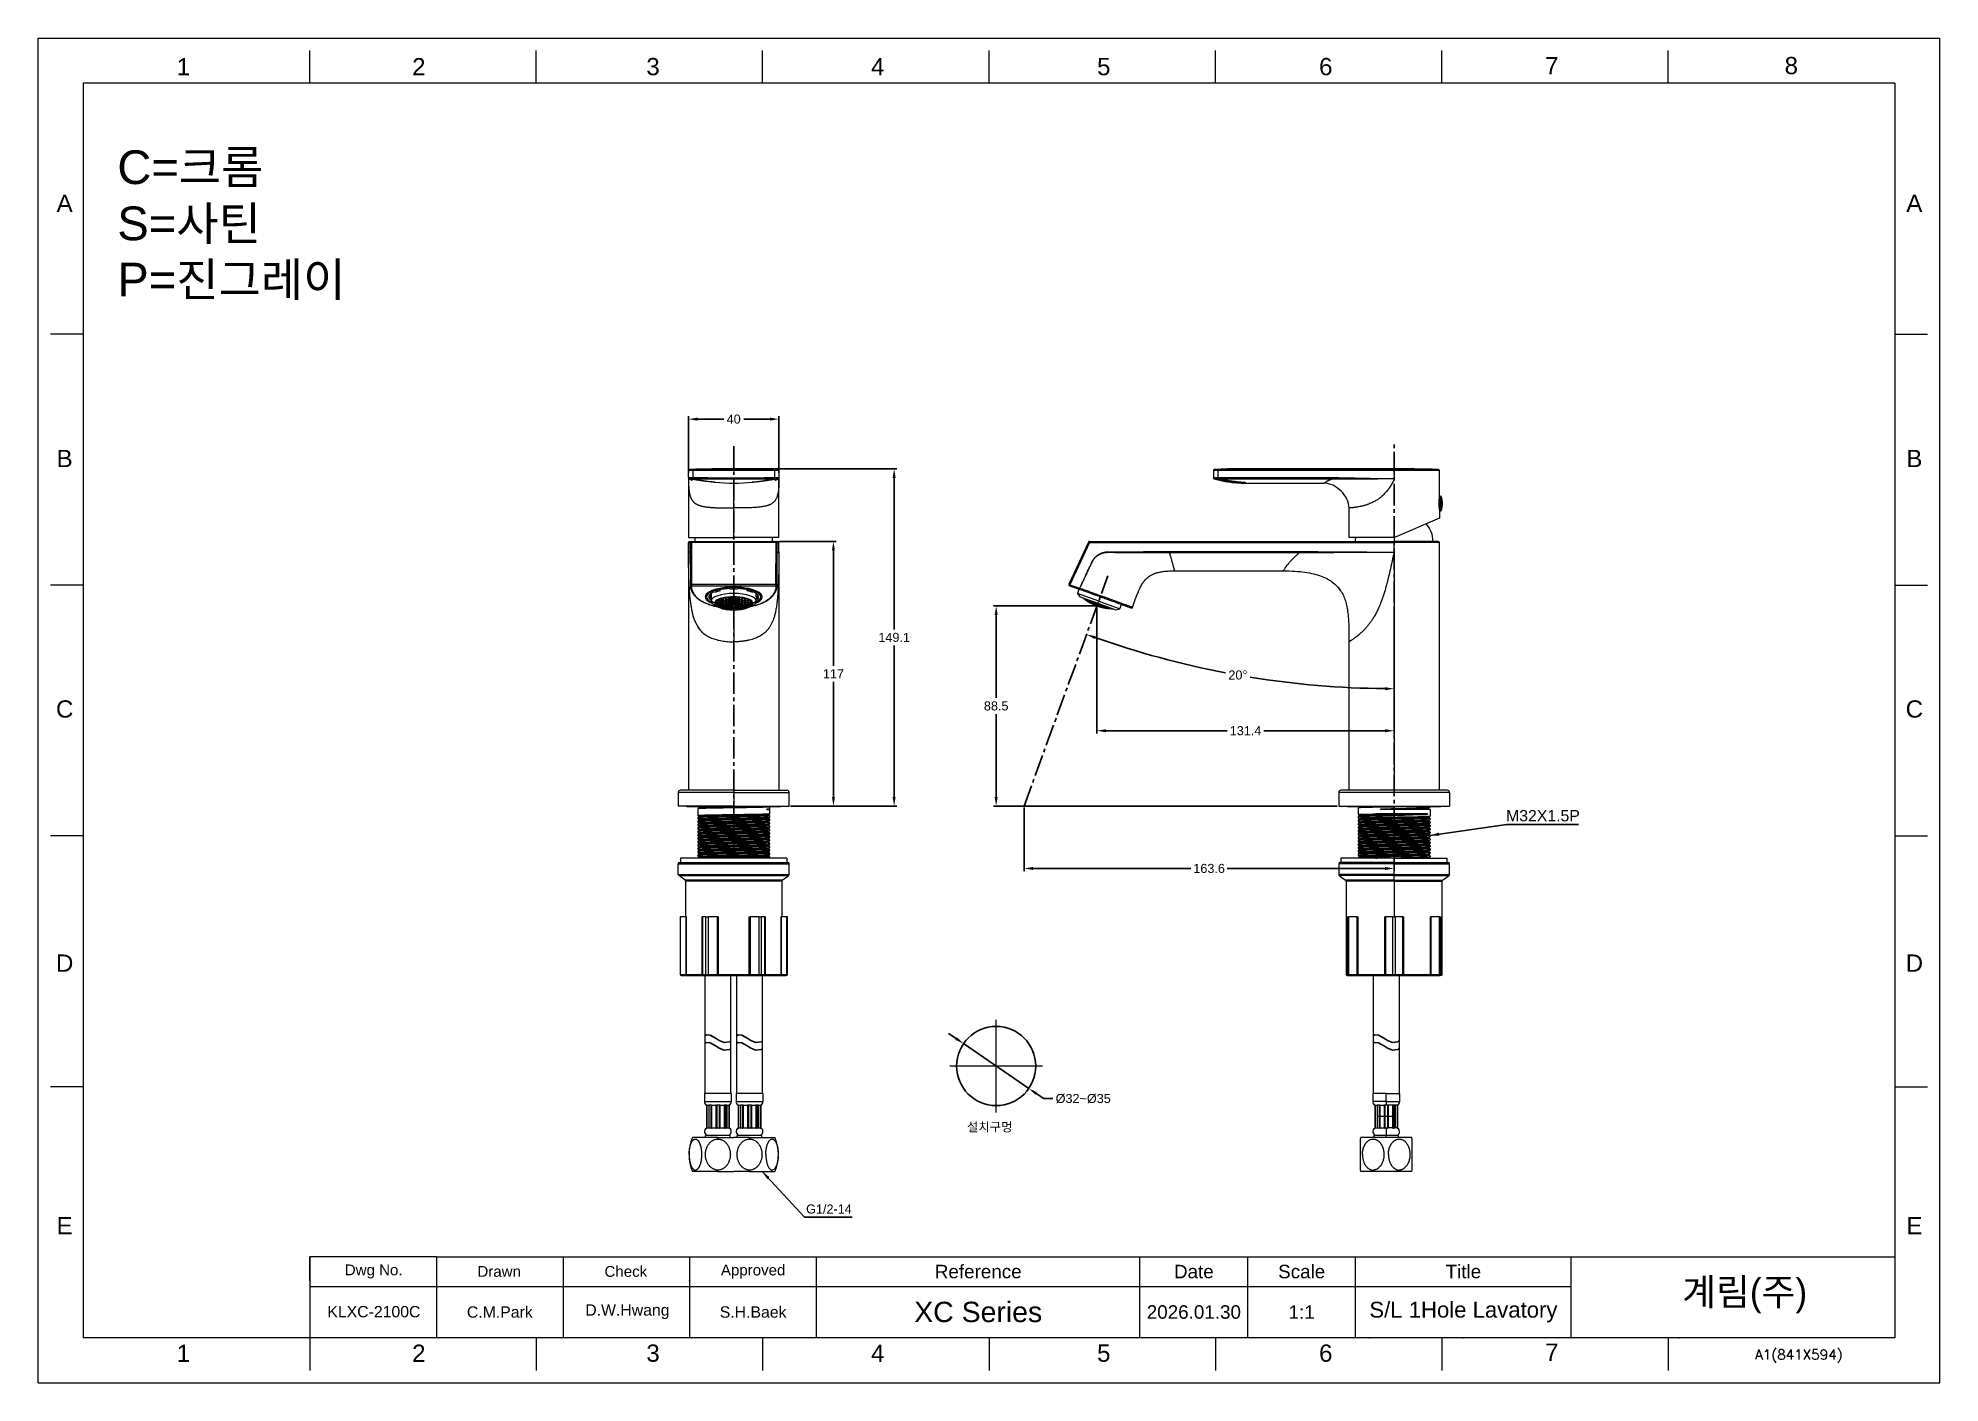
# Model space of a CAD drawing. Header units: millimetres. Extents: x 12315 to 13156, y -87 to 508.
import ezdxf

# ---------------------------------------------------------------- set-up
doc = ezdxf.new("R2010")
doc.units = ezdxf.units.MM
doc.linetypes.add('CENTER2', pattern=[28.575, 19.05, -3.175, 3.175, -3.175])
doc.linetypes.add('CENTERX2', pattern=[101.6, 63.5, -12.7, 12.7, -12.7])
for name, color, linetype, lineweight in [('CENTER', 1, 'CENTERX2', 15), ('DIM_', 5, 'Continuous', 9), ('FORM', 7, 'Continuous', 13)]:
    doc.layers.add(name, color=color, linetype=linetype, lineweight=lineweight)
doc.layers.add('TEXT', color=2, linetype='Continuous')
doc.styles.add('Arial Unicode MS', font='ARIALUNI.TTF')
doc.styles.add('ROMANS', font='romans')
doc.styles.get("Standard").update_dxf_attribs({"font": 'arial.ttf'})
doc.dimstyles.new('사본(2) STANDARD', dxfattribs={"dimscale": 0, "dimtxt": 4, "dimasz": 4, "dimexe": 1.25, "dimexo": 0.625, "dimgap": 1.5, "dimtad": 3, "dimtih": 1, "dimtoh": 1, "dimdec": 1, "dimzin": 9, "dimdsep": 46, "dimtxsty": 'Standard', "dimcen": 2.5, "dimclrd": 5, "dimclre": 5, "dimclrt": 5, "dimadec": 0, "dimazin": 0, "dimtfac": 1, "dimtdec": 1, "dimtmove": 0, "dimatfit": 3, "dimfxl": 1.25, "dimtfill": 1, "dimtolj": 1, "dimtzin": 0, "dimarcsym": 0})

msp = doc.modelspace()

# ---------------------------------------------------------------- texts
at = {"layer": 'DIM_', "insert": (12980.14, 163.84), "char_height": 5, "attachment_point": 5}
msp.add_mtext('M32X1.5P', dxfattribs=at)
at = {"layer": 'DIM_', "char_height": 4, "attachment_point": 1}
for s, width, insert in [('설치구멍', 28.1224, (12725.47, 28.24)), ('G1/2-14', 41.5111, (12654.31, -8.03))]:
    msp.add_mtext_dynamic_manual_height_columns(s, width=width, gutter_width=12.5, heights=[0], dxfattribs=dict(at, insert=insert))
at = {"layer": 'FORM', "color": 7, "linetype": 'Continuous', "char_height": 7.63, "attachment_point": 5}
for s, insert in [('1', (12378.99, 495.07)), ('2', (12483.07, 495.07)), ('3', (12586.63, 495.07)), ('4', (12685.98, 495.07)), ('5', (12785.94, 495.07)), ('6', (12884.1, 495.07)), ('7', (12984.05, 495.52)), ('8', (13089.96, 495.52))]:
    msp.add_mtext_dynamic_manual_height_columns(s, width=50.0595, gutter_width=12.51, heights=[0], dxfattribs=dict(at, insert=insert))
at = {"layer": 'FORM', "char_height": 7.63, "attachment_point": 5}
for s, width, insert in [('A', 10.0119, (12326.45, 434.66)), ('A', 10.0119, (13144.36, 434.66)), ('B', 10.0119, (12326.45, 321.83)), ('B', 10.0119, (13144.36, 321.83)), ('C', 10.0119, (12326.45, 211.01)), ('C', 10.0119, (13144.36, 211.01)), ('D', 10.0119, (12326.45, 98.69)), ('D', 10.0119, (13144.36, 98.69)), ('E', 10.0119, (12326.45, -17.42)), ('E', 10.0119, (13144.36, -17.42)), ('1', 50.0595, (12378.99, -73.82)), ('2', 50.0595, (12483.07, -73.82)), ('3', 50.0595, (12586.63, -73.82)), ('4', 50.0595, (12685.98, -73.82)), ('5', 50.0595, (12785.94, -73.82)), ('6', 50.0595, (12884.1, -73.82)), ('7', 50.0595, (12984.05, -73.37))]:
    msp.add_mtext_dynamic_manual_height_columns(s, width=width, gutter_width=12.51, heights=[0], dxfattribs=dict(at, insert=insert))
at = {"layer": 'TEXT', "style": 'ROMANS'}
msp.add_text('A1(841X594)', height=4.3802, dxfattribs=at).set_placement((13073.96, -76.61))
at = {"layer": 'TEXT', "style": 'Arial Unicode MS'}
for s, width, gutter_width, insert, char_height, attachment_point in [('C=크롬^JS=사틴^JP=진그레이', 167.0257, 88.84, (12349.75, 391.87), 14.908, 7), ('KLXC-2100C', 56.019, 29.8, (12463.19, -55.47), 5, 5), ('C.M.Park', 56.019, 29.8, (12518.86, -55.62), 5, 5), ('D.W.Hwang', 56.019, 29.8, (12575.29, -55.45), 5, 5), ('S.H.Baek', 56.019, 29.8, (12630.89, -55.62), 5, 5), ('XC Series', 143.0272, 29.8, (12730.42, -55.62), 9, 5), ('2026.01.30', 47.6757, 29.8, (12825.77, -55.62), 5.959, 5), ('1:1', 47.6757, 29.8, (12873.45, -55.62), 5.959, 5), ('S/L 1Hole Lavatory', 100.9074, 29.8, (12944.96, -55.62), 7, 5)]:
    msp.add_mtext_dynamic_manual_height_columns(s, width=width, gutter_width=gutter_width, heights=[0], dxfattribs=dict(at, insert=insert, char_height=char_height, attachment_point=attachment_point))
at = {"layer": 'TEXT', "attachment_point": 5}
for s, width, insert, char_height in [('Dwg No.', 56.019, (12463.1, -37.68), 4.768), ('Drawn', 56.019, (12518.59, -37.68), 4.768), ('Check', 56.019, (12574.61, -37.68), 4.768), ('Approved', 56.019, (12630.89, -37.74), 4.768), ('Reference', 143.0272, (12730.42, -37.74), 5.959), ('Date', 47.6757, (12825.77, -37.74), 5.959), ('Scale', 47.6757, (12873.45, -37.74), 5.959), ('Title', 95.3515, (12944.96, -37.74), 5.959)]:
    msp.add_mtext_dynamic_manual_height_columns(s, width=width, gutter_width=29.8, heights=[0], dxfattribs=dict(at, insert=insert, char_height=char_height))
at = {"layer": 'TEXT', "linetype": 'CENTERX2', "insert": (13069.34, -48.48), "char_height": 11.9189, "attachment_point": 5}
msp.add_mtext_dynamic_manual_height_columns('{\\fHYGothic-Medium|b0|i0|c129|p18;계림(주)}', width=143.0272, gutter_width=29.8, heights=[0], dxfattribs=at)

# ---------------------------------------------------------------- blocks, each defined once
blk = doc.blocks.new('*D0')
at = {"layer": 'Defpoints', "color": 0, "transparency": 16777216}
for p in [(12642.3, 339.23), (12602.3, 314.92), (12642.3, 314.92)]:
    blk.add_point(p, dxfattribs=at)
at = {"layer": 'DIM_', "color": 5, "lineweight": -2, "transparency": 16777216}
for p, q in [((12602.3, 315.54), (12602.3, 340.48)), ((12606.3, 339.23), (12617.87, 339.23)), ((12638.3, 339.23), (12626.74, 339.23)), ((12642.3, 315.54), (12642.3, 340.48))]:
    blk.add_line(p, q, dxfattribs=at)
at = {"layer": 'DIM_', "color": 5, "transparency": 16777216}
for points in [[(12606.3, 339.9), (12606.3, 338.57), (12602.3, 339.23)], [(12638.3, 339.9), (12638.3, 338.57), (12642.3, 339.23)]]:
    blk.add_solid(points, dxfattribs=at)
at = {"layer": 'DIM_', "color": 5, "transparency": 16777216, "insert": (12622.3, 339.23), "char_height": 4, "attachment_point": 5, "bg_fill": 3, "box_fill_scale": 1.1, "bg_fill_color": 256, "bg_fill_true_color": 13158600, "bg_fill_transparency": 0}
blk.add_mtext('\\A1;40', dxfattribs=at)
blk = doc.blocks.new('*D1')
at = {"layer": 'Defpoints', "color": 0, "transparency": 16777216}
for p in [(12622.3, 317.25), (12646.8, 168.15), (12693.24, 168.15)]:
    blk.add_point(p, dxfattribs=at)
at = {"layer": 'DIM_', "color": 5, "lineweight": -2, "transparency": 16777216}
for p, q in [((12622.93, 317.25), (12694.49, 317.25)), ((12693.24, 313.25), (12693.24, 246.24)), ((12693.24, 172.15), (12693.24, 239.16)), ((12647.43, 168.15), (12694.49, 168.15))]:
    blk.add_line(p, q, dxfattribs=at)
at = {"layer": 'DIM_', "color": 5, "transparency": 16777216}
for points in [[(12692.57, 313.25), (12693.9, 313.25), (12693.24, 317.25)], [(12692.57, 172.15), (12693.9, 172.15), (12693.24, 168.15)]]:
    blk.add_solid(points, dxfattribs=at)
at = {"layer": 'DIM_', "color": 5, "transparency": 16777216, "insert": (12693.24, 242.7), "char_height": 4, "attachment_point": 5, "bg_fill": 3, "box_fill_scale": 1.1, "bg_fill_color": 256, "bg_fill_true_color": 13158600, "bg_fill_transparency": 0}
blk.add_mtext('\\A1;149.1', dxfattribs=at)
blk = doc.blocks.new('*D2')
at = {"layer": 'Defpoints', "color": 0, "transparency": 16777216}
for p in [(12641.8, 285.15), (12646.8, 168.15), (12666.39, 168.15)]:
    blk.add_point(p, dxfattribs=at)
at = {"layer": 'DIM_', "color": 5, "lineweight": -2, "transparency": 16777216}
for p, q in [((12642.43, 285.15), (12667.64, 285.15)), ((12666.39, 281.15), (12666.39, 230.16)), ((12666.39, 172.15), (12666.39, 223.14)), ((12647.43, 168.15), (12667.64, 168.15))]:
    blk.add_line(p, q, dxfattribs=at)
at = {"layer": 'DIM_', "color": 5, "transparency": 16777216}
for points in [[(12665.73, 281.15), (12667.06, 281.15), (12666.39, 285.15)], [(12665.73, 172.15), (12667.06, 172.15), (12666.39, 168.15)]]:
    blk.add_solid(points, dxfattribs=at)
at = {"layer": 'DIM_', "color": 5, "transparency": 16777216, "insert": (12666.39, 226.65), "char_height": 4, "attachment_point": 5, "bg_fill": 3, "box_fill_scale": 1.1, "bg_fill_color": 256, "bg_fill_true_color": 13158600, "bg_fill_transparency": 0}
blk.add_mtext('\\A1;117', dxfattribs=at)
blk = doc.blocks.new('*D3')
at = {"layer": 'Defpoints', "color": 0, "transparency": 16777216}
for p in [(12723.93, 63.08), (12752.79, 43.27)]:
    blk.add_point(p, dxfattribs=at)
at = {"layer": 'DIM_', "color": 5, "lineweight": -2, "transparency": 16777216}
for p, q in [((12720.64, 65.34), (12717.34, 67.61)), ((12723.93, 63.08), (12752.79, 43.27)), ((12759.39, 38.75), (12756.09, 41.01)), ((12763.39, 38.75), (12759.39, 38.75))]:
    blk.add_line(p, q, dxfattribs=at)
at = {"layer": 'DIM_', "color": 5, "transparency": 16777216}
for points in [[(12721.01, 65.89), (12720.26, 64.79), (12723.93, 63.08)], [(12756.47, 41.56), (12755.71, 40.46), (12752.79, 43.27)]]:
    blk.add_solid(points, dxfattribs=at)
at = {"layer": 'DIM_', "color": 5, "transparency": 16777216, "insert": (12776.85, 38.75), "char_height": 4, "attachment_point": 5, "bg_fill": 3, "box_fill_scale": 1.1, "bg_fill_color": 256, "bg_fill_true_color": 13158600, "bg_fill_transparency": 0}
blk.add_mtext('\\A1;%%C32~%%C35', dxfattribs=at)
blk = doc.blocks.new('*D4')
at = {"layer": 'Defpoints', "color": 0, "transparency": 16777216}
for p in [(12914.32, 328.96), (12787.79, 270.01), (12822.62, 230.74), (12750.71, 168.15), (12914.32, 158.15)]:
    blk.add_point(p, dxfattribs=at)
at = {"layer": 'DIM_', "color": 5, "lineweight": -2, "transparency": 16777216}
for start, end in [(250.57637, 259.20045), (260.79759, 269.42363)]:
    blk.add_arc((12914.32, 617.66), 397.63, start, end, dxfattribs=at)
at = {"layer": 'DIM_', "color": 5, "transparency": 16777216}
for points in [[(12781.86, 242.03), (12782.31, 243.28), (12778.32, 244)], [(12910.32, 220.71), (12910.32, 219.38), (12914.32, 220.02)]]:
    blk.add_solid(points, dxfattribs=at)
at = {"layer": 'DIM_', "color": 5, "transparency": 16777216, "insert": (12845.27, 226.07), "char_height": 4, "attachment_point": 5, "bg_fill": 3, "box_fill_scale": 1.1, "bg_fill_color": 256, "bg_fill_true_color": 13158600, "bg_fill_transparency": 0}
blk.add_mtext('\\A1;20°', dxfattribs=at)
blk = doc.blocks.new('*D5')
at = {"layer": 'Defpoints', "color": 0, "transparency": 16777216}
for p in [(12738.36, 256.62), (12782.91, 256.62), (12889.82, 168.15)]:
    blk.add_point(p, dxfattribs=at)
at = {"layer": 'DIM_', "color": 5, "lineweight": -2, "transparency": 16777216}
for p, q in [((12782.29, 256.62), (12737.11, 256.62)), ((12738.36, 252.62), (12738.36, 215.93)), ((12738.36, 172.15), (12738.36, 208.84)), ((12889.19, 168.15), (12737.11, 168.15))]:
    blk.add_line(p, q, dxfattribs=at)
at = {"layer": 'DIM_', "color": 5, "transparency": 16777216}
for points in [[(12737.7, 252.62), (12739.03, 252.62), (12738.36, 256.62)], [(12737.7, 172.15), (12739.03, 172.15), (12738.36, 168.15)]]:
    blk.add_solid(points, dxfattribs=at)
at = {"layer": 'DIM_', "color": 5, "transparency": 16777216, "insert": (12738.36, 212.39), "char_height": 4, "attachment_point": 5, "bg_fill": 3, "box_fill_scale": 1.1, "bg_fill_color": 256, "bg_fill_true_color": 13158600, "bg_fill_transparency": 0}
blk.add_mtext('\\A1;88.5', dxfattribs=at)
blk = doc.blocks.new('*D6')
at = {"layer": 'Defpoints', "color": 0, "transparency": 16777216}
for p in [(12782.91, 256.62), (12914.32, 256.62), (12914.32, 201.44)]:
    blk.add_point(p, dxfattribs=at)
at = {"layer": 'DIM_', "color": 5, "lineweight": -2, "transparency": 16777216}
for p, q in [((12782.91, 255.99), (12782.91, 200.19)), ((12914.32, 255.99), (12914.32, 200.19)), ((12786.91, 201.44), (12840.56, 201.44)), ((12910.32, 201.44), (12856.67, 201.44))]:
    blk.add_line(p, q, dxfattribs=at)
at = {"layer": 'DIM_', "color": 5, "transparency": 16777216}
for points in [[(12786.91, 202.11), (12786.91, 200.77), (12782.91, 201.44)], [(12910.32, 202.11), (12910.32, 200.77), (12914.32, 201.44)]]:
    blk.add_solid(points, dxfattribs=at)
at = {"layer": 'DIM_', "color": 5, "transparency": 16777216, "insert": (12848.62, 201.44), "char_height": 4, "attachment_point": 5, "bg_fill": 3, "box_fill_scale": 1.1, "bg_fill_color": 256, "bg_fill_true_color": 13158600, "bg_fill_transparency": 0}
blk.add_mtext('\\A1;131.4', dxfattribs=at)
blk = doc.blocks.new('*D7')
at = {"layer": 'Defpoints', "color": 0, "transparency": 16777216}
for p in [(12914.32, 168.89), (12750.71, 168.15), (12914.32, 140.54)]:
    blk.add_point(p, dxfattribs=at)
at = {"layer": 'DIM_', "color": 5, "lineweight": -2, "transparency": 16777216}
for p, q in [((12914.32, 168.26), (12914.32, 139.29)), ((12750.71, 167.53), (12750.71, 139.29)), ((12754.71, 140.54), (12824.46, 140.54)), ((12910.32, 140.54), (12840.57, 140.54))]:
    blk.add_line(p, q, dxfattribs=at)
at = {"layer": 'DIM_', "color": 5, "transparency": 16777216}
for points in [[(12754.71, 141.2), (12754.71, 139.87), (12750.71, 140.54)], [(12910.32, 141.2), (12910.32, 139.87), (12914.32, 140.54)]]:
    blk.add_solid(points, dxfattribs=at)
at = {"layer": 'DIM_', "color": 5, "transparency": 16777216, "insert": (12832.51, 140.54), "char_height": 4, "attachment_point": 5, "bg_fill": 3, "box_fill_scale": 1.1, "bg_fill_color": 256, "bg_fill_true_color": 13158600, "bg_fill_transparency": 0}
blk.add_mtext('\\A1;163.6', dxfattribs=at)

# ---------------------------------------------------------------- linework, layer by layer
at = {"color": 1, "linetype": 'CENTER2', "ltscale": 0.5}
for p, q in [((12914.32, 158.15), (12914.32, 328.96)), ((12750.71, 168.15), (12787.79, 270.01))]:
    msp.add_line(p, q, dxfattribs=at)
at = {"linetype": 'Continuous', "lineweight": 18}
for p, q in [((12602.3, 313.36), (12602.3, 316.47)), ((12602.3, 312.81), (12602.3, 286.95)), ((12602.71, 312.87), (12602.72, 312.87)), ((12622.3, 316.49), (12622.3, 316.99)), ((12641.89, 312.87), (12641.9, 312.87)), ((12642.3, 316.47), (12642.3, 313.36)), ((12642.3, 286.95), (12642.3, 312.81)), ((12834.42, 316.46), (12834.42, 313.37)), ((12914.42, 317.25), (12841.42, 317.25)), ((12887.11, 313.36), (12887.11, 312.87)), ((12934.42, 304.7), (12934.42, 316.46)), ((12848.42, 310.95), (12883.42, 310.95)), ((12934.88, 304.7), (12934.42, 304.7)), ((12934.88, 301.96), (12934.88, 305.2)), ((12934.94, 305.2), (12934.88, 305.2)), ((12894.42, 286.95), (12894.42, 299.95)), ((12934.42, 295.44), (12914.42, 286.95)), ((12934.42, 299.2), (12934.88, 299.2)), ((12934.42, 299.2), (12934.42, 295.44)), ((12934.88, 298.7), (12934.88, 301.96)), ((12934.88, 298.7), (12934.94, 298.7)), ((12602.3, 286.95), (12622.3, 286.95)), ((12642.3, 286.95), (12622.3, 286.95)), ((12914.42, 286.95), (12894.42, 286.95)), ((12602.3, 284.65), (12602.3, 175.15)), ((12602.8, 285.15), (12603.72, 285.15)), ((12603.28, 266.03), (12603.22, 284.65)), ((12603.72, 285.15), (12640.89, 285.15)), ((12640.89, 285.15), (12641.8, 285.15)), ((12641.39, 284.65), (12641.33, 266.03)), ((12642.3, 280.44), (12642.3, 284.65)), ((12642.3, 280.44), (12642.3, 175.15)), ((12642.3, 280.44), (12642.3, 280.44)), ((12779.18, 284.86), (12770.5, 266.24)), ((12779.64, 285.15), (12914.32, 285.15)), ((12914.32, 280.44), (12914.19, 280.44)), ((12914.32, 285.15), (12914.32, 284.65)), ((12933.82, 285.15), (12914.32, 285.15)), ((12914.32, 280.44), (12914.32, 284.65)), ((12934.32, 175.15), (12934.32, 284.65)), ((12603.25, 264.44), (12603.28, 266.03)), ((12610.3, 261.56), (12610.3, 260.62)), ((12611.32, 260.38), (12611.32, 260.86)), ((12612.28, 260.86), (12611.32, 260.86)), ((12611.41, 261.13), (12612.42, 261.13)), ((12612.25, 260.86), (12612.25, 260.62)), ((12612.42, 261.13), (12612.42, 262.27)), ((12614.25, 262.64), (12613.54, 262.89)), ((12614.04, 263.1), (12614.72, 262.87)), ((12614.72, 262.87), (12614.72, 263.34)), ((12615.71, 263.21), (12615.03, 263.44)), ((12615.66, 263.61), (12616.37, 263.37)), ((12616.37, 263.37), (12616.37, 263.78)), ((12620.8, 264), (12620.8, 264.34)), ((12621.6, 264.37), (12621.6, 264.05)), ((12623, 264.05), (12623, 264.37)), ((12623.8, 264.34), (12623.8, 264)), ((12628.23, 263.37), (12628.23, 263.78)), ((12628.23, 263.37), (12628.95, 263.61)), ((12629.57, 263.44), (12628.9, 263.21)), ((12629.89, 262.87), (12629.89, 263.34)), ((12629.89, 262.87), (12630.56, 263.1)), ((12631.07, 262.89), (12630.35, 262.64)), ((12632.19, 261.13), (12632.19, 262.27)), ((12632.19, 261.13), (12633.2, 261.13)), ((12633.28, 260.86), (12632.33, 260.86)), ((12632.35, 260.62), (12632.35, 260.86)), ((12633.28, 260.38), (12633.28, 260.86)), ((12634.3, 261.56), (12634.3, 260.62)), ((12641.33, 266.03), (12641.36, 264.44)), ((12770.78, 265.56), (12775.16, 263.97)), ((12774.97, 264.04), (12774.28, 262.16)), ((12774.28, 262.16), (12775.35, 260.7)), ((12783.68, 258.74), (12774.28, 262.16)), ((12611.32, 260.38), (12612.28, 260.38)), ((12612.3, 260.1), (12611.41, 260.1)), ((12612.3, 260.62), (12612.3, 258.74)), ((12613.83, 258.05), (12613.83, 258.02)), ((12613.92, 256.87), (12615.18, 256.21)), ((12614.11, 257.86), (12614.11, 257.5)), ((12614.29, 258.77), (12614.29, 258.39)), ((12614.29, 258.34), (12614.29, 257.83)), ((12614.35, 257.73), (12614.35, 257.4)), ((12614.56, 257.17), (12614.56, 257.07)), ((12614.84, 257.84), (12614.84, 257.39)), ((12614.85, 259.19), (12614.85, 258.51)), ((12614.85, 258.45), (12614.85, 257.89)), ((12614.85, 257.35), (12614.85, 257.02)), ((12615.29, 256.84), (12615.29, 256.62)), ((12615.69, 259.62), (12615.69, 258.98)), ((12615.69, 257.56), (12615.69, 257.11)), ((12615.69, 256.71), (12615.69, 256.49)), ((12615.7, 258.9), (12615.7, 258.23)), ((12615.7, 258.17), (12615.7, 257.61)), ((12615.7, 257.07), (12615.7, 256.74)), ((12616.06, 256.31), (12616.06, 256.29)), ((12616.25, 259.16), (12616.25, 258.43)), ((12616.25, 258.35), (12616.25, 257.74)), ((12616.25, 257.68), (12616.25, 257.18)), ((12616.25, 257.13), (12616.25, 256.74)), ((12616.25, 256.71), (12616.25, 256.43)), ((12616.26, 259.84), (12616.26, 259.23)), ((12616.26, 256.4), (12616.26, 256.25)), ((12617.1, 260.1), (12617.1, 259.95)), ((12617.1, 258.93), (12617.1, 258.21)), ((12617.1, 258.13), (12617.1, 257.52)), ((12617.1, 257.46), (12617.1, 256.96)), ((12617.1, 256.91), (12617.1, 256.52)), ((12617.1, 256.48), (12617.1, 256.2)), ((12617.11, 259.85), (12617.11, 259.01)), ((12617.11, 256.18), (12617.11, 256.02)), ((12617.31, 255.94), (12617.31, 255.91)), ((12617.65, 258.39), (12617.65, 257.72)), ((12617.65, 257.05), (12617.65, 256.6)), ((12617.65, 256.56), (12617.65, 256.22)), ((12617.66, 260.23), (12617.66, 259.33)), ((12617.66, 259.25), (12617.66, 258.46)), ((12617.66, 257.65), (12617.66, 257.1)), ((12617.66, 256.19), (12617.66, 255.96)), ((12617.66, 255.95), (12617.66, 255.84)), ((12618.5, 258.23), (12618.5, 257.56)), ((12618.5, 256.88), (12618.5, 256.43)), ((12618.5, 256.39), (12618.5, 256.05)), ((12618.51, 260.4), (12618.51, 260.16)), ((12618.51, 260.06), (12618.51, 259.16)), ((12618.51, 259.08), (12618.51, 258.3)), ((12618.51, 257.49), (12618.51, 256.93)), ((12618.51, 256.02), (12618.51, 255.8)), ((12618.51, 255.78), (12618.51, 255.67)), ((12619.06, 260.48), (12619.06, 259.55)), ((12619.06, 259.46), (12619.06, 258.62)), ((12619.06, 258.55), (12619.06, 257.82)), ((12619.06, 257.76), (12619.06, 257.14)), ((12619.06, 257.08), (12619.06, 256.58)), ((12619.06, 256.53), (12619.06, 256.14)), ((12619.06, 255.61), (12619.06, 255.56)), ((12619.07, 256.1), (12619.07, 255.82)), ((12619.91, 260.59), (12619.91, 260.5)), ((12619.91, 260.39), (12619.91, 259.44)), ((12619.91, 259.35), (12619.91, 258.51)), ((12619.91, 258.44), (12619.91, 257.72)), ((12619.91, 257.65), (12619.91, 257.04)), ((12619.91, 256.98), (12619.91, 256.47)), ((12619.91, 256.43), (12619.91, 256.03)), ((12619.91, 255.5), (12619.91, 255.45)), ((12619.92, 255.99), (12619.92, 255.71)), ((12620.35, 259.91), (12620.35, 259.85)), ((12621.05, 259.85), (12620.35, 259.85)), ((12620.35, 259.85), (12620.35, 255.36)), ((12621.05, 255.36), (12620.35, 255.36)), ((12620.47, 260.64), (12620.47, 259.9)), ((12621.05, 259.85), (12621.05, 260.51)), ((12621.05, 260.51), (12621.32, 260.51)), ((12621.45, 260.49), (12621.05, 260.49)), ((12621.32, 260.48), (12621.05, 260.48)), ((12621.32, 260.3), (12621.05, 260.3)), ((12621.32, 260.28), (12621.05, 260.28)), ((12621.32, 260), (12621.05, 260)), ((12621.32, 259.97), (12621.05, 259.97)), ((12621.05, 255.36), (12621.05, 259.85)), ((12621.32, 259.6), (12621.05, 259.6)), ((12621.31, 259.56), (12621.05, 259.56)), ((12621.31, 259.1), (12621.05, 259.1)), ((12621.31, 259.05), (12621.05, 259.05)), ((12621.31, 258.5), (12621.05, 258.5)), ((12621.32, 258.44), (12621.05, 258.44)), ((12621.32, 257.8), (12621.05, 257.8)), ((12621.32, 257.73), (12621.05, 257.73)), ((12621.32, 257), (12621.05, 257)), ((12621.32, 256.92), (12621.05, 256.92)), ((12621.32, 256.09), (12621.05, 256.09)), ((12621.45, 256.04), (12621.05, 256.04)), ((12621.05, 256.02), (12621.31, 256.02)), ((12621.05, 255.52), (12621.31, 255.52)), ((12621.05, 255.47), (12621.31, 255.47)), ((12621.31, 259.56), (12621.31, 259.1)), ((12621.31, 259.05), (12621.31, 258.5)), ((12621.31, 256.02), (12621.31, 255.52)), ((12621.31, 256.02), (12621.74, 255.77)), ((12621.74, 255.77), (12621.31, 255.52)), ((12621.31, 255.47), (12621.47, 255.37)), ((12621.62, 260.7), (12621.32, 260.51)), ((12621.32, 260.68), (12621.32, 260.51)), ((12621.32, 260.48), (12621.32, 260.3)), ((12621.32, 260.28), (12621.32, 260)), ((12621.32, 259.97), (12621.32, 259.6)), ((12621.32, 258.44), (12621.32, 257.8)), ((12621.32, 256.92), (12621.32, 256.09)), ((12621.45, 260.49), (12621.8, 260.7)), ((12621.45, 256.04), (12621.88, 255.79)), ((12621.45, 255.49), (12621.88, 255.74)), ((12621.65, 255.37), (12621.45, 255.49)), ((12621.65, 255.61), (12621.65, 255.37)), ((12621.88, 260.7), (12621.88, 260.41)), ((12622.73, 260.41), (12621.88, 260.41)), ((12622.73, 260.4), (12621.88, 260.4)), ((12621.88, 260.14), (12621.88, 259.82)), ((12622.73, 260.14), (12621.88, 260.14)), ((12622.73, 259.82), (12621.88, 259.82)), ((12621.88, 259.78), (12621.88, 259.37)), ((12622.73, 259.78), (12621.88, 259.78)), ((12622.73, 259.37), (12621.88, 259.37)), ((12621.88, 258.75), (12621.88, 258.16)), ((12622.73, 258.75), (12621.88, 258.75)), ((12622.73, 258.16), (12621.88, 258.16)), ((12621.88, 258.09), (12621.88, 257.41)), ((12622.73, 258.09), (12621.88, 258.09)), ((12622.73, 257.41), (12621.88, 257.41)), ((12621.88, 257.33), (12621.88, 256.55)), ((12622.73, 257.33), (12621.88, 257.33)), ((12622.73, 256.55), (12621.88, 256.55)), ((12621.88, 256.47), (12621.88, 255.79)), ((12622.73, 256.47), (12621.88, 256.47)), ((12622.73, 255.79), (12621.88, 255.79)), ((12621.88, 255.74), (12622.73, 255.74)), ((12622.73, 260.7), (12622.73, 260.41)), ((12622.73, 260.14), (12622.73, 259.82)), ((12622.73, 259.78), (12622.73, 259.37)), ((12622.73, 258.75), (12622.73, 258.16)), ((12622.73, 258.09), (12622.73, 257.41)), ((12622.73, 257.33), (12622.73, 256.55)), ((12622.73, 256.47), (12622.73, 255.79)), ((12623.15, 256.04), (12622.73, 255.79)), ((12622.73, 255.74), (12623.15, 255.49)), ((12623.15, 260.49), (12622.8, 260.7)), ((12622.86, 255.77), (12623.29, 256.02)), ((12623.29, 255.52), (12622.86, 255.77)), ((12622.96, 255.6), (12622.96, 255.37)), ((12623.15, 255.49), (12622.96, 255.37)), ((12623.29, 260.51), (12622.98, 260.7)), ((12623.14, 255.37), (12623.29, 255.47)), ((12623.55, 260.49), (12623.15, 260.49)), ((12623.55, 256.04), (12623.15, 256.04)), ((12623.29, 260.68), (12623.29, 260.51)), ((12623.55, 260.51), (12623.29, 260.51)), ((12623.55, 260.48), (12623.29, 260.48)), ((12623.55, 260.3), (12623.29, 260.3)), ((12623.29, 260.28), (12623.29, 260)), ((12623.55, 260.28), (12623.29, 260.28)), ((12623.55, 260), (12623.29, 260)), ((12623.29, 259.97), (12623.29, 259.6)), ((12623.55, 259.97), (12623.29, 259.97)), ((12623.55, 259.6), (12623.29, 259.6)), ((12623.29, 259.56), (12623.29, 259.1)), ((12623.55, 259.56), (12623.29, 259.56)), ((12623.55, 259.1), (12623.29, 259.1)), ((12623.29, 259.05), (12623.29, 258.5)), ((12623.55, 259.05), (12623.29, 259.05)), ((12623.55, 258.5), (12623.29, 258.5)), ((12623.29, 258.44), (12623.29, 257.8)), ((12623.55, 258.44), (12623.29, 258.44)), ((12623.55, 257.8), (12623.29, 257.8)), ((12623.29, 257.73), (12623.29, 257)), ((12623.55, 257.73), (12623.29, 257.73)), ((12623.55, 257), (12623.29, 257)), ((12623.29, 256.92), (12623.29, 256.09)), ((12623.55, 256.92), (12623.29, 256.92)), ((12623.55, 256.09), (12623.29, 256.09)), ((12623.29, 256.02), (12623.29, 255.52)), ((12623.55, 256.02), (12623.29, 256.02)), ((12623.55, 255.52), (12623.29, 255.52)), ((12623.55, 255.47), (12623.29, 255.47)), ((12623.55, 260.51), (12623.55, 259.85)), ((12623.55, 259.85), (12623.55, 255.36)), ((12623.55, 259.85), (12624.25, 259.85)), ((12623.55, 255.36), (12624.25, 255.36)), ((12624.14, 260.64), (12624.14, 259.89)), ((12624.25, 259.85), (12624.25, 259.9)), ((12624.25, 255.36), (12624.25, 259.85)), ((12624.69, 260.59), (12624.69, 260.5)), ((12624.69, 260.4), (12624.69, 259.44)), ((12624.69, 259.35), (12624.69, 258.52)), ((12624.69, 258.44), (12624.69, 257.71)), ((12624.69, 255.99), (12624.69, 255.71)), ((12624.69, 255.69), (12624.69, 255.51)), ((12624.69, 255.5), (12624.69, 255.45)), ((12624.7, 257.65), (12624.7, 257.04)), ((12624.7, 256.98), (12624.7, 256.47)), ((12624.7, 256.43), (12624.7, 256.03)), ((12625.54, 260.49), (12625.54, 259.55)), ((12625.54, 259.46), (12625.54, 258.62)), ((12625.54, 258.55), (12625.54, 257.82)), ((12625.54, 256.1), (12625.54, 255.82)), ((12625.54, 255.8), (12625.54, 255.63)), ((12625.54, 255.61), (12625.54, 255.56)), ((12625.55, 257.76), (12625.55, 257.14)), ((12625.55, 257.08), (12625.55, 256.58)), ((12625.55, 256.53), (12625.55, 256.14)), ((12626.09, 260.06), (12626.09, 259.16)), ((12626.09, 259.08), (12626.09, 258.3)), ((12626.1, 260.4), (12626.1, 260.16)), ((12626.1, 258.23), (12626.1, 257.56)), ((12626.1, 257.49), (12626.1, 256.93)), ((12626.1, 256.88), (12626.1, 256.44)), ((12626.1, 256.39), (12626.1, 256.05)), ((12626.1, 256.02), (12626.1, 255.8)), ((12626.94, 260.23), (12626.94, 259.33)), ((12626.94, 259.25), (12626.94, 258.46)), ((12626.95, 258.39), (12626.95, 257.72)), ((12626.95, 257.66), (12626.95, 257.1)), ((12626.95, 257.05), (12626.95, 256.6)), ((12626.95, 256.56), (12626.95, 256.22)), ((12626.95, 256.19), (12626.95, 255.96)), ((12627.3, 255.94), (12627.3, 255.91)), ((12627.49, 256.18), (12627.49, 256.01)), ((12627.5, 260.1), (12627.5, 259.94)), ((12627.5, 259.85), (12627.5, 259.01)), ((12627.5, 258.13), (12627.5, 257.52)), ((12627.5, 257.46), (12627.5, 256.96)), ((12627.5, 256.91), (12627.5, 256.52)), ((12627.51, 258.93), (12627.51, 258.21)), ((12627.51, 256.48), (12627.51, 256.2)), ((12628.34, 256.4), (12628.34, 256.24)), ((12628.35, 259.84), (12628.35, 259.23)), ((12628.35, 258.36), (12628.35, 257.74)), ((12628.35, 257.68), (12628.35, 257.18)), ((12628.35, 257.14), (12628.35, 256.74)), ((12628.36, 259.16), (12628.36, 258.43)), ((12628.36, 256.71), (12628.36, 256.43)), ((12628.46, 256.27), (12628.46, 256.26)), ((12628.91, 259.62), (12628.91, 258.98)), ((12628.91, 258.9), (12628.91, 258.23)), ((12628.91, 258.17), (12628.91, 257.61)), ((12628.91, 257.56), (12628.91, 257.11)), ((12628.91, 257.07), (12628.91, 256.74)), ((12628.91, 256.71), (12628.91, 256.49)), ((12629.32, 256.84), (12629.32, 256.63)), ((12629.42, 256.21), (12630.68, 256.87)), ((12629.76, 259.19), (12629.76, 258.51)), ((12629.76, 258.45), (12629.76, 257.89)), ((12629.76, 257.84), (12629.76, 257.39)), ((12629.76, 257.35), (12629.76, 257.02)), ((12630.05, 257.17), (12630.05, 257.07)), ((12630.31, 258.33), (12630.31, 257.83)), ((12630.32, 258.77), (12630.32, 258.39)), ((12630.32, 257.79), (12630.32, 257.4)), ((12630.47, 257.85), (12630.47, 257.46)), ((12630.77, 258.05), (12630.77, 258.02)), ((12632.3, 260.62), (12632.3, 258.74)), ((12633.2, 260.1), (12632.3, 260.1)), ((12632.33, 260.38), (12633.28, 260.38)), ((12775.44, 260.67), (12775.35, 260.7)), ((12775.44, 260.67), (12783.34, 257.8)), ((12777.1, 259.85), (12777.12, 259.9)), ((12777.1, 259.85), (12777.12, 259.9)), ((12777.24, 260.02), (12777.18, 259.86)), ((12777.85, 259.55), (12777.81, 259.44)), ((12778, 259.74), (12777.92, 259.53)), ((12777.93, 259.35), (12777.98, 259.46)), ((12778.63, 259.1), (12778.55, 258.88)), ((12778.63, 259.33), (12778.57, 259.16)), ((12778.7, 259.08), (12778.76, 259.25)), ((12778.76, 259.46), (12778.71, 259.32)), ((12779.24, 258.62), (12779.2, 258.52)), ((12779.43, 258.94), (12779.31, 258.6)), ((12779.33, 258.44), (12779.37, 258.55)), ((12779.46, 259.23), (12779.38, 259.01)), ((12779.51, 258.93), (12779.59, 259.16)), ((12780.04, 258.24), (12779.96, 258.02)), ((12780.04, 258.46), (12779.98, 258.3)), ((12780.28, 258.91), (12780.12, 258.46)), ((12780.12, 258.23), (12780.18, 258.39)), ((12780.67, 257.82), (12780.63, 257.71)), ((12780.87, 258.14), (12780.75, 257.81)), ((12780.77, 257.65), (12780.81, 257.76)), ((12780.89, 258.43), (12780.81, 258.21)), ((12780.95, 258.13), (12781.03, 258.36)), ((12781.06, 258.63), (12780.99, 258.42)), ((12781.5, 257.51), (12781.42, 257.29)), ((12781.5, 257.72), (12781.44, 257.56)), ((12781.75, 258.16), (12781.58, 257.72)), ((12781.58, 257.49), (12781.64, 257.66)), ((12781.75, 258.38), (12781.7, 258.23)), ((12781.83, 258.17), (12781.89, 258.33)), ((12782.15, 257.14), (12782.11, 257.04)), ((12782.35, 257.46), (12782.23, 257.13)), ((12782.26, 256.98), (12782.3, 257.08)), ((12782.38, 257.74), (12782.3, 257.52)), ((12782.43, 257.46), (12782.51, 257.68)), ((12782.58, 258.07), (12782.46, 257.75)), ((12783.01, 256.89), (12782.93, 256.67)), ((12783.01, 257.1), (12782.95, 256.93)), ((12783.24, 257.54), (12783.08, 257.1)), ((12783.08, 256.88), (12783.14, 257.05)), ((12783.27, 257.82), (12783.19, 257.61)), ((12783.33, 257.56), (12783.41, 257.77)), ((12783.34, 257.8), (12791.33, 254.89)), ((12783.68, 256.58), (12783.64, 256.47)), ((12783.68, 258.74), (12793.08, 255.32)), ((12783.87, 256.91), (12783.75, 256.58)), ((12783.79, 256.43), (12783.83, 256.53)), ((12783.89, 257.18), (12783.81, 256.96)), ((12783.96, 256.91), (12784.04, 257.14)), ((12784.1, 257.52), (12783.98, 257.19)), ((12784.56, 256.39), (12784.48, 256.17)), ((12784.54, 256.6), (12784.49, 256.44)), ((12784.79, 257.05), (12784.63, 256.61)), ((12784.64, 256.39), (12784.7, 256.56)), ((12784.79, 257.27), (12784.73, 257.11)), ((12784.88, 257.07), (12784.93, 257.22)), ((12785.25, 256.14), (12785.21, 256.03)), ((12785.45, 256.47), (12785.33, 256.14)), ((12785.36, 255.99), (12785.4, 256.1)), ((12785.46, 256.74), (12785.38, 256.52)), ((12785.54, 256.48), (12785.62, 256.71)), ((12785.62, 256.97), (12785.55, 256.76)), ((12786.15, 256.02), (12786.07, 255.8)), ((12786.15, 256.22), (12786.09, 256.05)), ((12786.39, 256.68), (12786.23, 256.23)), ((12786.23, 256.02), (12786.29, 256.19)), ((12786.86, 255.82), (12786.82, 255.71)), ((12787.07, 256.16), (12786.95, 255.83)), ((12786.97, 255.69), (12787.01, 255.8)), ((12787.09, 256.43), (12787, 256.2)), ((12787.15, 256.18), (12787.24, 256.4)), ((12787.78, 255.77), (12787.7, 255.54)), ((12787.78, 255.96), (12787.72, 255.8)), ((12787.92, 256.13), (12787.87, 255.98)), ((12787.87, 255.78), (12787.93, 255.95)), ((12788.51, 255.63), (12788.47, 255.51)), ((12788.68, 255.85), (12788.6, 255.64)), ((12788.63, 255.5), (12788.67, 255.61)), ((12789.44, 255.58), (12789.38, 255.42)), ((12789.46, 255.41), (12789.44, 255.36)), ((12791.33, 254.89), (12793.08, 255.32)), ((12793.08, 255.32), (12793.76, 257.2)), ((12894.32, 240.76), (12894.32, 175.15)), ((12597.8, 174.15), (12597.8, 168.15)), ((12622.3, 175.15), (12598.8, 175.15)), ((12622.3, 175.15), (12645.8, 175.15)), ((12646.8, 168.15), (12646.8, 174.15)), ((12889.82, 174.15), (12889.82, 168.15)), ((12937.82, 175.15), (12890.82, 175.15)), ((12938.82, 174.15), (12938.82, 168.15)), ((12622.3, 168.15), (12597.8, 168.15)), ((12602.05, 167.9), (12642.55, 167.9)), ((12606.4, 166.96), (12606.4, 164.03)), ((12606.4, 163.02), (12606.4, 162.53)), ((12606.4, 161.52), (12606.4, 161.03)), ((12606.4, 160.02), (12606.4, 159.53)), ((12622.3, 168.15), (12646.8, 168.15)), ((12636.07, 164.65), (12638.2, 164.65)), ((12637.02, 166.59), (12638.2, 166.59)), ((12637.67, 164.35), (12638.2, 164.65)), ((12638.2, 166.59), (12638.01, 166.7)), ((12638.2, 166.96), (12638.2, 167.71)), ((12638.2, 164.65), (12638.2, 166.59)), ((12638.2, 163.28), (12638.2, 163.9)), ((12638.2, 161.78), (12638.2, 162.27)), ((12638.2, 160.28), (12638.2, 160.77)), ((12889.82, 168.15), (12938.82, 168.15)), ((12894.07, 167.9), (12914.32, 167.9)), ((12898.42, 167.34), (12898.42, 164.4)), ((12898.42, 164.4), (12898.42, 164.4)), ((12898.42, 163.4), (12898.42, 162.9)), ((12898.42, 162.9), (12898.42, 162.9)), ((12898.42, 161.9), (12898.42, 161.4)), ((12898.42, 161.4), (12898.42, 161.4)), ((12898.42, 160.4), (12898.42, 159.9)), ((12898.42, 159.9), (12898.42, 159.9)), ((12929.1, 164.65), (12906.37, 164.65)), ((12930.22, 166.59), (12908.3, 166.59)), ((12914.32, 167.9), (12934.57, 167.9)), ((12930.21, 162.65), (12930.22, 162.65)), ((12930.21, 161.15), (12930.22, 161.15)), ((12930.22, 167.9), (12930.22, 167.71)), ((12930.22, 166.59), (12930.22, 163.65)), ((12930.22, 162.65), (12930.22, 162.15)), ((12930.22, 161.15), (12930.22, 160.65)), ((12606.4, 158.52), (12606.4, 158.03)), ((12606.4, 157.02), (12606.4, 156.53)), ((12606.4, 155.52), (12606.4, 155.03)), ((12606.4, 154.02), (12606.4, 153.53)), ((12606.4, 152.52), (12606.4, 152.03)), ((12638.2, 158.78), (12638.2, 159.27)), ((12638.2, 157.28), (12638.2, 157.77)), ((12638.2, 155.78), (12638.2, 156.27)), ((12638.2, 154.28), (12638.2, 154.77)), ((12638.2, 152.78), (12638.2, 153.27)), ((12638.2, 151.28), (12638.2, 151.77)), ((12898.42, 158.9), (12898.42, 158.4)), ((12898.42, 158.4), (12898.42, 158.41)), ((12898.42, 157.4), (12898.42, 156.9)), ((12898.42, 156.9), (12898.42, 156.91)), ((12898.42, 155.9), (12898.42, 155.41)), ((12898.42, 155.4), (12898.42, 155.41)), ((12898.42, 154.4), (12898.42, 153.91)), ((12898.42, 153.9), (12898.42, 153.91)), ((12898.42, 152.9), (12898.42, 152.41)), ((12898.42, 152.4), (12898.42, 152.41)), ((12898.42, 151.4), (12898.42, 150.91)), ((12921.91, 158.31), (12921.91, 158.49)), ((12929.51, 152.56), (12929.5, 152.56)), ((12929.51, 152.56), (12929.51, 152.74)), ((12930.21, 159.65), (12930.22, 159.65)), ((12930.21, 158.15), (12930.22, 158.15)), ((12930.21, 156.65), (12930.22, 156.65)), ((12930.21, 155.15), (12930.22, 155.15)), ((12930.21, 153.65), (12930.22, 153.65)), ((12930.21, 152.15), (12930.22, 152.15)), ((12930.22, 159.65), (12930.22, 159.15)), ((12930.22, 158.15), (12930.22, 157.65)), ((12930.22, 156.65), (12930.22, 156.16)), ((12930.22, 155.15), (12930.22, 154.66)), ((12930.22, 153.65), (12930.22, 153.15)), ((12930.22, 152.15), (12930.22, 151.66)), ((12598.3, 143.15), (12646.3, 143.15)), ((12645.8, 145.15), (12598.8, 145.15)), ((12598.8, 145.15), (12598.8, 143.15)), ((12606.4, 151.02), (12606.4, 150.53)), ((12606.4, 149.52), (12606.4, 149.03)), ((12606.4, 148.02), (12606.4, 147.53)), ((12606.4, 146.52), (12606.4, 146.03)), ((12638.2, 149.78), (12638.2, 150.27)), ((12638.2, 148.28), (12638.2, 148.77)), ((12638.2, 146.78), (12638.2, 147.27)), ((12638.2, 145.28), (12638.2, 145.77)), ((12638.2, 145.27), (12638.2, 145.28)), ((12645.8, 145.15), (12645.8, 143.15)), ((12914.32, 143.15), (12890.32, 143.15)), ((12914.32, 145.15), (12890.82, 145.15)), ((12890.82, 145.15), (12890.82, 143.15)), ((12898.42, 150.9), (12898.42, 150.91)), ((12898.42, 149.9), (12898.42, 149.41)), ((12898.42, 149.4), (12898.42, 149.41)), ((12898.42, 148.4), (12898.42, 147.9)), ((12898.42, 147.9), (12898.42, 147.91)), ((12898.42, 146.9), (12898.42, 146.4)), ((12898.42, 146.4), (12898.42, 146.4)), ((12898.42, 145.4), (12898.42, 145.15)), ((12914.32, 145.15), (12937.82, 145.15)), ((12914.32, 143.15), (12938.32, 143.15)), ((12930.21, 150.65), (12930.22, 150.65)), ((12930.21, 149.15), (12930.22, 149.15)), ((12930.21, 147.65), (12930.22, 147.65)), ((12930.21, 146.15), (12930.22, 146.15)), ((12930.22, 150.65), (12930.22, 150.16)), ((12930.22, 149.15), (12930.22, 148.65)), ((12930.22, 147.65), (12930.22, 147.15)), ((12930.22, 146.15), (12930.22, 145.65)), ((12937.82, 143.15), (12937.82, 145.15)), ((12597.8, 137.9), (12597.8, 142.65)), ((12600.86, 135.3), (12598, 137.5)), ((12601.05, 134.9), (12601.05, 119.15)), ((12643.55, 134.9), (12643.55, 119.15)), ((12643.75, 135.3), (12646.61, 137.5)), ((12646.8, 137.9), (12646.8, 142.65)), ((12889.82, 142.65), (12889.82, 137.9)), ((12890.01, 137.5), (12892.87, 135.3)), ((12893.07, 134.9), (12893.07, 93.65)), ((12935.57, 93.65), (12935.57, 134.9)), ((12935.76, 135.3), (12938.62, 137.5)), ((12938.82, 137.9), (12938.82, 142.65)), ((12598.57, 119.15), (12598.57, 93.65)), ((12598.78, 119.15), (12598.57, 119.15)), ((12601.28, 119.15), (12598.78, 119.15)), ((12601.28, 119.15), (12601.48, 119.15)), ((12608.23, 119.15), (12608.49, 119.15)), ((12610.01, 119.15), (12608.49, 119.15)), ((12610.01, 119.15), (12611.08, 119.15)), ((12615.09, 119.15), (12611.08, 119.15)), ((12615.09, 119.15), (12615.55, 119.15)), ((12629.05, 119.15), (12629.51, 119.15)), ((12633.53, 119.15), (12629.51, 119.15)), ((12633.53, 119.15), (12634.59, 119.15)), ((12636.11, 119.15), (12634.59, 119.15)), ((12636.11, 119.15), (12636.38, 119.15)), ((12643.13, 119.15), (12643.32, 119.15)), ((12645.82, 119.15), (12643.32, 119.15)), ((12646.03, 119.15), (12645.82, 119.15)), ((12646.03, 93.65), (12646.03, 119.15)), ((12893.63, 119.15), (12894.26, 119.15)), ((12893.63, 119.15), (12893.63, 93.65)), ((12898.02, 119.15), (12894.26, 119.15)), ((12898.02, 119.15), (12898.4, 119.15)), ((12910.09, 119.15), (12910.51, 119.15)), ((12913.7, 119.15), (12910.51, 119.15)), ((12913.7, 119.15), (12914.93, 119.15)), ((12918.13, 119.15), (12914.93, 119.15)), ((12918.13, 119.15), (12918.55, 119.15)), ((12930.24, 119.15), (12930.61, 119.15)), ((12934.38, 119.15), (12930.61, 119.15)), ((12934.38, 119.15), (12935, 119.15)), ((12935, 93.65), (12935, 119.15)), ((12599.18, 93.15), (12599.07, 93.15)), ((12599.18, 93.15), (12601.68, 93.15)), ((12601.68, 93.15), (12601.97, 93.15)), ((12601.97, 93.15), (12608.56, 93.15)), ((12608.56, 93.15), (12608.96, 93.15)), ((12608.96, 93.15), (12610.47, 93.15)), ((12609.55, 93.15), (12609.55, 45.97)), ((12610.47, 93.15), (12611.01, 93.15)), ((12611.01, 93.15), (12615.02, 93.15)), ((12615.02, 93.15), (12615.71, 93.15)), ((12615.71, 93.15), (12628.89, 93.15)), ((12621.05, 45.97), (12621.05, 93.15)), ((12623.55, 93.15), (12623.55, 45.97)), ((12628.89, 93.15), (12629.58, 93.15)), ((12629.58, 93.15), (12633.6, 93.15)), ((12633.6, 93.15), (12634.13, 93.15)), ((12634.13, 93.15), (12635.65, 93.15)), ((12635.05, 45.97), (12635.05, 93.15)), ((12635.65, 93.15), (12636.05, 93.15)), ((12636.05, 93.15), (12642.64, 93.15)), ((12642.64, 93.15), (12642.93, 93.15)), ((12642.93, 93.15), (12645.43, 93.15)), ((12645.53, 93.15), (12645.43, 93.15)), ((12893.57, 93.15), (12894.13, 93.15)), ((12894.13, 93.15), (12894.45, 93.15)), ((12894.45, 93.15), (12898.21, 93.15)), ((12898.21, 93.15), (12898.77, 93.15)), ((12898.77, 93.15), (12910.19, 93.15)), ((12905.07, 93.15), (12905.07, 51.56)), ((12910.19, 93.15), (12910.81, 93.15)), ((12910.81, 93.15), (12914.01, 93.15)), ((12914.01, 93.15), (12914.63, 93.15)), ((12914.63, 93.15), (12917.82, 93.15)), ((12916.57, 93.15), (12916.57, 51.56)), ((12917.82, 93.15), (12918.45, 93.15)), ((12918.45, 93.15), (12929.86, 93.15)), ((12929.86, 93.15), (12930.43, 93.15)), ((12930.43, 93.15), (12934.19, 93.15)), ((12934.19, 93.15), (12934.5, 93.15)), ((12935.07, 93.15), (12934.5, 93.15)), ((12905.07, 51.56), (12905.07, 49.06)), ((12916.57, 51.56), (12916.57, 49.06)), ((12609.55, 46.27), (12609.55, 41.03)), ((12621.05, 41.03), (12621.05, 46.27)), ((12623.55, 46.27), (12623.55, 41.03)), ((12635.05, 41.03), (12635.05, 46.27)), ((12905.07, 49.06), (12905.07, 41.03)), ((12916.57, 49.06), (12916.57, 41.03)), ((12609.32, 41.03), (12609.32, 37.43)), ((12621.28, 41.03), (12609.32, 41.03)), ((12610.24, 35.91), (12610.24, 25.71)), ((12610.26, 35.91), (12610.24, 35.91)), ((12610.48, 35.83), (12611.27, 35.83)), ((12611.32, 35.89), (12611.32, 25.73)), ((12612.12, 35.91), (12611.36, 35.91)), ((12612.52, 35.83), (12614.43, 35.83)), ((12615.84, 35.91), (12614.77, 35.91)), ((12616.18, 35.83), (12618.09, 35.83)), ((12619.24, 35.91), (12618.49, 35.91)), ((12619.28, 25.73), (12619.28, 35.89)), ((12619.33, 35.83), (12620.12, 35.83)), ((12620.37, 35.91), (12620.34, 35.91)), ((12620.37, 25.71), (12620.37, 35.91)), ((12621.28, 37.43), (12621.28, 41.03)), ((12623.32, 41.03), (12623.32, 37.43)), ((12635.28, 41.03), (12623.32, 41.03)), ((12624.24, 35.91), (12624.24, 25.71)), ((12624.26, 35.91), (12624.24, 35.91)), ((12624.48, 35.83), (12625.27, 35.83)), ((12625.32, 35.89), (12625.32, 25.73)), ((12626.12, 35.91), (12625.36, 35.91)), ((12626.52, 35.83), (12628.43, 35.83)), ((12629.84, 35.91), (12628.77, 35.91)), ((12630.18, 35.83), (12632.09, 35.83)), ((12633.24, 35.91), (12632.49, 35.91)), ((12633.28, 25.73), (12633.28, 35.89)), ((12633.33, 35.83), (12634.12, 35.83)), ((12634.37, 35.91), (12634.34, 35.91)), ((12634.37, 25.71), (12634.37, 35.91)), ((12635.28, 37.43), (12635.28, 41.03)), ((12910.82, 41.03), (12904.84, 41.03)), ((12904.84, 41.03), (12904.84, 37.43)), ((12905.75, 35.91), (12905.75, 25.71)), ((12905.78, 35.91), (12905.75, 35.91)), ((12906, 35.83), (12906.79, 35.83)), ((12906.84, 35.89), (12906.84, 25.73)), ((12907.64, 35.91), (12906.88, 35.91)), ((12908.03, 35.83), (12909.94, 35.83)), ((12910.82, 35.91), (12910.28, 35.91)), ((12910.82, 41.03), (12916.8, 41.03)), ((12911.36, 35.91), (12910.82, 35.91)), ((12913.61, 35.83), (12911.7, 35.83)), ((12914.76, 35.91), (12914, 35.91)), ((12914.8, 25.73), (12914.8, 35.89)), ((12915.64, 35.83), (12914.85, 35.83)), ((12915.86, 35.91), (12915.89, 35.91)), ((12915.89, 25.71), (12915.89, 35.91)), ((12916.8, 37.43), (12916.8, 41.03)), ((12610.26, 25.71), (12610.24, 25.71)), ((12610.48, 25.79), (12611.27, 25.79)), ((12612.12, 25.71), (12611.36, 25.71)), ((12612.52, 25.79), (12614.43, 25.79)), ((12615.84, 25.71), (12614.77, 25.71)), ((12616.18, 25.79), (12618.09, 25.79)), ((12619.24, 25.71), (12618.49, 25.71)), ((12619.33, 25.79), (12620.12, 25.79)), ((12620.37, 25.71), (12620.34, 25.71)), ((12624.26, 25.71), (12624.24, 25.71)), ((12624.48, 25.79), (12625.27, 25.79)), ((12626.12, 25.71), (12625.36, 25.71)), ((12626.52, 25.79), (12628.43, 25.79)), ((12629.84, 25.71), (12628.77, 25.71)), ((12630.18, 25.79), (12632.09, 25.79)), ((12633.24, 25.71), (12632.49, 25.71)), ((12633.33, 25.79), (12634.12, 25.79)), ((12634.37, 25.71), (12634.34, 25.71)), ((12905.78, 25.71), (12905.75, 25.71)), ((12906, 25.79), (12906.79, 25.79)), ((12910.86, 30.9), (12906.84, 30.9)), ((12907.64, 25.71), (12906.88, 25.71)), ((12908.03, 25.79), (12909.94, 25.79)), ((12910.82, 25.71), (12910.28, 25.71)), ((12911.36, 25.71), (12910.82, 25.71)), ((12914.8, 30.9), (12910.86, 30.9)), ((12913.61, 25.79), (12911.7, 25.79)), ((12914.76, 25.71), (12914, 25.71)), ((12915.64, 25.79), (12914.85, 25.79)), ((12915.86, 25.71), (12915.89, 25.71)), ((12615.3, 21.53), (12604.05, 21.53)), ((12609.8, 21.53), (12609.8, 22.53)), ((12620.8, 22.53), (12609.8, 22.53)), ((12615.3, 21.53), (12622.3, 21.53)), ((12620.8, 21.53), (12620.8, 22.53)), ((12629.3, 21.53), (12622.3, 21.53)), ((12623.8, 21.53), (12623.8, 22.53)), ((12634.8, 22.53), (12623.8, 22.53)), ((12629.3, 21.53), (12640.55, 21.53)), ((12634.8, 21.53), (12634.8, 22.53)), ((12922.07, 21.53), (12899.57, 21.53)), ((12910.87, 22.53), (12905.32, 22.53)), ((12905.32, 22.53), (12905.32, 21.53)), ((12916.32, 22.53), (12910.87, 22.53)), ((12916.32, 21.53), (12916.32, 22.53)), ((12615.3, 6.53), (12604.05, 6.53)), ((12615.3, 6.53), (12622.3, 6.53)), ((12629.3, 6.53), (12622.3, 6.53)), ((12629.3, 6.53), (12640.55, 6.53)), ((12922.07, 6.53), (12899.57, 6.53))]:
    msp.add_line(p, q, dxfattribs=at)
at = {"linetype": 'Continuous', "lineweight": 13}
for p, q in [((12604.3, 316.46), (12604.3, 316.96)), ((12604.3, 313.37), (12604.3, 316.46)), ((12604.3, 313.37), (12604.3, 312.88)), ((12604.43, 313.37), (12604.43, 312.88)), ((12640.18, 313.37), (12640.18, 312.88)), ((12640.3, 316.46), (12640.31, 316.96)), ((12640.3, 316.46), (12640.3, 313.37)), ((12640.3, 313.37), (12640.31, 312.88)), ((12836.42, 316.47), (12836.41, 316.96)), ((12836.42, 313.36), (12836.41, 312.87)), ((12836.42, 316.47), (12836.42, 313.36)), ((12914.24, 316.47), (12836.67, 316.47)), ((12836.8, 313.36), (12836.8, 312.87)), ((12836.8, 313.36), (12887.11, 313.36)), ((12836.8, 312.87), (12887.11, 312.87)), ((12848.42, 311.29), (12848.42, 310.95)), ((12914.24, 316.47), (12914.24, 316.97)), ((12914.42, 316.46), (12914.42, 316.97)), ((12914.42, 312.95), (12914.42, 316.46)), ((12934.94, 301.96), (12934.94, 305.2)), ((12935.13, 301.96), (12935.13, 305.07)), ((12622.3, 286.95), (12622.3, 299.95)), ((12934.23, 301.96), (12934.88, 301.96)), ((12934.94, 301.96), (12934.88, 301.96)), ((12934.94, 301.96), (12934.94, 298.7)), ((12935.13, 301.96), (12935.13, 298.83)), ((12914.32, 286.95), (12914.32, 285.15)), ((12602.3, 284.65), (12602.3, 284.65)), ((12602.3, 284.65), (12603.22, 284.65)), ((12602.77, 280.29), (12603.15, 280.29)), ((12603.72, 284.86), (12603.72, 285.15)), ((12603.72, 284.86), (12640.89, 284.86)), ((12603.78, 266.24), (12603.72, 284.86)), ((12640.89, 284.86), (12640.83, 266.24)), ((12640.89, 285.15), (12640.89, 284.86)), ((12641.39, 284.65), (12642.3, 284.65)), ((12641.45, 280.29), (12641.84, 280.29)), ((12779.63, 284.65), (12770.95, 266.03)), ((12779.63, 284.65), (12914.32, 284.65)), ((12815.03, 280.29), (12872.5, 280.29)), ((12934.32, 284.65), (12914.32, 284.65)), ((12914.32, 280.44), (12914.32, 175.15)), ((12865.34, 272.15), (12865.34, 272.15)), ((12603.75, 263.97), (12603.78, 265.56)), ((12603.78, 266.24), (12640.83, 266.24)), ((12603.78, 265.56), (12603.78, 266.24)), ((12603.78, 265.56), (12640.83, 265.56)), ((12640.83, 266.24), (12640.83, 265.56)), ((12640.83, 265.56), (12640.86, 263.97)), ((12770.95, 266.03), (12775.32, 264.44)), ((12613.8, 257.8), (12612.3, 258.74)), ((12630.8, 257.8), (12632.3, 258.74)), ((12783.34, 257.8), (12783.68, 258.74)), ((12784.37, 260.62), (12783.68, 258.74)), ((12622.3, 174.15), (12597.8, 174.15)), ((12622.3, 175.15), (12622.3, 174.15)), ((12622.3, 174.15), (12622.3, 168.15)), ((12622.3, 174.15), (12646.8, 174.15)), ((12938.82, 174.15), (12889.82, 174.15)), ((12622.3, 167.34), (12622.3, 164.4)), ((12622.3, 163.4), (12622.3, 162.9)), ((12622.3, 161.9), (12622.3, 161.4)), ((12622.3, 160.4), (12622.3, 159.9)), ((12914.32, 168.15), (12914.32, 167.9)), ((12622.3, 158.9), (12622.3, 158.4)), ((12622.3, 157.4), (12622.3, 156.9)), ((12622.3, 155.9), (12622.3, 155.41)), ((12622.3, 154.4), (12622.3, 153.91)), ((12622.3, 152.9), (12622.3, 152.41)), ((12622.3, 151.4), (12622.3, 150.91)), ((12622.3, 149.9), (12622.3, 149.41)), ((12622.3, 148.4), (12622.3, 147.9)), ((12622.3, 146.9), (12622.3, 146.4)), ((12622.3, 145.4), (12622.3, 145.15)), ((12914.32, 145.15), (12914.32, 143.15)), ((12914.32, 143.15), (12914.32, 142.65)), ((12597.8, 142.65), (12646.8, 142.65)), ((12597.8, 137.9), (12646.8, 137.9)), ((12598, 137.5), (12646.61, 137.5)), ((12643.75, 135.3), (12600.86, 135.3)), ((12643.55, 134.9), (12601.05, 134.9)), ((12914.32, 142.65), (12889.82, 142.65)), ((12914.32, 137.9), (12889.82, 137.9)), ((12914.32, 137.5), (12890.01, 137.5)), ((12914.32, 135.3), (12892.87, 135.3)), ((12914.32, 134.9), (12893.07, 134.9)), ((12914.32, 137.9), (12914.32, 142.65)), ((12914.32, 142.65), (12938.82, 142.65)), ((12914.32, 137.5), (12914.32, 137.9)), ((12914.32, 137.9), (12938.82, 137.9)), ((12914.32, 135.3), (12914.32, 137.5)), ((12914.32, 137.5), (12938.62, 137.5)), ((12914.32, 134.9), (12914.32, 135.3)), ((12914.32, 135.3), (12935.76, 135.3)), ((12914.32, 134.9), (12914.32, 119.15)), ((12914.32, 134.9), (12935.57, 134.9)), ((12598.78, 93.65), (12598.78, 119.15)), ((12601.28, 93.65), (12601.28, 119.15)), ((12601.48, 93.65), (12601.48, 119.15)), ((12608.23, 119.15), (12608.23, 93.65)), ((12608.49, 119.15), (12608.49, 93.65)), ((12610.01, 93.65), (12610.01, 119.15)), ((12611.08, 93.65), (12611.08, 119.15)), ((12615.09, 93.65), (12615.09, 119.15)), ((12615.55, 93.65), (12615.55, 119.15)), ((12629.05, 119.15), (12629.05, 93.65)), ((12629.51, 119.15), (12629.51, 93.65)), ((12633.53, 93.65), (12633.53, 119.15)), ((12634.59, 93.65), (12634.59, 119.15)), ((12636.11, 93.65), (12636.11, 119.15)), ((12636.38, 93.65), (12636.38, 119.15)), ((12643.13, 119.15), (12643.13, 93.65)), ((12643.32, 119.15), (12643.32, 93.65)), ((12645.82, 93.65), (12645.82, 119.15)), ((12894.26, 93.65), (12894.26, 119.15)), ((12898.02, 93.65), (12898.02, 119.15)), ((12898.4, 93.65), (12898.4, 119.15)), ((12910.09, 119.15), (12910.09, 93.65)), ((12910.51, 119.15), (12910.51, 93.65)), ((12913.7, 93.65), (12913.7, 119.15)), ((12914.93, 93.65), (12914.93, 119.15)), ((12918.13, 93.65), (12918.13, 119.15)), ((12918.55, 93.65), (12918.55, 119.15)), ((12930.24, 119.15), (12930.24, 93.65)), ((12930.61, 119.15), (12930.61, 93.65)), ((12934.38, 93.65), (12934.38, 119.15)), ((12598.57, 93.65), (12598.78, 93.65)), ((12598.78, 93.65), (12601.28, 93.65)), ((12601.28, 93.65), (12601.48, 93.65)), ((12601.48, 93.65), (12608.23, 93.65)), ((12608.23, 93.65), (12608.49, 93.65)), ((12608.49, 93.65), (12610.01, 93.65)), ((12610.01, 93.65), (12611.08, 93.65)), ((12611.08, 93.65), (12615.09, 93.65)), ((12615.09, 93.65), (12615.55, 93.65)), ((12615.55, 93.65), (12629.05, 93.65)), ((12629.05, 93.65), (12629.51, 93.65)), ((12629.51, 93.65), (12633.53, 93.65)), ((12633.53, 93.65), (12634.59, 93.65)), ((12634.59, 93.65), (12636.11, 93.65)), ((12636.11, 93.65), (12636.38, 93.65)), ((12636.38, 93.65), (12643.13, 93.65)), ((12643.13, 93.65), (12643.32, 93.65)), ((12643.32, 93.65), (12645.82, 93.65)), ((12646.03, 93.65), (12645.82, 93.65)), ((12893.63, 93.65), (12893.07, 93.65)), ((12893.63, 93.65), (12894.26, 93.65)), ((12894.26, 93.65), (12898.02, 93.65)), ((12898.02, 93.65), (12898.4, 93.65)), ((12898.4, 93.65), (12910.09, 93.65)), ((12910.09, 93.65), (12910.51, 93.65)), ((12910.51, 93.65), (12913.7, 93.65)), ((12913.7, 93.65), (12914.93, 93.65)), ((12914.93, 93.65), (12918.13, 93.65)), ((12918.13, 93.65), (12918.55, 93.65)), ((12918.55, 93.65), (12930.24, 93.65)), ((12930.24, 93.65), (12930.61, 93.65)), ((12930.61, 93.65), (12934.38, 93.65)), ((12935, 93.65), (12934.38, 93.65)), ((12935.57, 93.65), (12935, 93.65)), ((12609.32, 37.43), (12621.28, 37.43)), ((12610.26, 35.91), (12610.26, 25.71)), ((12610.34, 35.88), (12610.34, 25.74)), ((12610.48, 35.83), (12610.48, 25.79)), ((12611.27, 35.83), (12611.27, 25.79)), ((12611.36, 35.91), (12611.36, 25.71)), ((12612.12, 35.91), (12612.12, 25.71)), ((12612.26, 35.88), (12612.26, 25.74)), ((12612.52, 35.83), (12612.52, 25.79)), ((12614.43, 35.83), (12614.43, 25.79)), ((12614.64, 35.88), (12614.64, 25.74)), ((12614.77, 35.91), (12614.77, 25.71)), ((12615.84, 35.91), (12615.84, 25.71)), ((12615.96, 35.88), (12615.96, 25.74)), ((12616.18, 35.83), (12616.18, 25.79)), ((12618.09, 35.83), (12618.09, 25.79)), ((12618.34, 35.88), (12618.34, 25.74)), ((12618.49, 35.91), (12618.49, 25.71)), ((12619.24, 35.91), (12619.24, 25.71)), ((12619.33, 35.83), (12619.33, 25.79)), ((12620.12, 35.83), (12620.12, 25.79)), ((12620.26, 35.88), (12620.26, 25.74)), ((12620.34, 35.91), (12620.34, 25.71)), ((12623.32, 37.43), (12635.28, 37.43)), ((12624.26, 35.91), (12624.26, 25.71)), ((12624.34, 35.88), (12624.34, 25.74)), ((12624.48, 35.83), (12624.48, 25.79)), ((12625.27, 35.83), (12625.27, 25.79)), ((12625.36, 35.91), (12625.36, 25.71)), ((12626.12, 35.91), (12626.12, 25.71)), ((12626.26, 35.88), (12626.26, 25.74)), ((12626.52, 35.83), (12626.52, 25.79)), ((12628.43, 35.83), (12628.43, 25.79)), ((12628.64, 35.88), (12628.64, 25.74)), ((12628.77, 35.91), (12628.77, 25.71)), ((12629.84, 35.91), (12629.84, 25.71)), ((12629.96, 35.88), (12629.96, 25.74)), ((12630.18, 35.83), (12630.18, 25.79)), ((12632.09, 35.83), (12632.09, 25.79)), ((12632.34, 35.88), (12632.34, 25.74)), ((12632.49, 35.91), (12632.49, 25.71)), ((12633.24, 35.91), (12633.24, 25.71)), ((12633.33, 35.83), (12633.33, 25.79)), ((12634.12, 35.83), (12634.12, 25.79)), ((12634.26, 35.88), (12634.26, 25.74)), ((12634.34, 35.91), (12634.34, 25.71)), ((12910.82, 37.43), (12904.84, 37.43)), ((12905.78, 35.91), (12905.78, 25.71)), ((12905.86, 35.88), (12905.86, 25.74)), ((12906, 35.83), (12906, 25.79)), ((12906.79, 35.83), (12906.79, 25.79)), ((12906.88, 35.91), (12906.88, 25.71)), ((12907.64, 35.91), (12907.64, 25.71)), ((12907.78, 35.88), (12907.78, 25.74)), ((12908.03, 35.83), (12908.03, 25.79)), ((12909.94, 35.83), (12909.94, 25.79)), ((12910.16, 35.88), (12910.16, 25.74)), ((12910.28, 35.91), (12910.28, 25.71)), ((12910.82, 37.43), (12910.82, 41.03)), ((12910.82, 37.43), (12910.82, 35.91)), ((12910.82, 37.43), (12916.8, 37.43)), ((12911.36, 35.91), (12911.36, 25.71)), ((12911.48, 35.88), (12911.48, 25.74)), ((12911.7, 35.83), (12911.7, 25.79)), ((12913.61, 35.83), (12913.61, 25.79)), ((12913.86, 35.88), (12913.86, 25.74)), ((12914, 35.91), (12914, 25.71)), ((12914.76, 35.91), (12914.76, 25.71)), ((12914.85, 35.83), (12914.85, 25.79)), ((12915.64, 35.83), (12915.64, 25.79)), ((12915.78, 35.88), (12915.78, 25.74)), ((12915.86, 35.91), (12915.86, 25.71)), ((12910.82, 25.71), (12910.82, 22.53)), ((12615.3, 20.9), (12615.3, 21.53)), ((12629.3, 20.9), (12629.3, 21.53)), ((12910.87, 21.53), (12910.87, 22.53)), ((12615.3, 6.53), (12615.3, 7.16)), ((12629.3, 6.53), (12629.3, 7.16))]:
    msp.add_line(p, q, dxfattribs=at)
at = {"color": 7, "linetype": 'Continuous'}
for p, q in [((12610.3, 66.94), (12609.55, 66.59)), ((12609.55, 63.22), (12610.3, 63.57)), ((12611.91, 66.76), (12610.3, 66.94)), ((12610.3, 63.57), (12611.91, 63.38)), ((12613.23, 66.14), (12611.91, 66.76)), ((12611.91, 63.38), (12613.23, 62.76)), ((12614.55, 65.31), (12613.23, 66.14)), ((12613.23, 62.76), (12614.55, 61.94)), ((12615.9, 64.47), (12614.55, 65.31)), ((12614.55, 61.94), (12615.9, 61.1)), ((12618.1, 63.59), (12615.9, 64.47)), ((12615.9, 61.1), (12618.1, 60.22)), ((12620.43, 63.91), (12618.1, 63.59)), ((12618.1, 60.22), (12620.43, 60.53)), ((12621.05, 64.48), (12620.43, 63.91)), ((12620.43, 60.53), (12621.05, 61.1)), ((12624.3, 66.94), (12623.55, 66.59)), ((12623.55, 63.22), (12624.3, 63.57)), ((12625.91, 66.76), (12624.3, 66.94)), ((12624.3, 63.57), (12625.91, 63.38)), ((12627.23, 66.14), (12625.91, 66.76)), ((12625.91, 63.38), (12627.23, 62.76)), ((12628.55, 65.31), (12627.23, 66.14)), ((12627.23, 62.76), (12628.55, 61.94)), ((12629.9, 64.47), (12628.55, 65.31)), ((12628.55, 61.94), (12629.9, 61.1)), ((12632.1, 63.59), (12629.9, 64.47)), ((12629.9, 61.1), (12632.1, 60.22)), ((12634.43, 63.91), (12632.1, 63.59)), ((12632.1, 60.22), (12634.43, 60.53)), ((12635.05, 64.48), (12634.43, 63.91)), ((12634.43, 60.53), (12635.05, 61.1)), ((12905.81, 66.94), (12905.07, 66.59)), ((12905.07, 63.22), (12905.81, 63.57)), ((12907.43, 66.76), (12905.81, 66.94)), ((12905.81, 63.57), (12907.43, 63.38)), ((12908.74, 66.14), (12907.43, 66.76)), ((12907.43, 63.38), (12908.74, 62.76)), ((12910.07, 65.31), (12908.74, 66.14)), ((12908.74, 62.76), (12910.07, 61.94)), ((12911.42, 64.47), (12910.07, 65.31)), ((12910.07, 61.94), (12911.42, 61.1)), ((12913.62, 63.59), (12911.42, 64.47)), ((12911.42, 61.1), (12913.62, 60.22)), ((12915.94, 63.91), (12913.62, 63.59)), ((12913.62, 60.22), (12915.94, 60.53)), ((12916.57, 64.48), (12915.94, 63.91)), ((12915.94, 60.53), (12916.57, 61.1))]:
    msp.add_line(p, q, dxfattribs=at)
msp.add_circle((12738.36, 53.18), 17.5)
at = {"linetype": 'Continuous', "lineweight": 18}
for centre, radius, start, end in [((12602.8, 313.36), 0.5, 180, 258.81194), ((12622.3, 411.95), 101, 265.32229, 274.67771), ((12641.8, 313.36), 0.5, 281.18806, 360), ((12933.92, 316.46), 0.5, 359.98294, 88.42231), ((12934.94, 305), 0.2, 21.00551, 90), ((12927, 301.95), 8.71, 0, 21.00551), ((12934.94, 298.9), 0.2, 270, 338.99449), ((12927, 301.95), 8.71, 338.99449, 0), ((12616.7, 285.15), 11.6, 171.07301, 180), ((12627.9, 285.15), 11.6, 0, 8.92699), ((12908.72, 285.15), 11.6, 171.07301, 180), ((12919.92, 285.15), 11.6, 0, 42.15848), ((12602.8, 284.65), 0.5, 90, 180), ((12641.8, 284.65), 0.5, 0, 89.99997), ((12779.64, 284.65), 0.5, 90, 155), ((12933.82, 284.65), 0.5, 0, 90), ((12603.75, 264.44), 0.5, 180.18129, 194.9), ((12640.86, 264.44), 0.5, 345.12857, 359.81872), ((12770.95, 266.03), 0.5, 155, 250), ((12622.3, 276.39), 21.08, 260.48864, 260.9816), ((12622.3, 276.39), 21.08, 263.60008, 264.04244), ((12622.3, 276.39), 21.08, 275.94822, 276.41191), ((12622.3, 276.39), 21.08, 279.01472, 279.50767), ((12790.11, 276.39), 21.04, 231.82106, 268.18438), ((12790.11, 276.39), 20.99, 231.77327, 232.75981), ((12790.11, 276.39), 20.99, 235.79526, 237.34515), ((12790.11, 276.39), 20.99, 240.32339, 241.84932), ((12790.11, 276.39), 20.99, 244.79116, 246.26525), ((12790.11, 276.39), 20.99, 249.2652, 250.7348), ((12790.11, 276.39), 20.99, 253.73475, 255.20884), ((12790.11, 276.39), 20.99, 258.15068, 259.64891), ((12790.11, 276.39), 20.99, 262.65485, 264.17657), ((12790.11, 276.39), 20.99, 267.24019, 268.23219), ((12598.8, 174.15), 1, 90, 180), ((12645.8, 174.15), 1, 0, 90), ((12890.82, 174.15), 1, 90, 180), ((12937.82, 174.15), 1, 0, 90), ((12602.05, 169.15), 1.25, 233.13092, 269.99997), ((12642.55, 169.15), 1.25, 270.00003, 306.86908), ((12894.07, 169.15), 1.25, 233.12952, 270), ((12934.57, 169.15), 1.25, 270, 306.87048), ((12598.3, 142.65), 0.5, 90, 180), ((12646.3, 142.65), 0.5, 0, 90), ((12890.32, 142.65), 0.5, 90, 180), ((12938.32, 142.65), 0.5, 0, 90), ((12598.3, 137.9), 0.5, 180, 232.43141), ((12600.55, 134.9), 0.5, 0, 52.43141), ((12644.05, 134.9), 0.5, 127.56859, 180), ((12646.3, 137.9), 0.5, 307.56859, 0), ((12890.32, 137.9), 0.5, 180, 232.43141), ((12892.57, 134.9), 0.5, 0, 52.43141), ((12936.07, 134.9), 0.5, 127.56859, 180), ((12938.32, 137.9), 0.5, 307.56859, 0), ((12599.07, 93.65), 0.5, 180, 270), ((12645.53, 93.65), 0.5, 270, 0), ((12893.57, 93.65), 0.5, 180, 270), ((12894.13, 93.65), 0.5, 180, 270), ((12934.5, 93.65), 0.5, 270, 0), ((12935.07, 93.65), 0.5, 270, 0), ((12611.04, 37.43), 1.72, 180, 242.04017), ((12619.56, 37.43), 1.72, 297.95983, 0), ((12625.04, 37.43), 1.72, 180, 242.04017), ((12633.56, 37.43), 1.72, 297.95983, 0), ((12906.56, 37.43), 1.72, 180, 242.04017), ((12915.08, 37.43), 1.72, 297.95983, 0), ((12611.04, 24.23), 1.69, 118.46792, 270), ((12619.56, 24.23), 1.69, 270, 61.53208), ((12625.04, 24.23), 1.69, 118.46792, 270), ((12633.56, 24.23), 1.69, 270, 61.53208), ((12906.56, 24.23), 1.69, 118.46792, 270), ((12915.08, 24.23), 1.69, 270, 61.53208), ((12622.05, 14.03), 19.5, 157.38014, 202.61986), ((12622.55, 14.03), 19.5, 337.38014, 22.61986), ((12917.57, 14.03), 19.5, 157.38014, 159.37362), ((12904.07, 14.03), 19.5, 20.62638, 22.61986), ((12917.57, 14.03), 19.5, 200.62638, 202.61986), ((12904.07, 14.03), 19.5, 337.38014, 339.37362)]:
    msp.add_arc(centre, radius, start, end, dxfattribs=at)
at = {"linetype": 'Continuous', "lineweight": 18, "extrusion": (0, 1.33795e-05, 1)}
msp.add_arc((12834.92, 316.49, -0.01), 0.5, 94.58776, 180, dxfattribs=at)
at = {"linetype": 'Continuous', "lineweight": 18}
for centre, major_axis, ratio, start_param, end_param in [((12602.8, 316.47), (-0.5, 0), 0.999991, 5.741681, 6.283185), ((12602.8, 313.36), (-0.5, 0), 0.999799, 0, 0.423414), ((12602.8, 316.47), (-0.5, 0), 0.999991, 4.738992, 5.420247), ((12641.8, 316.47), (0.5, 0), 0.999991, 0.86294, 1.544197), ((12641.8, 316.47), (0.5, 0), 0.999991, 0, 0.541554), ((12641.8, 313.36), (0.5, 0), 0.999799, 5.858247, 6.283185), ((12834.92, 313.37), (-0.5, 0), 0.999993, 0, 0.340412), ((12834.92, 313.37), (-0.5, 0), 0.999935, 0, 0.660053), ((12602.8, 284.65), (0, 0.5), 0.999907, 0, 1.570796), ((12640.89, 284.65), (0, -0.5), 0.999977, 1.570796, 3.141593), ((12641.52, 280.67), (-0.004, 0.5), 0.999977, 3.828704, 4.704809), ((12872.51, 280.67), (0, 0.5), 0.006807, 1.570809, 2.446914), ((12603.75, 264.44), (-0.483, -0.129), 0.935865, 0.000016, 0.249074), ((12622.3, 261.09), (-12.1, 0), 0.34202, 0, 0.022236), ((12622.3, 260.62), (-12, 0), 0.34202, 3.141593, 6.283185), ((12622.3, 260.62), (-12.6, 0), 0.34202, 4.712389, 5.880276), ((12622.3, 260.62), (11, 0), 0.34202, 3.077913, 3.205272), ((12622.3, 260.62), (11, 0), 0.34202, 2.492984, 3.004803), ((12622.3, 260.62), (10.05, 0), 0.34202, 3.071884, 3.211301), ((12622.3, 258.74), (-10, 0), 0.34202, 3.141593, 6.283185), ((12622.3, 260.62), (-10, 0), 0.34202, 6.132617, 6.283185), ((12622.3, 260.62), (11, 0), 0.34202, 2.292515, 2.419874), ((12622.3, 260.62), (-10, 0), 0.34202, 5.347219, 5.648355), ((12622.3, 260.62), (10.05, 0), 0.34202, 2.286486, 2.425903), ((12622.3, 260.62), (11, 0), 0.34202, 1.707586, 2.219405), ((12622.3, 260.62), (-10, 0), 0.34202, 4.561821, 4.862957), ((12622.3, 257.8), (8.5, 0), 0.34202, 1.423202, 1.71839), ((12622.3, 260.62), (11, 0), 0.34202, 1.507117, 1.634476), ((12622.3, 260.62), (10.05, 0), 0.34202, 1.501088, 1.640505), ((12622.3, 260.62), (-12.6, 0), 0.34202, 3.593442, 4.712389), ((12622.3, 260.62), (11, 0), 0.34202, 0.922188, 1.434006), ((12622.3, 260.62), (-10, 0), 0.34202, 3.776423, 4.077559), ((12622.3, 260.62), (10.05, 0), 0.34202, 0.71569, 0.855106), ((12622.3, 260.62), (11, 0), 0.34202, 0.721719, 0.849078), ((12622.3, 260.62), (11, 0), 0.34202, 0.13679, 0.648608), ((12622.3, 260.62), (-10, 0), 0.34202, 3.141593, 3.292161), ((12622.3, 260.62), (10.05, 0), 0.34202, 6.213477, 6.352893), ((12622.3, 260.62), (11, 0), 0.34202, 6.219506, 6.346865), ((12622.3, 261.09), (-12.1, 0), 0.34202, 3.141593, 3.163829), ((12640.86, 264.44), (-0.483, 0.128), 0.935838, 1.814445, 3.141649), ((12775.33, 264.44), (-0.171, -0.47), 0.090479, 6.283183, 7.843309), ((12775.33, 264.44), (0.453, -0.211), 0.002869, 4.706243, 4.803598), ((12622.3, 260.62), (12, 0), 0.34202, 3.141593, 3.739133), ((12622.3, 260.62), (11, 0), 0.34202, 3.278382, 3.571287), ((12622.3, 258.74), (10, 0), 0.34202, 3.141593, 3.719155), ((12622.3, 260.62), (-12.6, 0), 0.34202, 0.657182, 0.697581), ((12622.3, 257.8), (-8.5, 0), 0.34202, 4.859983, 6.283185), ((12622.3, 257.8), (8.5, 0), 0.34202, 3.141593, 6.283185), ((12622.3, 276.14), (21.06, 0), 0.939693, 4.298661, 4.322204), ((12622.3, 258.27), (-8.5, 0), 0.34202, 0.086579, 0.104307), ((12622.3, 276.09), (-21.06, 0), 0.939693, 1.157693, 1.180433), ((12622.3, 276.69), (21.06, 0), 0.939693, 4.309509, 4.322242), ((12622.3, 276.64), (-21.06, 0), 0.939693, 1.171111, 1.180762), ((12622.3, 275.62), (20.96, 0), 0.939693, 4.310529, 4.323257), ((12622.3, 258.27), (-8.5, 0), 0.34202, 0.268013, 0.28636), ((12622.3, 275.57), (-20.94, 0), 0.939693, 1.170812, 1.175338), ((12615.21, 274.99), (-3.76, 19.05), 0.469846, 2.642952, 2.692842), ((12615.91, 277.65), (3.82, 19.37), 0.469846, 3.374584, 3.418084), ((12616.61, 275.27), (-3.88, 19.65), 0.469846, 2.509984, 2.55311), ((12616.61, 277.51), (3.88, 19.65), 0.469846, 3.305509, 3.348931), ((12615.91, 275.13), (-3.82, 19.37), 0.469846, 2.578857, 2.622428), ((12617.31, 277.38), (3.93, 19.89), 0.469846, 3.242907, 3.280145), ((12617.32, 275.41), (-3.93, 19.89), 0.469846, 2.452933, 2.484684), ((12617.45, 275.43), (3.94, -19.93), 0.469846, 5.583285, 5.626825), ((12616.04, 277.63), (-3.84, -19.42), 0.469846, 0.233457, 0.276833), ((12616.74, 275.29), (3.89, -19.69), 0.469846, 5.652153, 5.695462), ((12616.74, 277.49), (-3.89, -19.69), 0.469846, 0.164427, 0.20774), ((12616.04, 275.15), (3.84, -19.42), 0.469846, 5.720982, 5.764362), ((12617.44, 277.35), (-3.94, -19.93), 0.469846, 0.095968, 0.139506), ((12615.34, 275.02), (3.77, -19.12), 0.469846, 5.790855, 5.834599), ((12618.02, 277.24), (3.97, 20.1), 0.469846, 3.195381, 3.211685), ((12622.3, 258.27), (-8.5, 0), 0.34202, 0.42577, 0.44731), ((12618.15, 277.21), (-3.98, -20.13), 0.469846, 0.048973, 0.069861), ((12622.3, 277.53), (20.81, 0), 0.939693, 4.345714, 4.389115), ((12622.3, 276.36), (-21.08, 0), 0.939693, 1.209131, 1.251916), ((12622.3, 275.86), (21.02, 0), 0.939693, 4.349702, 4.392618), ((12622.3, 275.25), (-20.81, 0), 0.939693, 1.204121, 1.247522), ((12622.3, 277.47), (-20.84, 0), 0.939693, 1.20497, 1.248307), ((12622.3, 276.97), (21.01, 0), 0.939693, 4.349678, 4.392617), ((12622.3, 276.92), (-21.02, 0), 0.939693, 1.208294, 1.251207), ((12622.3, 276.41), (21.08, 0), 0.939693, 4.350903, 4.393686), ((12622.3, 275.81), (-21.01, 0), 0.939693, 1.208113, 1.251051), ((12622.3, 275.31), (20.84, 0), 0.939693, 4.346595, 4.389929), ((12622.38, 274.79), (20.53, 0.97), 0.939571, 4.316006, 4.336669), ((12622.3, 258.27), (-8.5, 0), 0.34202, 0.600805, 0.62212), ((12622.38, 274.73), (-20.49, -0.96), 0.939571, 1.179063, 1.195072), ((12615.9, 277.65), (3.82, 19.36), 0.469846, 3.517923, 3.560989), ((12617.31, 275.41), (-3.93, 19.89), 0.469846, 2.583292, 2.62563), ((12618.02, 277.24), (3.97, 20.1), 0.469846, 3.310806, 3.353207), ((12615.9, 275.13), (-3.82, 19.36), 0.469846, 2.722197, 2.765262), ((12619.42, 276.96), (4.03, 20.42), 0.469846, 3.17278, 3.216182), ((12618.72, 275.68), (-4, 20.28), 0.469846, 2.446966, 2.489708), ((12616.62, 277.51), (3.88, 19.65), 0.469846, 3.447679, 3.490229), ((12618.02, 275.54), (-3.97, 20.1), 0.469846, 2.51534, 2.557738), ((12617.32, 277.37), (3.93, 19.89), 0.469846, 3.37895, 3.421286), ((12616.62, 275.27), (-3.88, 19.65), 0.469846, 2.651836, 2.694385), ((12618.72, 277.1), (4, 20.27), 0.469846, 3.242832, 3.285574), ((12615.21, 274.99), (-3.76, 19.05), 0.469846, 2.79455, 2.837718), ((12619.42, 275.82), (-4.03, 20.42), 0.469846, 2.386027, 2.420455), ((12616.03, 277.63), (-3.83, -19.42), 0.469846, 0.376391, 0.419335), ((12618.85, 275.71), (4.01, -20.3), 0.469846, 5.588327, 5.631012), ((12618.15, 277.21), (-3.98, -20.13), 0.469846, 0.169618, 0.211942), ((12616.74, 275.29), (3.89, -19.69), 0.469846, 5.79384, 5.83629), ((12618.85, 277.07), (-4.01, -20.3), 0.469846, 0.100867, 0.143553), ((12616.03, 275.15), (3.83, -19.42), 0.469846, 5.86385, 5.906795), ((12616.75, 277.49), (-3.89, -19.7), 0.469846, 0.306244, 0.348691), ((12618.15, 275.57), (3.98, -20.13), 0.469846, 5.657366, 5.699687), ((12617.45, 277.35), (-3.94, -19.93), 0.469846, 0.237628, 0.279874), ((12617.44, 275.43), (3.94, -19.93), 0.469846, 5.725507, 5.767755), ((12615.34, 275.02), (3.77, -19.11), 0.469846, 5.935925, 5.97967), ((12619.56, 276.93), (-4.04, -20.44), 0.469846, 0.032037, 0.075373), ((12619.56, 275.85), (4.04, -20.44), 0.469846, 5.519528, 5.562863), ((12620.12, 276.82), (4.05, 20.53), 0.469846, 3.140997, 3.147042), ((12622.3, 258.27), (-8.5, 0), 0.34202, 0.746744, 0.765167), ((12620.25, 276.8), (-4.06, -20.55), 0.469846, 6.280611, 6.288317), ((12622.3, 277.75), (-20.7, 0), 0.939693, 1.273801, 1.316486), ((12622.3, 277.25), (20.93, 0), 0.939693, 4.418756, 4.460935), ((12622.3, 277.2), (-20.94, 0), 0.939693, 1.277779, 1.319913), ((12622.3, 276.69), (21.06, 0), 0.939693, 4.420995, 4.462885), ((12622.3, 276.64), (-21.06, 0), 0.939693, 1.279484, 1.321362), ((12622.3, 276.14), (21.06, 0), 0.939693, 4.421072, 4.46295), ((12622.3, 276.09), (-21.06, 0), 0.939693, 1.279256, 1.321149), ((12622.3, 275.58), (20.94, 0), 0.939693, 4.419219, 4.461357), ((12622.3, 275.53), (-20.93, 0), 0.939693, 1.277163, 1.319342), ((12622.3, 275.03), (20.7, 0), 0.939693, 4.415393, 4.458079), ((12622.3, 274.42), (-20.27, 0), 0.939693, 1.26745, 1.311751), ((12622.3, 277.81), (20.67, 0), 0.939693, 4.415766, 4.458507), ((12622.3, 274.98), (-20.67, 0), 0.939693, 1.274032, 1.316775), ((12622.3, 274.47), (20.32, 0), 0.939693, 4.410352, 4.453892), ((12622.3, 278.31), (-20.32, 0), 0.939693, 1.289159, 1.31244), ((12622.3, 278.36), (20.27, 0), 0.939693, 4.438549, 4.453078), ((12615.91, 277.65), (3.82, 19.37), 0.469846, 3.660758, 3.686901), ((12620.12, 275.96), (-4.05, 20.53), 0.469846, 2.450096, 2.492276), ((12617.31, 277.38), (3.93, 19.89), 0.469846, 3.51849, 3.560422), ((12619.42, 275.82), (-4.03, 20.42), 0.469846, 2.518998, 2.560705), ((12618.02, 277.24), (3.97, 20.1), 0.469846, 3.449685, 3.491274), ((12618.72, 275.68), (-4, 20.27), 0.469846, 2.586645, 2.628163), ((12618.72, 277.1), (4, 20.28), 0.469846, 3.381955, 3.423473), ((12618.02, 275.54), (-3.97, 20.1), 0.469846, 2.654095, 2.695686), ((12619.42, 276.96), (4.03, 20.42), 0.469846, 3.314439, 3.356149), ((12617.31, 275.4), (-3.93, 19.89), 0.469846, 2.722763, 2.764696), ((12620.12, 276.82), (4.05, 20.53), 0.469846, 3.245822, 3.288002), ((12620.84, 276.1), (-4.07, 20.61), 0.469846, 2.381046, 2.423984), ((12616.62, 277.51), (3.88, 19.65), 0.469846, 3.588801, 3.63135), ((12616.62, 275.27), (-3.88, 19.65), 0.469846, 2.792956, 2.835506), ((12620.84, 276.68), (4.07, 20.61), 0.469846, 3.176745, 3.219684), ((12615.91, 275.13), (-3.82, 19.37), 0.469846, 2.865101, 2.908602), ((12616.04, 277.63), (-3.84, -19.42), 0.469846, 0.518824, 0.562204), ((12620.96, 276.13), (4.07, -20.62), 0.469846, 5.522635, 5.565551), ((12616.74, 277.49), (-3.89, -19.69), 0.469846, 0.446895, 0.489345), ((12620.26, 275.99), (4.06, -20.55), 0.469846, 5.592152, 5.63429), ((12617.44, 277.35), (-3.94, -19.93), 0.469846, 0.37694, 0.418786), ((12619.55, 275.85), (4.04, -20.44), 0.469846, 5.660168, 5.701833), ((12618.15, 277.21), (-3.98, -20.14), 0.469846, 0.308249, 0.349765), ((12618.85, 275.71), (4.01, -20.3), 0.469846, 5.728463, 5.769921), ((12618.85, 277.07), (-4.01, -20.3), 0.469846, 0.240722, 0.282181), ((12618.15, 275.57), (3.98, -20.13), 0.469846, 5.795844, 5.837362), ((12619.55, 276.93), (-4.04, -20.44), 0.469846, 0.172709, 0.214374), ((12617.44, 275.43), (3.94, -19.93), 0.469846, 5.8644, 5.906245), ((12620.26, 276.79), (-4.06, -20.55), 0.469846, 0.104845, 0.14698), ((12616.75, 275.29), (3.89, -19.7), 0.469846, 5.934494, 5.976941), ((12616.04, 275.15), (3.84, -19.42), 0.469846, 6.006352, 6.049729), ((12620.97, 276.65), (-4.07, -20.62), 0.469846, 0.035361, 0.078273), ((12621.54, 276.54), (4.08, 20.66), 0.469846, 3.12634, 3.149309), ((12622.3, 258.27), (-8.5, 0), 0.34202, 0.943217, 0.960944), ((12621.67, 276.52), (-4.08, -20.66), 0.469846, 6.26731, 6.291014), ((12622.3, 277.48), (-20.84, 0), 0.939693, 1.345643, 1.387307), ((12622.3, 276.97), (21.01, 0), 0.939693, 4.489107, 4.530417), ((12622.3, 276.36), (-21.08, 0), 0.939693, 1.348451, 1.389619), ((12622.3, 275.86), (21.02, 0), 0.939693, 4.489434, 4.530717), ((12622.3, 275.81), (-21.01, 0), 0.939693, 1.347514, 1.388824), ((12622.3, 275.3), (20.84, 0), 0.939693, 4.487235, 4.5289), ((12622.3, 278.59), (-20.07, 0), 0.939693, 1.33736, 1.380673), ((12622.3, 278.08), (20.49, 0), 0.939693, 4.483739, 4.526141), ((12622.3, 278.03), (-20.52, 0), 0.939693, 1.342551, 1.384875), ((12622.3, 277.53), (20.81, 0), 0.939693, 4.487372, 4.529083), ((12622.3, 276.92), (-21.02, 0), 0.939693, 1.347986, 1.389267), ((12622.3, 276.41), (21.08, 0), 0.939693, 4.490184, 4.531351), ((12622.3, 275.25), (-20.81, 0), 0.939693, 1.346064, 1.387772), ((12622.3, 274.75), (20.52, 0), 0.939693, 4.484432, 4.526754), ((12622.3, 274.7), (-20.49, 0), 0.939693, 1.342407, 1.384805), ((12622.3, 274.14), (-20.03, 0), 0.939693, 1.337051, 1.380177), ((12622.3, 274.19), (20.08, 0), 0.939693, 4.479219, 4.522529), ((12622.3, 278.64), (20.03, 0), 0.939693, 4.490231, 4.521864), ((12620.83, 276.1), (-4.07, 20.61), 0.469846, 2.520448, 2.561757), ((12618.71, 277.1), (4, 20.27), 0.469846, 3.518888, 3.560023), ((12619.42, 275.82), (-4.03, 20.42), 0.469846, 2.655499, 2.696437), ((12620.12, 276.82), (4.05, 20.53), 0.469846, 3.384056, 3.425051), ((12618.71, 275.68), (-4, 20.27), 0.469846, 2.723162, 2.764297), ((12620.83, 276.68), (4.07, 20.61), 0.469846, 3.316174, 3.357483), ((12616.61, 277.51), (3.88, 19.65), 0.469846, 3.730076, 3.759748), ((12622.24, 276.38), (-4.08, 20.68), 0.469846, 2.382064, 2.424849), ((12617.31, 277.38), (3.93, 19.89), 0.469846, 3.657555, 3.699893), ((12621.53, 276.24), (-4.08, 20.66), 0.469846, 2.45219, 2.494082), ((12618.02, 277.24), (3.97, 20.1), 0.469846, 3.587499, 3.62909), ((12620.12, 275.96), (-4.05, 20.53), 0.469846, 2.588609, 2.629602), ((12619.43, 276.96), (4.03, 20.42), 0.469846, 3.451089, 3.492026), ((12618.02, 275.55), (-3.97, 20.1), 0.469846, 2.791911, 2.8335), ((12621.54, 276.54), (4.08, 20.66), 0.469846, 3.248062, 3.289952), ((12617.32, 275.41), (-3.93, 19.89), 0.469846, 2.861899, 2.904235), ((12616.61, 275.27), (-3.88, 19.65), 0.469846, 2.934254, 2.977676), ((12622.24, 276.4), (4.08, 20.68), 0.469846, 3.177969, 3.220752), ((12618.84, 277.07), (-4.01, -20.3), 0.469846, 0.377325, 0.418401), ((12620.25, 275.99), (4.06, -20.55), 0.469846, 5.729666, 5.770628), ((12619.55, 276.93), (-4.04, -20.44), 0.469846, 0.309732, 0.350624), ((12619.55, 275.85), (4.04, -20.44), 0.469846, 5.797191, 5.838083), ((12620.25, 276.8), (-4.06, -20.55), 0.469846, 0.242207, 0.283169), ((12618.84, 275.71), (4.01, -20.3), 0.469846, 5.864784, 5.90586), ((12616.74, 277.49), (-3.89, -19.69), 0.469846, 0.587723, 0.631033), ((12622.36, 276.4), (4.08, -20.68), 0.469846, 5.523836, 5.566619), ((12617.44, 277.35), (-3.94, -19.93), 0.469846, 0.515431, 0.557678), ((12621.66, 276.26), (4.08, -20.66), 0.469846, 5.594005, 5.635884), ((12618.15, 277.21), (-3.98, -20.13), 0.469846, 0.445823, 0.487341), ((12620.96, 276.13), (4.07, -20.62), 0.469846, 5.662367, 5.70365), ((12620.97, 276.65), (-4.07, -20.62), 0.469846, 0.175053, 0.216334), ((12618.15, 275.57), (3.98, -20.14), 0.469846, 5.93342, 5.974936), ((12621.67, 276.52), (-4.08, -20.66), 0.469846, 0.106551, 0.148429), ((12616.74, 275.29), (3.89, -19.69), 0.469846, 6.075446, 6.118758), ((12622.37, 276.38), (-4.08, -20.68), 0.469846, 0.036197, 0.078983), ((12622.3, 278.86), (-19.8, 0), 0.939693, 1.40639, 1.449766), ((12622.3, 278.36), (20.28, 0), 0.939693, 4.551883, 4.594219), ((12622.3, 278.31), (-20.32, 0), 0.939693, 1.410561, 1.452807), ((12622.3, 277.8), (20.67, 0), 0.939693, 4.554888, 4.596406), ((12622.3, 277.75), (-20.7, 0), 0.939693, 1.413655, 1.455114), ((12622.3, 277.25), (20.93, 0), 0.939693, 4.556989, 4.597984), ((12622.3, 277.2), (-20.94, 0), 0.939693, 1.41514, 1.456102), ((12622.3, 276.7), (21.06, 0), 0.939693, 4.557584, 4.59832), ((12622.3, 276.64), (-21.06, 0), 0.939693, 1.416229, 1.456951), ((12622.3, 276.14), (21.06, 0), 0.939693, 4.557821, 4.598544), ((12622.3, 276.09), (-21.06, 0), 0.939693, 1.415991, 1.456727), ((12622.3, 275.58), (20.94, 0), 0.939693, 4.556733, 4.597695), ((12622.3, 274.42), (-20.27, 0), 0.939693, 1.410359, 1.452697), ((12622.3, 273.92), (19.8, 0), 0.939693, 4.548049, 4.591428), ((12622.3, 275.53), (-20.93, 0), 0.939693, 1.415676, 1.456669), ((12622.3, 275.03), (20.7, 0), 0.939693, 4.55553, 4.596988), ((12622.3, 274.98), (-20.67, 0), 0.939693, 1.413712, 1.45523), ((12622.3, 278.91), (19.74, 0), 0.939693, 4.571362, 4.591017), ((12617.32, 277.38), (3.93, 19.89), 0.469846, 3.798501, 3.807652), ((12623.64, 276.65), (-4.07, 20.62), 0.469846, 2.381227, 2.42414), ((12618.02, 277.24), (3.97, 20.1), 0.469846, 3.725447, 3.767845), ((12622.94, 276.52), (-4.08, 20.66), 0.469846, 2.452417, 2.494295), ((12618.72, 277.1), (4, 20.27), 0.469846, 3.655022, 3.69654), ((12622.24, 276.38), (-4.08, 20.68), 0.469846, 2.521384, 2.562552), ((12619.42, 276.96), (4.03, 20.42), 0.469846, 3.586749, 3.627686), ((12621.53, 276.24), (-4.08, 20.66), 0.469846, 2.588924, 2.62966), ((12620.12, 276.82), (4.05, 20.53), 0.469846, 3.519144, 3.559768), ((12620.83, 276.1), (-4.07, 20.61), 0.469846, 2.656321, 2.696876), ((12620.83, 276.68), (4.07, 20.61), 0.469846, 3.452047, 3.492603), ((12620.12, 275.96), (-4.05, 20.53), 0.469846, 2.723418, 2.764041), ((12621.53, 276.54), (4.08, 20.66), 0.469846, 3.384651, 3.425386), ((12618.02, 275.54), (-3.97, 20.1), 0.469846, 2.929978, 2.972379), ((12623.64, 276.13), (4.07, 20.62), 0.469846, 3.176769, 3.219684), ((12619.43, 275.82), (-4.03, 20.42), 0.469846, 2.791159, 2.832096), ((12622.24, 276.4), (4.08, 20.68), 0.469846, 3.317251, 3.358417), ((12617.45, 277.35), (-3.94, -19.93), 0.469846, 0.65636, 0.667741), ((12623.77, 276.68), (4.07, -20.61), 0.469846, 5.522612, 5.56555), ((12618.15, 277.21), (-3.98, -20.13), 0.469846, 0.583498, 0.614509), ((12623.07, 276.54), (4.08, -20.66), 0.469846, 5.593928, 5.624707), ((12618.85, 277.07), (-4.01, -20.3), 0.469846, 0.513265, 0.543656), ((12622.36, 276.4), (4.08, -20.68), 0.469846, 5.663118, 5.693352), ((12619.55, 276.93), (-4.04, -20.44), 0.469846, 0.445103, 0.474813), ((12621.66, 276.26), (4.08, -20.66), 0.469846, 5.730754, 5.760375), ((12620.25, 276.8), (-4.06, -20.55), 0.469846, 0.377568, 0.407836), ((12620.96, 276.12), (4.07, -20.62), 0.469846, 5.797579, 5.827816), ((12620.96, 276.66), (-4.07, -20.62), 0.469846, 0.31012, 0.340356), ((12620.25, 275.98), (4.06, -20.55), 0.469846, 5.865027, 5.895295), ((12621.66, 276.52), (-4.08, -20.66), 0.469846, 0.243295, 0.272916), ((12619.55, 275.85), (4.04, -20.44), 0.469846, 5.932562, 5.962272), ((12622.37, 276.38), (-4.08, -20.68), 0.469846, 0.175518, 0.205474), ((12618.85, 275.71), (4.01, -20.3), 0.469846, 6.001004, 6.031115), ((12623.07, 276.24), (-4.08, -20.66), 0.469846, 0.106323, 0.13682), ((12618.15, 275.57), (3.98, -20.13), 0.469846, 6.071243, 6.101969), ((12623.77, 276.1), (-4.07, -20.61), 0.469846, 0.03518, 0.066854), ((12622.3, 278.64), (-20.03, 0), 0.939693, 1.473277, 1.47902), ((12625.21, 235.58), (-6.78, 24.76), 0.514688, 6.026801, 6.05713), ((12625.21, 235.58), (6.78, 24.76), 0.514688, 0.721915, 0.752243), ((12622.3, 258.27), (-8.5, 0), 0.34202, 1.472968, 1.494508), ((12619.4, 235.58), (6.78, 24.76), 0.514688, 0.226056, 0.256384), ((12619.4, 235.58), (-6.78, 24.76), 0.514688, 5.530942, 5.561271), ((12622.3, 258.27), (-8.5, 0), 0.34202, 1.648003, 1.669317), ((12622.3, 257.8), (-8.5, 0), 0.34202, 3.141593, 4.564795), ((12620.84, 276.68), (4.07, 20.61), 0.469846, 3.859201, 3.902139), ((12622.3, 278.64), (-20.03, 0), 0.939693, 1.66269, 1.668313), ((12626.46, 277.21), (-3.98, 20.13), 0.469846, 2.527083, 2.557808), ((12621.53, 276.54), (4.08, 20.66), 0.469846, 3.800499, 3.830996), ((12625.76, 277.07), (-4.01, 20.3), 0.469846, 2.597937, 2.628047), ((12622.24, 276.4), (4.08, 20.68), 0.469846, 3.731845, 3.761801), ((12625.05, 276.93), (-4.04, 20.44), 0.469846, 2.66678, 2.69649), ((12622.94, 276.26), (4.08, 20.66), 0.469846, 3.664403, 3.694023), ((12624.36, 276.8), (-4.06, 20.55), 0.469846, 2.733757, 2.764024), ((12623.65, 276.12), (4.07, 20.62), 0.469846, 3.596962, 3.627199), ((12623.65, 276.66), (-4.07, 20.62), 0.469846, 2.801236, 2.831473), ((12624.36, 275.98), (4.06, 20.55), 0.469846, 3.529483, 3.559751), ((12622.94, 276.52), (-4.08, 20.66), 0.469846, 2.868676, 2.898297), ((12625.05, 275.85), (4.04, 20.44), 0.469846, 3.462506, 3.492216), ((12622.24, 276.38), (-4.08, 20.68), 0.469846, 2.9357, 2.965934), ((12625.76, 275.71), (4.01, 20.3), 0.469846, 3.393663, 3.424054), ((12621.54, 276.24), (-4.08, 20.66), 0.469846, 3.004344, 3.035123), ((12626.46, 275.57), (3.98, 20.13), 0.469846, 3.322809, 3.353821), ((12620.84, 276.1), (-4.07, 20.61), 0.469846, 3.075006, 3.10644), ((12621.66, 276.52), (-4.08, -20.66), 0.469846, 0.647302, 0.68918), ((12625.88, 277.1), (4, -20.28), 0.469846, 5.727821, 5.769339), ((12622.36, 276.38), (-4.08, -20.68), 0.469846, 0.578902, 0.620068), ((12625.18, 276.96), (4.03, -20.42), 0.469846, 5.796956, 5.837892), ((12620.96, 276.66), (-4.07, -20.62), 0.469846, 0.717635, 0.76055), ((12626.59, 277.24), (3.97, -20.1), 0.469846, 5.656673, 5.699074), ((12623.08, 276.24), (-4.08, -20.66), 0.469846, 0.511933, 0.552668), ((12624.49, 276.82), (4.05, -20.53), 0.469846, 5.86501, 5.905634), ((12623.78, 276.1), (-4.07, -20.61), 0.469846, 0.444716, 0.485272), ((12623.78, 276.68), (4.07, -20.61), 0.469846, 5.932175, 5.972731), ((12624.49, 275.96), (-4.05, -20.53), 0.469846, 0.377551, 0.418175), ((12623.08, 276.54), (4.08, -20.66), 0.469846, 5.999392, 6.040127), ((12625.18, 275.82), (-4.03, -20.42), 0.469846, 0.309633, 0.35057), ((12622.37, 276.4), (4.08, -20.68), 0.469846, 6.0665, 6.107667), ((12625.89, 275.68), (-4, -20.27), 0.469846, 0.240779, 0.282296), ((12621.67, 276.27), (4.08, -20.66), 0.469846, 6.134757, 6.176634), ((12626.59, 275.54), (-3.97, -20.1), 0.469846, 0.169473, 0.211872), ((12620.97, 276.13), (4.07, -20.62), 0.469846, 6.204912, 6.247824), ((12627.16, 277.35), (-3.94, 19.93), 0.469846, 2.462572, 2.485373), ((12627.29, 277.38), (3.93, -19.89), 0.469846, 5.617182, 5.626011), ((12622.3, 278.92), (19.74, 0), 0.939693, 4.833691, 4.852719), ((12622.3, 278.86), (-19.8, 0), 0.939693, 1.691757, 1.735137), ((12622.3, 278.36), (20.27, 0), 0.939693, 4.830488, 4.872826), ((12622.3, 278.31), (-20.32, 0), 0.939693, 1.688364, 1.730611), ((12622.3, 277.81), (20.67, 0), 0.939693, 4.827956, 4.869473), ((12622.3, 277.75), (-20.7, 0), 0.939693, 1.686198, 1.727655), ((12622.3, 277.25), (20.93, 0), 0.939693, 4.826516, 4.86751), ((12622.3, 275.53), (-20.93, 0), 0.939693, 1.685201, 1.726196), ((12622.3, 275.03), (20.7, 0), 0.939693, 4.828071, 4.86953), ((12622.3, 274.98), (-20.67, 0), 0.939693, 1.686779, 1.728297), ((12622.3, 274.47), (20.32, 0), 0.939693, 4.830378, 4.872625), ((12622.3, 274.42), (-20.28, 0), 0.939693, 1.688966, 1.731302), ((12622.3, 273.92), (19.8, 0), 0.939693, 4.833419, 4.876796), ((12622.3, 277.2), (-20.94, 0), 0.939693, 1.685491, 1.726453), ((12622.3, 276.7), (21.06, 0), 0.939693, 4.826458, 4.867194), ((12622.3, 276.64), (-21.06, 0), 0.939693, 1.684641, 1.725364), ((12622.3, 276.14), (21.06, 0), 0.939693, 4.826234, 4.866957), ((12622.3, 276.09), (-21.06, 0), 0.939693, 1.684866, 1.725602), ((12622.3, 275.58), (20.94, 0), 0.939693, 4.827083, 4.868045), ((12627.86, 277.49), (-3.89, 19.69), 0.469846, 2.510293, 2.553606), ((12622.24, 276.4), (4.08, 20.68), 0.469846, 3.858336, 3.901122), ((12627.16, 277.35), (-3.94, 19.93), 0.469846, 2.583494, 2.625741), ((12622.94, 276.27), (4.08, 20.66), 0.469846, 3.78889, 3.830768), ((12626.45, 277.21), (-3.98, 20.14), 0.469846, 2.654115, 2.695631), ((12623.64, 276.13), (4.07, 20.62), 0.469846, 3.720985, 3.762266), ((12623.64, 276.66), (-4.07, 20.62), 0.469846, 2.925402, 2.966685), ((12626.46, 275.57), (3.98, 20.13), 0.469846, 3.449978, 3.491496), ((12622.94, 276.52), (-4.08, 20.66), 0.469846, 2.993168, 3.035047), ((12627.16, 275.43), (3.94, 19.93), 0.469846, 3.379641, 3.421888), ((12622.24, 276.38), (-4.08, 20.68), 0.469846, 3.062433, 3.105216), ((12627.86, 275.29), (3.89, 19.69), 0.469846, 3.306286, 3.349596), ((12625.76, 277.07), (-4.01, 20.3), 0.469846, 2.723191, 2.764268), ((12624.35, 275.99), (4.06, 20.55), 0.469846, 3.65415, 3.695112), ((12625.05, 276.93), (-4.04, 20.44), 0.469846, 2.790969, 2.831861), ((12625.05, 275.85), (4.04, 20.44), 0.469846, 3.586695, 3.627587), ((12624.35, 276.8), (-4.06, 20.55), 0.469846, 2.858424, 2.899386), ((12625.76, 275.71), (4.01, 20.3), 0.469846, 3.518918, 3.559994), ((12622.36, 276.38), (-4.08, -20.68), 0.469846, 0.716566, 0.759349), ((12627.29, 277.37), (3.93, -19.89), 0.469846, 5.724817, 5.767152), ((12623.07, 276.24), (-4.08, -20.66), 0.469846, 0.647367, 0.689257), ((12626.58, 277.24), (3.97, -20.1), 0.469846, 5.795552, 5.83714), ((12625.18, 275.82), (-4.03, -20.42), 0.469846, 0.445293, 0.48623), ((12624.48, 276.82), (4.05, -20.53), 0.469846, 5.99945, 6.040443), ((12626.59, 275.54), (-3.97, -20.1), 0.469846, 0.308229, 0.349819), ((12623.07, 276.54), (4.08, -20.66), 0.469846, 6.13497, 6.176862), ((12627.29, 275.41), (-3.93, -19.89), 0.469846, 0.237426, 0.279764), ((12627.99, 275.27), (-3.88, -19.65), 0.469846, 0.164117, 0.207243), ((12623.78, 276.1), (-4.07, -20.61), 0.469846, 0.579835, 0.621145), ((12625.89, 277.1), (4, -20.27), 0.469846, 5.864755, 5.90589), ((12624.48, 275.96), (-4.05, -20.53), 0.469846, 0.512268, 0.553263), ((12625.18, 276.96), (4.03, -20.42), 0.469846, 5.932615, 5.973553), ((12625.89, 275.68), (-4, -20.27), 0.469846, 0.377296, 0.418431), ((12623.78, 276.68), (4.07, -20.61), 0.469846, 6.067295, 6.108604), ((12627.99, 277.51), (3.88, -19.65), 0.469846, 5.665109, 5.694798), ((12622.3, 278.59), (-20.08, 0), 0.939693, 1.760656, 1.803966), ((12622.3, 278.08), (20.49, 0), 0.939693, 4.89838, 4.940779), ((12622.3, 278.03), (-20.52, 0), 0.939693, 1.756431, 1.798753), ((12622.3, 277.53), (20.81, 0), 0.939693, 4.895413, 4.937121), ((12622.3, 274.14), (-20.03, 0), 0.939693, 1.761321, 1.804743), ((12622.3, 278.64), (20.03, 0), 0.939693, 4.903009, 4.934633), ((12622.3, 277.48), (-20.84, 0), 0.939693, 1.754285, 1.79595), ((12622.3, 276.97), (21.01, 0), 0.939693, 4.894361, 4.935671), ((12622.3, 276.92), (-21.02, 0), 0.939693, 1.752469, 1.793752), ((12622.3, 276.42), (21.08, 0), 0.939693, 4.893567, 4.934734), ((12622.3, 276.37), (-21.08, 0), 0.939693, 1.751835, 1.793001), ((12622.3, 275.86), (21.02, 0), 0.939693, 4.893918, 4.9352), ((12622.3, 275.81), (-21.01, 0), 0.939693, 1.752769, 1.794078), ((12622.3, 275.3), (20.84, 0), 0.939693, 4.895878, 4.937543), ((12622.3, 275.25), (-20.81, 0), 0.939693, 1.754103, 1.795813), ((12622.3, 274.75), (20.52, 0), 0.939693, 4.89831, 4.940634), ((12622.3, 274.7), (-20.49, 0), 0.939693, 1.757045, 1.799446), ((12628.56, 277.63), (-3.84, 19.42), 0.469846, 2.579323, 2.622699), ((12623.64, 276.13), (4.07, 20.62), 0.469846, 3.859046, 3.901958), ((12627.86, 277.49), (-3.89, 19.7), 0.469846, 2.652111, 2.694557), ((12624.34, 275.99), (4.06, 20.55), 0.469846, 3.790339, 3.832473), ((12622.94, 276.52), (-4.08, 20.66), 0.469846, 3.133914, 3.157457), ((12627.17, 277.35), (-3.94, 19.93), 0.469846, 2.722807, 2.764652), ((12625.05, 275.85), (4.04, 20.44), 0.469846, 3.722945, 3.76461), ((12626.46, 277.21), (-3.98, 20.13), 0.469846, 2.79169, 2.833208), ((12625.76, 275.71), (4.01, 20.3), 0.469846, 3.655138, 3.696597), ((12625.76, 277.07), (-4.01, 20.3), 0.469846, 2.859131, 2.900588), ((12626.45, 275.57), (3.98, 20.14), 0.469846, 3.587554, 3.62907), ((12625.05, 276.93), (-4.04, 20.44), 0.469846, 2.927219, 2.968883), ((12627.17, 275.43), (3.94, 19.93), 0.469846, 3.518533, 3.560378), ((12624.34, 276.79), (-4.06, 20.55), 0.469846, 2.994762, 3.036899), ((12627.86, 275.29), (3.89, 19.69), 0.469846, 3.447974, 3.490424), ((12623.77, 276.1), (-4.07, -20.61), 0.469846, 0.717635, 0.760574), ((12627.99, 277.51), (3.88, -19.65), 0.469846, 5.793545, 5.836095), ((12627.99, 275.27), (-3.88, -19.65), 0.469846, 0.305969, 0.348518), ((12623.77, 276.68), (4.07, -20.61), 0.469846, 6.205068, 6.248006), ((12624.48, 275.96), (-4.05, -20.53), 0.469846, 0.649317, 0.691496), ((12627.3, 277.38), (3.93, -19.89), 0.469846, 5.864356, 5.906288), ((12625.18, 275.82), (-4.03, -20.42), 0.469846, 0.581169, 0.62288), ((12626.59, 277.24), (3.97, -20.1), 0.469846, 5.933366, 5.974956), ((12625.88, 275.68), (-4, -20.28), 0.469846, 0.513846, 0.555364), ((12625.89, 277.1), (4, -20.27), 0.469846, 6.000889, 6.042406), ((12626.58, 275.55), (-3.97, -20.1), 0.469846, 0.446045, 0.487633), ((12625.18, 276.96), (4.03, -20.42), 0.469846, 6.068346, 6.110054), ((12627.3, 275.4), (-3.93, -19.89), 0.469846, 0.376897, 0.418829), ((12624.48, 276.82), (4.05, -20.53), 0.469846, 6.136776, 6.178956), ((12628.7, 275.13), (-3.82, -19.37), 0.469846, 0.23299, 0.276561), ((12623.07, 276.54), (4.08, -20.66), 0.469846, 6.275686, 6.298426), ((12622.3, 258.27), (-8.5, 0), 0.34202, 2.180974, 2.198702), ((12628.69, 277.65), (3.82, -19.37), 0.469846, 5.737289, 5.763951), ((12622.3, 274.98), (-20.67, 0), 0.939693, 1.824678, 1.86742), ((12622.3, 274.47), (20.32, 0), 0.939693, 4.970746, 5.014284), ((12622.3, 278.36), (20.27, 0), 0.939693, 4.971434, 4.986289), ((12622.3, 278.31), (-20.32, 0), 0.939693, 1.829294, 1.85249), ((12622.3, 277.81), (20.67, 0), 0.939693, 4.96641, 5.009153), ((12622.3, 277.2), (-20.94, 0), 0.939693, 1.821829, 1.863966), ((12622.3, 276.69), (21.06, 0), 0.939693, 4.962037, 5.003929), ((12622.3, 276.64), (-21.06, 0), 0.939693, 1.820235, 1.862113), ((12622.3, 276.14), (21.06, 0), 0.939693, 4.961823, 5.003701), ((12622.3, 276.09), (-21.06, 0), 0.939693, 1.8203, 1.86219), ((12622.3, 275.59), (20.94, 0), 0.939693, 4.963272, 5.005407), ((12622.3, 274.42), (-20.27, 0), 0.939693, 1.830107, 1.867345), ((12622.3, 277.75), (-20.7, 0), 0.939693, 1.825107, 1.867792), ((12622.3, 277.25), (20.93, 0), 0.939693, 4.963843, 5.006022), ((12622.3, 275.53), (-20.93, 0), 0.939693, 1.82225, 1.86443), ((12622.3, 275.03), (20.7, 0), 0.939693, 4.966699, 5.009385), ((12624.25, 276.78), (-4.06, 20.56), 0.469846, 3.132862, 3.145589), ((12625.04, 276.93), (-4.04, 20.44), 0.469846, 3.066189, 3.109524), ((12629.26, 275.02), (3.77, 19.12), 0.469846, 3.444989, 3.488732), ((12625.04, 275.85), (4.04, 20.44), 0.469846, 3.861945, 3.905282), ((12627.86, 277.49), (-3.89, 19.69), 0.469846, 2.792762, 2.835211), ((12626.46, 275.57), (3.98, 20.13), 0.469846, 3.725377, 3.767701), ((12627.16, 277.35), (-3.94, 19.93), 0.469846, 2.861297, 2.903544), ((12627.16, 275.43), (3.94, 19.93), 0.469846, 3.657445, 3.699691), ((12626.46, 277.21), (-3.98, 20.13), 0.469846, 2.929364, 2.971686), ((12627.86, 275.29), (3.89, 19.7), 0.469846, 3.588628, 3.631075), ((12622.3, 258.27), (-8.5, 0), 0.34202, 2.362408, 2.380756), ((12628.57, 277.63), (-3.83, 19.42), 0.469846, 2.722257, 2.765202), ((12625.76, 275.71), (4.01, 20.3), 0.469846, 3.793766, 3.836451), ((12625.76, 277.07), (-4.01, 20.3), 0.469846, 2.99804, 3.040725), ((12628.57, 275.15), (3.83, 19.42), 0.469846, 3.517983, 3.560928), ((12629.39, 274.99), (-3.76, -19.05), 0.469846, 0.297085, 0.346976), ((12624.38, 276.8), (4.06, -20.54), 0.469846, 6.28078, 6.285306), ((12625.89, 275.68), (-4, -20.27), 0.469846, 0.651745, 0.694486), ((12627.99, 277.51), (3.88, -19.65), 0.469846, 5.934667, 5.977216), ((12626.59, 275.54), (-3.97, -20.1), 0.469846, 0.584112, 0.626513), ((12627.29, 277.38), (3.93, -19.89), 0.469846, 6.003421, 6.045759), ((12627.29, 275.41), (-3.93, -19.89), 0.469846, 0.516033, 0.558369), ((12626.59, 277.24), (3.97, -20.1), 0.469846, 6.071314, 6.113712), ((12627.99, 275.27), (-3.88, -19.65), 0.469846, 0.44709, 0.48964), ((12625.88, 277.1), (4, -20.28), 0.469846, 6.139343, 6.182086), ((12625.18, 275.82), (-4.03, -20.42), 0.469846, 0.721137, 0.755566), ((12628.7, 277.65), (3.82, -19.36), 0.469846, 5.863789, 5.906855), ((12628.7, 275.13), (-3.82, -19.36), 0.469846, 0.37633, 0.419396), ((12625.18, 276.96), (4.03, -20.42), 0.469846, 6.208596, 6.251998), ((12622.3, 274.7), (-20.49, 0), 0.939693, 1.898567, 1.914871), ((12622.3, 277.53), (20.81, 0), 0.939693, 5.035663, 5.079064), ((12622.3, 277.47), (-20.84, 0), 0.939693, 1.893256, 1.936591), ((12622.3, 276.97), (21.01, 0), 0.939693, 5.032134, 5.075072), ((12622.3, 276.92), (-21.02, 0), 0.939693, 1.890568, 1.933483), ((12622.3, 276.42), (21.08, 0), 0.939693, 5.031269, 5.074055), ((12622.3, 276.37), (-21.08, 0), 0.939693, 1.8895, 1.932283), ((12622.3, 275.86), (21.02, 0), 0.939693, 5.031979, 5.074891), ((12622.3, 275.81), (-21.01, 0), 0.939693, 1.890568, 1.933507), ((12622.3, 275.31), (20.84, 0), 0.939693, 5.034879, 5.078215), ((12622.3, 275.25), (-20.81, 0), 0.939693, 1.894071, 1.937472), ((12622.3, 274.75), (20.52, 0), 0.939693, 5.040391, 5.061279), ((12622.3, 258.27), (-8.5, 0), 0.34202, 2.520165, 2.541706), ((12627.16, 275.43), (3.94, 19.93), 0.469846, 3.797812, 3.841351), ((12628.57, 277.63), (-3.84, 19.42), 0.469846, 2.86469, 2.90807), ((12627.86, 275.29), (3.89, 19.69), 0.469846, 3.729579, 3.772892), ((12627.86, 277.49), (-3.89, 19.69), 0.469846, 2.933589, 2.976899), ((12628.56, 275.15), (3.84, 19.42), 0.469846, 3.660486, 3.703862), ((12627.16, 277.35), (-3.94, 19.93), 0.469846, 3.002227, 3.045767), ((12629.26, 275.02), (3.77, 19.11), 0.469846, 3.590059, 3.633803), ((12626.33, 277.22), (-4.12, 20.13), 0.482885, 3.071858, 3.092521), ((12627.29, 275.41), (-3.93, -19.89), 0.469846, 0.657174, 0.694412), ((12628.7, 277.65), (3.82, -19.37), 0.469846, 6.006624, 6.050195), ((12627.99, 275.27), (-3.88, -19.65), 0.469846, 0.588388, 0.63181), ((12627.99, 277.51), (3.88, -19.65), 0.469846, 6.075942, 6.119068), ((12628.69, 275.13), (-3.82, -19.37), 0.469846, 0.519235, 0.562735), ((12627.29, 277.38), (3.93, -19.89), 0.469846, 6.144367, 6.188669), ((12629.39, 274.99), (-3.76, -19.05), 0.469846, 0.448684, 0.491851), ((12626.46, 277.24), (4.12, -20.1), 0.482885, 6.213455, 6.229464), ((12622.3, 258.27), (-8.5, 0), 0.34202, 2.6952, 2.716515), ((12622.3, 275.53), (-20.93, 0), 0.939693, 1.96321, 1.969255), ((12622.3, 276.64), (-21.06, 0), 0.939693, 1.960981, 1.968817), ((12622.3, 276.14), (21.06, 0), 0.939693, 5.102424, 5.126127), ((12622.3, 276.09), (-21.06, 0), 0.939693, 1.960943, 1.983912), ((12622.3, 276.69), (21.06, 0), 0.939693, 5.102753, 5.115241), ((12622.3, 275.58), (20.94, 0), 0.939693, 5.105121, 5.112827), ((12622.3, 258.27), (-8.5, 0), 0.34202, 2.841139, 2.859562), ((12622.3, 258.74), (10, 0), 0.34202, 5.705623, 6.283185), ((12622.3, 258.27), (-8.5, 0), 0.34202, 3.037612, 3.055339), ((12622.3, 260.62), (-12.6, 0), 0.34202, 2.444012, 2.629268), ((12622.3, 260.62), (12, 0), 0.34202, 5.685645, 6.283185), ((12622.3, 260.62), (11, 0), 0.34202, 5.853491, 6.146395), ((12789.31, 276.68), (7.19, 19.74), 0.866025, 2.798859, 2.821821), ((12789.31, 276.68), (7.19, 19.74), 0.866025, 2.798826, 2.821847), ((12789.38, 276.66), (-7.19, -19.75), 0.866025, 5.938953, 5.963414), ((12787.78, 277.24), (7.01, 19.25), 0.866025, 2.912943, 2.955344), ((12790.07, 276.4), (7.21, 19.81), 0.866025, 2.789928, 2.822713), ((12787.85, 277.21), (-7.02, -19.29), 0.866025, 6.066539, 6.097264), ((12790.14, 276.38), (-7.21, -19.81), 0.866025, 5.931519, 5.964482), ((12789.69, 276.54), (7.2, 19.79), 0.866025, 2.850053, 2.88055), ((12787.4, 277.37), (6.93, 19.05), 0.866025, 2.981087, 3.023423), ((12789.76, 276.52), (-7.2, -19.79), 0.866025, 5.991868, 6.033747), ((12787.47, 277.35), (-6.95, -19.09), 0.866025, 6.12295, 6.165196), ((12790.83, 276.13), (7.19, 19.75), 0.866025, 2.797322, 2.822003), ((12790.9, 276.1), (-7.19, -19.74), 0.866025, 5.940451, 5.963414), ((12788.17, 277.1), (7.07, 19.42), 0.866025, 2.984092, 3.02561), ((12790.45, 276.27), (7.2, 19.79), 0.866025, 2.850281, 2.892158), ((12790.52, 276.24), (-7.2, -19.79), 0.866025, 5.991791, 6.033682), ((12787.02, 277.51), (6.85, 18.82), 0.866025, 3.049816, 3.092366), ((12787.09, 277.49), (-6.87, -18.87), 0.866025, 6.191566, 6.234013), ((12788.23, 277.07), (-7.08, -19.45), 0.866025, 6.137393, 6.167503), ((12790.07, 276.4), (7.21, 19.81), 0.866025, 2.919248, 2.949204), ((12787.78, 277.24), (7.01, 19.25), 0.866025, 3.051822, 3.093411), ((12790.14, 276.38), (-7.21, -19.81), 0.866025, 6.060981, 6.102147), ((12787.85, 277.21), (-7.02, -19.29), 0.866025, 6.193571, 6.235087), ((12791.21, 275.99), (7.16, 19.68), 0.866025, 2.848575, 2.890709), ((12791.29, 275.96), (-7.16, -19.66), 0.866025, 5.989552, 6.031731), ((12786.71, 277.63), (-6.77, -18.6), 0.866025, 6.261713, 6.304658), ((12788.55, 276.96), (7.12, 19.56), 0.866025, 3.053226, 3.094163), ((12790.83, 276.13), (7.19, 19.75), 0.866025, 2.918782, 2.960063), ((12787.4, 277.38), (6.93, 19.05), 0.866025, 3.120627, 3.162559), ((12790.91, 276.1), (-7.19, -19.74), 0.866025, 6.059903, 6.101213), ((12787.47, 277.35), (-6.95, -19.09), 0.866025, 6.262263, 6.304108), ((12788.61, 276.93), (-7.13, -19.58), 0.866025, 6.206236, 6.235946), ((12791.98, 275.71), (7.08, 19.45), 0.866025, 2.844597, 2.887282), ((12792.05, 275.68), (-7.07, -19.42), 0.866025, 5.986562, 6.029303), ((12790.45, 276.26), (7.2, 19.79), 0.866025, 2.987025, 3.016646), ((12788.16, 277.1), (7.07, 19.42), 0.866025, 3.121025, 3.16216), ((12790.53, 276.24), (-7.2, -19.79), 0.866025, 6.12838, 6.169116), ((12788.23, 277.07), (-7.08, -19.45), 0.866025, 6.262647, 6.303724), ((12791.6, 275.85), (7.13, 19.58), 0.866025, 2.916439, 2.958104), ((12791.67, 275.82), (-7.12, -19.56), 0.866025, 6.058169, 6.099879), ((12787.02, 277.51), (6.85, 18.82), 0.866025, 3.190937, 3.233487), ((12787.09, 277.49), (-6.87, -18.86), 0.866025, 0.049032, 0.091482), ((12788.92, 276.82), (7.16, 19.66), 0.866025, 3.121281, 3.161905), ((12791.22, 275.99), (7.16, 19.68), 0.866025, 2.985936, 3.026898), ((12787.78, 277.24), (7.01, 19.25), 0.866025, 3.189636, 3.231227), ((12791.29, 275.96), (-7.16, -19.66), 0.866025, 6.127785, 6.16878), ((12787.85, 277.21), (-7.02, -19.29), 0.866025, 0.04796, 0.089478), ((12788.99, 276.8), (-7.16, -19.68), 0.866025, 6.273213, 6.30348), ((12792.36, 275.57), (7.02, 19.29), 0.866025, 2.913347, 2.955672), ((12792.43, 275.54), (-7.01, -19.25), 0.866025, 6.054536, 6.096937), ((12790.84, 276.12), (7.19, 19.75), 0.866025, 3.05385, 3.084086), ((12788.54, 276.96), (7.12, 19.56), 0.866025, 3.188885, 3.229823), ((12790.91, 276.1), (-7.19, -19.74), 0.866025, 6.195776, 6.236332), ((12788.61, 276.93), (-7.13, -19.58), 0.866025, 0.04724, 0.088131), ((12791.98, 275.71), (7.08, 19.45), 0.866025, 2.984451, 3.02591), ((12792.05, 275.68), (-7.07, -19.42), 0.866025, 6.125684, 6.167202), ((12787.4, 277.38), (6.93, 19.05), 0.866025, 3.259692, 3.30203), ((12787.47, 277.35), (-6.95, -19.09), 0.866025, 0.117568, 0.159815), ((12789.31, 276.68), (7.19, 19.74), 0.866025, 3.188446, 3.229002), ((12791.6, 275.85), (7.13, 19.58), 0.866025, 3.053461, 3.094353), ((12788.16, 277.1), (7.07, 19.42), 0.866025, 3.257159, 3.298677), ((12791.67, 275.82), (-7.12, -19.56), 0.866025, 6.194819, 6.235755), ((12788.23, 277.07), (-7.08, -19.45), 0.866025, 0.115401, 0.156859), ((12789.38, 276.66), (-7.19, -19.75), 0.866025, 0.057507, 0.087743), ((12792.74, 275.43), (6.95, 19.09), 0.866025, 2.981357, 3.023604), ((12792.81, 275.41), (-6.93, -19.05), 0.866025, 6.12268, 6.165015), ((12791.22, 275.98), (7.16, 19.68), 0.866025, 3.121298, 3.151565), ((12788.93, 276.82), (7.16, 19.66), 0.866025, 3.25572, 3.296713), ((12791.29, 275.96), (-7.16, -19.66), 0.866025, 6.262873, 6.303497), ((12789, 276.8), (-7.16, -19.68), 0.866025, 0.114694, 0.155656), ((12792.36, 275.57), (7.02, 19.29), 0.866025, 3.051979, 3.093494), ((12792.43, 275.55), (-7.01, -19.25), 0.866025, 6.193415, 6.235003), ((12787.78, 277.24), (7.01, 19.25), 0.866025, 3.327584, 3.369982), ((12787.85, 277.21), (-7.02, -19.29), 0.866025, 0.185635, 0.227957), ((12789.69, 276.54), (7.2, 19.79), 0.866025, 3.255662, 3.296398), ((12791.98, 275.71), (7.08, 19.45), 0.866025, 3.121054, 3.162131), ((12788.54, 276.96), (7.12, 19.56), 0.866025, 3.324617, 3.366325), ((12792.05, 275.68), (-7.07, -19.42), 0.866025, 6.262618, 6.303753), ((12788.61, 276.93), (-7.13, -19.58), 0.866025, 0.183489, 0.225154), ((12789.76, 276.52), (-7.2, -19.79), 0.866025, 0.124947, 0.154568), ((12793.12, 275.29), (6.87, 18.87), 0.866025, 3.049974, 3.09242), ((12793.19, 275.27), (-6.85, -18.82), 0.866025, 6.191409, 6.233959), ((12791.6, 275.85), (7.13, 19.58), 0.866025, 3.188832, 3.218542), ((12789.31, 276.68), (7.19, 19.74), 0.866025, 3.323565, 3.364875), ((12791.67, 275.82), (-7.12, -19.56), 0.866025, 0.047293, 0.088231), ((12789.38, 276.66), (-7.19, -19.75), 0.866025, 0.181672, 0.222955), ((12792.75, 275.43), (6.95, 19.09), 0.866025, 3.12067, 3.162515), ((12792.82, 275.4), (-6.93, -19.05), 0.866025, 6.262219, 6.304151), ((12788.16, 277.1), (7.07, 19.42), 0.866025, 3.395614, 3.438357), ((12788.23, 277.07), (-7.08, -19.45), 0.866025, 0.25431, 0.296996), ((12790.07, 276.4), (7.21, 19.81), 0.866025, 3.32277, 3.363938), ((12792.36, 275.57), (7.02, 19.29), 0.866025, 3.189553, 3.231071), ((12788.93, 276.82), (7.16, 19.66), 0.866025, 3.393047, 3.435226), ((12792.43, 275.54), (-7.01, -19.25), 0.866025, 0.048044, 0.089634), ((12789, 276.79), (-7.16, -19.68), 0.866025, 0.251032, 0.29317), ((12790.14, 276.38), (-7.21, -19.81), 0.866025, 0.19197, 0.222205), ((12793.51, 275.15), (6.77, 18.6), 0.866025, 3.12012, 3.163065), ((12791.98, 275.71), (7.08, 19.45), 0.866025, 3.256994, 3.287385), ((12789.69, 276.54), (7.2, 19.79), 0.866025, 3.39124, 3.433133), ((12792.05, 275.68), (-7.07, -19.42), 0.866025, 0.115567, 0.157084), ((12789.76, 276.52), (-7.2, -19.79), 0.866025, 0.249439, 0.291317), ((12793.12, 275.29), (6.87, 18.86), 0.866025, 3.190625, 3.233075), ((12793.19, 275.27), (-6.85, -18.82), 0.866025, 0.049345, 0.091894), ((12790.45, 276.27), (7.2, 19.79), 0.866025, 3.391027, 3.432905), ((12792.74, 275.43), (6.95, 19.09), 0.866025, 3.25916, 3.301407), ((12789.31, 276.68), (7.19, 19.74), 0.866025, 3.461338, 3.484359), ((12792.81, 275.41), (-6.93, -19.05), 0.866025, 0.118099, 0.160437), ((12789.38, 276.66), (-7.19, -19.75), 0.866025, 0.319771, 0.344233), ((12790.52, 276.24), (-7.2, -19.79), 0.866025, 0.260615, 0.291394), ((12792.36, 275.57), (7.02, 19.29), 0.866025, 3.327228, 3.358239), ((12790.07, 276.4), (7.21, 19.81), 0.866025, 3.460473, 3.493257), ((12792.43, 275.54), (-7.01, -19.25), 0.866025, 0.185991, 0.22839), ((12790.14, 276.38), (-7.21, -19.81), 0.866025, 0.318703, 0.351666), ((12790.83, 276.13), (7.19, 19.75), 0.866025, 3.461182, 3.485864), ((12790.9, 276.1), (-7.19, -19.74), 0.866025, 0.319772, 0.342734)]:
    msp.add_ellipse(centre, major_axis=major_axis, ratio=ratio, start_param=start_param, end_param=end_param, dxfattribs=at)
at = {"linetype": 'Continuous', "lineweight": 13}
for centre, major_axis, ratio, start_param, end_param in [((12602.8, 313.36), (-0.5, 0), 0.999799, 0.423413, 1.394672), ((12641.8, 313.36), (0.5, 0), 0.999799, 4.888513, 5.858246), ((12834.92, 316.46), (-0.5, 0), 0.999984, 5.755683, 6.283185), ((12834.92, 313.37), (-0.5, 0), 0.999993, 0.340413, 1.392728), ((12834.92, 313.37), (-0.5, 0), 0.999935, 0.660054, 1.398974), ((12834.92, 316.46), (-0.5, 0), 0.999984, 4.735832, 5.44336), ((12934.94, 301.96), (0.2, 0), 0.002668, 0.366615, 1.570796), ((12927, 301.95), (8.71, 0), 0.002668, 0, 0.366615), ((12603.09, 280.67), (0.004, 0.5), 0.999977, 1.578433, 2.45454), ((12603.72, 284.65), (0, 0.5), 0.999977, 0, 1.570796), ((12603.72, 284.65), (-0.5, -0.002), 0.422617, 4.711048, 6.275675), ((12640.89, 284.65), (-0.5, 0.002), 0.422617, 3.149103, 4.71373), ((12779.64, 284.65), (-0.453, 0.211), 0.002877, 0, 1.564627), ((12779.64, 284.65), (0, -0.5), 0.006807, 3.141593, 4.712389), ((12603.75, 264.44), (0.5, -0.009), 0.939673, 3.161492, 4.729961), ((12603.78, 266.03), (0.5, 0.002), 0.422617, 1.569455, 3.134082), ((12603.78, 266.03), (-0.5, 0.009), 0.939673, 0.0199, 1.588368), ((12603.75, 264.44), (-0.483, -0.129), 0.935865, 0.249074, 1.326755), ((12622.3, 260.62), (-12.6, 0), 0.34202, 5.880276, 6.940367), ((12622.3, 261.09), (-12.1, 0), 0.34202, 0.022236, 0.129591), ((12622.3, 260.62), (-12.6, 0), 0.34202, 2.629268, 3.593442), ((12622.3, 261.09), (-12.1, 0), 0.34202, 3.012002, 3.141593), ((12640.83, 266.03), (0.5, -0.002), 0.422617, 0.00751, 1.572138), ((12640.83, 266.03), (-0.5, -0.009), 0.939673, 1.553225, 3.121693), ((12640.86, 264.44), (0.5, 0.009), 0.939673, 4.694818, 6.263284), ((12770.95, 266.03), (0.453, -0.211), 0.002877, 3.141593, 4.70622), ((12770.95, 266.03), (-0.171, -0.47), 0.006396, 4.714717, 6.283185), ((12775.33, 264.44), (0.171, 0.47), 0.006396, 1.573125, 3.141592), ((12599.18, 93.65), (0, 0.5), 0.787559, 1.570796, 3.141593), ((12601.68, 93.65), (0, 0.5), 0.787559, 1.570796, 3.141593), ((12601.97, 93.65), (0, 0.5), 0.979996, 1.570796, 3.141593), ((12608.56, 93.65), (0, 0.5), 0.66235, 1.570796, 3.141593), ((12608.96, 93.65), (0, 0.5), 0.927458, 1.570796, 3.141593), ((12610.47, 93.65), (0, 0.5), 0.927458, 1.570796, 3.141593), ((12611.01, 93.65), (0, 0.5), 0.139899, 3.141593, 4.712389), ((12615.02, 93.65), (0, 0.5), 0.139899, 3.141593, 4.712389), ((12615.71, 93.65), (0, 0.5), 0.317646, 1.570796, 3.141593), ((12628.89, 93.65), (0, 0.5), 0.317646, 3.141593, 4.712389), ((12629.58, 93.65), (0, 0.5), 0.139899, 1.570796, 3.141593), ((12633.6, 93.65), (0, 0.5), 0.139899, 1.570796, 3.141593), ((12634.13, 93.65), (0, 0.5), 0.927458, 3.141593, 4.712389), ((12635.65, 93.65), (0, 0.5), 0.927458, 3.141593, 4.712389), ((12636.05, 93.65), (0, 0.5), 0.66235, 3.141593, 4.712389), ((12642.64, 93.65), (0, 0.5), 0.979996, 3.141593, 4.712389), ((12642.93, 93.65), (0, 0.5), 0.787559, 3.141593, 4.712389), ((12645.43, 93.65), (0, 0.5), 0.787559, 3.141593, 4.712389), ((12894.45, 93.65), (0, 0.5), 0.373927, 1.570796, 3.141593), ((12898.21, 93.65), (0, 0.5), 0.373927, 1.570796, 3.141593), ((12898.77, 93.65), (0, 0.5), 0.749194, 1.570796, 3.141593), ((12910.19, 93.65), (0, 0.5), 0.199015, 1.570796, 3.141593), ((12910.81, 93.65), (0, 0.5), 0.616239, 1.570796, 3.141593), ((12914.01, 93.65), (0, 0.5), 0.616239, 1.570796, 3.141593), ((12914.63, 93.65), (0, 0.5), 0.616239, 3.141593, 4.712389), ((12917.82, 93.65), (0, 0.5), 0.616239, 3.141593, 4.712389), ((12918.45, 93.65), (0, 0.5), 0.199015, 3.141593, 4.712389), ((12929.86, 93.65), (0, 0.5), 0.749194, 3.141593, 4.712389), ((12930.43, 93.65), (0, 0.5), 0.373927, 3.141593, 4.712389), ((12934.19, 93.65), (0, 0.5), 0.373927, 3.141593, 4.712389)]:
    msp.add_ellipse(centre, major_axis=major_axis, ratio=ratio, start_param=start_param, end_param=end_param, dxfattribs=at)
for points, degree, knots in [([(12604.3, 316.46), (12604.3, 316.46), (12604.29, 316.46), (12604.28, 316.46), (12604.26, 316.46), (12604.25, 316.46), (12604.23, 316.46), (12604.21, 316.46), (12604.2, 316.46), (12604.18, 316.46), (12604.17, 316.46), (12604.15, 316.46), (12604.13, 316.46), (12604.11, 316.46), (12604.1, 316.46), (12604.08, 316.46), (12604.06, 316.46), (12604.04, 316.46), (12604.02, 316.46), (12604, 316.46), (12603.99, 316.46), (12603.97, 316.46), (12603.95, 316.46), (12603.93, 316.46), (12603.91, 316.46), (12603.89, 316.46), (12603.87, 316.46), (12603.84, 316.46), (12603.82, 316.46), (12603.8, 316.46), (12603.78, 316.46), (12603.76, 316.46), (12603.74, 316.46), (12603.71, 316.46), (12603.69, 316.46), (12603.67, 316.46), (12603.65, 316.46), (12603.62, 316.46), (12603.6, 316.46), (12603.58, 316.46), (12603.55, 316.46), (12603.53, 316.46), (12603.51, 316.46), (12603.48, 316.46), (12603.46, 316.46), (12603.44, 316.46), (12603.41, 316.46), (12603.39, 316.46), (12603.36, 316.46), (12603.34, 316.46), (12603.31, 316.46), (12603.29, 316.46), (12603.27, 316.46), (12603.24, 316.46), (12603.22, 316.46), (12603.19, 316.46), (12603.17, 316.46), (12603.14, 316.46), (12603.12, 316.46), (12603.09, 316.46), (12603.07, 316.46), (12603.05, 316.46), (12603.02, 316.46), (12603, 316.46), (12602.97, 316.46), (12602.95, 316.46), (12602.93, 316.46), (12602.9, 316.46), (12602.88, 316.46), (12602.86, 316.46), (12602.83, 316.46), (12602.81, 316.46), (12602.79, 316.46), (12602.77, 316.46), (12602.74, 316.46), (12602.72, 316.46), (12602.7, 316.46), (12602.68, 316.46), (12602.66, 316.46), (12602.64, 316.46), (12602.62, 316.46), (12602.6, 316.46), (12602.58, 316.46), (12602.56, 316.46), (12602.54, 316.46), (12602.53, 316.46), (12602.51, 316.46), (12602.49, 316.46), (12602.48, 316.46), (12602.46, 316.46), (12602.45, 316.46), (12602.43, 316.46), (12602.42, 316.46), (12602.41, 316.46), (12602.39, 316.46), (12602.38, 316.46), (12602.37, 316.46), (12602.36, 316.46), (12602.35, 316.46), (12602.34, 316.46), (12602.33, 316.46), (12602.33, 316.46), (12602.32, 316.46), (12602.32, 316.46), (12602.31, 316.46), (12602.31, 316.46), (12602.31, 316.46), (12602.31, 316.47), (12602.3, 316.47), (12602.3, 316.47)], 3, [0, 0, 0, 0, 0.004563, 0.009215, 0.013958, 0.018792, 0.023715, 0.028729, 0.033833, 0.039027, 0.044312, 0.049686, 0.055151, 0.060707, 0.066352, 0.072088, 0.077914, 0.08383, 0.089837, 0.095933, 0.10212, 0.108398, 0.114765, 0.121223, 0.127771, 0.134409, 0.141138, 0.147956, 0.154866, 0.161865, 0.168954, 0.176134, 0.183404, 0.190764, 0.198215, 0.205756, 0.213387, 0.221108, 0.22892, 0.236821, 0.244813, 0.252896, 0.261068, 0.269331, 0.277684, 0.286127, 0.294661, 0.303285, 0.311999, 0.320803, 0.329698, 0.338682, 0.347757, 0.356923, 0.366178, 0.375524, 0.38496, 0.394486, 0.404103, 0.41381, 0.423607, 0.433494, 0.443472, 0.453539, 0.463698, 0.473946, 0.484284, 0.494713, 0.505232, 0.515842, 0.526541, 0.537331, 0.548211, 0.559181, 0.570242, 0.581393, 0.592634, 0.603965, 0.615387, 0.626899, 0.638501, 0.650193, 0.661975, 0.673848, 0.685811, 0.697865, 0.710008, 0.722242, 0.734566, 0.74698, 0.759485, 0.77208, 0.784765, 0.79754, 0.810406, 0.823362, 0.836408, 0.849544, 0.862771, 0.876087, 0.889495, 0.902992, 0.916579, 0.930257, 0.944025, 0.957884, 0.971832, 0.985871, 1, 1, 1, 1]), ([(12602.3, 313.36), (12602.3, 313.37), (12602.3, 313.37), (12602.31, 313.37), (12602.31, 313.37), (12602.31, 313.37), (12602.31, 313.37), (12602.31, 313.37), (12602.31, 313.37), (12602.31, 313.37), (12602.32, 313.37), (12602.32, 313.37), (12602.32, 313.37), (12602.33, 313.37), (12602.33, 313.37), (12602.34, 313.37), (12602.34, 313.37), (12602.35, 313.37), (12602.36, 313.37), (12602.36, 313.37), (12602.37, 313.37), (12602.38, 313.37), (12602.39, 313.37), (12602.4, 313.37), (12602.41, 313.37), (12602.42, 313.37), (12602.43, 313.37), (12602.45, 313.37), (12602.46, 313.37), (12602.5, 313.37), (12602.58, 313.37), (12602.69, 313.37), (12602.8, 313.37), (12602.88, 313.37), (12602.95, 313.37), (12603.04, 313.37), (12603.17, 313.37), (12603.34, 313.37), (12603.49, 313.37), (12603.61, 313.37), (12603.68, 313.37), (12603.74, 313.37), (12603.8, 313.37), (12603.86, 313.37), (12603.92, 313.37), (12603.97, 313.37), (12604.03, 313.37), (12604.08, 313.37), (12604.13, 313.37), (12604.18, 313.37), (12604.22, 313.37), (12604.26, 313.37), (12604.29, 313.37), (12604.3, 313.37)], 3, [0, 0, 0, 0, 0.007155, 0.014481, 0.02198, 0.02965, 0.037492, 0.045506, 0.053691, 0.062048, 0.070577, 0.079278, 0.088151, 0.097195, 0.106411, 0.1158, 0.125359, 0.135091, 0.144994, 0.15507, 0.165317, 0.175736, 0.186327, 0.197089, 0.208024, 0.21913, 0.230408, 0.241858, 0.25348, 0.265273, 0.34432, 0.409518, 0.46086, 0.49834, 0.521953, 0.562068, 0.613709, 0.676872, 0.751551, 0.774322, 0.796319, 0.817544, 0.837996, 0.857675, 0.87658, 0.894713, 0.912073, 0.92866, 0.944474, 0.959515, 0.973783, 0.987278, 1, 1, 1, 1]), ([(12602.3, 312.95), (12602.3, 312.95), (12602.31, 312.94), (12602.31, 312.93), (12602.31, 312.92), (12602.31, 312.91), (12602.31, 312.91), (12602.32, 312.9), (12602.32, 312.89), (12602.33, 312.88), (12602.33, 312.87), (12602.34, 312.86), (12602.35, 312.85), (12602.37, 312.84), (12602.38, 312.83), (12602.4, 312.82), (12602.42, 312.81), (12602.45, 312.81), (12602.47, 312.8), (12602.5, 312.8), (12602.52, 312.8), (12602.56, 312.81), (12602.58, 312.81), (12602.61, 312.83), (12602.63, 312.83), (12602.66, 312.84), (12602.67, 312.85), (12602.68, 312.86), (12602.69, 312.86), (12602.69, 312.86), (12602.7, 312.87), (12602.7, 312.87), (12602.7, 312.87), (12602.71, 312.87), (12602.71, 312.87), (12602.71, 312.87)], 3, [0, 0, 0, 0, 0.125, 0.125, 0.1875, 0.1875, 0.25, 0.25, 0.3125, 0.3125, 0.375, 0.375, 0.4375, 0.4375, 0.5, 0.5, 0.5625, 0.5625, 0.625, 0.625, 0.6875, 0.6875, 0.75, 0.75, 0.8125, 0.8125, 0.875, 0.875, 0.90625, 0.90625, 0.9375, 0.9375, 0.96875, 0.96875, 1, 1, 1, 1]), ([(12602.31, 312.07), (12602.32, 310.73), (12602.38, 308.75), (12602.59, 306.35), (12603.25, 303.85), (12605.05, 301.82), (12608.08, 300.54), (12612.04, 300.08), (12616.21, 299.97), (12619.79, 299.95), (12622.3, 299.95)], 5, [0, 0, 0, 0, 0, 0, 0.227923, 0.356603, 0.485282, 0.613962, 0.742641, 1, 1, 1, 1, 1, 1]), ([(12602.72, 312.87), (12602.72, 312.87), (12602.77, 312.88), (12602.95, 312.87), (12603.22, 312.87), (12603.53, 312.87), (12603.9, 312.88), (12604.16, 312.88), (12604.3, 312.88)], 3, [0, 0, 0, 0, 0.176697, 0.351934, 0.521702, 0.676616, 0.829593, 1, 1, 1, 1]), ([(12622.3, 316.99), (12621.99, 316.99), (12621.35, 316.99), (12620.39, 316.99), (12619.44, 316.99), (12618.49, 316.99), (12617.55, 316.99), (12616.43, 316.99), (12614.93, 316.98), (12612.9, 316.98), (12610.84, 316.98), (12609.2, 316.97), (12608.17, 316.97), (12607.4, 316.97), (12606.68, 316.97), (12606.02, 316.97), (12605.4, 316.97), (12604.84, 316.96), (12604.47, 316.96), (12604.3, 316.96)], 3, [0, 0, 0, 0, 0.053196, 0.106233, 0.15911, 0.211827, 0.264383, 0.316779, 0.397568, 0.513887, 0.656505, 0.740811, 0.786188, 0.828782, 0.868592, 0.905619, 0.939863, 0.971324, 1, 1, 1, 1]), ([(12613.82, 311.31), (12613.82, 311.31), (12613.79, 311.31), (12613.73, 311.32), (12613.64, 311.32), (12613.56, 311.33), (12613.45, 311.34), (12613.3, 311.35), (12613.12, 311.37), (12612.83, 311.4), (12612.42, 311.44), (12611.94, 311.49), (12611.46, 311.54), (12610.98, 311.6), (12610.47, 311.66), (12610.01, 311.73), (12609.61, 311.79), (12609.25, 311.84), (12608.82, 311.91), (12608.28, 312.01), (12607.85, 312.09), (12607.59, 312.14), (12607.54, 312.15), (12607.48, 312.16), (12607.41, 312.18), (12607.34, 312.19), (12607.25, 312.21), (12607.16, 312.23), (12607.07, 312.25), (12606.96, 312.27), (12606.84, 312.29), (12606.72, 312.32), (12606.59, 312.35), (12606.45, 312.38), (12606.31, 312.41), (12606.16, 312.45), (12605.99, 312.48), (12605.83, 312.52), (12605.65, 312.57), (12605.46, 312.61), (12605.27, 312.66), (12605.07, 312.71), (12604.86, 312.76), (12604.65, 312.82), (12604.5, 312.86), (12604.43, 312.88)], 3, [0, 0, 0, 0, 0.000711, 0.008796, 0.016823, 0.024794, 0.032708, 0.050069, 0.067905, 0.086217, 0.136862, 0.190347, 0.236342, 0.286377, 0.340454, 0.398576, 0.433874, 0.472021, 0.513015, 0.575041, 0.648767, 0.653554, 0.659198, 0.6657, 0.673058, 0.681274, 0.690346, 0.700275, 0.71106, 0.722702, 0.7352, 0.748554, 0.762764, 0.777829, 0.793751, 0.810527, 0.828159, 0.846646, 0.865988, 0.886186, 0.907238, 0.929146, 0.951908, 0.975526, 1, 1, 1, 1]), ([(12622.3, 316.99), (12622.3, 317.03), (12622.3, 317.07), (12622.3, 317.13), (12622.3, 317.16), (12622.3, 317.2), (12622.3, 317.22), (12622.3, 317.25), (12622.3, 317.25), (12622.3, 317.25)], 3, [0, 0, 0, 0, 0.25, 0.25, 0.5, 0.5, 0.75, 0.75, 1, 1, 1, 1]), ([(12642.3, 312.08), (12642.3, 312.08), (12642.3, 312.05), (12642.3, 312), (12642.3, 311.93), (12642.3, 311.86), (12642.3, 311.79), (12642.3, 311.71), (12642.3, 311.64), (12642.3, 311.57), (12642.29, 311.5), (12642.29, 311.43), (12642.29, 311.36), (12642.29, 311.29), (12642.29, 311.22), (12642.29, 311.15), (12642.29, 311.08), (12642.28, 311.01), (12642.28, 310.95), (12642.28, 310.88), (12642.28, 310.81), (12642.28, 310.74), (12642.28, 310.67), (12642.27, 310.6), (12642.27, 310.54), (12642.27, 310.47), (12642.27, 310.4), (12642.26, 310.33), (12642.26, 310.27), (12642.26, 310.2), (12642.26, 310.13), (12642.25, 310.07), (12642.25, 310), (12642.25, 309.94), (12642.25, 309.87), (12642.24, 309.81), (12642.24, 309.74), (12642.24, 309.68), (12642.23, 309.61), (12642.23, 309.55), (12642.22, 309.48), (12642.22, 309.42), (12642.22, 309.35), (12642.21, 309.29), (12642.21, 309.23), (12642.21, 309.16), (12642.2, 309.1), (12642.2, 309.04), (12642.19, 308.97), (12642.19, 308.91), (12642.18, 308.85), (12642.18, 308.79), (12642.17, 308.73), (12642.17, 308.66), (12642.16, 308.6), (12642.16, 308.54), (12642.13, 308.26), (12642.08, 307.77), (12641.99, 307.09), (12641.88, 306.44), (12641.74, 305.82), (12641.58, 305.26), (12641.4, 304.74), (12641.2, 304.26), (12640.98, 303.82), (12640.72, 303.4), (12640.42, 302.99), (12640.05, 302.58), (12639.6, 302.19), (12639.1, 301.84), (12638.61, 301.56), (12638.14, 301.34), (12637.71, 301.17), (12637.24, 301.02), (12636.74, 300.87), (12636.2, 300.74), (12635.55, 300.6), (12634.78, 300.47), (12633.86, 300.34), (12632.85, 300.24), (12631.81, 300.16), (12630.74, 300.09), (12629.65, 300.04), (12628.46, 300.01), (12627.6, 299.99), (12627.12, 299.98), (12627.03, 299.98), (12626.95, 299.98), (12626.87, 299.98), (12626.78, 299.98), (12626.69, 299.97), (12626.61, 299.97), (12626.52, 299.97), (12626.43, 299.97), (12626.34, 299.97), (12626.25, 299.97), (12626.15, 299.97), (12626.06, 299.97), (12625.96, 299.97), (12625.87, 299.97), (12625.77, 299.96), (12625.67, 299.96), (12625.57, 299.96), (12625.47, 299.96), (12625.36, 299.96), (12625.26, 299.96), (12625.16, 299.96), (12625.05, 299.96), (12624.94, 299.96), (12624.84, 299.96), (12624.73, 299.96), (12624.62, 299.96), (12624.5, 299.96), (12624.39, 299.96), (12624.28, 299.95), (12624.16, 299.95), (12624.05, 299.95), (12623.93, 299.95), (12623.81, 299.95), (12623.69, 299.95), (12623.57, 299.95), (12623.45, 299.95), (12623.33, 299.95), (12623.2, 299.95), (12623.08, 299.95), (12622.95, 299.95), (12622.82, 299.95), (12622.7, 299.95), (12622.57, 299.95), (12622.44, 299.95), (12622.35, 299.95), (12622.3, 299.95)], 3, [0, 0, 0, 0, 0.000236, 0.00246, 0.00468, 0.006898, 0.009113, 0.011325, 0.013534, 0.015741, 0.017945, 0.020146, 0.022345, 0.02454, 0.026734, 0.028924, 0.031113, 0.033298, 0.035481, 0.037662, 0.03984, 0.042016, 0.04419, 0.046361, 0.048529, 0.050696, 0.05286, 0.055022, 0.057181, 0.059339, 0.061494, 0.063647, 0.065798, 0.067947, 0.070094, 0.072239, 0.074382, 0.076523, 0.078662, 0.080799, 0.082934, 0.085067, 0.087198, 0.089328, 0.091456, 0.093582, 0.095706, 0.097829, 0.09995, 0.102069, 0.104187, 0.106303, 0.108418, 0.110531, 0.112643, 0.114753, 0.116862, 0.141936, 0.166732, 0.191304, 0.215707, 0.239997, 0.262335, 0.284633, 0.30694, 0.329302, 0.351766, 0.379425, 0.4076, 0.436113, 0.465616, 0.484851, 0.5047, 0.525178, 0.546296, 0.568064, 0.590492, 0.62131, 0.653834, 0.68808, 0.724061, 0.755181, 0.788436, 0.823832, 0.861371, 0.863709, 0.866078, 0.868476, 0.870905, 0.873363, 0.875852, 0.87837, 0.880919, 0.883497, 0.886106, 0.888744, 0.891413, 0.894111, 0.89684, 0.899599, 0.902387, 0.905206, 0.908054, 0.910933, 0.913841, 0.91678, 0.919749, 0.922747, 0.925776, 0.928835, 0.931923, 0.935042, 0.938191, 0.941369, 0.944578, 0.947817, 0.951086, 0.954384, 0.957713, 0.961072, 0.964461, 0.96788, 0.971329, 0.974807, 0.978316, 0.981855, 0.985424, 0.989023, 0.992652, 0.996311, 1, 1, 1, 1]), ([(12640.18, 312.88), (12639.9, 312.8), (12639.36, 312.66), (12638.61, 312.48), (12637.91, 312.32), (12637.25, 312.19), (12636.65, 312.07), (12636.1, 311.97), (12635.58, 311.88), (12635.1, 311.8), (12634.63, 311.73), (12634.16, 311.67), (12633.68, 311.6), (12633.21, 311.55), (12632.72, 311.49), (12632.23, 311.44), (12631.72, 311.39), (12631.24, 311.35), (12630.92, 311.32), (12630.79, 311.31)], 3, [0, 0, 0, 0, 0.06023, 0.120459, 0.180689, 0.240918, 0.301148, 0.361377, 0.421607, 0.481836, 0.542066, 0.602295, 0.662525, 0.722754, 0.782984, 0.843213, 0.903443, 0.963672, 1, 1, 1, 1]), ([(12642.3, 316.47), (12642.3, 316.47), (12642.3, 316.47), (12642.3, 316.47), (12642.3, 316.46), (12642.3, 316.46), (12642.3, 316.46), (12642.3, 316.46), (12642.3, 316.46), (12642.3, 316.46), (12642.3, 316.46), (12642.29, 316.46), (12642.29, 316.46), (12642.29, 316.46), (12642.29, 316.46), (12642.28, 316.46), (12642.28, 316.46), (12642.28, 316.46), (12642.27, 316.46), (12642.27, 316.46), (12642.26, 316.46), (12642.26, 316.46), (12642.26, 316.46), (12642.25, 316.46), (12642.25, 316.46), (12642.24, 316.46), (12642.24, 316.46), (12642.23, 316.46), (12642.22, 316.46), (12642.22, 316.46), (12642.21, 316.46), (12642.21, 316.46), (12642.2, 316.46), (12642.19, 316.46), (12642.19, 316.46), (12642.18, 316.46), (12642.17, 316.46), (12642.17, 316.46), (12642.16, 316.46), (12642.15, 316.46), (12642.15, 316.46), (12642.14, 316.46), (12642.13, 316.46), (12642.12, 316.46), (12642.11, 316.46), (12642.11, 316.46), (12642.1, 316.46), (12642.09, 316.46), (12642.08, 316.46), (12642.07, 316.46), (12642.06, 316.46), (12642.05, 316.46), (12642.05, 316.46), (12642.04, 316.46), (12642.03, 316.46), (12642.02, 316.46), (12642.01, 316.46), (12642, 316.46), (12641.99, 316.46), (12641.98, 316.46), (12641.97, 316.46), (12641.96, 316.46), (12641.95, 316.46), (12641.94, 316.46), (12641.93, 316.46), (12641.92, 316.46), (12641.91, 316.46), (12641.9, 316.46), (12641.89, 316.46), (12641.88, 316.46), (12641.87, 316.46), (12641.86, 316.46), (12641.84, 316.46), (12641.83, 316.46), (12641.82, 316.46), (12641.81, 316.46), (12641.8, 316.46), (12641.79, 316.46), (12641.78, 316.46), (12641.77, 316.46), (12641.76, 316.46), (12641.74, 316.46), (12641.73, 316.46), (12641.72, 316.46), (12641.71, 316.46), (12641.7, 316.46), (12641.69, 316.46), (12641.67, 316.46), (12641.66, 316.46), (12641.65, 316.46), (12641.64, 316.46), (12641.63, 316.46), (12641.62, 316.46), (12641.6, 316.46), (12641.59, 316.46), (12641.58, 316.46), (12641.57, 316.46), (12641.56, 316.46), (12641.54, 316.46), (12641.53, 316.46), (12641.52, 316.46), (12641.51, 316.46), (12641.5, 316.46), (12641.48, 316.46), (12641.47, 316.46), (12641.46, 316.46), (12641.45, 316.46), (12641.44, 316.46), (12641.42, 316.46), (12641.41, 316.46), (12641.4, 316.46), (12641.39, 316.46), (12641.38, 316.46), (12641.36, 316.46), (12641.35, 316.46), (12641.34, 316.46), (12641.33, 316.46), (12641.31, 316.46), (12641.3, 316.46), (12641.29, 316.46), (12641.28, 316.46), (12641.27, 316.46), (12641.25, 316.46), (12641.24, 316.46), (12641.23, 316.46), (12641.22, 316.46), (12641.21, 316.46), (12641.19, 316.46), (12641.18, 316.46), (12641.17, 316.46), (12641.16, 316.46), (12641.15, 316.46), (12641.14, 316.46), (12641.12, 316.46), (12641.11, 316.46), (12641.1, 316.46), (12641.09, 316.46), (12641.08, 316.46), (12641.07, 316.46), (12641.05, 316.46), (12641.04, 316.46), (12641.03, 316.46), (12641.02, 316.46), (12641.01, 316.46), (12641, 316.46), (12640.99, 316.46), (12640.97, 316.46), (12640.96, 316.46), (12640.95, 316.46), (12640.94, 316.46), (12640.93, 316.46), (12640.92, 316.46), (12640.91, 316.46), (12640.9, 316.46), (12640.89, 316.46), (12640.87, 316.46), (12640.86, 316.46), (12640.85, 316.46), (12640.84, 316.46), (12640.83, 316.46), (12640.82, 316.46), (12640.81, 316.46), (12640.8, 316.46), (12640.79, 316.46), (12640.78, 316.46), (12640.77, 316.46), (12640.76, 316.46), (12640.75, 316.46), (12640.74, 316.46), (12640.73, 316.46), (12640.72, 316.46), (12640.71, 316.46), (12640.7, 316.46), (12640.69, 316.46), (12640.68, 316.46), (12640.67, 316.46), (12640.66, 316.46), (12640.65, 316.46), (12640.64, 316.46), (12640.63, 316.46), (12640.62, 316.46), (12640.61, 316.46), (12640.6, 316.46), (12640.59, 316.46), (12640.58, 316.46), (12640.57, 316.46), (12640.56, 316.46), (12640.55, 316.46), (12640.55, 316.46), (12640.54, 316.46), (12640.53, 316.46), (12640.52, 316.46), (12640.51, 316.46), (12640.5, 316.46), (12640.49, 316.46), (12640.48, 316.46), (12640.48, 316.46), (12640.47, 316.46), (12640.46, 316.46), (12640.45, 316.46), (12640.44, 316.46), (12640.43, 316.46), (12640.43, 316.46), (12640.42, 316.46), (12640.41, 316.46), (12640.4, 316.46), (12640.39, 316.46), (12640.39, 316.46), (12640.38, 316.46), (12640.37, 316.46), (12640.36, 316.46), (12640.36, 316.46), (12640.35, 316.46), (12640.34, 316.46), (12640.33, 316.46), (12640.33, 316.46), (12640.32, 316.46), (12640.31, 316.46), (12640.31, 316.46), (12640.3, 316.46)], 3, [0, 0, 0, 0, 0.006978, 0.013934, 0.020868, 0.02778, 0.03467, 0.041538, 0.048385, 0.055209, 0.062012, 0.068792, 0.07555, 0.082287, 0.089002, 0.095694, 0.102365, 0.109014, 0.115641, 0.122246, 0.128829, 0.13539, 0.141929, 0.148446, 0.154941, 0.161415, 0.167866, 0.174295, 0.180703, 0.187088, 0.193452, 0.199794, 0.206113, 0.212411, 0.218687, 0.224941, 0.231173, 0.237383, 0.243571, 0.249737, 0.255881, 0.262003, 0.268104, 0.274182, 0.280238, 0.286273, 0.292285, 0.298276, 0.304244, 0.310191, 0.316116, 0.322019, 0.3279, 0.333759, 0.339596, 0.345411, 0.351204, 0.356975, 0.362724, 0.368451, 0.374157, 0.37984, 0.385502, 0.391141, 0.396759, 0.402354, 0.407928, 0.41348, 0.41901, 0.424518, 0.430003, 0.435467, 0.44091, 0.44633, 0.451728, 0.457104, 0.462458, 0.467791, 0.473101, 0.47839, 0.483656, 0.488901, 0.494123, 0.499324, 0.504503, 0.50966, 0.514794, 0.519907, 0.524998, 0.530067, 0.535115, 0.54014, 0.545143, 0.550124, 0.555084, 0.560021, 0.564936, 0.56983, 0.574702, 0.579551, 0.584379, 0.589185, 0.593968, 0.59873, 0.60347, 0.608188, 0.612884, 0.617558, 0.622211, 0.626841, 0.631449, 0.636036, 0.6406, 0.645142, 0.649663, 0.654162, 0.658638, 0.663093, 0.667526, 0.671936, 0.676325, 0.680692, 0.685037, 0.68936, 0.693661, 0.697941, 0.702198, 0.706433, 0.710646, 0.714838, 0.719007, 0.723155, 0.72728, 0.731384, 0.735466, 0.739526, 0.743563, 0.747579, 0.751573, 0.755545, 0.759495, 0.763423, 0.76733, 0.771214, 0.775076, 0.778916, 0.782735, 0.786531, 0.790306, 0.794058, 0.797789, 0.801498, 0.805185, 0.808849, 0.812492, 0.816113, 0.819712, 0.823289, 0.826844, 0.830378, 0.833889, 0.837378, 0.840845, 0.844291, 0.847714, 0.851116, 0.854496, 0.857853, 0.861189, 0.864503, 0.867794, 0.871064, 0.874312, 0.877538, 0.880742, 0.883925, 0.887085, 0.890223, 0.893339, 0.896434, 0.899506, 0.902557, 0.905585, 0.908592, 0.911576, 0.914539, 0.91748, 0.920399, 0.923296, 0.92617, 0.929023, 0.931855, 0.934664, 0.937451, 0.940216, 0.942959, 0.945681, 0.94838, 0.951058, 0.953713, 0.956347, 0.958959, 0.961548, 0.964116, 0.966662, 0.969186, 0.971688, 0.974168, 0.976626, 0.979062, 0.981476, 0.983868, 0.986239, 0.988587, 0.990914, 0.993218, 0.995501, 0.997761, 1, 1, 1, 1]), ([(12640.3, 313.37), (12640.31, 313.37), (12640.33, 313.37), (12640.35, 313.37), (12640.37, 313.37), (12640.4, 313.37), (12640.42, 313.37), (12640.45, 313.37), (12640.47, 313.37), (12640.5, 313.37), (12640.53, 313.37), (12640.56, 313.37), (12640.59, 313.37), (12640.62, 313.37), (12640.65, 313.37), (12640.68, 313.37), (12640.72, 313.37), (12640.75, 313.37), (12640.79, 313.37), (12640.82, 313.37), (12640.86, 313.37), (12640.89, 313.37), (12640.93, 313.37), (12640.97, 313.37), (12641.01, 313.37), (12641.04, 313.37), (12641.08, 313.37), (12641.18, 313.37), (12641.33, 313.37), (12641.5, 313.37), (12641.65, 313.37), (12641.78, 313.37), (12641.89, 313.37), (12641.99, 313.37), (12642.08, 313.37), (12642.14, 313.37), (12642.18, 313.37), (12642.19, 313.37), (12642.21, 313.37), (12642.22, 313.37), (12642.24, 313.37), (12642.25, 313.37), (12642.26, 313.37), (12642.27, 313.37), (12642.28, 313.37), (12642.29, 313.37), (12642.29, 313.37), (12642.3, 313.37), (12642.3, 313.37), (12642.3, 313.37), (12642.3, 313.37), (12642.3, 313.37), (12642.3, 313.36)], 3, [0, 0, 0, 0, 0.006878, 0.01403, 0.021457, 0.029159, 0.037136, 0.045387, 0.053913, 0.062714, 0.071789, 0.08114, 0.090765, 0.100664, 0.110839, 0.121288, 0.132012, 0.143011, 0.154284, 0.165833, 0.177656, 0.189753, 0.202126, 0.214773, 0.227695, 0.240892, 0.254363, 0.26811, 0.343065, 0.410921, 0.471675, 0.525327, 0.582195, 0.639063, 0.695931, 0.7528, 0.769675, 0.78636, 0.802855, 0.819159, 0.835274, 0.851199, 0.866934, 0.882478, 0.897833, 0.912998, 0.927973, 0.942758, 0.957353, 0.971759, 0.985974, 1, 1, 1, 1]), ([(12640.31, 312.88), (12640.46, 312.88), (12640.75, 312.88), (12641.14, 312.87), (12641.46, 312.87), (12641.69, 312.87), (12641.85, 312.88), (12641.89, 312.87), (12641.89, 312.87)], 3, [0, 0, 0, 0, 0.178865, 0.355679, 0.525445, 0.67908, 0.830235, 1, 1, 1, 1]), ([(12641.82, 316.97), (12641.82, 316.97), (12641.82, 316.97), (12641.82, 316.97), (12641.82, 316.96), (12641.82, 316.96)], 3, [0, 0, 0, 0, 0.5, 0.5, 1, 1, 1, 1]), ([(12641.9, 312.87), (12641.9, 312.87), (12641.9, 312.87), (12641.91, 312.87), (12641.91, 312.87), (12641.91, 312.87), (12641.92, 312.86), (12641.92, 312.86), (12641.93, 312.86), (12641.94, 312.85), (12641.95, 312.84), (12641.98, 312.83), (12642, 312.83), (12642.03, 312.81), (12642.05, 312.81), (12642.09, 312.8), (12642.11, 312.8), (12642.14, 312.8), (12642.16, 312.81), (12642.19, 312.81), (12642.21, 312.82), (12642.23, 312.83), (12642.24, 312.84), (12642.26, 312.85), (12642.27, 312.86), (12642.28, 312.87), (12642.28, 312.88), (12642.29, 312.89), (12642.29, 312.9), (12642.3, 312.91), (12642.3, 312.91), (12642.3, 312.92), (12642.3, 312.93), (12642.3, 312.94), (12642.3, 312.95), (12642.3, 312.95)], 3, [0, 0, 0, 0, 0.03125, 0.03125, 0.0625, 0.0625, 0.09375, 0.09375, 0.125, 0.125, 0.1875, 0.1875, 0.25, 0.25, 0.3125, 0.3125, 0.375, 0.375, 0.4375, 0.4375, 0.5, 0.5, 0.5625, 0.5625, 0.625, 0.625, 0.6875, 0.6875, 0.75, 0.75, 0.8125, 0.8125, 0.875, 0.875, 1, 1, 1, 1]), ([(12836.42, 316.47), (12836.41, 316.47), (12836.39, 316.47), (12836.37, 316.47), (12836.35, 316.46), (12836.33, 316.46), (12836.31, 316.46), (12836.29, 316.46), (12836.26, 316.46), (12836.24, 316.46), (12836.22, 316.46), (12836.2, 316.46), (12836.18, 316.46), (12836.16, 316.46), (12836.14, 316.46), (12836.12, 316.46), (12836.1, 316.46), (12836.08, 316.46), (12836.05, 316.46), (12836.03, 316.46), (12836.01, 316.46), (12835.99, 316.46), (12835.97, 316.46), (12835.95, 316.46), (12835.93, 316.46), (12835.91, 316.46), (12835.89, 316.46), (12835.88, 316.46), (12835.86, 316.46), (12835.84, 316.46), (12835.82, 316.46), (12835.8, 316.46), (12835.78, 316.46), (12835.76, 316.46), (12835.74, 316.46), (12835.72, 316.46), (12835.71, 316.46), (12835.69, 316.46), (12835.67, 316.46), (12835.65, 316.46), (12835.63, 316.46), (12835.62, 316.46), (12835.6, 316.46), (12835.58, 316.46), (12835.56, 316.46), (12835.55, 316.46), (12835.53, 316.46), (12835.51, 316.46), (12835.5, 316.46), (12835.48, 316.46), (12835.46, 316.46), (12835.45, 316.46), (12835.43, 316.46), (12835.41, 316.46), (12835.4, 316.46), (12835.38, 316.46), (12835.37, 316.46), (12835.35, 316.46), (12835.34, 316.46), (12835.32, 316.46), (12835.31, 316.46), (12835.29, 316.46), (12835.28, 316.46), (12835.26, 316.46), (12835.25, 316.46), (12835.23, 316.46), (12835.22, 316.46), (12835.21, 316.46), (12835.19, 316.46), (12835.18, 316.46), (12835.17, 316.46), (12835.15, 316.46), (12835.14, 316.46), (12835.13, 316.46), (12835.11, 316.46), (12835.1, 316.46), (12835.09, 316.46), (12835.08, 316.46), (12835.06, 316.46), (12835.05, 316.46), (12835.04, 316.46), (12835.03, 316.46), (12835.01, 316.46), (12835, 316.46), (12834.99, 316.46), (12834.98, 316.46), (12834.97, 316.46), (12834.96, 316.46), (12834.95, 316.46), (12834.94, 316.46), (12834.93, 316.46), (12834.92, 316.46), (12834.91, 316.46), (12834.89, 316.46), (12834.88, 316.46), (12834.87, 316.46), (12834.87, 316.46), (12834.86, 316.46), (12834.85, 316.46), (12834.84, 316.46), (12834.83, 316.46), (12834.82, 316.46), (12834.81, 316.46), (12834.8, 316.46), (12834.79, 316.46), (12834.78, 316.46), (12834.77, 316.46), (12834.77, 316.46), (12834.76, 316.46), (12834.75, 316.46), (12834.74, 316.46), (12834.73, 316.46), (12834.73, 316.46), (12834.72, 316.46), (12834.71, 316.46), (12834.7, 316.46), (12834.7, 316.46), (12834.69, 316.46), (12834.68, 316.46), (12834.68, 316.46), (12834.67, 316.46), (12834.66, 316.46), (12834.66, 316.46), (12834.65, 316.46), (12834.64, 316.46), (12834.64, 316.46), (12834.63, 316.46), (12834.62, 316.46), (12834.62, 316.46), (12834.61, 316.46), (12834.61, 316.46), (12834.6, 316.46), (12834.6, 316.46), (12834.59, 316.46), (12834.59, 316.46), (12834.58, 316.46), (12834.58, 316.46), (12834.57, 316.46), (12834.57, 316.46), (12834.56, 316.46), (12834.56, 316.46), (12834.55, 316.46), (12834.55, 316.46), (12834.54, 316.46), (12834.54, 316.46), (12834.54, 316.46), (12834.53, 316.46), (12834.53, 316.46), (12834.52, 316.46), (12834.52, 316.46), (12834.52, 316.46), (12834.51, 316.46), (12834.51, 316.46), (12834.51, 316.46), (12834.5, 316.46), (12834.5, 316.46), (12834.5, 316.46), (12834.49, 316.46), (12834.49, 316.46), (12834.49, 316.46), (12834.48, 316.46), (12834.48, 316.46), (12834.48, 316.46), (12834.48, 316.46), (12834.47, 316.46), (12834.47, 316.46), (12834.47, 316.46), (12834.47, 316.46), (12834.46, 316.46), (12834.46, 316.46), (12834.46, 316.46), (12834.46, 316.46), (12834.45, 316.46), (12834.45, 316.46), (12834.45, 316.46), (12834.45, 316.46), (12834.45, 316.46), (12834.45, 316.46), (12834.44, 316.46), (12834.44, 316.46), (12834.44, 316.46), (12834.44, 316.46), (12834.44, 316.46), (12834.44, 316.46), (12834.44, 316.46), (12834.43, 316.46), (12834.43, 316.46), (12834.43, 316.46), (12834.43, 316.46), (12834.43, 316.46), (12834.43, 316.46), (12834.43, 316.46), (12834.43, 316.46), (12834.43, 316.46), (12834.42, 316.46), (12834.42, 316.46), (12834.42, 316.46), (12834.42, 316.46), (12834.42, 316.46), (12834.42, 316.46), (12834.42, 316.46), (12834.42, 316.46), (12834.42, 316.46), (12834.42, 316.46), (12834.42, 316.46), (12834.42, 316.46), (12834.42, 316.46), (12834.42, 316.46), (12834.42, 316.46), (12834.42, 316.46), (12834.42, 316.46), (12834.42, 316.46), (12834.42, 316.46), (12834.42, 316.46), (12834.42, 316.46), (12834.42, 316.46), (12834.42, 316.46), (12834.42, 316.46), (12834.42, 316.46), (12834.42, 316.46)], 3, [0, 0, 0, 0, 0.006978, 0.013934, 0.020868, 0.02778, 0.03467, 0.041538, 0.048385, 0.055209, 0.062012, 0.068792, 0.07555, 0.082287, 0.089002, 0.095694, 0.102365, 0.109014, 0.115641, 0.122246, 0.128829, 0.13539, 0.141929, 0.148446, 0.154941, 0.161415, 0.167866, 0.174295, 0.180703, 0.187088, 0.193452, 0.199794, 0.206113, 0.212411, 0.218687, 0.224941, 0.231173, 0.237383, 0.243571, 0.249737, 0.255881, 0.262003, 0.268104, 0.274182, 0.280238, 0.286273, 0.292285, 0.298276, 0.304244, 0.310191, 0.316116, 0.322019, 0.3279, 0.333759, 0.339596, 0.345411, 0.351204, 0.356975, 0.362724, 0.368451, 0.374157, 0.37984, 0.385502, 0.391141, 0.396759, 0.402354, 0.407928, 0.41348, 0.41901, 0.424518, 0.430003, 0.435467, 0.44091, 0.44633, 0.451728, 0.457104, 0.462458, 0.467791, 0.473101, 0.47839, 0.483656, 0.488901, 0.494123, 0.499324, 0.504503, 0.50966, 0.514794, 0.519907, 0.524998, 0.530067, 0.535115, 0.54014, 0.545143, 0.550124, 0.555084, 0.560021, 0.564936, 0.56983, 0.574702, 0.579551, 0.584379, 0.589185, 0.593968, 0.59873, 0.60347, 0.608188, 0.612884, 0.617558, 0.622211, 0.626841, 0.631449, 0.636036, 0.6406, 0.645142, 0.649663, 0.654162, 0.658638, 0.663093, 0.667526, 0.671936, 0.676325, 0.680692, 0.685037, 0.68936, 0.693661, 0.697941, 0.702198, 0.706433, 0.710646, 0.714838, 0.719007, 0.723155, 0.72728, 0.731384, 0.735466, 0.739526, 0.743563, 0.747579, 0.751573, 0.755545, 0.759495, 0.763423, 0.76733, 0.771214, 0.775076, 0.778916, 0.782735, 0.786531, 0.790306, 0.794058, 0.797789, 0.801498, 0.805185, 0.808849, 0.812492, 0.816113, 0.819712, 0.823289, 0.826844, 0.830378, 0.833889, 0.837378, 0.840845, 0.844291, 0.847714, 0.851116, 0.854496, 0.857853, 0.861189, 0.864503, 0.867794, 0.871064, 0.874312, 0.877538, 0.880742, 0.883925, 0.887085, 0.890223, 0.893339, 0.896434, 0.899506, 0.902557, 0.905585, 0.908592, 0.911576, 0.914539, 0.91748, 0.920399, 0.923296, 0.92617, 0.929023, 0.931855, 0.934664, 0.937451, 0.940216, 0.942959, 0.945681, 0.94838, 0.951058, 0.953713, 0.956347, 0.958959, 0.961548, 0.964116, 0.966662, 0.969186, 0.971688, 0.974168, 0.976626, 0.979062, 0.981476, 0.983868, 0.986239, 0.988587, 0.990914, 0.993218, 0.995501, 0.997761, 1, 1, 1, 1]), ([(12834.42, 313.37), (12834.42, 313.37), (12834.42, 313.37), (12834.42, 313.37), (12834.42, 313.37), (12834.42, 313.37), (12834.42, 313.37), (12834.42, 313.37), (12834.42, 313.37), (12834.43, 313.37), (12834.43, 313.37), (12834.43, 313.37), (12834.44, 313.37), (12834.44, 313.37), (12834.45, 313.37), (12834.45, 313.37), (12834.46, 313.37), (12834.47, 313.37), (12834.47, 313.37), (12834.48, 313.37), (12834.49, 313.37), (12834.5, 313.37), (12834.52, 313.37), (12834.53, 313.37), (12834.54, 313.37), (12834.56, 313.37), (12834.57, 313.37), (12834.62, 313.37), (12834.69, 313.37), (12834.81, 313.37), (12834.93, 313.37), (12835.06, 313.37), (12835.19, 313.37), (12835.34, 313.37), (12835.5, 313.37), (12835.62, 313.37), (12835.71, 313.37), (12835.76, 313.37), (12835.81, 313.37), (12835.86, 313.37), (12835.9, 313.37), (12835.95, 313.37), (12836, 313.37), (12836.05, 313.37), (12836.1, 313.37), (12836.14, 313.37), (12836.19, 313.37), (12836.24, 313.37), (12836.28, 313.37), (12836.33, 313.37), (12836.37, 313.37), (12836.4, 313.37), (12836.42, 313.36)], 3, [0, 0, 0, 0, 0.006878, 0.01403, 0.021457, 0.029159, 0.037136, 0.045387, 0.053913, 0.062714, 0.071789, 0.08114, 0.090765, 0.100664, 0.110839, 0.121288, 0.132012, 0.143011, 0.154284, 0.165833, 0.177656, 0.189753, 0.202126, 0.214773, 0.227695, 0.240892, 0.254363, 0.26811, 0.343065, 0.410921, 0.471675, 0.525327, 0.582195, 0.639063, 0.695931, 0.7528, 0.769675, 0.78636, 0.802855, 0.819159, 0.835274, 0.851199, 0.866934, 0.882478, 0.897833, 0.912998, 0.927973, 0.942758, 0.957353, 0.971759, 0.985974, 1, 1, 1, 1]), ([(12834.83, 312.88), (12834.83, 312.88), (12834.88, 312.88), (12835.07, 312.87), (12835.33, 312.87), (12835.65, 312.87), (12836.01, 312.88), (12836.27, 312.87), (12836.41, 312.87)], 3, [0, 0, 0, 0, 0.178865, 0.355679, 0.525445, 0.67908, 0.830235, 1, 1, 1, 1]), ([(12836.67, 316.97), (12836.63, 316.97), (12836.58, 316.97), (12836.5, 316.97), (12836.46, 316.96), (12836.41, 316.96)], 3, [0, 0, 0, 0, 0.5, 0.5, 1, 1, 1, 1]), ([(12836.67, 316.97), (12836.93, 316.98), (12837.19, 316.99), (12837.72, 317.02), (12837.98, 317.04), (12838.77, 317.07), (12839.3, 317.1), (12840.35, 317.14), (12840.88, 317.15), (12841.67, 317.18), (12841.93, 317.19), (12842.46, 317.2), (12842.72, 317.2), (12842.98, 317.21)], 3, [0, 0, 0, 0, 0.125, 0.125, 0.25, 0.25, 0.5, 0.5, 0.75, 0.75, 0.875, 0.875, 1, 1, 1, 1]), ([(12836.67, 316.47), (12836.67, 316.49), (12836.67, 316.52), (12836.67, 316.59), (12836.67, 316.62), (12836.67, 316.68), (12836.67, 316.71), (12836.67, 316.76), (12836.67, 316.79), (12836.67, 316.84), (12836.67, 316.86), (12836.67, 316.9), (12836.67, 316.91), (12836.67, 316.94), (12836.67, 316.95), (12836.67, 316.96), (12836.67, 316.96), (12836.67, 316.97)], 3, [0, 0, 0, 0, 0.125, 0.125, 0.25, 0.25, 0.375, 0.375, 0.5, 0.5, 0.625, 0.625, 0.75, 0.75, 0.875, 0.875, 1, 1, 1, 1]), ([(12842.98, 317.21), (12842.97, 317.21), (12842.96, 317.21), (12842.93, 317.21), (12842.9, 317.21), (12842.88, 317.21), (12842.85, 317.21), (12842.83, 317.21), (12842.8, 317.22), (12842.78, 317.22), (12842.75, 317.22), (12842.73, 317.22), (12842.7, 317.22), (12842.68, 317.22), (12842.66, 317.22), (12842.63, 317.22), (12842.61, 317.22), (12842.59, 317.22), (12842.56, 317.22), (12842.54, 317.22), (12842.52, 317.22), (12842.5, 317.22), (12842.48, 317.22), (12842.45, 317.22), (12842.43, 317.22), (12842.41, 317.23), (12842.39, 317.23), (12842.37, 317.23), (12842.35, 317.23), (12842.33, 317.23), (12842.31, 317.23), (12842.29, 317.23), (12842.27, 317.23), (12842.25, 317.23), (12842.23, 317.23), (12842.21, 317.23), (12842.19, 317.23), (12842.17, 317.23), (12842.15, 317.23), (12842.13, 317.23), (12842.12, 317.23), (12842.1, 317.23), (12842.08, 317.23), (12842.06, 317.23), (12842.05, 317.23), (12842.03, 317.23), (12842.01, 317.24), (12842, 317.24), (12841.98, 317.24), (12841.96, 317.24), (12841.95, 317.24), (12841.93, 317.24), (12841.92, 317.24), (12841.9, 317.24), (12841.89, 317.24), (12841.87, 317.24), (12841.86, 317.24), (12841.84, 317.24), (12841.83, 317.24), (12841.79, 317.24), (12841.72, 317.24), (12841.64, 317.25), (12841.57, 317.25), (12841.52, 317.25), (12841.5, 317.25), (12841.49, 317.25), (12841.48, 317.25), (12841.46, 317.25), (12841.46, 317.25), (12841.45, 317.25), (12841.45, 317.25)], 3, [0, 0, 0, 0, 0.010019, 0.020038, 0.030058, 0.04008, 0.050103, 0.060127, 0.070154, 0.080181, 0.090211, 0.100243, 0.110276, 0.120313, 0.130351, 0.140392, 0.150436, 0.160483, 0.170532, 0.180585, 0.190641, 0.200701, 0.210764, 0.220831, 0.230901, 0.240976, 0.251054, 0.261137, 0.271225, 0.281316, 0.291413, 0.301514, 0.31162, 0.321732, 0.331848, 0.34197, 0.352097, 0.36223, 0.372369, 0.382514, 0.392664, 0.402821, 0.412984, 0.423154, 0.43333, 0.443513, 0.453702, 0.463899, 0.474103, 0.484314, 0.494532, 0.504758, 0.514992, 0.525233, 0.535482, 0.54574, 0.556005, 0.566279, 0.576561, 0.586851, 0.661656, 0.73596, 0.809815, 0.883272, 0.904053, 0.924838, 0.945631, 0.966431, 0.98724, 1, 1, 1, 1]), ([(12883.42, 310.95), (12883.42, 310.95), (12883.42, 310.95), (12883.42, 310.95), (12883.42, 310.95), (12883.42, 310.95), (12883.42, 310.95), (12883.42, 310.95), (12883.42, 310.96), (12883.42, 310.96), (12883.42, 310.96), (12883.42, 310.96), (12883.43, 310.96), (12883.43, 310.96), (12883.43, 310.97), (12883.43, 310.97), (12883.44, 310.97), (12883.44, 310.98), (12883.44, 310.98), (12883.44, 310.98), (12883.45, 310.98), (12883.45, 310.99), (12883.46, 310.99), (12883.46, 311), (12883.46, 311), (12883.47, 311), (12883.47, 311.01), (12883.48, 311.01), (12883.48, 311.02), (12883.49, 311.02), (12883.49, 311.03), (12883.5, 311.03), (12883.5, 311.04), (12883.51, 311.04), (12883.51, 311.05), (12883.52, 311.05), (12883.53, 311.06), (12883.53, 311.06), (12883.54, 311.07), (12883.54, 311.07), (12883.55, 311.08), (12883.58, 311.11), (12883.65, 311.16), (12883.77, 311.26), (12883.92, 311.37), (12884.1, 311.49), (12884.32, 311.63), (12884.59, 311.78), (12884.88, 311.94), (12885.12, 312.06), (12885.27, 312.13), (12885.32, 312.16), (12885.36, 312.18), (12885.41, 312.2), (12885.46, 312.22), (12885.5, 312.24), (12885.55, 312.26), (12885.6, 312.29), (12885.65, 312.31), (12885.7, 312.33), (12885.75, 312.35), (12885.8, 312.37), (12885.85, 312.39), (12885.9, 312.42), (12885.95, 312.44), (12886, 312.46), (12886.06, 312.48), (12886.11, 312.5), (12886.17, 312.52), (12886.22, 312.55), (12886.28, 312.57), (12886.33, 312.59), (12886.39, 312.61), (12886.45, 312.63), (12886.5, 312.65), (12886.56, 312.68), (12886.62, 312.7), (12886.68, 312.72), (12886.74, 312.74), (12886.8, 312.76), (12886.86, 312.78), (12886.92, 312.81), (12886.98, 312.83), (12887.05, 312.85), (12887.09, 312.86), (12887.11, 312.87)], 3, [0, 0, 0, 0, 0.006992, 0.013956, 0.020891, 0.027798, 0.034677, 0.041527, 0.048349, 0.055143, 0.061909, 0.068646, 0.075355, 0.082036, 0.088689, 0.095313, 0.10191, 0.108478, 0.115018, 0.12153, 0.128013, 0.134469, 0.140896, 0.147296, 0.153667, 0.16001, 0.166325, 0.172613, 0.178872, 0.185103, 0.191306, 0.197481, 0.203629, 0.209748, 0.215839, 0.221903, 0.227938, 0.233946, 0.239926, 0.245878, 0.251802, 0.257699, 0.325846, 0.391503, 0.454706, 0.515492, 0.581274, 0.644635, 0.705655, 0.764424, 0.771654, 0.778852, 0.786019, 0.793154, 0.800257, 0.80733, 0.814372, 0.821383, 0.828363, 0.835314, 0.842234, 0.849125, 0.855986, 0.862818, 0.869621, 0.876395, 0.883141, 0.889859, 0.896548, 0.90321, 0.909845, 0.916452, 0.923032, 0.929586, 0.936113, 0.942614, 0.94909, 0.955539, 0.961964, 0.968364, 0.974739, 0.98109, 0.987417, 0.99372, 1, 1, 1, 1]), ([(12887.11, 313.36), (12888.77, 313.36), (12890.47, 313.34), (12891.54, 313.32), (12892.73, 313.3), (12893.89, 313.28), (12895.55, 313.23), (12895.65, 313.23), (12897.25, 313.19), (12898.38, 313.16), (12899.18, 313.14), (12901.53, 313.09), (12903.74, 313.05), (12906.18, 313.01), (12909.21, 312.99), (12911.47, 312.97), (12914.42, 312.95)], 2, [0, 0, 0, 0.25, 0.25, 0.375, 0.375, 0.5, 0.5, 0.5625, 0.5625, 0.625, 0.625, 0.75, 0.75, 0.875, 0.875, 1, 1, 1]), ([(12887.11, 312.87), (12887.39, 312.87), (12887.68, 312.87), (12888.24, 312.87), (12888.53, 312.87), (12889.1, 312.87), (12889.38, 312.86), (12889.95, 312.86), (12890.23, 312.86), (12891.09, 312.85), (12891.65, 312.84), (12892.79, 312.83), (12893.36, 312.83), (12894.5, 312.81), (12895.07, 312.81), (12896.2, 312.8), (12896.77, 312.8), (12897.91, 312.8), (12898.48, 312.81), (12899.62, 312.81), (12900.19, 312.82), (12901.33, 312.83), (12901.9, 312.84), (12903.03, 312.85), (12903.6, 312.86), (12904.74, 312.87), (12905.31, 312.88), (12906.45, 312.89), (12907.02, 312.9), (12908.16, 312.91), (12908.73, 312.91), (12909.86, 312.92), (12910.43, 312.93), (12912.14, 312.94), (12913.28, 312.95), (12914.42, 312.95)], 3, [0, 0, 0, 0, 0.03125, 0.03125, 0.0625, 0.0625, 0.09375, 0.09375, 0.125, 0.125, 0.1875, 0.1875, 0.25, 0.25, 0.3125, 0.3125, 0.375, 0.375, 0.4375, 0.4375, 0.5, 0.5, 0.5625, 0.5625, 0.625, 0.625, 0.6875, 0.6875, 0.75, 0.75, 0.8125, 0.8125, 0.875, 0.875, 1, 1, 1, 1]), ([(12914.42, 312.95), (12914.41, 312.93), (12914.39, 312.88), (12914.35, 312.8), (12914.32, 312.73), (12914.29, 312.65), (12914.26, 312.58), (12914.23, 312.51), (12914.2, 312.43), (12914.16, 312.36), (12914.13, 312.29), (12914.1, 312.22), (12914.07, 312.14), (12914.03, 312.07), (12914, 312), (12913.97, 311.93), (12913.93, 311.86), (12913.9, 311.79), (12913.86, 311.71), (12913.83, 311.64), (12913.8, 311.57), (12913.76, 311.5), (12913.73, 311.43), (12913.69, 311.36), (12913.66, 311.29), (12913.62, 311.22), (12913.58, 311.15), (12913.55, 311.08), (12913.51, 311.01), (12913.48, 310.95), (12913.44, 310.88), (12913.4, 310.81), (12913.37, 310.74), (12913.33, 310.67), (12913.29, 310.6), (12913.25, 310.54), (12913.22, 310.47), (12913.18, 310.4), (12913.14, 310.33), (12913.1, 310.27), (12913.06, 310.2), (12913.03, 310.13), (12912.99, 310.07), (12912.95, 310), (12912.91, 309.94), (12912.87, 309.87), (12912.83, 309.81), (12912.79, 309.74), (12912.75, 309.68), (12912.71, 309.61), (12912.67, 309.55), (12912.63, 309.48), (12912.59, 309.42), (12912.55, 309.35), (12912.51, 309.29), (12912.47, 309.23), (12912.42, 309.16), (12912.38, 309.1), (12912.34, 309.04), (12912.3, 308.97), (12912.26, 308.91), (12912.21, 308.85), (12912.17, 308.79), (12912.13, 308.73), (12912.09, 308.66), (12912.04, 308.6), (12912, 308.54), (12911.8, 308.26), (12911.43, 307.77), (12910.87, 307.09), (12910.29, 306.44), (12909.69, 305.82), (12909.08, 305.26), (12908.47, 304.74), (12907.86, 304.26), (12907.24, 303.82), (12906.61, 303.4), (12905.92, 302.99), (12905.17, 302.58), (12904.36, 302.19), (12903.54, 301.84), (12902.82, 301.56), (12902.19, 301.34), (12901.65, 301.17), (12901.11, 301.02), (12900.57, 300.87), (12900.02, 300.74), (12899.42, 300.6), (12898.77, 300.47), (12898.08, 300.34), (12897.4, 300.24), (12896.8, 300.16), (12896.27, 300.09), (12895.8, 300.04), (12895.37, 300.01), (12895.13, 299.99), (12895, 299.98), (12894.98, 299.98), (12894.96, 299.98), (12894.94, 299.98), (12894.92, 299.98), (12894.9, 299.97), (12894.88, 299.97), (12894.86, 299.97), (12894.85, 299.97), (12894.83, 299.97), (12894.81, 299.97), (12894.79, 299.97), (12894.77, 299.97), (12894.75, 299.97), (12894.74, 299.97), (12894.72, 299.96), (12894.7, 299.96), (12894.68, 299.96), (12894.67, 299.96), (12894.65, 299.96), (12894.64, 299.96), (12894.62, 299.96), (12894.61, 299.96), (12894.59, 299.96), (12894.58, 299.96), (12894.56, 299.96), (12894.55, 299.96), (12894.54, 299.96), (12894.53, 299.96), (12894.51, 299.95), (12894.5, 299.95), (12894.49, 299.95), (12894.48, 299.95), (12894.47, 299.95), (12894.46, 299.95), (12894.46, 299.95), (12894.45, 299.95), (12894.44, 299.95), (12894.44, 299.95), (12894.43, 299.95), (12894.43, 299.95), (12894.42, 299.95), (12894.42, 299.95), (12894.42, 299.95), (12894.42, 299.95), (12894.42, 299.95), (12894.42, 299.95)], 3, [0, 0, 0, 0, 0.002201, 0.004399, 0.006594, 0.008786, 0.010975, 0.013161, 0.015343, 0.017523, 0.0197, 0.021875, 0.024046, 0.026214, 0.02838, 0.030543, 0.032703, 0.03486, 0.037015, 0.039167, 0.041316, 0.043463, 0.045607, 0.047748, 0.049887, 0.052023, 0.054157, 0.056289, 0.058417, 0.060544, 0.062668, 0.06479, 0.066909, 0.069026, 0.07114, 0.073253, 0.075363, 0.077471, 0.079576, 0.08168, 0.083781, 0.085881, 0.087978, 0.090073, 0.092166, 0.094257, 0.096346, 0.098433, 0.100519, 0.102602, 0.104683, 0.106763, 0.108841, 0.110917, 0.112991, 0.115064, 0.117134, 0.119204, 0.121271, 0.123337, 0.125401, 0.127464, 0.129525, 0.131585, 0.133643, 0.1357, 0.137756, 0.13981, 0.164232, 0.188384, 0.212317, 0.236086, 0.259745, 0.281502, 0.303222, 0.324949, 0.34673, 0.36861, 0.39555, 0.422993, 0.450765, 0.479502, 0.498236, 0.51757, 0.537516, 0.558085, 0.579287, 0.601133, 0.63115, 0.662829, 0.696185, 0.731231, 0.761542, 0.793933, 0.828409, 0.864973, 0.867251, 0.869558, 0.871894, 0.874259, 0.876654, 0.879078, 0.881531, 0.884013, 0.886525, 0.889065, 0.891635, 0.894234, 0.896863, 0.899521, 0.902207, 0.904924, 0.907669, 0.910443, 0.913247, 0.91608, 0.918942, 0.921834, 0.924755, 0.927705, 0.930684, 0.933692, 0.93673, 0.939797, 0.942893, 0.946018, 0.949173, 0.952357, 0.95557, 0.958812, 0.962084, 0.965384, 0.968714, 0.972074, 0.975462, 0.97888, 0.982327, 0.985803, 0.989308, 0.992843, 0.996407, 1, 1, 1, 1]), ([(12933.55, 316.96), (12933.54, 316.96), (12933.42, 316.96), (12933.14, 316.96), (12932.56, 316.96), (12931.74, 316.96), (12930.6, 316.96), (12929.1, 316.96), (12927.19, 316.96), (12924.89, 316.96), (12922.29, 316.96), (12919.58, 316.96), (12916.95, 316.96), (12915.23, 316.97), (12914.42, 316.97)], 3, [0, 0, 0, 0, 0.00426, 0.064041, 0.130165, 0.203726, 0.286638, 0.378775, 0.479191, 0.587721, 0.699784, 0.807687, 0.908502, 1, 1, 1, 1]), ([(12934.42, 316.46), (12934.42, 316.46), (12934.38, 316.46), (12934.26, 316.46), (12934.16, 316.46), (12933.9, 316.46), (12933.74, 316.46), (12933.36, 316.46), (12933.14, 316.46), (12932.64, 316.46), (12932.36, 316.46), (12931.75, 316.46), (12931.41, 316.46), (12930.68, 316.46), (12930.29, 316.46), (12929.46, 316.46), (12929.02, 316.46), (12928.1, 316.46), (12927.61, 316.46), (12926.6, 316.46), (12926.07, 316.46), (12924.98, 316.46), (12924.42, 316.46), (12923.27, 316.46), (12922.67, 316.46), (12921.47, 316.46), (12920.85, 316.46), (12919.6, 316.46), (12918.96, 316.46), (12917.68, 316.46), (12917.03, 316.46), (12915.73, 316.46), (12915.07, 316.46), (12914.42, 316.46)], 3, [0, 0, 0, 0, 0.0625, 0.0625, 0.125, 0.125, 0.1875, 0.1875, 0.25, 0.25, 0.3125, 0.3125, 0.375, 0.375, 0.4375, 0.4375, 0.5, 0.5, 0.5625, 0.5625, 0.625, 0.625, 0.6875, 0.6875, 0.75, 0.75, 0.8125, 0.8125, 0.875, 0.875, 0.9375, 0.9375, 1, 1, 1, 1]), ([(12933.54, 316.96), (12933.67, 316.96), (12933.87, 316.96), (12933.93, 316.96), (12933.93, 316.96)], 3, [0, 0, 0, 0, 0.517684, 1, 1, 1, 1]), ([(12602.3, 280.44), (12602.32, 280.44), (12602.34, 280.43), (12602.37, 280.41), (12602.39, 280.4), (12602.41, 280.39), (12602.44, 280.38), (12602.45, 280.37), (12602.49, 280.35), (12602.51, 280.34), (12602.55, 280.33), (12602.56, 280.32), (12602.59, 280.32), (12602.6, 280.31), (12602.63, 280.3), (12602.64, 280.3), (12602.67, 280.3), (12602.69, 280.29), (12602.72, 280.29), (12602.73, 280.29), (12602.75, 280.29), (12602.76, 280.29), (12602.77, 280.29)], 3, [0, 0, 0, 0, 0.125, 0.25, 0.25, 0.375, 0.375, 0.5, 0.5, 0.625, 0.625, 0.6875, 0.6875, 0.75, 0.75, 0.8125, 0.8125, 0.875, 0.875, 0.9375, 0.9375, 1, 1, 1, 1]), ([(12602.77, 280.29), (12602.8, 280.27), (12602.85, 280.22), (12602.94, 280.15), (12603.02, 280.08), (12603.1, 280.01), (12603.16, 279.97), (12603.18, 279.95)], 3, [0, 0, 0, 0, 0.213843, 0.423638, 0.6294, 0.831142, 1, 1, 1, 1]), ([(12603.15, 280.29), (12603.15, 280.29), (12603.14, 280.3), (12603.14, 280.31), (12603.13, 280.31), (12603.12, 280.32), (12603.11, 280.33), (12603.11, 280.34), (12603.1, 280.35), (12603.09, 280.35), (12603.08, 280.36), (12603.08, 280.37), (12603.07, 280.38), (12603.06, 280.39), (12603.06, 280.4), (12603.05, 280.41), (12603.05, 280.42), (12603.04, 280.43), (12603.03, 280.44), (12603.03, 280.45), (12603.02, 280.46), (12603.02, 280.48), (12603.01, 280.5), (12603, 280.52), (12603, 280.54), (12602.99, 280.56), (12602.99, 280.58), (12602.98, 280.61), (12602.98, 280.63), (12602.98, 280.65), (12602.98, 280.66), (12602.98, 280.67)], 3, [0, 0, 0, 0, 0.025774, 0.051638, 0.077587, 0.103613, 0.129713, 0.15588, 0.182108, 0.208392, 0.234725, 0.2611, 0.287513, 0.313956, 0.340423, 0.366907, 0.393403, 0.419903, 0.446401, 0.472891, 0.499365, 0.547932, 0.596963, 0.64641, 0.696228, 0.746366, 0.796771, 0.847392, 0.898174, 0.949062, 1, 1, 1, 1]), ([(12602.98, 280.67), (12603.01, 280.66), (12603.04, 280.64), (12603.05, 280.63), (12603.06, 280.62), (12603.07, 280.61), (12603.08, 280.61), (12603.09, 280.6), (12603.1, 280.59), (12603.11, 280.58), (12603.13, 280.57), (12603.15, 280.56), (12603.15, 280.55), (12603.16, 280.55), (12603.16, 280.55), (12603.16, 280.55)], 2, [0, 0, 0, 0.200974, 0.200974, 0.301461, 0.301461, 0.401948, 0.401948, 0.502435, 0.502435, 0.602922, 0.803896, 0.85414, 0.904383, 0.954627, 1, 1, 1]), ([(12641.41, 279.94), (12641.43, 279.96), (12641.51, 280.02), (12641.66, 280.14), (12641.77, 280.24), (12641.84, 280.29)], 3, [0, 0, 0, 0, 0.195144, 0.557336, 1, 1, 1, 1]), ([(12641.45, 280.29), (12641.45, 280.29), (12641.46, 280.3), (12641.47, 280.31), (12641.48, 280.31), (12641.48, 280.32), (12641.49, 280.33), (12641.5, 280.34), (12641.51, 280.35), (12641.51, 280.36), (12641.52, 280.36), (12641.53, 280.37), (12641.54, 280.38), (12641.54, 280.39), (12641.55, 280.4), (12641.55, 280.41), (12641.56, 280.42), (12641.57, 280.43), (12641.57, 280.44), (12641.58, 280.45), (12641.58, 280.46), (12641.59, 280.48), (12641.59, 280.49), (12641.6, 280.51), (12641.61, 280.53), (12641.61, 280.55), (12641.62, 280.57), (12641.62, 280.59), (12641.62, 280.61), (12641.62, 280.63), (12641.63, 280.65), (12641.63, 280.66), (12641.63, 280.67)], 3, [0, 0, 0, 0, 0.026169, 0.052389, 0.078654, 0.104959, 0.131295, 0.157657, 0.184037, 0.210429, 0.236826, 0.263221, 0.289607, 0.315978, 0.342326, 0.368645, 0.394929, 0.421169, 0.44736, 0.473496, 0.499569, 0.539365, 0.58042, 0.622704, 0.666182, 0.710815, 0.756559, 0.803363, 0.851172, 0.899926, 0.949559, 1, 1, 1, 1]), ([(12775.37, 264.42), (12775.43, 264.56), (12775.56, 264.83), (12775.76, 265.25), (12775.95, 265.66), (12776.14, 266.06), (12776.32, 266.46), (12776.51, 266.86), (12776.69, 267.25), (12776.87, 267.63), (12777.05, 268.01), (12777.22, 268.39), (12777.4, 268.76), (12777.57, 269.13), (12777.74, 269.49), (12777.91, 269.84), (12778.07, 270.19), (12778.24, 270.54), (12778.4, 270.88), (12778.56, 271.22), (12778.71, 271.56), (12778.87, 271.89), (12779.02, 272.21), (12779.16, 272.53), (12779.31, 272.85), (12779.45, 273.16), (12779.6, 273.46), (12779.74, 273.76), (12779.88, 274.05), (12780.02, 274.34), (12780.15, 274.63), (12780.28, 274.91), (12780.41, 275.19), (12780.53, 275.46), (12780.66, 275.73), (12780.78, 275.99), (12780.91, 276.25), (12781.04, 276.49), (12781.17, 276.73), (12781.31, 276.96), (12781.46, 277.17), (12781.61, 277.38), (12781.77, 277.58), (12781.93, 277.77), (12782.09, 277.95), (12782.25, 278.12), (12782.41, 278.28), (12782.58, 278.43), (12782.75, 278.58), (12782.91, 278.71), (12783.08, 278.84), (12783.24, 278.97), (12783.41, 279.08), (12783.57, 279.19), (12783.73, 279.29), (12783.89, 279.38), (12784.04, 279.46), (12784.2, 279.54), (12784.35, 279.62), (12784.5, 279.69), (12784.64, 279.75), (12784.78, 279.81), (12784.92, 279.86), (12785.05, 279.91), (12785.18, 279.96), (12785.31, 280), (12785.43, 280.04), (12785.55, 280.07), (12785.66, 280.1), (12785.77, 280.13), (12785.87, 280.16), (12785.97, 280.18), (12786.06, 280.2), (12786.15, 280.22), (12786.24, 280.23), (12786.32, 280.25), (12786.39, 280.26), (12786.46, 280.27), (12786.52, 280.28), (12786.58, 280.29), (12786.64, 280.29), (12786.69, 280.3), (12786.73, 280.3), (12786.77, 280.31), (12786.8, 280.31), (12786.83, 280.31), (12786.85, 280.32), (12786.94, 280.32), (12787.09, 280.33), (12787.3, 280.34), (12787.52, 280.35), (12787.73, 280.35), (12787.95, 280.35), (12788.16, 280.34), (12788.38, 280.34), (12788.59, 280.34), (12788.81, 280.34), (12789.03, 280.34), (12789.24, 280.34), (12789.46, 280.34), (12789.68, 280.34), (12789.89, 280.34), (12790.11, 280.34), (12790.33, 280.34), (12790.54, 280.33), (12790.76, 280.33), (12790.98, 280.33), (12791.19, 280.33), (12791.41, 280.33), (12791.63, 280.33), (12791.84, 280.33), (12792.06, 280.33), (12792.28, 280.33), (12792.5, 280.33), (12792.71, 280.33), (12792.93, 280.33), (12793.15, 280.33), (12793.36, 280.32), (12793.58, 280.32), (12793.8, 280.32), (12794.01, 280.32), (12794.23, 280.32), (12794.45, 280.32), (12794.66, 280.32), (12794.88, 280.32), (12795.1, 280.32), (12795.31, 280.32), (12795.53, 280.32), (12795.75, 280.32), (12795.96, 280.32), (12796.18, 280.32), (12796.4, 280.32), (12796.61, 280.31), (12796.83, 280.31), (12797.05, 280.31), (12797.26, 280.31), (12797.48, 280.31), (12797.7, 280.31), (12797.91, 280.31), (12798.13, 280.31), (12798.35, 280.31), (12798.56, 280.31), (12798.78, 280.31), (12799, 280.31), (12799.21, 280.31), (12799.43, 280.31), (12799.65, 280.31), (12799.86, 280.31), (12800.08, 280.3), (12800.3, 280.3), (12800.51, 280.3), (12800.73, 280.3), (12800.95, 280.3), (12801.16, 280.3), (12801.38, 280.3), (12801.6, 280.3), (12801.81, 280.3), (12802.03, 280.3), (12802.25, 280.3), (12802.46, 280.3), (12802.68, 280.3), (12802.9, 280.3), (12803.11, 280.3), (12803.33, 280.3), (12803.55, 280.3), (12803.76, 280.3), (12803.98, 280.3), (12804.2, 280.3), (12804.41, 280.3), (12804.63, 280.3), (12804.85, 280.3), (12805.06, 280.3), (12805.28, 280.3), (12805.5, 280.3), (12805.71, 280.3), (12805.93, 280.3), (12806.15, 280.3), (12806.36, 280.3), (12806.58, 280.3), (12806.8, 280.3), (12807.01, 280.29), (12807.23, 280.29), (12807.45, 280.29), (12807.66, 280.29), (12807.88, 280.29), (12808.1, 280.29), (12808.31, 280.29), (12808.53, 280.29), (12808.75, 280.29), (12808.96, 280.29), (12809.18, 280.29), (12809.4, 280.29), (12809.61, 280.29), (12809.83, 280.29), (12810.05, 280.29), (12810.26, 280.29), (12810.48, 280.29), (12810.7, 280.29), (12810.91, 280.29), (12811.13, 280.29), (12811.35, 280.29), (12811.56, 280.29), (12811.78, 280.29), (12812, 280.29), (12812.21, 280.29), (12812.43, 280.29), (12812.65, 280.29), (12812.86, 280.29), (12813.08, 280.29), (12813.3, 280.29), (12813.51, 280.29), (12813.73, 280.29), (12813.95, 280.29), (12814.16, 280.29), (12814.38, 280.29), (12814.6, 280.29), (12814.81, 280.29), (12814.96, 280.29), (12815.03, 280.29)], 3, [0, 0, 0, 0, 0.009473, 0.01884, 0.0281, 0.037253, 0.046299, 0.055239, 0.064071, 0.072796, 0.081414, 0.089925, 0.098329, 0.106626, 0.114817, 0.1229, 0.130878, 0.138748, 0.146513, 0.154171, 0.161722, 0.169166, 0.176502, 0.183731, 0.190851, 0.197863, 0.204768, 0.211567, 0.218262, 0.224852, 0.231338, 0.237718, 0.243989, 0.250148, 0.256192, 0.26212, 0.267932, 0.273631, 0.279218, 0.284695, 0.290066, 0.29533, 0.300488, 0.30554, 0.310487, 0.315327, 0.32006, 0.324687, 0.329207, 0.333619, 0.337925, 0.342124, 0.346216, 0.350201, 0.354079, 0.357851, 0.361516, 0.365074, 0.368527, 0.371873, 0.375113, 0.378247, 0.381275, 0.384197, 0.387014, 0.389724, 0.392328, 0.394826, 0.397218, 0.399503, 0.401682, 0.403755, 0.405721, 0.407582, 0.409336, 0.410984, 0.412526, 0.413962, 0.415293, 0.416518, 0.417638, 0.418652, 0.41956, 0.420364, 0.421062, 0.421654, 0.422142, 0.422524, 0.426901, 0.431281, 0.435668, 0.440067, 0.44448, 0.448908, 0.453347, 0.457793, 0.46224, 0.466688, 0.471135, 0.475582, 0.480027, 0.484472, 0.488917, 0.493361, 0.497804, 0.502248, 0.506691, 0.511135, 0.515578, 0.520023, 0.524467, 0.528912, 0.533357, 0.537802, 0.542247, 0.546692, 0.551137, 0.555581, 0.560026, 0.56447, 0.568915, 0.573359, 0.577803, 0.582247, 0.586691, 0.591135, 0.595579, 0.600023, 0.604467, 0.608912, 0.613356, 0.6178, 0.622244, 0.626689, 0.631133, 0.635578, 0.640022, 0.644466, 0.648911, 0.653355, 0.6578, 0.662245, 0.666689, 0.671134, 0.675578, 0.680023, 0.684467, 0.688912, 0.693356, 0.6978, 0.702245, 0.706689, 0.711134, 0.715578, 0.720022, 0.724467, 0.728911, 0.733355, 0.737799, 0.742244, 0.746688, 0.751132, 0.755576, 0.76002, 0.764464, 0.768908, 0.773352, 0.777797, 0.782241, 0.786685, 0.791129, 0.795573, 0.800017, 0.804461, 0.808905, 0.813349, 0.817793, 0.822237, 0.826681, 0.831125, 0.83557, 0.840014, 0.844458, 0.848902, 0.853346, 0.85779, 0.862234, 0.866678, 0.871122, 0.875567, 0.880011, 0.884455, 0.888899, 0.893343, 0.897787, 0.902231, 0.906675, 0.91112, 0.915564, 0.920008, 0.924452, 0.928896, 0.93334, 0.937784, 0.942228, 0.946672, 0.951116, 0.95556, 0.960004, 0.964448, 0.968892, 0.973336, 0.97778, 0.982224, 0.986668, 0.991112, 0.995556, 1, 1, 1, 1]), ([(12815.03, 280.29), (12815.03, 280.29), (12815.03, 280.3), (12815.03, 280.31), (12815.03, 280.31), (12815.03, 280.32), (12815.03, 280.33), (12815.03, 280.34), (12815.03, 280.35), (12815.03, 280.36), (12815.04, 280.36), (12815.04, 280.37), (12815.04, 280.38), (12815.04, 280.39), (12815.04, 280.4), (12815.04, 280.41), (12815.04, 280.42), (12815.04, 280.43), (12815.04, 280.44), (12815.04, 280.45), (12815.04, 280.46), (12815.04, 280.48), (12815.04, 280.49), (12815.04, 280.51), (12815.04, 280.53), (12815.04, 280.55), (12815.04, 280.57), (12815.04, 280.59), (12815.04, 280.61), (12815.03, 280.63), (12815.03, 280.65), (12815.03, 280.66), (12815.03, 280.67)], 3, [0, 0, 0, 0, 0.026169, 0.052389, 0.078654, 0.104959, 0.131295, 0.157657, 0.184037, 0.210429, 0.236826, 0.263221, 0.289607, 0.315978, 0.342326, 0.368645, 0.394929, 0.421169, 0.44736, 0.473496, 0.499569, 0.539365, 0.58042, 0.622704, 0.666182, 0.710815, 0.756559, 0.803363, 0.851172, 0.899926, 0.949559, 1, 1, 1, 1]), ([(12866.1, 273.37), (12866.11, 273.38), (12866.12, 273.4), (12866.13, 273.42), (12866.15, 273.44), (12866.17, 273.47), (12866.18, 273.49), (12866.2, 273.51), (12866.22, 273.54), (12866.23, 273.56), (12866.25, 273.59), (12866.27, 273.61), (12866.29, 273.64), (12866.3, 273.66), (12866.32, 273.69), (12866.34, 273.71), (12866.36, 273.74), (12866.38, 273.76), (12866.4, 273.79), (12866.41, 273.81), (12866.43, 273.84), (12866.45, 273.87), (12866.47, 273.89), (12866.49, 273.92), (12866.51, 273.95), (12866.53, 273.97), (12866.55, 274), (12866.57, 274.03), (12866.59, 274.05), (12866.61, 274.08), (12866.63, 274.11), (12866.65, 274.14), (12866.67, 274.16), (12866.69, 274.19), (12866.71, 274.22), (12866.73, 274.25), (12866.75, 274.28), (12866.77, 274.3), (12866.8, 274.33), (12866.82, 274.36), (12866.84, 274.39), (12866.86, 274.42), (12866.88, 274.45), (12866.91, 274.48), (12866.93, 274.51), (12866.95, 274.54), (12866.97, 274.57), (12867, 274.6), (12867.02, 274.63), (12867.04, 274.66), (12867.07, 274.69), (12867.09, 274.72), (12867.18, 274.83), (12867.33, 275.02), (12867.57, 275.31), (12867.81, 275.61), (12868.07, 275.91), (12868.35, 276.22), (12868.61, 276.51), (12868.85, 276.77), (12869.08, 277.01), (12869.31, 277.25), (12869.62, 277.56), (12870.02, 277.96), (12870.51, 278.43), (12871.01, 278.9), (12871.42, 279.28), (12871.76, 279.6), (12871.95, 279.78), (12872.1, 279.92), (12872.21, 280.01), (12872.35, 280.14), (12872.45, 280.24), (12872.5, 280.29)], 3, [0, 0, 0, 0, 0.004943, 0.009883, 0.014822, 0.019758, 0.024692, 0.029624, 0.034554, 0.039482, 0.044408, 0.049332, 0.054254, 0.059174, 0.064092, 0.069009, 0.073924, 0.078837, 0.083748, 0.088658, 0.093566, 0.098472, 0.103377, 0.10828, 0.113182, 0.118082, 0.12298, 0.127877, 0.132773, 0.137667, 0.14256, 0.147452, 0.152342, 0.157231, 0.162118, 0.167004, 0.171889, 0.176773, 0.181656, 0.186537, 0.191417, 0.196297, 0.201175, 0.206051, 0.210927, 0.215802, 0.220676, 0.225549, 0.23042, 0.235291, 0.240161, 0.24503, 0.249898, 0.293778, 0.337653, 0.381538, 0.425444, 0.469383, 0.513365, 0.545238, 0.577341, 0.609682, 0.642266, 0.70342, 0.766566, 0.82419, 0.885941, 0.913185, 0.94381, 0.952642, 0.964938, 0.980716, 1, 1, 1, 1]), ([(12866.1, 273.37), (12865.98, 273.2), (12865.88, 273.04), (12865.69, 272.75), (12865.61, 272.62), (12865.48, 272.4), (12865.43, 272.31), (12865.36, 272.19), (12865.34, 272.15), (12865.34, 272.15)], 3, [0, 0, 0, 0, 0.25, 0.25, 0.5, 0.5, 0.75, 0.75, 1, 1, 1, 1]), ([(12603.75, 263.97), (12603.91, 263.36), (12604.4, 262.23), (12605.56, 260.73), (12607.06, 259.46), (12608.85, 258.39), (12610.85, 257.51), (12612.79, 256.88), (12614.07, 256.57), (12614.6, 256.45)], 3, [0, 0, 0, 0, 0.149723, 0.299447, 0.44917, 0.598893, 0.748617, 0.89834, 1, 1, 1, 1]), ([(12631.73, 256.87), (12632.32, 257.03), (12633.69, 257.47), (12635.47, 258.24), (12636.93, 259.07), (12638.02, 259.85), (12638.83, 260.58), (12639.45, 261.26), (12639.93, 261.9), (12640.3, 262.53), (12640.62, 263.21), (12640.79, 263.71), (12640.86, 263.97)], 3, [0, 0, 0, 0, 0.072464, 0.175523, 0.278583, 0.381643, 0.484702, 0.587762, 0.690821, 0.793881, 0.89694, 1, 1, 1, 1]), ([(12607.56, 245.99), (12607.55, 246), (12607.52, 246.03), (12607.48, 246.07), (12607.44, 246.11), (12607.4, 246.15), (12607.35, 246.19), (12607.31, 246.24), (12607.27, 246.28), (12607.22, 246.33), (12607.18, 246.38), (12607.13, 246.43), (12607.08, 246.48), (12607.04, 246.53), (12606.97, 246.6), (12606.9, 246.69), (12606.82, 246.78), (12606.76, 246.85), (12606.71, 246.91), (12606.66, 246.98), (12606.6, 247.05), (12606.55, 247.11), (12606.5, 247.18), (12606.47, 247.22), (12606.45, 247.24)], 3, [0, 0, 0, 0, 0.033112, 0.067011, 0.101697, 0.137169, 0.173428, 0.210474, 0.248307, 0.286927, 0.326334, 0.366529, 0.407512, 0.449284, 0.491844, 0.580315, 0.651803, 0.706311, 0.743837, 0.800122, 0.85388, 0.905112, 0.953819, 1, 1, 1, 1]), ([(12606.45, 247.24), (12606.8, 246.73), (12607.19, 246.23), (12608.03, 245.31), (12608.49, 244.88), (12609.25, 244.28), (12609.77, 243.89), (12610.33, 243.54), (12610.92, 243.2), (12611.22, 243.03), (12611.85, 242.73), (12612.17, 242.58), (12612.84, 242.31), (12613.19, 242.18), (12613.9, 241.93), (12614.26, 241.82), (12615.01, 241.61), (12615.4, 241.51), (12616.18, 241.34), (12616.59, 241.26), (12617.41, 241.12), (12617.83, 241.05), (12618.69, 240.95), (12619.12, 240.9), (12620.01, 240.83), (12620.46, 240.8), (12621.37, 240.77), (12621.84, 240.76), (12622.3, 240.76)], 3, [0, 0, 0, 0, 0.125, 0.125, 0.25, 0.25, 0.3125, 0.375, 0.375, 0.4375, 0.4375, 0.5, 0.5, 0.5625, 0.5625, 0.625, 0.625, 0.6875, 0.6875, 0.75, 0.75, 0.8125, 0.8125, 0.875, 0.875, 0.9375, 0.9375, 1, 1, 1, 1])]:
    msp.add_open_spline(points, degree=degree, knots=knots, dxfattribs=at)
at = {"linetype": 'Continuous', "lineweight": 18}
for points, degree, knots in [([(12602.3, 312.98), (12602.3, 312.98), (12602.3, 312.99), (12602.3, 313.01)], 2, [0, 0, 0, 0.40189, 1, 1, 1]), ([(12602.51, 316.86), (12602.48, 316.84), (12602.42, 316.79), (12602.36, 316.69), (12602.33, 316.57), (12602.33, 316.5), (12602.34, 316.46)], 3, [0, 0, 0, 0, 0.21332, 0.480641, 0.744695, 1, 1, 1, 1]), ([(12602.44, 313.03), (12602.45, 313.01), (12602.48, 312.98), (12602.54, 312.94), (12602.58, 312.92), (12602.59, 312.91)], 3, [0, 0, 0, 0, 0.274356, 0.770038, 1, 1, 1, 1]), ([(12614.07, 311.29), (12614.04, 311.29), (12613.99, 311.29), (12613.91, 311.3), (12613.84, 311.31), (12613.76, 311.31), (12613.68, 311.32), (12613.6, 311.33), (12613.53, 311.33), (12613.45, 311.34), (12613.37, 311.35), (12613.29, 311.35), (12613.21, 311.36), (12613.13, 311.37), (12613.06, 311.38), (12612.98, 311.38), (12612.83, 311.4), (12612.62, 311.42), (12612.34, 311.44), (12612.06, 311.47), (12611.63, 311.52), (12611.04, 311.58), (12610.26, 311.67), (12609.52, 311.76), (12608.81, 311.86), (12608.14, 311.95), (12607.41, 312.05), (12606.83, 312.14), (12606.43, 312.21), (12606.21, 312.24), (12605.98, 312.28), (12605.75, 312.32), (12605.51, 312.36), (12605.26, 312.4), (12605, 312.44), (12604.74, 312.49), (12604.47, 312.54), (12604.2, 312.59), (12603.91, 312.64), (12603.62, 312.69), (12603.32, 312.75), (12603.02, 312.81), (12602.81, 312.85), (12602.71, 312.87)], 3, [0, 0, 0, 0, 0.00733, 0.014652, 0.021967, 0.029275, 0.036575, 0.043868, 0.051154, 0.058434, 0.065705, 0.07297, 0.080228, 0.087479, 0.094723, 0.10196, 0.10919, 0.134014, 0.159458, 0.185523, 0.212209, 0.274731, 0.34296, 0.416903, 0.46973, 0.527842, 0.591239, 0.65992, 0.678209, 0.697124, 0.716666, 0.736833, 0.757626, 0.779046, 0.801092, 0.823764, 0.847062, 0.870986, 0.895537, 0.920713, 0.946516, 0.972945, 1, 1, 1, 1]), ([(12602.79, 316.97), (12602.79, 316.97), (12602.85, 316.96), (12603.02, 316.96), (12603.09, 316.96)], 3, [0, 0, 0, 0, 0.630002, 1, 1, 1, 1]), ([(12602.79, 316.96), (12602.79, 316.96), (12602.79, 316.97), (12602.79, 316.97), (12602.79, 316.97), (12602.79, 316.97)], 3, [0, 0, 0, 0, 0.5, 0.5, 1, 1, 1, 1]), ([(12614.96, 317.21), (12614.45, 317.2), (12613.95, 317.2), (12612.93, 317.19), (12612.42, 317.18), (12610.9, 317.15), (12609.89, 317.14), (12607.86, 317.1), (12606.85, 317.07), (12605.33, 317.04), (12604.82, 317.02), (12604.17, 317), (12604.03, 317), (12603.89, 317)], 3, [0, 0, 0, 0, 0.137367, 0.137367, 0.274735, 0.274735, 0.549469, 0.549469, 0.824204, 0.824204, 0.961572, 0.961572, 1, 1, 1, 1]), ([(12614.07, 311.29), (12614.04, 311.29), (12613.98, 311.29), (12613.9, 311.3), (12613.84, 311.31), (12613.82, 311.31)], 3, [0, 0, 0, 0, 0.345661, 0.688918, 1, 1, 1, 1]), ([(12622.3, 317.25), (12622.28, 317.25), (12622.24, 317.25), (12622.17, 317.25), (12622.11, 317.25), (12622.04, 317.25), (12621.98, 317.25), (12621.91, 317.25), (12621.85, 317.25), (12621.78, 317.25), (12621.72, 317.25), (12621.66, 317.25), (12621.59, 317.25), (12621.53, 317.25), (12621.46, 317.25), (12621.4, 317.25), (12621.33, 317.25), (12621.27, 317.25), (12621.2, 317.25), (12621.14, 317.25), (12621.07, 317.25), (12621.01, 317.25), (12620.94, 317.25), (12620.88, 317.25), (12620.81, 317.25), (12620.75, 317.25), (12620.69, 317.25), (12620.62, 317.25), (12620.56, 317.25), (12620.49, 317.25), (12620.29, 317.25), (12619.96, 317.25), (12619.49, 317.25), (12619.02, 317.24), (12618.66, 317.24), (12618.42, 317.24), (12618.29, 317.24), (12618.16, 317.24), (12618.03, 317.24), (12617.9, 317.24), (12617.77, 317.24), (12617.65, 317.23), (12617.52, 317.23), (12617.4, 317.23), (12617.27, 317.23), (12617.14, 317.23), (12617.02, 317.23), (12616.89, 317.23), (12616.77, 317.23), (12616.65, 317.23), (12616.52, 317.23), (12616.4, 317.23), (12616.28, 317.22), (12616.16, 317.22), (12616.04, 317.22), (12615.91, 317.22), (12615.79, 317.22), (12615.67, 317.22), (12615.55, 317.22), (12615.43, 317.22), (12615.32, 317.21), (12615.2, 317.21), (12615.08, 317.21), (12615, 317.21), (12614.96, 317.21)], 3, [0, 0, 0, 0, 0.00861, 0.017216, 0.025818, 0.034416, 0.043011, 0.051601, 0.060188, 0.068772, 0.077352, 0.085929, 0.094503, 0.103074, 0.111642, 0.120207, 0.12877, 0.13733, 0.145888, 0.154444, 0.162997, 0.171548, 0.180097, 0.188645, 0.197191, 0.205735, 0.214278, 0.222819, 0.23136, 0.239899, 0.248437, 0.310951, 0.373814, 0.437069, 0.500758, 0.518267, 0.535747, 0.553199, 0.570624, 0.588021, 0.605394, 0.622741, 0.640065, 0.657366, 0.674645, 0.691903, 0.709141, 0.726359, 0.743559, 0.760742, 0.777908, 0.795059, 0.812195, 0.829318, 0.846428, 0.863526, 0.880613, 0.89769, 0.914759, 0.931819, 0.948873, 0.96592, 0.982962, 1, 1, 1, 1]), ([(12629.65, 317.21), (12629.63, 317.21), (12629.59, 317.21), (12629.53, 317.21), (12629.47, 317.21), (12629.41, 317.21), (12629.35, 317.21), (12629.29, 317.21), (12629.23, 317.22), (12629.18, 317.22), (12629.12, 317.22), (12629.06, 317.22), (12629, 317.22), (12628.94, 317.22), (12628.88, 317.22), (12628.82, 317.22), (12628.76, 317.22), (12628.69, 317.22), (12628.63, 317.22), (12628.57, 317.22), (12628.51, 317.22), (12628.45, 317.22), (12628.39, 317.22), (12628.33, 317.22), (12628.27, 317.22), (12628.21, 317.23), (12628.15, 317.23), (12628.08, 317.23), (12628.02, 317.23), (12627.96, 317.23), (12627.9, 317.23), (12627.84, 317.23), (12627.78, 317.23), (12627.71, 317.23), (12627.65, 317.23), (12627.59, 317.23), (12627.53, 317.23), (12627.46, 317.23), (12627.4, 317.23), (12627.34, 317.23), (12627.28, 317.23), (12627.21, 317.23), (12627.15, 317.23), (12627.09, 317.23), (12627.02, 317.23), (12626.96, 317.23), (12626.9, 317.24), (12626.83, 317.24), (12626.77, 317.24), (12626.71, 317.24), (12626.64, 317.24), (12626.58, 317.24), (12626.52, 317.24), (12626.45, 317.24), (12626.39, 317.24), (12626.32, 317.24), (12626.26, 317.24), (12626.19, 317.24), (12626.13, 317.24), (12625.93, 317.24), (12625.59, 317.24), (12625.12, 317.25), (12624.65, 317.25), (12624.29, 317.25), (12624.05, 317.25), (12623.91, 317.25), (12623.78, 317.25), (12623.65, 317.25), (12623.51, 317.25), (12623.38, 317.25), (12623.25, 317.25), (12623.11, 317.25), (12622.98, 317.25), (12622.84, 317.25), (12622.71, 317.25), (12622.57, 317.25), (12622.44, 317.25), (12622.35, 317.25), (12622.3, 317.25)], 3, [0, 0, 0, 0, 0.008525, 0.017052, 0.025579, 0.034107, 0.042636, 0.051167, 0.059698, 0.068232, 0.076767, 0.085303, 0.093842, 0.102382, 0.110925, 0.119469, 0.128016, 0.136566, 0.145118, 0.153672, 0.16223, 0.17079, 0.179354, 0.18792, 0.19649, 0.205063, 0.213639, 0.22222, 0.230804, 0.239391, 0.247983, 0.256579, 0.265179, 0.273784, 0.282392, 0.291006, 0.299624, 0.308247, 0.316874, 0.325507, 0.334145, 0.342788, 0.351437, 0.360091, 0.36875, 0.377416, 0.386087, 0.394764, 0.403447, 0.412136, 0.420832, 0.429534, 0.438242, 0.446957, 0.455679, 0.464407, 0.473143, 0.481886, 0.490635, 0.499392, 0.563048, 0.626279, 0.689128, 0.751637, 0.769321, 0.787009, 0.804702, 0.822403, 0.840111, 0.857827, 0.875554, 0.893291, 0.91104, 0.928802, 0.946578, 0.964369, 0.982176, 1, 1, 1, 1]), ([(12641.82, 316.97), (12641.31, 316.98), (12640.81, 316.99), (12639.79, 317.02), (12639.28, 317.04), (12637.76, 317.07), (12636.75, 317.1), (12634.72, 317.14), (12633.71, 317.15), (12632.18, 317.18), (12631.68, 317.19), (12630.66, 317.2), (12630.16, 317.2), (12629.65, 317.21)], 3, [0, 0, 0, 0, 0.125, 0.125, 0.25, 0.25, 0.5, 0.5, 0.75, 0.75, 0.875, 0.875, 1, 1, 1, 1]), ([(12641.9, 312.87), (12641.56, 312.8), (12640.9, 312.68), (12639.97, 312.51), (12639.11, 312.36), (12638.32, 312.23), (12637.58, 312.11), (12636.9, 312.01), (12636.27, 311.92), (12635.69, 311.84), (12635.12, 311.77), (12634.55, 311.7), (12633.99, 311.63), (12633.43, 311.57), (12632.88, 311.51), (12632.32, 311.45), (12631.76, 311.39), (12631.26, 311.35), (12630.94, 311.32), (12630.82, 311.31)], 3, [0, 0, 0, 0, 0.060392, 0.120784, 0.181175, 0.241567, 0.301959, 0.362351, 0.422743, 0.483135, 0.543526, 0.603918, 0.66431, 0.724702, 0.785094, 0.845486, 0.905877, 0.966269, 1, 1, 1, 1]), ([(12642.16, 316.81), (12642.14, 316.84), (12642.11, 316.86), (12642.06, 316.9), (12642.03, 316.91), (12641.99, 316.93), (12641.99, 316.93), (12641.98, 316.93)], 3, [0, 0, 0, 0, 0.459779, 0.459779, 0.920131, 0.920131, 1, 1, 1, 1]), ([(12642.02, 312.91), (12642.03, 312.92), (12642.07, 312.94), (12642.13, 312.98), (12642.16, 313.01), (12642.17, 313.03)], 3, [0, 0, 0, 0, 0.229984, 0.725677, 1, 1, 1, 1]), ([(12642.13, 316.84), (12642.12, 316.86), (12642.09, 316.88), (12642.05, 316.9), (12642.04, 316.91)], 3, [0, 0, 0, 0, 0.506296, 1, 1, 1, 1]), ([(12642.27, 316.46), (12642.27, 316.5), (12642.28, 316.57), (12642.25, 316.69), (12642.19, 316.79), (12642.13, 316.84), (12642.1, 316.86)], 3, [0, 0, 0, 0, 0.25532, 0.519367, 0.786681, 1, 1, 1, 1]), ([(12642.3, 313.07), (12642.3, 313.06), (12642.3, 313.01), (12642.3, 312.99), (12642.3, 312.98), (12642.3, 312.98)], 2, [0, 0, 0, 0.195881, 0.841824, 0.841824, 1, 1, 1]), ([(12642.3, 312.95), (12642.3, 312.93), (12642.3, 312.88), (12642.3, 312.8), (12642.3, 312.73), (12642.3, 312.65), (12642.3, 312.58), (12642.3, 312.51), (12642.3, 312.43), (12642.3, 312.36), (12642.3, 312.29), (12642.3, 312.22), (12642.3, 312.15), (12642.3, 312.1), (12642.3, 312.08)], 3, [0, 0, 0, 0, 0.084707, 0.169295, 0.253765, 0.338119, 0.422356, 0.506479, 0.590488, 0.674384, 0.758167, 0.841839, 0.925401, 1, 1, 1, 1]), ([(12834.42, 313.37), (12834.42, 313.36), (12834.42, 313.36), (12834.42, 313.35), (12834.42, 313.34), (12834.42, 313.34), (12834.42, 313.33), (12834.42, 313.33), (12834.42, 313.33), (12834.42, 313.33), (12834.42, 313.33)], 3, [0, 0, 0, 0, 0.131545, 0.263091, 0.394636, 0.526181, 0.657727, 0.789272, 0.920818, 1, 1, 1, 1]), ([(12834.59, 316.84), (12834.57, 316.82), (12834.52, 316.77), (12834.47, 316.67), (12834.44, 316.56), (12834.45, 316.49), (12834.45, 316.45)], 3, [0, 0, 0, 0, 0.214506, 0.48092, 0.744245, 1, 1, 1, 1]), ([(12834.78, 312.85), (12834.78, 312.85), (12834.78, 312.85), (12834.78, 312.85), (12834.78, 312.85), (12834.79, 312.85), (12834.8, 312.86), (12834.81, 312.87), (12834.82, 312.87), (12834.83, 312.88)], 3, [0, 0, 0, 0, 0.060794, 0.217328, 0.373863, 0.530397, 0.686931, 0.843466, 1, 1, 1, 1]), ([(12834.88, 316.99), (12835.42, 317.03), (12835.96, 317.07), (12837.05, 317.13), (12837.6, 317.16), (12838.69, 317.2), (12839.23, 317.22), (12840.33, 317.25), (12840.87, 317.25), (12841.42, 317.25)], 3, [0, 0, 0, 0, 0.25, 0.25, 0.5, 0.5, 0.75, 0.75, 1, 1, 1, 1]), ([(12841.42, 317.25), (12841.42, 317.25), (12841.42, 317.25), (12841.42, 317.25), (12841.42, 317.25), (12841.42, 317.25), (12841.42, 317.25), (12841.42, 317.25), (12841.42, 317.25), (12841.42, 317.25), (12841.42, 317.25), (12841.43, 317.25), (12841.43, 317.25), (12841.43, 317.25), (12841.43, 317.25), (12841.44, 317.25), (12841.44, 317.25), (12841.44, 317.25), (12841.45, 317.25), (12841.45, 317.25), (12841.45, 317.25)], 3, [0, 0, 0, 0, 0.05615, 0.112273, 0.168369, 0.22444, 0.280486, 0.336508, 0.392507, 0.448484, 0.504438, 0.560372, 0.616285, 0.672179, 0.728054, 0.783911, 0.839751, 0.895575, 0.951383, 1, 1, 1, 1]), ([(12841.45, 317.25), (12841.45, 317.25), (12841.45, 317.25), (12841.44, 317.25), (12841.43, 317.25), (12841.43, 317.25), (12841.42, 317.25), (12841.42, 317.25), (12841.42, 317.25), (12841.42, 317.25), (12841.42, 317.25), (12841.42, 317.25)], 3, [0, 0, 0, 0, 0.046021, 0.164966, 0.283983, 0.403081, 0.522264, 0.641541, 0.760918, 0.880402, 1, 1, 1, 1]), ([(12914.42, 317.25), (12914.42, 317.25), (12914.39, 317.25), (12914.21, 317.25), (12913.76, 317.24), (12912.89, 317.23), (12911.7, 317.22), (12910.75, 317.21), (12910.23, 317.2)], 3, [0, 0, 0, 0, 0.1, 0.199813, 0.39986, 0.599907, 0.799953, 1, 1, 1, 1]), ([(12933.66, 316.96), (12931.77, 317.01), (12928.24, 317.1), (12923.36, 317.18), (12919.22, 317.23), (12916.7, 317.24), (12915.56, 317.25)], 3, [0, 0, 0, 0, 0.308597, 0.580301, 0.811572, 1, 1, 1, 1]), ([(12932.84, 316.99), (12932.12, 317.01), (12930.71, 317.05), (12928.53, 317.09), (12926.56, 317.13), (12925.05, 317.15), (12924.23, 317.16), (12923.98, 317.17)], 3, [0, 0, 0, 0, 0.283651, 0.52762, 0.737201, 0.918233, 1, 1, 1, 1]), ([(12933.84, 316.96), (12933.82, 316.96), (12933.74, 316.96), (12933.63, 316.96), (12933.55, 316.96)], 3, [0, 0, 0, 0, 0.324752, 1, 1, 1, 1]), ([(12622.3, 299.95), (12622.3, 301.25), (12622.3, 303.92), (12622.3, 307.56), (12622.3, 310.22), (12622.3, 310.95), (12622.3, 310.95)], 3, [0, 0, 0, 0, 0.250031, 0.500063, 0.750094, 1, 1, 1, 1]), ([(12934.42, 299.2), (12934.42, 299.2), (12934.42, 299.21), (12934.41, 299.22), (12934.41, 299.25), (12934.4, 299.29), (12934.4, 299.33), (12934.4, 299.33), (12934.4, 299.35), (12934.4, 299.35), (12934.39, 299.38), (12934.39, 299.39), (12934.38, 299.45), (12934.37, 299.52), (12934.36, 299.61), (12934.35, 299.69), (12934.35, 299.73), (12934.35, 299.77), (12934.34, 299.8), (12934.34, 299.81), (12934.33, 299.88), (12934.32, 300), (12934.3, 300.2), (12934.29, 300.35), (12934.28, 300.46), (12934.28, 300.5), (12934.27, 300.58), (12934.27, 300.61), (12934.26, 300.73), (12934.25, 300.9), (12934.25, 301.06), (12934.24, 301.19), (12934.24, 301.24), (12934.24, 301.32), (12934.23, 301.37), (12934.23, 301.5), (12934.23, 301.68), (12934.23, 301.95), (12934.23, 302.13), (12934.23, 302.24), (12934.23, 302.26), (12934.23, 302.31), (12934.23, 302.38), (12934.23, 302.44), (12934.24, 302.58), (12934.24, 302.75), (12934.25, 302.92), (12934.26, 303.04), (12934.26, 303.09), (12934.26, 303.17), (12934.27, 303.21), (12934.27, 303.33), (12934.28, 303.48), (12934.3, 303.62), (12934.31, 303.73), (12934.31, 303.76), (12934.31, 303.83), (12934.32, 303.86), (12934.33, 303.96), (12934.34, 304.08), (12934.36, 304.24), (12934.37, 304.33), (12934.38, 304.39), (12934.38, 304.4), (12934.38, 304.42), (12934.38, 304.43), (12934.38, 304.46), (12934.39, 304.47), (12934.39, 304.53), (12934.4, 304.59), (12934.41, 304.63), (12934.41, 304.66), (12934.41, 304.66), (12934.41, 304.68), (12934.41, 304.68), (12934.42, 304.7), (12934.42, 304.7), (12934.42, 304.7)], 3, [0, 0, 0, 0, 0.031255, 0.031255, 0.06251, 0.093765, 0.093765, 0.101579, 0.101579, 0.109393, 0.109393, 0.125021, 0.125021, 0.156276, 0.187531, 0.187531, 0.203158, 0.210972, 0.210972, 0.218786, 0.218786, 0.250041, 0.281296, 0.312551, 0.312551, 0.328179, 0.328179, 0.343807, 0.343807, 0.375062, 0.406317, 0.406317, 0.421944, 0.421944, 0.437572, 0.437572, 0.468827, 0.500082, 0.531337, 0.531337, 0.539151, 0.539151, 0.546965, 0.562593, 0.562593, 0.593848, 0.625103, 0.625103, 0.64073, 0.64073, 0.656358, 0.656358, 0.687613, 0.718868, 0.718868, 0.734496, 0.734496, 0.750123, 0.750123, 0.781379, 0.812634, 0.843889, 0.843889, 0.851703, 0.851703, 0.859516, 0.859516, 0.875144, 0.875144, 0.906399, 0.937654, 0.937654, 0.953282, 0.953282, 0.968909, 0.968909, 1, 1, 1, 1]), ([(12607.56, 245.99), (12607.55, 246), (12607.53, 246.02), (12607.51, 246.05), (12607.48, 246.09), (12607.45, 246.13), (12607.42, 246.17), (12607.39, 246.21), (12607.36, 246.25), (12607.33, 246.29), (12607.3, 246.34), (12607.26, 246.38), (12607.23, 246.43), (12607.2, 246.48), (12607.16, 246.52), (12607.13, 246.58), (12607.09, 246.63), (12607.05, 246.68), (12607.02, 246.74), (12606.98, 246.79), (12606.94, 246.85), (12606.9, 246.91), (12606.86, 246.97), (12606.82, 247.03), (12606.78, 247.09), (12606.74, 247.15), (12606.7, 247.22), (12606.66, 247.28), (12606.61, 247.35), (12606.57, 247.42), (12606.53, 247.49), (12606.48, 247.56), (12606.44, 247.63), (12606.39, 247.71), (12606.35, 247.78), (12606.3, 247.86), (12606.2, 248.02), (12606.06, 248.26), (12605.88, 248.58), (12605.72, 248.88), (12605.57, 249.17), (12605.43, 249.44), (12605.31, 249.69), (12605.2, 249.93), (12605.1, 250.16), (12604.99, 250.41), (12604.87, 250.71), (12604.74, 251.07), (12604.62, 251.44), (12604.51, 251.78), (12604.42, 252.1), (12604.34, 252.4), (12604.26, 252.73), (12604.18, 253.07), (12604.06, 253.6), (12603.91, 254.32), (12603.73, 255.25), (12603.57, 256.21), (12603.41, 257.22), (12603.27, 258.28), (12603.14, 259.38), (12603.02, 260.51), (12602.93, 261.53), (12602.85, 262.42), (12602.79, 263.18), (12602.74, 263.94), (12602.69, 264.7), (12602.65, 265.45), (12602.61, 266.2), (12602.58, 266.87), (12602.55, 267.48), (12602.53, 268.05), (12602.51, 268.65), (12602.49, 269.3), (12602.47, 269.99), (12602.45, 270.73), (12602.43, 271.51), (12602.41, 272.33), (12602.39, 273.02), (12602.38, 273.56), (12602.37, 273.94), (12602.37, 274.32), (12602.36, 274.7), (12602.35, 275.08), (12602.35, 275.46), (12602.34, 275.84), (12602.34, 276.22), (12602.33, 276.61), (12602.33, 276.99), (12602.32, 277.37), (12602.32, 277.75), (12602.32, 278.14), (12602.31, 278.52), (12602.31, 278.9), (12602.31, 279.29), (12602.31, 279.67), (12602.31, 280.06), (12602.3, 280.31), (12602.3, 280.44)], 3, [0, 0, 0, 0, 0.001353, 0.00275, 0.004193, 0.00568, 0.007213, 0.00879, 0.010413, 0.012081, 0.013793, 0.015551, 0.017354, 0.019201, 0.021094, 0.023032, 0.025016, 0.027044, 0.029117, 0.031236, 0.0334, 0.035609, 0.037863, 0.040162, 0.042507, 0.044896, 0.047331, 0.049811, 0.052337, 0.054907, 0.057523, 0.060184, 0.06289, 0.065641, 0.068438, 0.07128, 0.074167, 0.086444, 0.098074, 0.109057, 0.119395, 0.129086, 0.138133, 0.146537, 0.1543, 0.161422, 0.172868, 0.184466, 0.196227, 0.208162, 0.216784, 0.225994, 0.235795, 0.246188, 0.257175, 0.283291, 0.310243, 0.338043, 0.366704, 0.39725, 0.428381, 0.460106, 0.492437, 0.513604, 0.534622, 0.555494, 0.576222, 0.59681, 0.617261, 0.637576, 0.651633, 0.666836, 0.683184, 0.700679, 0.719321, 0.739111, 0.760048, 0.782133, 0.805366, 0.815535, 0.825713, 0.835899, 0.846093, 0.856296, 0.866506, 0.876726, 0.886953, 0.897189, 0.907432, 0.917685, 0.927945, 0.938214, 0.948491, 0.958776, 0.96907, 0.979372, 0.989682, 1, 1, 1, 1]), ([(12603.16, 280.55), (12603.16, 280.55), (12603.17, 280.54), (12603.17, 280.52), (12603.17, 280.49), (12603.18, 280.31), (12603.18, 280.06), (12603.19, 279.68), (12603.2, 279.05), (12603.2, 278.58), (12603.2, 277.98), (12603.21, 277.51), (12603.21, 276.99), (12603.21, 276.61), (12603.21, 276.15), (12603.21, 275.98), (12603.21, 275.76), (12603.21, 275.62), (12603.21, 275.34), (12603.21, 275.02), (12603.22, 274.84), (12603.22, 274.58), (12603.22, 274.25), (12603.22, 273.91), (12603.22, 273.57), (12603.22, 273.29), (12603.22, 272.78), (12603.22, 272.31), (12603.23, 271.85), (12603.23, 271.44), (12603.23, 270.77), (12603.23, 270.14), (12603.23, 269.52), (12603.23, 269.02), (12603.24, 268.08), (12603.24, 267.24), (12603.24, 266.4), (12603.24, 266.35), (12603.25, 264.44)], 2, [0, 0, 0, 0.0022, 0.024878, 0.024878, 0.047555, 0.092909, 0.092909, 0.183618, 0.183618, 0.274327, 0.274327, 0.365037, 0.365037, 0.455746, 0.455746, 0.5011, 0.5011, 0.546455, 0.546455, 0.591809, 0.591809, 0.637164, 0.637164, 0.682518, 0.682518, 0.727873, 0.727873, 0.773227, 0.773227, 0.818582, 0.818582, 0.863936, 0.863936, 0.909291, 0.909291, 0.954645, 0.954645, 1, 1, 1]), ([(12642.3, 280.44), (12642.3, 280.33), (12642.3, 280.12), (12642.3, 279.8), (12642.3, 279.47), (12642.3, 279.15), (12642.3, 278.83), (12642.3, 278.51), (12642.3, 278.18), (12642.29, 277.86), (12642.29, 277.53), (12642.29, 277.21), (12642.29, 276.89), (12642.28, 276.56), (12642.28, 276.21), (12642.28, 275.82), (12642.27, 275.41), (12642.27, 275), (12642.26, 274.59), (12642.26, 274.19), (12642.25, 273.78), (12642.24, 273.38), (12642.23, 272.98), (12642.23, 272.58), (12642.22, 272.07), (12642.2, 271.45), (12642.18, 270.74), (12642.17, 270.04), (12642.15, 269.36), (12642.13, 268.7), (12642.1, 268.05), (12642.08, 267.43), (12642.06, 266.83), (12642.03, 266.24), (12642.01, 265.68), (12641.98, 265.13), (12641.94, 264.45), (12641.9, 263.66), (12641.84, 262.74), (12641.78, 261.85), (12641.71, 260.99), (12641.64, 260.15), (12641.56, 259.35), (12641.48, 258.57), (12641.37, 257.7), (12641.25, 256.74), (12641.09, 255.71), (12640.91, 254.71), (12640.72, 253.76), (12640.51, 252.86), (12640.29, 252.04), (12640.07, 251.31), (12639.84, 250.66), (12639.6, 250.02), (12639.35, 249.41), (12639.07, 248.82), (12638.77, 248.25), (12638.45, 247.7), (12638.11, 247.17), (12637.79, 246.72), (12637.5, 246.35), (12637.25, 246.05), (12636.99, 245.76), (12636.72, 245.48), (12636.44, 245.2), (12636.15, 244.93), (12635.85, 244.67), (12635.54, 244.42), (12635.22, 244.18), (12634.89, 243.94), (12634.37, 243.59), (12633.62, 243.15), (12632.62, 242.65), (12631.55, 242.21), (12630.41, 241.83), (12629.58, 241.6), (12629.1, 241.49), (12628.99, 241.46), (12628.88, 241.44), (12628.77, 241.41), (12628.66, 241.39), (12628.55, 241.37), (12628.44, 241.34), (12628.33, 241.32), (12628.21, 241.3), (12628.1, 241.28), (12627.99, 241.26), (12627.88, 241.23), (12627.76, 241.21), (12627.65, 241.19), (12627.53, 241.17), (12627.42, 241.16), (12627.3, 241.14), (12627.19, 241.12), (12627.07, 241.1), (12626.96, 241.08), (12626.84, 241.07), (12626.72, 241.05), (12626.61, 241.03), (12626.49, 241.02), (12626.37, 241), (12626.25, 240.99), (12626.13, 240.97), (12626.02, 240.96), (12625.9, 240.95), (12625.78, 240.93), (12625.66, 240.92), (12625.54, 240.91), (12625.42, 240.9), (12625.29, 240.89), (12625.17, 240.88), (12625.05, 240.87), (12624.93, 240.86), (12624.81, 240.85), (12624.68, 240.84), (12624.56, 240.83), (12624.44, 240.82), (12624.31, 240.82), (12624.19, 240.81), (12624.07, 240.8), (12623.94, 240.8), (12623.82, 240.79), (12623.69, 240.78), (12623.57, 240.78), (12623.44, 240.78), (12623.32, 240.77), (12623.19, 240.77), (12623.06, 240.77), (12622.94, 240.76), (12622.81, 240.76), (12622.68, 240.76), (12622.56, 240.76), (12622.43, 240.76), (12622.34, 240.76), (12622.3, 240.76)], 3, [0, 0, 0, 0, 0.005871, 0.011747, 0.017628, 0.023513, 0.029402, 0.035296, 0.041194, 0.047097, 0.053004, 0.058915, 0.064832, 0.070752, 0.076677, 0.084227, 0.091744, 0.099228, 0.106679, 0.114096, 0.121481, 0.128833, 0.136151, 0.143437, 0.150689, 0.164155, 0.177286, 0.19008, 0.20254, 0.214664, 0.226453, 0.237908, 0.249027, 0.259813, 0.270264, 0.280382, 0.290166, 0.307738, 0.324845, 0.341489, 0.357674, 0.373403, 0.388677, 0.403502, 0.417881, 0.438821, 0.459171, 0.478948, 0.498169, 0.516853, 0.535023, 0.54955, 0.563932, 0.578184, 0.59232, 0.606355, 0.620304, 0.634183, 0.648006, 0.661791, 0.670434, 0.679071, 0.687705, 0.696339, 0.704979, 0.713627, 0.722286, 0.730962, 0.739656, 0.748374, 0.757118, 0.779941, 0.802928, 0.826138, 0.84963, 0.873461, 0.875569, 0.877678, 0.87979, 0.881903, 0.884019, 0.886137, 0.888257, 0.890379, 0.892503, 0.89463, 0.896759, 0.89889, 0.901024, 0.90316, 0.905298, 0.907439, 0.909582, 0.911728, 0.913876, 0.916027, 0.918181, 0.920337, 0.922496, 0.924657, 0.926822, 0.928989, 0.931159, 0.933332, 0.935508, 0.937686, 0.939868, 0.942052, 0.94424, 0.946431, 0.948624, 0.950821, 0.953021, 0.955224, 0.957431, 0.95964, 0.961853, 0.964069, 0.966289, 0.968511, 0.970738, 0.972967, 0.9752, 0.977437, 0.979677, 0.98192, 0.984168, 0.986418, 0.988673, 0.990931, 0.993192, 0.995458, 0.997727, 1, 1, 1, 1]), ([(12817.26, 272.21), (12817.24, 272.26), (12817.22, 272.36), (12817.16, 272.56), (12817.14, 272.64), (12817.09, 272.81), (12817.07, 272.91), (12817.01, 273.12), (12816.97, 273.24), (12816.91, 273.49), (12816.87, 273.63), (12816.79, 273.92), (12816.75, 274.08), (12816.65, 274.41), (12816.61, 274.59), (12816.51, 274.95), (12816.45, 275.14), (12816.35, 275.54), (12816.29, 275.74), (12816.17, 276.17), (12816.11, 276.39), (12815.99, 276.83), (12815.93, 277.06), (12815.8, 277.53), (12815.73, 277.77), (12815.6, 278.26), (12815.53, 278.5), (12815.39, 279), (12815.32, 279.26), (12815.18, 279.77), (12815.1, 280.03), (12815.03, 280.29)], 3, [0, 0, 0, 0, 0.125, 0.125, 0.1875, 0.1875, 0.25, 0.25, 0.3125, 0.3125, 0.375, 0.375, 0.4375, 0.4375, 0.5, 0.5, 0.5625, 0.5625, 0.625, 0.625, 0.6875, 0.6875, 0.75, 0.75, 0.8125, 0.8125, 0.875, 0.875, 0.9375, 0.9375, 1, 1, 1, 1]), ([(12914.32, 280.44), (12914.29, 280.33), (12914.25, 280.12), (12914.18, 279.8), (12914.11, 279.47), (12914.03, 279.15), (12913.96, 278.83), (12913.89, 278.51), (12913.82, 278.18), (12913.75, 277.86), (12913.68, 277.53), (12913.61, 277.21), (12913.54, 276.89), (12913.47, 276.56), (12913.39, 276.21), (12913.31, 275.82), (12913.21, 275.41), (12913.12, 275), (12913.03, 274.59), (12912.94, 274.19), (12912.85, 273.78), (12912.76, 273.38), (12912.67, 272.98), (12912.58, 272.58), (12912.46, 272.07), (12912.32, 271.45), (12912.15, 270.74), (12911.99, 270.04), (12911.82, 269.36), (12911.66, 268.7), (12911.5, 268.05), (12911.34, 267.43), (12911.19, 266.83), (12911.03, 266.24), (12910.88, 265.68), (12910.73, 265.13), (12910.54, 264.45), (12910.31, 263.66), (12910.04, 262.74), (12909.76, 261.85), (12909.48, 260.99), (12909.2, 260.15), (12908.91, 259.35), (12908.63, 258.57), (12908.29, 257.7), (12907.9, 256.74), (12907.45, 255.71), (12906.98, 254.71), (12906.51, 253.76), (12906.03, 252.86), (12905.57, 252.04), (12905.12, 251.31), (12904.71, 250.66), (12904.28, 250.02), (12903.85, 249.41), (12903.41, 248.82), (12902.96, 248.25), (12902.51, 247.7), (12902.06, 247.17), (12901.66, 246.72), (12901.31, 246.35), (12901.03, 246.05), (12900.74, 245.76), (12900.45, 245.48), (12900.17, 245.2), (12899.89, 244.93), (12899.6, 244.67), (12899.33, 244.42), (12899.05, 244.18), (12898.78, 243.94), (12898.36, 243.59), (12897.82, 243.15), (12897.17, 242.65), (12896.57, 242.21), (12896.02, 241.83), (12895.68, 241.6), (12895.51, 241.49), (12895.47, 241.46), (12895.43, 241.44), (12895.39, 241.41), (12895.36, 241.39), (12895.32, 241.37), (12895.28, 241.34), (12895.25, 241.32), (12895.21, 241.3), (12895.18, 241.28), (12895.14, 241.26), (12895.11, 241.23), (12895.08, 241.21), (12895.05, 241.19), (12895.02, 241.17), (12894.98, 241.16), (12894.95, 241.14), (12894.92, 241.12), (12894.9, 241.1), (12894.87, 241.08), (12894.84, 241.07), (12894.81, 241.05), (12894.79, 241.03), (12894.76, 241.02), (12894.74, 241), (12894.71, 240.99), (12894.69, 240.97), (12894.67, 240.96), (12894.64, 240.95), (12894.62, 240.93), (12894.6, 240.92), (12894.58, 240.91), (12894.56, 240.9), (12894.54, 240.89), (12894.53, 240.88), (12894.51, 240.87), (12894.49, 240.86), (12894.48, 240.85), (12894.46, 240.84), (12894.45, 240.83), (12894.43, 240.82), (12894.42, 240.82), (12894.41, 240.81), (12894.4, 240.8), (12894.39, 240.8), (12894.38, 240.79), (12894.37, 240.78), (12894.36, 240.78), (12894.35, 240.78), (12894.34, 240.77), (12894.34, 240.77), (12894.33, 240.77), (12894.33, 240.76), (12894.33, 240.76), (12894.32, 240.76), (12894.32, 240.76), (12894.32, 240.76), (12894.32, 240.76), (12894.32, 240.76)], 3, [0, 0, 0, 0, 0.005871, 0.011747, 0.017628, 0.023513, 0.029402, 0.035296, 0.041194, 0.047097, 0.053004, 0.058915, 0.064832, 0.070752, 0.076677, 0.084227, 0.091744, 0.099228, 0.106679, 0.114096, 0.121481, 0.128833, 0.136151, 0.143437, 0.150689, 0.164155, 0.177286, 0.19008, 0.20254, 0.214664, 0.226453, 0.237908, 0.249027, 0.259813, 0.270264, 0.280382, 0.290166, 0.307738, 0.324845, 0.341489, 0.357674, 0.373403, 0.388677, 0.403502, 0.417881, 0.438821, 0.459171, 0.478948, 0.498169, 0.516853, 0.535023, 0.54955, 0.563932, 0.578184, 0.59232, 0.606355, 0.620304, 0.634183, 0.648006, 0.661791, 0.670434, 0.679071, 0.687705, 0.696339, 0.704979, 0.713627, 0.722286, 0.730962, 0.739656, 0.748374, 0.757118, 0.779941, 0.802928, 0.826138, 0.84963, 0.873461, 0.875569, 0.877678, 0.87979, 0.881903, 0.884019, 0.886137, 0.888257, 0.890379, 0.892503, 0.89463, 0.896759, 0.89889, 0.901024, 0.90316, 0.905298, 0.907439, 0.909582, 0.911728, 0.913876, 0.916027, 0.918181, 0.920337, 0.922496, 0.924657, 0.926822, 0.928989, 0.931159, 0.933332, 0.935508, 0.937686, 0.939868, 0.942052, 0.94424, 0.946431, 0.948624, 0.950821, 0.953021, 0.955224, 0.957431, 0.95964, 0.961853, 0.964069, 0.966289, 0.968511, 0.970738, 0.972967, 0.9752, 0.977437, 0.979677, 0.98192, 0.984168, 0.986418, 0.988673, 0.990931, 0.993192, 0.995458, 0.997727, 1, 1, 1, 1]), ([(12798.63, 255.96), (12799.04, 257.12), (12799.82, 259.25), (12800.9, 262.15), (12801.9, 264.47), (12802.87, 266.3), (12803.96, 267.89), (12805.1, 269.08), (12806.31, 269.98), (12807.51, 270.65), (12809.13, 271.28), (12810.95, 271.7), (12812.94, 271.98), (12815.1, 272.13), (12816.66, 272.16), (12817.52, 272.15)], 3, [0, 0, 0, 0, 0.132581, 0.245338, 0.333415, 0.404855, 0.468523, 0.541539, 0.58125, 0.629896, 0.690321, 0.767236, 0.83096, 0.907544, 1, 1, 1, 1]), ([(12865.34, 272.15), (12868.96, 272.15), (12875.3, 271.74), (12882.43, 269.98), (12887.27, 267.32), (12889.45, 265.04), (12890.28, 263.89)], 3, [0, 0, 0, 0, 0.259496, 0.518992, 0.778488, 1, 1, 1, 1]), ([(12603.56, 263.58), (12603.63, 263.34), (12603.89, 262.63), (12604.63, 261.53), (12605.77, 260.33), (12607.14, 259.29), (12608.66, 258.42), (12610.33, 257.65), (12611.61, 257.22), (12612.32, 257.02)], 3, [0, 0, 0, 0, 0.098425, 0.285066, 0.455537, 0.609817, 0.747895, 0.869768, 1, 1, 1, 1]), ([(12610.23, 261.02), (12610.21, 261.09), (12610.2, 261.3), (12610.34, 261.65), (12610.62, 262.05), (12610.93, 262.3), (12611.06, 262.39)], 3, [0, 0, 0, 0, 0.173951, 0.505597, 0.816974, 1, 1, 1, 1]), ([(12632.1, 256.94), (12632.31, 257), (12633.13, 257.23), (12634.46, 257.73), (12636.07, 258.46), (12637.75, 259.46), (12639.34, 260.76), (12640.62, 262.4), (12641.14, 263.58), (12641.3, 264.21)], 3, [0, 0, 0, 0, 0.034565, 0.135845, 0.249358, 0.375099, 0.561693, 0.77, 1, 1, 1, 1]), ([(12633.33, 262.55), (12633.47, 262.46), (12633.83, 262.21), (12634.18, 261.79), (12634.37, 261.42), (12634.38, 261.22), (12634.38, 261.15)], 3, [0, 0, 0, 0, 0.183198, 0.506747, 0.831444, 1, 1, 1, 1]), ([(12797.99, 255.66), (12797.99, 255.66), (12797.97, 255.67), (12797.71, 255.76), (12796.82, 256.08), (12795.32, 256.63), (12793.24, 257.39), (12790.9, 258.24), (12788.62, 259.07), (12786.48, 259.85), (12784.47, 260.58), (12782.6, 261.26), (12780.84, 261.9), (12779.1, 262.53), (12777.25, 263.21), (12775.87, 263.71), (12775.16, 263.97)], 3, [0, 0, 0, 0, 0.016253, 0.091926, 0.167599, 0.243271, 0.318944, 0.394617, 0.47029, 0.545963, 0.621636, 0.697309, 0.772981, 0.848654, 0.924327, 1, 1, 1, 1]), ([(12798.63, 255.96), (12798.63, 255.96), (12798.63, 255.96), (12798.62, 255.96), (12798.6, 255.97), (12798.54, 255.99), (12798.49, 256.01), (12798.37, 256.05), (12798.29, 256.08), (12798.15, 256.14), (12798.1, 256.16), (12798.01, 256.19), (12797.97, 256.2), (12797.91, 256.22), (12797.88, 256.23), (12797.87, 256.24), (12797.86, 256.24), (12797.86, 256.24), (12797.86, 256.24), (12797.86, 256.24), (12797.72, 256.29), (12797.57, 256.35), (12797.25, 256.47), (12797.07, 256.53), (12796.7, 256.67), (12796.31, 256.81), (12795.87, 256.97), (12795.43, 257.14), (12795.2, 257.22), (12794.72, 257.4), (12794.24, 257.57), (12793.73, 257.76), (12793.22, 257.94), (12792.96, 258.04), (12792.18, 258.32), (12791.64, 258.52), (12790.57, 258.91), (12790.04, 259.1), (12789.23, 259.4), (12788.97, 259.49), (12788.43, 259.69), (12788.17, 259.78), (12787.64, 259.97), (12787.38, 260.07), (12786.99, 260.21), (12786.79, 260.28), (12786.56, 260.36), (12786.45, 260.41), (12786.4, 260.43), (12786.37, 260.44), (12786.35, 260.44), (12786.35, 260.44), (12786.34, 260.45), (12786.34, 260.45), (12786.34, 260.45), (12786.34, 260.45), (12786.34, 260.45), (12786.34, 260.45), (12786.34, 260.45), (12786.19, 260.5), (12786, 260.57), (12785.55, 260.73), (12785.28, 260.83), (12784.68, 261.05), (12784.34, 261.17), (12783.59, 261.44), (12783.18, 261.59), (12782.27, 261.92), (12781.78, 262.1), (12780.71, 262.48), (12780.14, 262.69), (12778.91, 263.14), (12778.26, 263.37), (12776.87, 263.87), (12776.14, 264.14), (12775.37, 264.42)], 3, [0, 0, 0, 0, 0.009155, 0.009155, 0.036678, 0.036678, 0.064202, 0.064202, 0.091725, 0.091725, 0.105487, 0.105487, 0.112368, 0.115808, 0.117529, 0.118389, 0.118819, 0.119034, 0.119034, 0.119249, 0.119249, 0.146772, 0.146772, 0.174296, 0.174296, 0.201819, 0.229343, 0.229343, 0.256866, 0.256866, 0.28439, 0.311913, 0.311913, 0.339437, 0.339437, 0.394484, 0.394484, 0.449531, 0.449531, 0.477054, 0.477054, 0.504577, 0.504577, 0.532101, 0.532101, 0.545863, 0.552744, 0.556184, 0.557904, 0.558764, 0.559194, 0.559409, 0.559517, 0.559571, 0.559598, 0.559611, 0.559618, 0.559618, 0.559624, 0.559624, 0.614671, 0.614671, 0.669718, 0.669718, 0.724765, 0.724765, 0.779812, 0.779812, 0.834859, 0.834859, 0.889906, 0.889906, 0.944953, 0.944953, 1, 1, 1, 1]), ([(12889.44, 264.91), (12889.88, 264.42), (12890.79, 263.28), (12891.91, 261.3), (12892.86, 258.84), (12893.49, 256.23), (12893.92, 253.23), (12894.1, 251.04), (12894.16, 249.79)], 3, [0, 0, 0, 0, 0.125661, 0.279041, 0.432124, 0.595756, 0.771604, 1, 1, 1, 1]), ([(12612.32, 257.02), (12612.45, 256.97), (12613.2, 256.72), (12614.06, 256.5), (12614.82, 256.36)], 3, [0, 0, 0, 0, 0.176174, 1, 1, 1, 1]), ([(12622.3, 254.94), (12622.3, 254.42), (12622.3, 250.15), (12622.3, 245.31), (12622.3, 240.76)], 3, [0, 0, 0, 0, 0.124247, 1, 1, 1, 1]), ([(12629.9, 256.42), (12630.26, 256.49), (12630.88, 256.64), (12631.49, 256.8), (12631.73, 256.87)], 3, [0, 0, 0, 0, 0.579813, 1, 1, 1, 1]), ([(12798.38, 255.68), (12798.42, 255.69), (12798.47, 255.73), (12798.57, 255.83), (12798.62, 255.92), (12798.64, 255.98)], 3, [0, 0, 0, 0, 0.264408, 0.522837, 1, 1, 1, 1]), ([(12622.3, 167.34), (12621.78, 167.33), (12621.25, 167.32), (12620.6, 167.31), (12620.41, 167.31), (12620.21, 167.31), (12620.08, 167.31), (12620.02, 167.3), (12619.69, 167.3), (12619.44, 167.3), (12618.67, 167.28), (12617.66, 167.27), (12616.68, 167.25), (12616.08, 167.24), (12615.96, 167.24), (12615.72, 167.24), (12615.6, 167.24), (12615.24, 167.23), (12615.01, 167.23), (12614.32, 167.21), (12613.43, 167.2), (12612.6, 167.18), (12612, 167.17), (12611.8, 167.17), (12611.51, 167.16), (12611.42, 167.16), (12611.28, 167.16), (12611.23, 167.16), (12611.13, 167.15), (12611.09, 167.15), (12610.67, 167.14), (12610.32, 167.14), (12609.67, 167.12), (12609.36, 167.11), (12608.78, 167.1), (12608.52, 167.09), (12608.21, 167.08), (12608.15, 167.08), (12608.03, 167.07), (12607.97, 167.07), (12607.81, 167.07), (12607.7, 167.06), (12607.41, 167.05), (12607.23, 167.04), (12606.93, 167.03), (12606.81, 167.02), (12606.65, 167.01), (12606.61, 167), (12606.56, 167), (12606.55, 167), (12606.54, 167), (12606.53, 166.99), (12606.5, 166.99), (12606.49, 166.99), (12606.43, 166.98), (12606.4, 166.97), (12606.4, 166.96)], 3, [0, 0, 0, 0, 0.062543, 0.062543, 0.078179, 0.085997, 0.085997, 0.093814, 0.093814, 0.125086, 0.125086, 0.187629, 0.250172, 0.250172, 0.265807, 0.265807, 0.281443, 0.281443, 0.312715, 0.312715, 0.375258, 0.437801, 0.437801, 0.469072, 0.469072, 0.484708, 0.484708, 0.492526, 0.492526, 0.500344, 0.500344, 0.562886, 0.562886, 0.625429, 0.625429, 0.687972, 0.687972, 0.703608, 0.703608, 0.719244, 0.719244, 0.750515, 0.750515, 0.813058, 0.813058, 0.875601, 0.875601, 0.906873, 0.906873, 0.91469, 0.91469, 0.922508, 0.922508, 0.938144, 0.938144, 1, 1, 1, 1]), ([(12606.4, 164.03), (12606.4, 164.03), (12606.4, 164.03), (12606.4, 164.04), (12606.43, 164.05), (12606.53, 164.06), (12606.61, 164.07), (12606.73, 164.08), (12606.76, 164.08), (12606.82, 164.08), (12606.85, 164.09), (12606.94, 164.09), (12607.01, 164.1), (12607.24, 164.11), (12607.42, 164.12), (12607.81, 164.13), (12608.03, 164.14), (12608.4, 164.15), (12608.53, 164.16), (12608.73, 164.16), (12608.83, 164.16), (12608.94, 164.17), (12609.01, 164.17), (12609.05, 164.17), (12609.37, 164.18), (12609.69, 164.19), (12610.34, 164.2), (12610.69, 164.21), (12611.42, 164.23), (12611.81, 164.23), (12612.31, 164.24), (12612.41, 164.25), (12612.62, 164.25), (12612.73, 164.25), (12613.04, 164.26), (12613.25, 164.26), (12613.9, 164.27), (12614.35, 164.28), (12615.26, 164.3), (12615.73, 164.3), (12616.45, 164.31), (12616.69, 164.32), (12617.06, 164.32), (12617.19, 164.33), (12617.37, 164.33), (12617.44, 164.33), (12617.56, 164.33), (12617.62, 164.33), (12618.19, 164.34), (12618.69, 164.35), (12619.71, 164.37), (12620.22, 164.37), (12621.26, 164.39), (12621.78, 164.4), (12622.3, 164.4)], 3, [0, 0, 0, 0, 0.000342, 0.000342, 0.062821, 0.062821, 0.1253, 0.1253, 0.140919, 0.140919, 0.156539, 0.156539, 0.187778, 0.187778, 0.250257, 0.250257, 0.312735, 0.312735, 0.343975, 0.343975, 0.359594, 0.367404, 0.367404, 0.375214, 0.375214, 0.437693, 0.437693, 0.500171, 0.500171, 0.56265, 0.56265, 0.578269, 0.578269, 0.593889, 0.593889, 0.625128, 0.625128, 0.687607, 0.687607, 0.750086, 0.750086, 0.781325, 0.781325, 0.796945, 0.796945, 0.804754, 0.804754, 0.812564, 0.812564, 0.875043, 0.875043, 0.937521, 0.937521, 1, 1, 1, 1]), ([(12622.3, 163.4), (12621.78, 163.39), (12621.25, 163.38), (12620.6, 163.37), (12620.47, 163.37), (12620.28, 163.37), (12620.21, 163.37), (12620.08, 163.36), (12619.76, 163.36), (12619.44, 163.35), (12618.67, 163.34), (12617.67, 163.33), (12616.69, 163.31), (12615.97, 163.3), (12615.73, 163.3), (12615.44, 163.29), (12615.38, 163.29), (12615.26, 163.29), (12615.2, 163.29), (12615.02, 163.28), (12614.91, 163.28), (12614.33, 163.27), (12613.89, 163.26), (12613.03, 163.25), (12612.61, 163.24), (12611.81, 163.23), (12611.42, 163.22), (12611.01, 163.21), (12610.96, 163.21), (12610.87, 163.21), (12610.82, 163.2), (12610.69, 163.2), (12610.6, 163.2), (12610.34, 163.19), (12610.17, 163.19), (12609.67, 163.18), (12609.06, 163.16), (12608.52, 163.15), (12608.16, 163.14), (12608.04, 163.13), (12607.9, 163.13), (12607.87, 163.13), (12607.82, 163.12), (12607.74, 163.12), (12607.66, 163.12), (12607.41, 163.11), (12607.23, 163.1), (12606.93, 163.08), (12606.81, 163.08), (12606.61, 163.06), (12606.53, 163.05), (12606.47, 163.04), (12606.47, 163.04), (12606.45, 163.04), (12606.44, 163.04), (12606.41, 163.03), (12606.4, 163.03), (12606.4, 163.02)], 3, [0, 0, 0, 0, 0.062522, 0.062522, 0.078152, 0.078152, 0.085967, 0.085967, 0.093782, 0.125043, 0.125043, 0.187565, 0.250086, 0.250086, 0.281347, 0.281347, 0.289162, 0.289162, 0.296977, 0.296977, 0.312608, 0.312608, 0.375129, 0.375129, 0.437651, 0.437651, 0.500172, 0.500172, 0.507988, 0.507988, 0.515803, 0.515803, 0.531433, 0.531433, 0.562694, 0.562694, 0.625215, 0.687737, 0.687737, 0.718998, 0.718998, 0.726813, 0.726813, 0.734628, 0.750259, 0.750259, 0.81278, 0.81278, 0.875302, 0.875302, 0.937823, 0.937823, 0.945638, 0.945638, 0.953454, 0.969084, 1, 1, 1, 1]), ([(12606.4, 162.53), (12606.4, 162.53), (12606.4, 162.53), (12606.4, 162.54), (12606.43, 162.55), (12606.53, 162.56), (12606.61, 162.57), (12606.73, 162.58), (12606.76, 162.58), (12606.82, 162.59), (12606.85, 162.59), (12606.94, 162.59), (12607.01, 162.6), (12607.24, 162.61), (12607.42, 162.62), (12607.81, 162.63), (12608.03, 162.64), (12608.4, 162.65), (12608.53, 162.66), (12608.73, 162.66), (12608.83, 162.66), (12608.94, 162.67), (12609.01, 162.67), (12609.05, 162.67), (12609.37, 162.68), (12609.69, 162.69), (12610.34, 162.7), (12610.69, 162.71), (12611.42, 162.73), (12611.81, 162.73), (12612.31, 162.74), (12612.41, 162.75), (12612.62, 162.75), (12612.73, 162.75), (12613.04, 162.76), (12613.25, 162.76), (12613.9, 162.77), (12614.35, 162.78), (12615.26, 162.8), (12615.73, 162.8), (12616.45, 162.81), (12616.69, 162.82), (12617.06, 162.82), (12617.19, 162.83), (12617.37, 162.83), (12617.44, 162.83), (12617.56, 162.83), (12617.62, 162.83), (12618.19, 162.84), (12618.69, 162.85), (12619.71, 162.87), (12620.22, 162.87), (12621.26, 162.89), (12621.78, 162.9), (12622.3, 162.9)], 3, [0, 0, 0, 0, 0.000344, 0.000344, 0.062822, 0.062822, 0.125301, 0.125301, 0.14092, 0.14092, 0.15654, 0.15654, 0.187779, 0.187779, 0.250258, 0.250258, 0.312736, 0.312736, 0.343975, 0.343975, 0.359595, 0.367405, 0.367405, 0.375215, 0.375215, 0.437693, 0.437693, 0.500172, 0.500172, 0.56265, 0.56265, 0.57827, 0.57827, 0.59389, 0.59389, 0.625129, 0.625129, 0.687607, 0.687607, 0.750086, 0.750086, 0.781325, 0.781325, 0.796945, 0.796945, 0.804755, 0.804755, 0.812564, 0.812564, 0.875043, 0.875043, 0.937521, 0.937521, 1, 1, 1, 1]), ([(12622.3, 161.9), (12621.78, 161.89), (12621.25, 161.88), (12620.6, 161.87), (12620.47, 161.87), (12620.28, 161.87), (12620.21, 161.87), (12620.08, 161.86), (12619.76, 161.86), (12619.44, 161.85), (12618.67, 161.84), (12617.67, 161.83), (12616.69, 161.81), (12615.97, 161.8), (12615.73, 161.8), (12615.44, 161.79), (12615.38, 161.79), (12615.26, 161.79), (12615.2, 161.79), (12615.02, 161.78), (12614.91, 161.78), (12614.33, 161.77), (12613.89, 161.76), (12613.03, 161.75), (12612.61, 161.74), (12611.81, 161.73), (12611.42, 161.72), (12611.01, 161.71), (12610.96, 161.71), (12610.87, 161.71), (12610.82, 161.7), (12610.69, 161.7), (12610.42, 161.7), (12610.17, 161.69), (12609.67, 161.68), (12609.06, 161.66), (12608.52, 161.65), (12608.16, 161.64), (12608.04, 161.63), (12607.9, 161.63), (12607.87, 161.63), (12607.82, 161.62), (12607.74, 161.62), (12607.66, 161.62), (12607.41, 161.61), (12607.23, 161.6), (12606.93, 161.58), (12606.81, 161.58), (12606.61, 161.56), (12606.53, 161.55), (12606.47, 161.54), (12606.47, 161.54), (12606.45, 161.54), (12606.44, 161.54), (12606.41, 161.53), (12606.4, 161.53), (12606.4, 161.52)], 3, [0, 0, 0, 0, 0.062522, 0.062522, 0.078152, 0.078152, 0.085967, 0.085967, 0.093782, 0.125043, 0.125043, 0.187565, 0.250086, 0.250086, 0.281347, 0.281347, 0.289162, 0.289162, 0.296977, 0.296977, 0.312608, 0.312608, 0.375129, 0.375129, 0.437651, 0.437651, 0.500173, 0.500173, 0.507988, 0.507988, 0.515803, 0.515803, 0.531433, 0.562694, 0.562694, 0.625216, 0.687737, 0.687737, 0.718998, 0.718998, 0.726813, 0.726813, 0.734628, 0.750259, 0.750259, 0.81278, 0.81278, 0.875302, 0.875302, 0.937824, 0.937824, 0.945639, 0.945639, 0.953454, 0.969084, 1, 1, 1, 1]), ([(12606.4, 161.03), (12606.4, 161.03), (12606.4, 161.03), (12606.4, 161.04), (12606.43, 161.05), (12606.53, 161.06), (12606.61, 161.07), (12606.73, 161.08), (12606.76, 161.08), (12606.82, 161.09), (12606.85, 161.09), (12606.94, 161.09), (12607.01, 161.1), (12607.24, 161.11), (12607.42, 161.12), (12607.81, 161.13), (12608.03, 161.14), (12608.4, 161.15), (12608.53, 161.16), (12608.73, 161.16), (12608.83, 161.16), (12608.94, 161.17), (12609.01, 161.17), (12609.05, 161.17), (12609.37, 161.18), (12609.69, 161.19), (12610.34, 161.2), (12610.69, 161.21), (12611.42, 161.23), (12611.81, 161.23), (12612.31, 161.24), (12612.41, 161.24), (12612.62, 161.25), (12612.73, 161.25), (12613.04, 161.26), (12613.25, 161.26), (12613.9, 161.27), (12614.79, 161.29), (12615.73, 161.3), (12616.45, 161.31), (12616.69, 161.32), (12617.06, 161.32), (12617.19, 161.33), (12617.37, 161.33), (12617.44, 161.33), (12617.56, 161.33), (12617.62, 161.33), (12618.19, 161.34), (12618.69, 161.35), (12619.71, 161.37), (12620.22, 161.37), (12621.26, 161.39), (12621.78, 161.4), (12622.3, 161.4)], 3, [0, 0, 0, 0, 0.000344, 0.000344, 0.062822, 0.062822, 0.125301, 0.125301, 0.140921, 0.140921, 0.15654, 0.15654, 0.187779, 0.187779, 0.250258, 0.250258, 0.312736, 0.312736, 0.343976, 0.343976, 0.359595, 0.367405, 0.367405, 0.375215, 0.375215, 0.437693, 0.437693, 0.500172, 0.500172, 0.56265, 0.56265, 0.57827, 0.57827, 0.59389, 0.59389, 0.625129, 0.625129, 0.687607, 0.750086, 0.750086, 0.781325, 0.781325, 0.796945, 0.796945, 0.804755, 0.804755, 0.812564, 0.812564, 0.875043, 0.875043, 0.937521, 0.937521, 1, 1, 1, 1]), ([(12622.3, 160.4), (12621.78, 160.39), (12621.25, 160.38), (12620.6, 160.37), (12620.47, 160.37), (12620.28, 160.37), (12620.21, 160.37), (12620.08, 160.36), (12619.76, 160.36), (12619.44, 160.35), (12618.67, 160.34), (12618.17, 160.33), (12617.18, 160.32), (12616.69, 160.31), (12615.97, 160.3), (12615.73, 160.3), (12615.44, 160.29), (12615.38, 160.29), (12615.26, 160.29), (12615.2, 160.29), (12615.02, 160.28), (12614.91, 160.28), (12614.33, 160.27), (12613.89, 160.26), (12613.03, 160.25), (12612.61, 160.24), (12611.81, 160.23), (12611.42, 160.22), (12611.01, 160.21), (12610.96, 160.21), (12610.87, 160.21), (12610.82, 160.2), (12610.69, 160.2), (12610.42, 160.2), (12610.17, 160.19), (12609.67, 160.18), (12609.06, 160.16), (12608.52, 160.15), (12608.16, 160.14), (12608.04, 160.13), (12607.9, 160.13), (12607.87, 160.13), (12607.82, 160.12), (12607.74, 160.12), (12607.66, 160.12), (12607.41, 160.11), (12607.23, 160.1), (12606.93, 160.08), (12606.81, 160.08), (12606.61, 160.06), (12606.53, 160.05), (12606.47, 160.04), (12606.47, 160.04), (12606.45, 160.04), (12606.44, 160.04), (12606.41, 160.03), (12606.4, 160.03), (12606.4, 160.02)], 3, [0, 0, 0, 0, 0.062521, 0.062521, 0.078152, 0.078152, 0.085967, 0.085967, 0.093782, 0.125043, 0.125043, 0.187564, 0.187564, 0.250086, 0.250086, 0.281346, 0.281346, 0.289162, 0.289162, 0.296977, 0.296977, 0.312607, 0.312607, 0.375129, 0.375129, 0.43765, 0.43765, 0.500171, 0.500171, 0.507987, 0.507987, 0.515802, 0.515802, 0.531432, 0.562693, 0.562693, 0.625214, 0.687736, 0.687736, 0.718997, 0.718997, 0.726812, 0.726812, 0.734627, 0.750257, 0.750257, 0.812779, 0.812779, 0.8753, 0.8753, 0.937822, 0.937822, 0.945637, 0.945637, 0.953452, 0.969082, 1, 1, 1, 1]), ([(12606.4, 159.53), (12606.4, 159.53), (12606.4, 159.53), (12606.4, 159.54), (12606.43, 159.55), (12606.53, 159.56), (12606.61, 159.57), (12606.73, 159.58), (12606.76, 159.58), (12606.82, 159.59), (12606.85, 159.59), (12606.94, 159.59), (12607.01, 159.6), (12607.24, 159.61), (12607.42, 159.62), (12607.81, 159.63), (12608.03, 159.64), (12608.4, 159.65), (12608.53, 159.66), (12608.73, 159.66), (12608.83, 159.66), (12608.94, 159.67), (12609.01, 159.67), (12609.05, 159.67), (12609.37, 159.68), (12609.69, 159.69), (12610.34, 159.7), (12610.69, 159.71), (12611.42, 159.72), (12611.81, 159.73), (12612.31, 159.74), (12612.41, 159.74), (12612.62, 159.75), (12612.73, 159.75), (12613.04, 159.76), (12613.25, 159.76), (12613.9, 159.77), (12614.79, 159.79), (12615.73, 159.8), (12616.45, 159.81), (12616.69, 159.82), (12617.06, 159.82), (12617.19, 159.83), (12617.37, 159.83), (12617.44, 159.83), (12617.56, 159.83), (12617.62, 159.83), (12618.19, 159.84), (12618.69, 159.85), (12619.71, 159.87), (12620.22, 159.87), (12621.26, 159.89), (12621.78, 159.9), (12622.3, 159.9)], 3, [0, 0, 0, 0, 0.000343, 0.000343, 0.062822, 0.062822, 0.1253, 0.1253, 0.14092, 0.14092, 0.15654, 0.15654, 0.187779, 0.187779, 0.250257, 0.250257, 0.312736, 0.312736, 0.343975, 0.343975, 0.359595, 0.367405, 0.367405, 0.375215, 0.375215, 0.437693, 0.437693, 0.500172, 0.500172, 0.56265, 0.56265, 0.57827, 0.57827, 0.593889, 0.593889, 0.625129, 0.625129, 0.687607, 0.750086, 0.750086, 0.781325, 0.781325, 0.796945, 0.796945, 0.804755, 0.804755, 0.812564, 0.812564, 0.875043, 0.875043, 0.937521, 0.937521, 1, 1, 1, 1]), ([(12607.11, 163.62), (12607.11, 163.65), (12607.8, 163.71), (12610.92, 163.8), (12615.83, 163.89), (12621.73, 163.99), (12627.71, 164.08), (12632.48, 164.17), (12634.69, 164.22), (12635.46, 164.24)], 3, [0, 0, 0, 0, 0.137562, 0.287052, 0.436542, 0.586032, 0.735522, 0.885011, 1, 1, 1, 1]), ([(12607.11, 162.12), (12607.11, 162.15), (12607.87, 162.21), (12611.14, 162.3), (12616.13, 162.4), (12622.06, 162.49), (12628.02, 162.58), (12633.12, 162.68), (12636.56, 162.77), (12637.43, 162.83), (12637.49, 162.86)], 3, [0, 0, 0, 0, 0.122129, 0.247885, 0.373641, 0.499397, 0.625152, 0.750908, 0.876664, 1, 1, 1, 1]), ([(12607.11, 160.62), (12607.11, 160.62), (12607.12, 160.65), (12607.96, 160.72), (12611.37, 160.81), (12616.43, 160.9), (12622.38, 161), (12628.32, 161.09), (12633.35, 161.18), (12636.63, 161.27), (12637.44, 161.33), (12637.49, 161.36)], 3, [0, 0, 0, 0, 0.003503, 0.129153, 0.254802, 0.380451, 0.506101, 0.63175, 0.7574, 0.883049, 1, 1, 1, 1]), ([(12607.11, 159.12), (12607.11, 159.12), (12607.15, 159.16), (12608.09, 159.22), (12611.61, 159.31), (12616.74, 159.41), (12622.71, 159.5), (12628.62, 159.59), (12633.58, 159.69), (12636.7, 159.78), (12637.44, 159.84), (12637.49, 159.86)], 3, [0, 0, 0, 0, 0.010022, 0.135626, 0.26123, 0.386834, 0.512438, 0.638042, 0.763646, 0.88925, 1, 1, 1, 1]), ([(12607.12, 163.44), (12607.17, 163.47), (12607.88, 163.52), (12610.92, 163.61), (12615.83, 163.71), (12621.73, 163.8), (12627.71, 163.89), (12632.48, 163.98), (12634.69, 164.03), (12635.46, 164.06)], 3, [0, 0, 0, 0, 0.128164, 0.279283, 0.430402, 0.58152, 0.732639, 0.883758, 1, 1, 1, 1]), ([(12607.12, 161.94), (12607.17, 161.97), (12607.95, 162.03), (12611.14, 162.12), (12616.13, 162.21), (12622.06, 162.3), (12628.02, 162.4), (12633.12, 162.49), (12636.58, 162.58), (12637.47, 162.65), (12637.49, 162.68), (12637.49, 162.68)], 3, [0, 0, 0, 0, 0.113302, 0.239058, 0.364814, 0.49057, 0.616325, 0.742081, 0.867837, 0.993593, 1, 1, 1, 1]), ([(12607.12, 160.44), (12607.17, 160.47), (12608.01, 160.53), (12611.37, 160.62), (12616.43, 160.72), (12622.38, 160.81), (12628.32, 160.9), (12633.35, 161), (12636.71, 161.09), (12637.49, 161.15), (12637.49, 161.18)], 3, [0, 0, 0, 0, 0.120666, 0.246285, 0.371904, 0.497523, 0.623143, 0.748762, 0.874381, 1, 1, 1, 1]), ([(12616.52, 167.9), (12616.35, 167.9), (12616.19, 167.9), (12615.59, 167.89), (12615.18, 167.88), (12614.37, 167.86), (12613.97, 167.85), (12613.49, 167.85), (12613.39, 167.84), (12613.2, 167.84), (12612.92, 167.83), (12612.64, 167.83), (12612.11, 167.82), (12611.77, 167.81), (12611.12, 167.8), (12610.81, 167.79), (12610.37, 167.78), (12610.23, 167.77), (12610.05, 167.77), (12610.02, 167.77), (12609.95, 167.77), (12609.92, 167.76), (12609.82, 167.76), (12609.75, 167.76), (12609.43, 167.75), (12609.19, 167.74), (12608.75, 167.73), (12608.55, 167.72), (12608.19, 167.71), (12608.03, 167.7), (12607.85, 167.69), (12607.82, 167.69), (12607.77, 167.68), (12607.76, 167.68), (12607.72, 167.68), (12607.65, 167.68), (12607.58, 167.67), (12607.44, 167.66), (12607.29, 167.65), (12607.23, 167.63), (12607.21, 167.62), (12607.21, 167.62), (12607.21, 167.62)], 3, [0, 0, 0, 0, 0.031091, 0.031091, 0.110406, 0.110406, 0.189721, 0.189721, 0.209549, 0.209549, 0.229378, 0.269035, 0.269035, 0.34835, 0.34835, 0.427665, 0.427665, 0.467322, 0.467322, 0.477236, 0.477236, 0.487151, 0.487151, 0.506979, 0.506979, 0.586294, 0.586294, 0.665609, 0.665609, 0.744924, 0.744924, 0.764752, 0.764752, 0.774667, 0.774667, 0.784581, 0.824238, 0.824238, 0.903553, 0.982868, 0.982868, 1, 1, 1, 1]), ([(12628.08, 167.9), (12628.03, 167.9), (12626.11, 167.87), (12622, 167.8), (12615.96, 167.71), (12610.93, 167.61), (12607.94, 167.52), (12607.26, 167.46), (12607.22, 167.44)], 3, [0, 0, 0, 0, 0.005394, 0.213021, 0.420647, 0.628274, 0.8359, 1, 1, 1, 1]), ([(12638.2, 167.71), (12638.2, 167.71), (12638.2, 167.71), (12638.2, 167.71), (12638.18, 167.7), (12638.07, 167.68), (12638, 167.67), (12637.88, 167.67), (12637.87, 167.67), (12637.84, 167.66), (12637.83, 167.66), (12637.78, 167.66), (12637.69, 167.65), (12637.59, 167.65), (12637.36, 167.64), (12637.19, 167.63), (12636.79, 167.61), (12636.57, 167.61), (12636.2, 167.59), (12636.07, 167.59), (12635.9, 167.58), (12635.87, 167.58), (12635.8, 167.58), (12635.69, 167.58), (12635.59, 167.58), (12635.22, 167.57), (12634.91, 167.56), (12634.26, 167.54), (12633.91, 167.53), (12633.17, 167.52), (12632.79, 167.51), (12632.33, 167.5), (12632.28, 167.5), (12632.18, 167.5), (12632.02, 167.5), (12631.66, 167.49), (12631.34, 167.48), (12630.69, 167.47), (12630.25, 167.46), (12629.34, 167.45), (12628.87, 167.44), (12628.26, 167.43), (12628.14, 167.43), (12627.96, 167.43), (12627.9, 167.43), (12627.78, 167.42), (12627.71, 167.42), (12627.41, 167.42), (12627.16, 167.41), (12626.41, 167.4), (12625.91, 167.39), (12624.89, 167.38), (12624.38, 167.37), (12623.35, 167.36), (12622.83, 167.35), (12622.3, 167.34)], 3, [0, 0, 0, 0, 0.000688, 0.000688, 0.063145, 0.063145, 0.125602, 0.125602, 0.133409, 0.133409, 0.141216, 0.141216, 0.15683, 0.188059, 0.188059, 0.250516, 0.250516, 0.312973, 0.312973, 0.344201, 0.344201, 0.352008, 0.352008, 0.359816, 0.37543, 0.37543, 0.437887, 0.437887, 0.500344, 0.500344, 0.562801, 0.562801, 0.570608, 0.570608, 0.578415, 0.594029, 0.625258, 0.625258, 0.687715, 0.687715, 0.750172, 0.750172, 0.765786, 0.765786, 0.773593, 0.773593, 0.7814, 0.7814, 0.812629, 0.812629, 0.875086, 0.875086, 0.937543, 0.937543, 1, 1, 1, 1]), ([(12622.3, 164.4), (12622.65, 164.41), (12623, 164.42), (12623.52, 164.42), (12623.78, 164.43), (12624.04, 164.43), (12624.22, 164.43), (12624.3, 164.44), (12624.74, 164.44), (12625.08, 164.45), (12625.76, 164.46), (12626.43, 164.47), (12627.09, 164.48), (12627.74, 164.49), (12628.07, 164.49), (12628.71, 164.5), (12629.02, 164.51), (12629.41, 164.52), (12629.49, 164.52), (12629.65, 164.52), (12629.88, 164.52), (12630.11, 164.53), (12630.56, 164.54), (12631.14, 164.55), (12631.98, 164.56), (12632.52, 164.57), (12633.04, 164.58), (12633.29, 164.59), (12633.6, 164.59), (12633.66, 164.59), (12633.78, 164.6), (12633.84, 164.6), (12634.02, 164.6), (12634.14, 164.61), (12634.48, 164.61), (12634.92, 164.62), (12635.53, 164.64), (12635.9, 164.65), (12636.07, 164.66)], 3, [0, 0, 0, 0, 0.0625, 0.0625, 0.09375, 0.109375, 0.109375, 0.125, 0.125, 0.1875, 0.1875, 0.25, 0.3125, 0.3125, 0.375, 0.375, 0.4375, 0.4375, 0.453125, 0.453125, 0.46875, 0.5, 0.5, 0.5625, 0.625, 0.6875, 0.6875, 0.75, 0.75, 0.765625, 0.765625, 0.78125, 0.78125, 0.8125, 0.8125, 0.875, 0.9375, 1, 1, 1, 1]), ([(12636.07, 163.65), (12635.9, 163.64), (12635.71, 163.64), (12635.42, 163.63), (12635.27, 163.62), (12635.12, 163.62), (12635.01, 163.62), (12634.96, 163.62), (12634.7, 163.61), (12634.25, 163.6), (12633.78, 163.59), (12633.29, 163.58), (12633.04, 163.57), (12632.52, 163.56), (12631.99, 163.55), (12631.43, 163.54), (12631.06, 163.54), (12630.99, 163.53), (12630.84, 163.53), (12630.62, 163.53), (12630.4, 163.52), (12629.95, 163.52), (12629.34, 163.51), (12628.71, 163.5), (12628.07, 163.49), (12627.75, 163.48), (12627.1, 163.47), (12626.77, 163.47), (12626.34, 163.46), (12626.26, 163.46), (12626.09, 163.45), (12626.01, 163.45), (12625.75, 163.45), (12625.58, 163.45), (12625.07, 163.44), (12624.38, 163.43), (12623.35, 163.41), (12622.65, 163.4), (12622.3, 163.4)], 3, [0, 0, 0, 0, 0.0625, 0.0625, 0.09375, 0.109375, 0.109375, 0.125, 0.125, 0.1875, 0.25, 0.25, 0.3125, 0.3125, 0.375, 0.4375, 0.4375, 0.453125, 0.453125, 0.46875, 0.5, 0.5, 0.5625, 0.625, 0.625, 0.6875, 0.6875, 0.75, 0.75, 0.765625, 0.765625, 0.78125, 0.78125, 0.8125, 0.8125, 0.875, 0.9375, 1, 1, 1, 1]), ([(12622.3, 162.9), (12622.83, 162.91), (12623.35, 162.92), (12624, 162.93), (12624.13, 162.93), (12624.33, 162.94), (12624.39, 162.94), (12624.52, 162.94), (12624.85, 162.94), (12625.17, 162.95), (12625.93, 162.96), (12626.44, 162.97), (12627.43, 162.98), (12627.91, 162.99), (12628.64, 163), (12628.87, 163.01), (12629.17, 163.01), (12629.23, 163.01), (12629.35, 163.01), (12629.4, 163.02), (12629.58, 163.02), (12629.7, 163.02), (12630.27, 163.03), (12630.72, 163.04), (12631.58, 163.05), (12631.99, 163.06), (12632.8, 163.08), (12633.18, 163.08), (12633.6, 163.09), (12633.64, 163.09), (12633.74, 163.1), (12633.78, 163.1), (12633.92, 163.1), (12634.18, 163.11), (12634.44, 163.11), (12634.93, 163.12), (12635.55, 163.14), (12636.08, 163.16), (12636.45, 163.17), (12636.57, 163.17), (12636.71, 163.18), (12636.73, 163.18), (12636.79, 163.18), (12636.87, 163.18), (12636.95, 163.18), (12637.2, 163.19), (12637.37, 163.2), (12637.67, 163.22), (12637.8, 163.23), (12638, 163.24), (12638.08, 163.25), (12638.13, 163.26), (12638.14, 163.26), (12638.15, 163.26), (12638.17, 163.26), (12638.18, 163.27), (12638.2, 163.27), (12638.2, 163.28), (12638.2, 163.28)], 3, [0, 0, 0, 0, 0.062521, 0.062521, 0.078152, 0.078152, 0.085967, 0.085967, 0.093782, 0.125043, 0.125043, 0.187564, 0.187564, 0.250086, 0.250086, 0.281347, 0.281347, 0.289162, 0.289162, 0.296977, 0.296977, 0.312607, 0.312607, 0.375129, 0.375129, 0.43765, 0.43765, 0.500172, 0.500172, 0.507987, 0.507987, 0.515802, 0.515802, 0.531432, 0.562693, 0.562693, 0.625215, 0.687736, 0.687736, 0.718997, 0.718997, 0.726812, 0.726812, 0.734627, 0.750258, 0.750258, 0.812779, 0.812779, 0.8753, 0.8753, 0.937822, 0.937822, 0.945637, 0.945637, 0.953452, 0.969083, 0.969083, 1, 1, 1, 1]), ([(12638.2, 162.27), (12638.2, 162.27), (12638.2, 162.27), (12638.2, 162.26), (12638.18, 162.26), (12638.07, 162.24), (12638, 162.23), (12637.87, 162.22), (12637.84, 162.22), (12637.79, 162.22), (12637.76, 162.22), (12637.66, 162.21), (12637.59, 162.21), (12637.36, 162.19), (12637.19, 162.19), (12636.79, 162.17), (12636.57, 162.16), (12636.2, 162.15), (12636.08, 162.15), (12635.87, 162.14), (12635.77, 162.14), (12635.67, 162.14), (12635.59, 162.13), (12635.56, 162.13), (12635.23, 162.12), (12634.92, 162.12), (12634.26, 162.1), (12633.91, 162.09), (12633.18, 162.08), (12632.8, 162.07), (12632.29, 162.06), (12632.19, 162.06), (12631.98, 162.05), (12631.88, 162.05), (12631.56, 162.05), (12631.35, 162.04), (12630.7, 162.03), (12629.81, 162.01), (12628.87, 162), (12628.15, 161.99), (12627.91, 161.98), (12627.54, 161.98), (12627.42, 161.98), (12627.23, 161.97), (12627.17, 161.97), (12627.04, 161.97), (12626.98, 161.97), (12626.42, 161.96), (12625.91, 161.95), (12624.9, 161.94), (12624.38, 161.93), (12623.35, 161.91), (12622.83, 161.91), (12622.3, 161.9)], 3, [0, 0, 0, 0, 0.000345, 0.000345, 0.062823, 0.062823, 0.125301, 0.125301, 0.140921, 0.140921, 0.156541, 0.156541, 0.18778, 0.18778, 0.250258, 0.250258, 0.312737, 0.312737, 0.343976, 0.343976, 0.359596, 0.367406, 0.367406, 0.375215, 0.375215, 0.437694, 0.437694, 0.500172, 0.500172, 0.562651, 0.562651, 0.57827, 0.57827, 0.59389, 0.59389, 0.625129, 0.625129, 0.687608, 0.750086, 0.750086, 0.781325, 0.781325, 0.796945, 0.796945, 0.804755, 0.804755, 0.812565, 0.812565, 0.875043, 0.875043, 0.937522, 0.937522, 1, 1, 1, 1]), ([(12622.3, 161.4), (12622.83, 161.41), (12623.35, 161.42), (12624, 161.43), (12624.13, 161.43), (12624.33, 161.44), (12624.39, 161.44), (12624.52, 161.44), (12624.85, 161.44), (12625.17, 161.45), (12625.93, 161.46), (12626.94, 161.48), (12627.91, 161.49), (12628.64, 161.5), (12628.87, 161.51), (12629.17, 161.51), (12629.23, 161.51), (12629.35, 161.51), (12629.4, 161.52), (12629.58, 161.52), (12629.7, 161.52), (12630.27, 161.53), (12630.72, 161.54), (12631.58, 161.55), (12631.99, 161.56), (12632.8, 161.58), (12633.18, 161.58), (12633.6, 161.59), (12633.64, 161.59), (12633.74, 161.6), (12633.78, 161.6), (12633.92, 161.6), (12634.18, 161.61), (12634.44, 161.61), (12634.93, 161.62), (12635.55, 161.64), (12636.08, 161.66), (12636.45, 161.67), (12636.57, 161.67), (12636.71, 161.68), (12636.73, 161.68), (12636.79, 161.68), (12636.87, 161.68), (12636.95, 161.68), (12637.2, 161.69), (12637.37, 161.7), (12637.67, 161.72), (12637.8, 161.73), (12638, 161.74), (12638.08, 161.75), (12638.13, 161.76), (12638.14, 161.76), (12638.15, 161.76), (12638.17, 161.76), (12638.19, 161.77), (12638.2, 161.78), (12638.2, 161.78)], 3, [0, 0, 0, 0, 0.062521, 0.062521, 0.078152, 0.078152, 0.085967, 0.085967, 0.093782, 0.125043, 0.125043, 0.187564, 0.250086, 0.250086, 0.281347, 0.281347, 0.289162, 0.289162, 0.296977, 0.296977, 0.312607, 0.312607, 0.375129, 0.375129, 0.43765, 0.43765, 0.500172, 0.500172, 0.507987, 0.507987, 0.515802, 0.515802, 0.531432, 0.562693, 0.562693, 0.625215, 0.687736, 0.687736, 0.718997, 0.718997, 0.726812, 0.726812, 0.734627, 0.750258, 0.750258, 0.812779, 0.812779, 0.8753, 0.8753, 0.937822, 0.937822, 0.945637, 0.945637, 0.953452, 0.969083, 1, 1, 1, 1]), ([(12638.2, 160.77), (12638.2, 160.77), (12638.2, 160.77), (12638.2, 160.76), (12638.18, 160.76), (12638.07, 160.74), (12638, 160.73), (12637.87, 160.72), (12637.84, 160.72), (12637.79, 160.72), (12637.76, 160.72), (12637.66, 160.71), (12637.59, 160.71), (12637.36, 160.69), (12637.19, 160.69), (12636.79, 160.67), (12636.57, 160.66), (12636.2, 160.65), (12636.08, 160.65), (12635.87, 160.64), (12635.77, 160.64), (12635.67, 160.64), (12635.59, 160.63), (12635.56, 160.63), (12635.23, 160.62), (12634.92, 160.62), (12634.26, 160.6), (12633.91, 160.59), (12633.18, 160.58), (12632.8, 160.57), (12632.29, 160.56), (12632.19, 160.56), (12631.98, 160.55), (12631.88, 160.55), (12631.56, 160.55), (12631.35, 160.54), (12630.7, 160.53), (12629.81, 160.51), (12628.87, 160.5), (12628.15, 160.49), (12627.91, 160.48), (12627.54, 160.48), (12627.42, 160.48), (12627.23, 160.47), (12627.17, 160.47), (12627.04, 160.47), (12626.98, 160.47), (12626.42, 160.46), (12625.91, 160.45), (12624.9, 160.44), (12624.38, 160.43), (12623.35, 160.41), (12622.83, 160.41), (12622.3, 160.4)], 3, [0, 0, 0, 0, 0.000344, 0.000344, 0.062822, 0.062822, 0.125301, 0.125301, 0.140921, 0.140921, 0.15654, 0.15654, 0.187779, 0.187779, 0.250258, 0.250258, 0.312736, 0.312736, 0.343976, 0.343976, 0.359595, 0.367405, 0.367405, 0.375215, 0.375215, 0.437693, 0.437693, 0.500172, 0.500172, 0.56265, 0.56265, 0.57827, 0.57827, 0.59389, 0.59389, 0.625129, 0.625129, 0.687607, 0.750086, 0.750086, 0.781325, 0.781325, 0.796945, 0.796945, 0.804755, 0.804755, 0.812564, 0.812564, 0.875043, 0.875043, 0.937521, 0.937521, 1, 1, 1, 1]), ([(12622.3, 159.9), (12622.83, 159.91), (12623.35, 159.92), (12624, 159.93), (12624.13, 159.93), (12624.33, 159.94), (12624.39, 159.94), (12624.52, 159.94), (12624.85, 159.94), (12625.17, 159.95), (12625.93, 159.96), (12626.94, 159.98), (12627.91, 159.99), (12628.64, 160), (12628.87, 160.01), (12629.17, 160.01), (12629.23, 160.01), (12629.35, 160.01), (12629.4, 160.02), (12629.58, 160.02), (12629.7, 160.02), (12630.27, 160.03), (12630.72, 160.04), (12631.58, 160.05), (12631.99, 160.06), (12632.8, 160.08), (12633.18, 160.08), (12633.6, 160.09), (12633.64, 160.09), (12633.74, 160.1), (12633.78, 160.1), (12633.92, 160.1), (12634.18, 160.11), (12634.44, 160.11), (12634.93, 160.12), (12635.55, 160.14), (12636.08, 160.16), (12636.45, 160.17), (12636.57, 160.17), (12636.71, 160.18), (12636.73, 160.18), (12636.79, 160.18), (12636.87, 160.18), (12636.95, 160.18), (12637.2, 160.19), (12637.37, 160.2), (12637.67, 160.22), (12637.8, 160.23), (12638, 160.24), (12638.08, 160.25), (12638.13, 160.26), (12638.14, 160.26), (12638.15, 160.26), (12638.17, 160.26), (12638.19, 160.27), (12638.2, 160.28), (12638.2, 160.28)], 3, [0, 0, 0, 0, 0.062522, 0.062522, 0.078152, 0.078152, 0.085967, 0.085967, 0.093782, 0.125043, 0.125043, 0.187565, 0.250086, 0.250086, 0.281347, 0.281347, 0.289162, 0.289162, 0.296977, 0.296977, 0.312608, 0.312608, 0.375129, 0.375129, 0.437651, 0.437651, 0.500172, 0.500172, 0.507987, 0.507987, 0.515802, 0.515802, 0.531433, 0.562694, 0.562694, 0.625215, 0.687737, 0.687737, 0.718997, 0.718997, 0.726813, 0.726813, 0.734628, 0.750258, 0.750258, 0.81278, 0.81278, 0.875301, 0.875301, 0.937823, 0.937823, 0.945638, 0.945638, 0.953453, 0.969083, 1, 1, 1, 1]), ([(12635.46, 164.24), (12635.53, 164.25), (12635.6, 164.25), (12635.74, 164.25), (12635.81, 164.26), (12636.01, 164.26), (12636.13, 164.27), (12636.49, 164.28), (12636.7, 164.29), (12636.9, 164.3), (12636.93, 164.3), (12636.97, 164.3), (12636.99, 164.3), (12637.05, 164.31), (12637.09, 164.31), (12637.21, 164.31), (12637.28, 164.32), (12637.46, 164.33), (12637.55, 164.34), (12637.67, 164.36), (12637.7, 164.36), (12637.71, 164.37)], 3, [0, 0, 0, 0, 0.052045, 0.052045, 0.104091, 0.104091, 0.208182, 0.208182, 0.416363, 0.416363, 0.442386, 0.442386, 0.468408, 0.468408, 0.520454, 0.520454, 0.624545, 0.624545, 0.832726, 0.832726, 1, 1, 1, 1]), ([(12635.46, 164.06), (12636.55, 164.09), (12637.53, 164.13), (12637.72, 164.18), (12637.71, 164.19)], 3, [0, 0, 0, 0, 0.743717, 1, 1, 1, 1]), ([(12638.2, 163.9), (12638.2, 163.88), (12638.18, 163.87), (12638.08, 163.84), (12638, 163.82), (12637.83, 163.79), (12637.76, 163.78), (12637.66, 163.77), (12637.62, 163.77), (12637.56, 163.76), (12637.54, 163.76), (12637.5, 163.75), (12637.47, 163.75), (12637.28, 163.73), (12637.08, 163.72), (12636.62, 163.68), (12636.36, 163.66), (12636.07, 163.65)], 3, [0, 0, 0, 0, 0.180032, 0.180032, 0.385024, 0.385024, 0.48752, 0.48752, 0.538768, 0.538768, 0.564392, 0.564392, 0.590016, 0.590016, 0.795008, 0.795008, 1, 1, 1, 1]), ([(12637.02, 166.78), (12637.14, 166.79), (12637.37, 166.81), (12637.56, 166.83), (12637.67, 166.84), (12637.69, 166.84), (12637.73, 166.85), (12637.75, 166.85), (12637.81, 166.86), (12637.84, 166.86), (12637.94, 166.88), (12638.05, 166.9), (12638.16, 166.93), (12638.2, 166.95), (12638.2, 166.96), (12638.2, 166.96)], 3, [0, 0, 0, 0, 0.158065, 0.31613, 0.31613, 0.355647, 0.355647, 0.395163, 0.395163, 0.474195, 0.474195, 0.632261, 0.790326, 0.948391, 1, 1, 1, 1]), ([(12638.05, 166.68), (12638.05, 166.68), (12638.05, 166.68), (12638.05, 166.68), (12638.04, 166.67), (12638.04, 166.67), (12638.04, 166.67), (12638.02, 166.66), (12638, 166.66), (12637.99, 166.66), (12637.96, 166.65), (12637.95, 166.65), (12637.89, 166.64), (12637.84, 166.64), (12637.75, 166.63), (12637.72, 166.63), (12637.66, 166.62), (12637.62, 166.62), (12637.51, 166.61), (12637.34, 166.6), (12637.13, 166.59), (12637.02, 166.59)], 3, [0, 0, 0, 0, 0.008675, 0.008675, 0.049981, 0.049981, 0.091286, 0.173896, 0.173896, 0.256507, 0.256507, 0.339117, 0.339117, 0.504338, 0.504338, 0.586948, 0.586948, 0.669558, 0.669558, 0.834779, 1, 1, 1, 1]), ([(12925.51, 167.9), (12925.15, 167.89), (12924.78, 167.89), (12923.98, 167.87), (12923.57, 167.86), (12922.71, 167.85), (12922.26, 167.84), (12921.68, 167.83), (12921.57, 167.83), (12921.33, 167.82), (12921.21, 167.82), (12920.86, 167.82), (12920.62, 167.81), (12919.9, 167.8), (12918.92, 167.78), (12917.92, 167.77), (12917.15, 167.76), (12916.9, 167.75), (12916.57, 167.75), (12916.51, 167.75), (12916.38, 167.75), (12916.31, 167.74), (12916.12, 167.74), (12915.99, 167.74), (12915.34, 167.73), (12914.82, 167.72), (12913.78, 167.71), (12913.26, 167.7), (12912.23, 167.68), (12911.72, 167.67), (12911.14, 167.67), (12911.08, 167.67), (12910.95, 167.66), (12910.88, 167.66), (12910.69, 167.66), (12910.31, 167.65), (12909.93, 167.65), (12909.19, 167.64), (12908.7, 167.63), (12907.74, 167.61), (12907.28, 167.61), (12906.59, 167.59), (12906.36, 167.59), (12906.08, 167.58), (12906.02, 167.58), (12905.91, 167.58), (12905.74, 167.58), (12905.58, 167.58), (12905.04, 167.57), (12904.62, 167.56), (12903.82, 167.54), (12903.44, 167.53), (12902.71, 167.52), (12902.36, 167.51), (12901.98, 167.5), (12901.94, 167.5), (12901.86, 167.5), (12901.74, 167.5), (12901.46, 167.49), (12901.24, 167.48), (12900.8, 167.47), (12900.54, 167.46), (12900.05, 167.45), (12899.83, 167.44), (12899.58, 167.43), (12899.53, 167.43), (12899.46, 167.43), (12899.44, 167.43), (12899.39, 167.42), (12899.37, 167.42), (12899.26, 167.42), (12899.18, 167.41), (12898.95, 167.4), (12898.82, 167.39), (12898.62, 167.38), (12898.55, 167.37), (12898.44, 167.36), (12898.42, 167.35), (12898.42, 167.34)], 3, [0, 0, 0, 0, 0.040627, 0.040627, 0.082339, 0.082339, 0.124051, 0.124051, 0.134479, 0.134479, 0.144907, 0.144907, 0.165763, 0.165763, 0.207475, 0.249187, 0.249187, 0.270043, 0.270043, 0.275257, 0.275257, 0.28047, 0.28047, 0.290898, 0.290898, 0.33261, 0.33261, 0.374322, 0.374322, 0.416034, 0.416034, 0.421248, 0.421248, 0.426462, 0.426462, 0.43689, 0.457746, 0.457746, 0.499458, 0.499458, 0.54117, 0.54117, 0.562026, 0.562026, 0.56724, 0.56724, 0.572453, 0.582881, 0.582881, 0.624593, 0.624593, 0.666305, 0.666305, 0.708017, 0.708017, 0.713231, 0.713231, 0.718445, 0.728873, 0.749729, 0.749729, 0.791441, 0.791441, 0.833153, 0.833153, 0.843581, 0.843581, 0.848795, 0.848795, 0.854009, 0.854009, 0.874864, 0.874864, 0.916576, 0.916576, 0.958288, 0.958288, 1, 1, 1, 1]), ([(12898.42, 164.4), (12898.42, 164.41), (12898.43, 164.42), (12898.46, 164.42), (12898.49, 164.43), (12898.51, 164.43), (12898.53, 164.43), (12898.54, 164.44), (12898.6, 164.44), (12898.66, 164.45), (12898.8, 164.46), (12898.95, 164.47), (12899.15, 164.48), (12899.37, 164.49), (12899.5, 164.49), (12899.76, 164.5), (12899.9, 164.51), (12900.1, 164.52), (12900.14, 164.52), (12900.22, 164.52), (12900.34, 164.52), (12900.46, 164.53), (12900.72, 164.54), (12901.09, 164.55), (12901.69, 164.56), (12902.13, 164.57), (12902.58, 164.58), (12902.82, 164.59), (12903.13, 164.59), (12903.19, 164.59), (12903.32, 164.6), (12903.38, 164.6), (12903.57, 164.6), (12903.7, 164.61), (12904.09, 164.61), (12904.63, 164.62), (12905.47, 164.64), (12906.07, 164.65), (12906.37, 164.66)], 3, [0, 0, 0, 0, 0.0625, 0.0625, 0.09375, 0.109375, 0.109375, 0.125, 0.125, 0.1875, 0.1875, 0.25, 0.3125, 0.3125, 0.375, 0.375, 0.4375, 0.4375, 0.453125, 0.453125, 0.46875, 0.5, 0.5, 0.5625, 0.625, 0.6875, 0.6875, 0.75, 0.75, 0.765625, 0.765625, 0.78125, 0.78125, 0.8125, 0.8125, 0.875, 0.9375, 1, 1, 1, 1]), ([(12906.37, 163.65), (12906.07, 163.64), (12905.77, 163.64), (12905.33, 163.63), (12905.12, 163.62), (12904.91, 163.62), (12904.77, 163.62), (12904.7, 163.62), (12904.35, 163.61), (12903.82, 163.6), (12903.31, 163.59), (12902.82, 163.58), (12902.59, 163.57), (12902.13, 163.56), (12901.7, 163.55), (12901.29, 163.54), (12901.05, 163.54), (12901, 163.53), (12900.91, 163.53), (12900.77, 163.53), (12900.63, 163.52), (12900.37, 163.52), (12900.05, 163.51), (12899.76, 163.5), (12899.5, 163.49), (12899.38, 163.48), (12899.15, 163.47), (12899.05, 163.47), (12898.94, 163.46), (12898.92, 163.46), (12898.88, 163.45), (12898.86, 163.45), (12898.8, 163.45), (12898.76, 163.45), (12898.66, 163.44), (12898.54, 163.43), (12898.46, 163.41), (12898.43, 163.41), (12898.42, 163.4)], 3, [0, 0, 0, 0, 0.064195, 0.064195, 0.096293, 0.112342, 0.112342, 0.12839, 0.12839, 0.192586, 0.256781, 0.256781, 0.320976, 0.320976, 0.385171, 0.449366, 0.449366, 0.465415, 0.465415, 0.481464, 0.513561, 0.513561, 0.577757, 0.641952, 0.641952, 0.706147, 0.706147, 0.770342, 0.770342, 0.786391, 0.786391, 0.80244, 0.80244, 0.834537, 0.834537, 0.898733, 0.962928, 1, 1, 1, 1]), ([(12898.42, 162.9), (12898.42, 162.91), (12898.44, 162.92), (12898.51, 162.93), (12898.52, 162.93), (12898.55, 162.94), (12898.56, 162.94), (12898.57, 162.94), (12898.62, 162.94), (12898.68, 162.95), (12898.83, 162.96), (12898.96, 162.97), (12899.26, 162.98), (12899.43, 162.99), (12899.73, 163), (12899.84, 163.01), (12899.98, 163.01), (12900.01, 163.01), (12900.06, 163.01), (12900.09, 163.02), (12900.18, 163.02), (12900.24, 163.02), (12900.55, 163.03), (12900.82, 163.04), (12901.4, 163.05), (12901.7, 163.06), (12902.36, 163.08), (12902.71, 163.08), (12903.13, 163.09), (12903.17, 163.09), (12903.27, 163.1), (12903.32, 163.1), (12903.46, 163.1), (12903.75, 163.11), (12904.04, 163.11), (12904.65, 163.12), (12905.48, 163.14), (12906.37, 163.16), (12907.06, 163.17), (12907.29, 163.17), (12907.59, 163.18), (12907.65, 163.18), (12907.76, 163.18), (12907.94, 163.18), (12908.12, 163.18), (12908.73, 163.19), (12909.22, 163.2), (12910.21, 163.22), (12910.71, 163.23), (12911.73, 163.24), (12912.24, 163.25), (12912.83, 163.26), (12912.9, 163.26), (12913.03, 163.26), (12913.22, 163.26), (12913.42, 163.27), (12913.81, 163.27), (12914.07, 163.28), (12914.85, 163.29), (12915.36, 163.3), (12916.4, 163.31), (12916.91, 163.32), (12917.55, 163.33), (12917.68, 163.33), (12917.93, 163.34), (12918.06, 163.34), (12918.44, 163.34), (12918.69, 163.35), (12919.44, 163.36), (12919.93, 163.37), (12920.89, 163.38), (12921.35, 163.39), (12922.04, 163.4), (12922.27, 163.41), (12922.6, 163.41), (12922.77, 163.41), (12922.93, 163.42), (12923.04, 163.42), (12923.1, 163.42), (12923.59, 163.43), (12924.01, 163.44), (12924.81, 163.45), (12925.19, 163.46), (12925.93, 163.48), (12926.27, 163.48), (12926.69, 163.49), (12926.77, 163.5), (12926.93, 163.5), (12927.01, 163.5), (12927.25, 163.51), (12927.4, 163.51), (12927.83, 163.52), (12928.1, 163.53), (12928.58, 163.55), (12928.81, 163.55), (12929.1, 163.56), (12929.2, 163.57), (12929.33, 163.57), (12929.37, 163.58), (12929.44, 163.58), (12929.46, 163.58), (12929.5, 163.58), (12929.51, 163.58), (12929.69, 163.59), (12929.81, 163.6), (12930.01, 163.62), (12930.09, 163.62), (12930.19, 163.64), (12930.22, 163.65), (12930.22, 163.65)], 3, [0, 0, 0, 0, 0.03125, 0.03125, 0.039062, 0.039062, 0.042969, 0.042969, 0.046875, 0.0625, 0.0625, 0.09375, 0.09375, 0.125, 0.125, 0.140625, 0.140625, 0.144531, 0.144531, 0.148437, 0.148437, 0.15625, 0.15625, 0.1875, 0.1875, 0.21875, 0.21875, 0.25, 0.25, 0.253906, 0.253906, 0.257812, 0.257812, 0.265625, 0.28125, 0.28125, 0.3125, 0.34375, 0.34375, 0.359375, 0.359375, 0.363281, 0.363281, 0.367188, 0.375, 0.375, 0.40625, 0.40625, 0.4375, 0.4375, 0.46875, 0.46875, 0.472656, 0.472656, 0.476563, 0.484375, 0.484375, 0.5, 0.5, 0.53125, 0.53125, 0.5625, 0.5625, 0.570312, 0.570312, 0.578125, 0.578125, 0.59375, 0.59375, 0.625, 0.625, 0.65625, 0.65625, 0.671875, 0.671875, 0.679687, 0.683594, 0.683594, 0.6875, 0.6875, 0.71875, 0.71875, 0.75, 0.75, 0.78125, 0.78125, 0.789062, 0.789062, 0.796875, 0.796875, 0.8125, 0.8125, 0.84375, 0.84375, 0.875, 0.875, 0.890625, 0.890625, 0.898437, 0.898437, 0.902344, 0.902344, 0.90625, 0.90625, 0.9375, 0.9375, 0.96875, 0.96875, 1, 1, 1, 1]), ([(12930.22, 162.65), (12930.22, 162.64), (12930.19, 162.63), (12930.13, 162.62), (12930.11, 162.62), (12930.09, 162.62), (12930.08, 162.62), (12930.06, 162.61), (12930.02, 162.61), (12929.96, 162.6), (12929.81, 162.59), (12929.55, 162.58), (12929.2, 162.56), (12928.91, 162.55), (12928.8, 162.55), (12928.66, 162.54), (12928.63, 162.54), (12928.57, 162.54), (12928.54, 162.54), (12928.46, 162.53), (12928.4, 162.53), (12928.09, 162.52), (12927.82, 162.51), (12927.24, 162.5), (12926.93, 162.49), (12926.28, 162.48), (12925.93, 162.47), (12925.51, 162.46), (12925.46, 162.46), (12925.37, 162.46), (12925.32, 162.45), (12925.18, 162.45), (12924.89, 162.45), (12924.59, 162.44), (12923.99, 162.43), (12923.16, 162.41), (12922.27, 162.4), (12921.58, 162.39), (12921.35, 162.38), (12921.05, 162.38), (12920.99, 162.38), (12920.87, 162.37), (12920.69, 162.37), (12920.51, 162.37), (12919.91, 162.36), (12919.42, 162.35), (12918.43, 162.33), (12917.93, 162.33), (12916.91, 162.31), (12916.39, 162.3), (12915.81, 162.29), (12915.74, 162.29), (12915.61, 162.29), (12915.41, 162.29), (12914.96, 162.28), (12914.57, 162.28), (12913.79, 162.26), (12913.27, 162.26), (12912.24, 162.24), (12911.73, 162.23), (12911.09, 162.22), (12910.96, 162.22), (12910.71, 162.22), (12910.58, 162.22), (12910.2, 162.21), (12909.95, 162.21), (12909.2, 162.19), (12908.71, 162.19), (12907.75, 162.17), (12907.28, 162.16), (12906.6, 162.15), (12906.37, 162.15), (12906.04, 162.14), (12905.87, 162.14), (12905.7, 162.14), (12905.59, 162.13), (12905.54, 162.13), (12905.05, 162.12), (12904.63, 162.12), (12903.83, 162.1), (12903.44, 162.09), (12902.71, 162.08), (12902.36, 162.07), (12901.95, 162.06), (12901.87, 162.06), (12901.71, 162.05), (12901.63, 162.05), (12901.39, 162.05), (12901.24, 162.04), (12900.81, 162.03), (12900.27, 162.01), (12899.83, 162), (12899.53, 161.99), (12899.44, 161.98), (12899.31, 161.98), (12899.26, 161.98), (12899.2, 161.97), (12899.18, 161.97), (12899.14, 161.97), (12899.12, 161.97), (12898.95, 161.96), (12898.83, 161.95), (12898.62, 161.94), (12898.55, 161.93), (12898.44, 161.91), (12898.42, 161.91), (12898.42, 161.9)], 3, [0, 0, 0, 0, 0.03125, 0.03125, 0.039063, 0.039063, 0.042969, 0.042969, 0.046875, 0.0625, 0.0625, 0.09375, 0.125, 0.125, 0.140625, 0.140625, 0.144531, 0.144531, 0.148438, 0.148438, 0.15625, 0.15625, 0.1875, 0.1875, 0.21875, 0.21875, 0.25, 0.25, 0.253906, 0.253906, 0.257813, 0.257813, 0.265625, 0.28125, 0.28125, 0.3125, 0.34375, 0.34375, 0.359375, 0.359375, 0.363281, 0.363281, 0.367188, 0.375, 0.375, 0.40625, 0.40625, 0.4375, 0.4375, 0.46875, 0.46875, 0.472656, 0.472656, 0.476563, 0.484375, 0.5, 0.5, 0.53125, 0.53125, 0.5625, 0.5625, 0.570313, 0.570313, 0.578125, 0.578125, 0.59375, 0.59375, 0.625, 0.625, 0.65625, 0.65625, 0.671875, 0.671875, 0.679688, 0.683594, 0.683594, 0.6875, 0.6875, 0.71875, 0.71875, 0.75, 0.75, 0.78125, 0.78125, 0.789063, 0.789063, 0.796875, 0.796875, 0.8125, 0.8125, 0.84375, 0.875, 0.875, 0.890625, 0.890625, 0.898438, 0.898438, 0.902344, 0.902344, 0.90625, 0.90625, 0.9375, 0.9375, 0.96875, 0.96875, 1, 1, 1, 1]), ([(12898.42, 161.4), (12898.42, 161.41), (12898.44, 161.42), (12898.51, 161.43), (12898.52, 161.43), (12898.55, 161.44), (12898.56, 161.44), (12898.57, 161.44), (12898.62, 161.44), (12898.68, 161.45), (12898.83, 161.46), (12899.08, 161.48), (12899.43, 161.49), (12899.73, 161.5), (12899.84, 161.51), (12899.98, 161.51), (12900.01, 161.51), (12900.06, 161.51), (12900.09, 161.52), (12900.18, 161.52), (12900.24, 161.52), (12900.55, 161.53), (12900.82, 161.54), (12901.4, 161.55), (12901.7, 161.56), (12902.36, 161.58), (12902.71, 161.58), (12903.13, 161.59), (12903.17, 161.59), (12903.27, 161.6), (12903.32, 161.6), (12903.46, 161.6), (12903.75, 161.61), (12904.04, 161.61), (12904.65, 161.62), (12905.48, 161.64), (12906.37, 161.66), (12907.06, 161.67), (12907.29, 161.67), (12907.59, 161.68), (12907.65, 161.68), (12907.76, 161.68), (12907.94, 161.68), (12908.12, 161.68), (12908.73, 161.69), (12909.22, 161.7), (12910.21, 161.72), (12910.71, 161.73), (12911.73, 161.74), (12912.24, 161.75), (12912.83, 161.76), (12912.9, 161.76), (12913.03, 161.76), (12913.22, 161.76), (12913.68, 161.77), (12914.07, 161.78), (12914.85, 161.79), (12915.36, 161.8), (12916.4, 161.81), (12916.91, 161.82), (12917.55, 161.83), (12917.68, 161.83), (12917.93, 161.84), (12918.06, 161.84), (12918.44, 161.84), (12918.69, 161.85), (12919.44, 161.86), (12919.93, 161.87), (12920.89, 161.88), (12921.35, 161.89), (12922.04, 161.9), (12922.27, 161.91), (12922.6, 161.91), (12922.77, 161.91), (12922.93, 161.92), (12923.04, 161.92), (12923.1, 161.92), (12923.59, 161.93), (12924.01, 161.94), (12924.81, 161.95), (12925.19, 161.96), (12925.93, 161.98), (12926.27, 161.98), (12926.69, 161.99), (12926.77, 162), (12926.93, 162), (12927.01, 162), (12927.25, 162.01), (12927.4, 162.01), (12927.83, 162.02), (12928.36, 162.04), (12928.81, 162.05), (12929.1, 162.06), (12929.2, 162.07), (12929.33, 162.07), (12929.37, 162.08), (12929.44, 162.08), (12929.46, 162.08), (12929.5, 162.08), (12929.51, 162.08), (12929.69, 162.09), (12929.81, 162.1), (12930.01, 162.12), (12930.09, 162.12), (12930.19, 162.14), (12930.22, 162.15), (12930.22, 162.15)], 3, [0, 0, 0, 0, 0.03125, 0.03125, 0.039062, 0.039062, 0.042969, 0.042969, 0.046875, 0.0625, 0.0625, 0.09375, 0.125, 0.125, 0.140625, 0.140625, 0.144531, 0.144531, 0.148437, 0.148437, 0.15625, 0.15625, 0.1875, 0.1875, 0.21875, 0.21875, 0.25, 0.25, 0.253906, 0.253906, 0.257812, 0.257812, 0.265625, 0.28125, 0.28125, 0.3125, 0.34375, 0.34375, 0.359375, 0.359375, 0.363281, 0.363281, 0.367187, 0.375, 0.375, 0.40625, 0.40625, 0.4375, 0.4375, 0.46875, 0.46875, 0.472656, 0.472656, 0.476562, 0.484375, 0.5, 0.5, 0.53125, 0.53125, 0.5625, 0.5625, 0.570312, 0.570312, 0.578125, 0.578125, 0.59375, 0.59375, 0.625, 0.625, 0.65625, 0.65625, 0.671875, 0.671875, 0.679687, 0.683594, 0.683594, 0.6875, 0.6875, 0.71875, 0.71875, 0.75, 0.75, 0.78125, 0.78125, 0.789062, 0.789062, 0.796875, 0.796875, 0.8125, 0.8125, 0.84375, 0.875, 0.875, 0.890625, 0.890625, 0.898437, 0.898437, 0.902344, 0.902344, 0.90625, 0.90625, 0.9375, 0.9375, 0.96875, 0.96875, 1, 1, 1, 1]), ([(12930.22, 161.15), (12930.22, 161.14), (12930.19, 161.13), (12930.13, 161.12), (12930.11, 161.12), (12930.09, 161.12), (12930.08, 161.12), (12930.06, 161.11), (12930.02, 161.11), (12929.96, 161.1), (12929.81, 161.09), (12929.55, 161.08), (12929.2, 161.06), (12928.91, 161.05), (12928.8, 161.05), (12928.66, 161.04), (12928.63, 161.04), (12928.57, 161.04), (12928.54, 161.04), (12928.46, 161.03), (12928.4, 161.03), (12928.09, 161.02), (12927.82, 161.01), (12927.24, 161), (12926.93, 160.99), (12926.28, 160.98), (12925.93, 160.97), (12925.51, 160.96), (12925.46, 160.96), (12925.37, 160.96), (12925.32, 160.95), (12925.18, 160.95), (12924.89, 160.95), (12924.59, 160.94), (12923.99, 160.93), (12923.16, 160.91), (12922.27, 160.9), (12921.58, 160.89), (12921.35, 160.88), (12921.05, 160.88), (12920.99, 160.88), (12920.87, 160.87), (12920.69, 160.87), (12920.51, 160.87), (12919.91, 160.86), (12919.42, 160.85), (12918.43, 160.83), (12917.93, 160.83), (12916.91, 160.81), (12916.39, 160.8), (12915.81, 160.79), (12915.74, 160.79), (12915.61, 160.79), (12915.41, 160.79), (12914.96, 160.78), (12914.57, 160.78), (12913.79, 160.76), (12913.27, 160.76), (12912.24, 160.74), (12911.73, 160.73), (12911.09, 160.72), (12910.96, 160.72), (12910.71, 160.72), (12910.58, 160.72), (12910.2, 160.71), (12909.95, 160.71), (12909.2, 160.69), (12908.71, 160.69), (12907.75, 160.67), (12907.28, 160.66), (12906.6, 160.65), (12906.37, 160.65), (12906.04, 160.64), (12905.87, 160.64), (12905.7, 160.64), (12905.59, 160.63), (12905.54, 160.63), (12905.05, 160.62), (12904.63, 160.62), (12903.83, 160.6), (12903.44, 160.59), (12902.71, 160.58), (12902.36, 160.57), (12901.95, 160.56), (12901.87, 160.56), (12901.71, 160.55), (12901.63, 160.55), (12901.39, 160.55), (12901.24, 160.54), (12900.81, 160.53), (12900.27, 160.51), (12899.83, 160.5), (12899.53, 160.49), (12899.44, 160.48), (12899.31, 160.48), (12899.26, 160.48), (12899.2, 160.47), (12899.18, 160.47), (12899.14, 160.47), (12899.12, 160.47), (12898.95, 160.46), (12898.83, 160.45), (12898.62, 160.44), (12898.55, 160.43), (12898.44, 160.41), (12898.42, 160.41), (12898.42, 160.4)], 3, [0, 0, 0, 0, 0.03125, 0.03125, 0.039062, 0.039062, 0.042969, 0.042969, 0.046875, 0.0625, 0.0625, 0.09375, 0.125, 0.125, 0.140625, 0.140625, 0.144531, 0.144531, 0.148438, 0.148438, 0.15625, 0.15625, 0.1875, 0.1875, 0.21875, 0.21875, 0.25, 0.25, 0.253906, 0.253906, 0.257813, 0.257813, 0.265625, 0.28125, 0.28125, 0.3125, 0.34375, 0.34375, 0.359375, 0.359375, 0.363281, 0.363281, 0.367188, 0.375, 0.375, 0.40625, 0.40625, 0.4375, 0.4375, 0.46875, 0.46875, 0.472656, 0.472656, 0.476562, 0.484375, 0.5, 0.5, 0.53125, 0.53125, 0.5625, 0.5625, 0.570312, 0.570312, 0.578125, 0.578125, 0.59375, 0.59375, 0.625, 0.625, 0.65625, 0.65625, 0.671875, 0.671875, 0.679687, 0.683594, 0.683594, 0.6875, 0.6875, 0.71875, 0.71875, 0.75, 0.75, 0.78125, 0.78125, 0.789062, 0.789062, 0.796875, 0.796875, 0.8125, 0.8125, 0.84375, 0.875, 0.875, 0.890625, 0.890625, 0.898438, 0.898438, 0.902344, 0.902344, 0.90625, 0.90625, 0.9375, 0.9375, 0.96875, 0.96875, 1, 1, 1, 1]), ([(12898.42, 159.9), (12898.42, 159.91), (12898.44, 159.92), (12898.51, 159.93), (12898.52, 159.93), (12898.55, 159.94), (12898.56, 159.94), (12898.57, 159.94), (12898.62, 159.94), (12898.68, 159.95), (12898.83, 159.96), (12899.08, 159.98), (12899.43, 159.99), (12899.73, 160), (12899.84, 160.01), (12899.98, 160.01), (12900.01, 160.01), (12900.06, 160.01), (12900.09, 160.02), (12900.18, 160.02), (12900.24, 160.02), (12900.55, 160.03), (12900.82, 160.04), (12901.4, 160.05), (12901.7, 160.06), (12902.36, 160.08), (12902.71, 160.08), (12903.13, 160.09), (12903.17, 160.09), (12903.27, 160.1), (12903.32, 160.1), (12903.46, 160.1), (12903.75, 160.11), (12904.04, 160.11), (12904.65, 160.12), (12905.48, 160.14), (12906.37, 160.16), (12907.06, 160.17), (12907.29, 160.17), (12907.59, 160.18), (12907.65, 160.18), (12907.76, 160.18), (12907.94, 160.18), (12908.12, 160.18), (12908.73, 160.19), (12909.22, 160.2), (12910.21, 160.22), (12910.71, 160.23), (12911.73, 160.24), (12912.24, 160.25), (12912.83, 160.26), (12912.9, 160.26), (12913.03, 160.26), (12913.22, 160.26), (12913.68, 160.27), (12914.07, 160.28), (12914.85, 160.29), (12915.36, 160.3), (12916.4, 160.31), (12916.91, 160.32), (12917.55, 160.33), (12917.68, 160.33), (12917.93, 160.34), (12918.06, 160.34), (12918.44, 160.34), (12918.69, 160.35), (12919.44, 160.36), (12919.93, 160.37), (12920.89, 160.38), (12921.35, 160.39), (12922.04, 160.4), (12922.27, 160.41), (12922.6, 160.41), (12922.77, 160.41), (12922.93, 160.42), (12923.04, 160.42), (12923.1, 160.42), (12923.59, 160.43), (12924.01, 160.44), (12924.81, 160.45), (12925.19, 160.46), (12925.93, 160.47), (12926.27, 160.48), (12926.69, 160.49), (12926.77, 160.49), (12926.93, 160.5), (12927.01, 160.5), (12927.25, 160.51), (12927.4, 160.51), (12927.83, 160.52), (12928.36, 160.54), (12928.81, 160.55), (12929.1, 160.56), (12929.2, 160.57), (12929.33, 160.57), (12929.37, 160.58), (12929.44, 160.58), (12929.46, 160.58), (12929.5, 160.58), (12929.51, 160.58), (12929.69, 160.59), (12929.81, 160.6), (12930.01, 160.62), (12930.09, 160.62), (12930.19, 160.64), (12930.22, 160.65), (12930.22, 160.65)], 3, [0, 0, 0, 0, 0.03125, 0.03125, 0.039062, 0.039062, 0.042969, 0.042969, 0.046875, 0.0625, 0.0625, 0.09375, 0.125, 0.125, 0.140625, 0.140625, 0.144531, 0.144531, 0.148437, 0.148437, 0.15625, 0.15625, 0.1875, 0.1875, 0.21875, 0.21875, 0.25, 0.25, 0.253906, 0.253906, 0.257812, 0.257812, 0.265625, 0.28125, 0.28125, 0.3125, 0.34375, 0.34375, 0.359375, 0.359375, 0.363281, 0.363281, 0.367187, 0.375, 0.375, 0.40625, 0.40625, 0.4375, 0.4375, 0.46875, 0.46875, 0.472656, 0.472656, 0.476562, 0.484375, 0.5, 0.5, 0.53125, 0.53125, 0.5625, 0.5625, 0.570312, 0.570312, 0.578125, 0.578125, 0.59375, 0.59375, 0.625, 0.625, 0.65625, 0.65625, 0.671875, 0.671875, 0.679687, 0.683594, 0.683594, 0.6875, 0.6875, 0.71875, 0.71875, 0.75, 0.75, 0.78125, 0.78125, 0.789062, 0.789062, 0.796875, 0.796875, 0.8125, 0.8125, 0.84375, 0.875, 0.875, 0.890625, 0.890625, 0.898437, 0.898437, 0.902344, 0.902344, 0.90625, 0.90625, 0.9375, 0.9375, 0.96875, 0.96875, 1, 1, 1, 1]), ([(12899.13, 164), (12899.13, 164.02), (12899.81, 164.08), (12902.63, 164.17), (12905.4, 164.22), (12906.72, 164.24)], 3, [0, 0, 0, 0, 0.338377, 0.712343, 1, 1, 1, 1]), ([(12899.13, 162.49), (12899.13, 162.52), (12899.87, 162.59), (12903.1, 162.68), (12908.07, 162.77), (12913.99, 162.86), (12919.96, 162.96), (12925.07, 163.05), (12928.55, 163.14), (12929.44, 163.21), (12929.5, 163.24)], 3, [0, 0, 0, 0, 0.120784, 0.246525, 0.372266, 0.498006, 0.623747, 0.749488, 0.875228, 1, 1, 1, 1]), ([(12899.13, 162.31), (12899.18, 162.34), (12899.94, 162.4), (12903.1, 162.49), (12908.07, 162.58), (12913.99, 162.68), (12919.96, 162.77), (12925.07, 162.86), (12928.56, 162.96), (12929.48, 163.02), (12929.51, 163.06), (12929.51, 163.06)], 3, [0, 0, 0, 0, 0.112361, 0.23801, 0.36366, 0.489309, 0.614959, 0.740608, 0.866257, 0.991907, 1, 1, 1, 1]), ([(12899.13, 160.99), (12899.13, 161), (12899.13, 161.03), (12899.95, 161.09), (12903.33, 161.18), (12908.37, 161.28), (12914.32, 161.37), (12920.26, 161.46), (12925.31, 161.56), (12928.63, 161.65), (12929.45, 161.71), (12929.5, 161.74)], 3, [0, 0, 0, 0, 0.001931, 0.127535, 0.253139, 0.378743, 0.504347, 0.629951, 0.755555, 0.881159, 1, 1, 1, 1]), ([(12899.13, 160.81), (12899.18, 160.84), (12900.01, 160.9), (12903.33, 161), (12908.37, 161.09), (12914.32, 161.18), (12920.26, 161.28), (12925.31, 161.37), (12928.69, 161.46), (12929.5, 161.53), (12929.51, 161.56), (12929.51, 161.56)], 3, [0, 0, 0, 0, 0.118961, 0.244565, 0.37017, 0.495774, 0.621378, 0.746982, 0.872586, 0.99819, 1, 1, 1, 1]), ([(12899.13, 159.5), (12899.13, 159.5), (12899.16, 159.53), (12900.07, 159.59), (12903.56, 159.69), (12908.68, 159.78), (12914.65, 159.87), (12920.56, 159.97), (12925.54, 160.06), (12928.7, 160.15), (12929.46, 160.21), (12929.5, 160.24)], 3, [0, 0, 0, 0, 0.008095, 0.133775, 0.259455, 0.385135, 0.510815, 0.636495, 0.762174, 0.887854, 1, 1, 1, 1]), ([(12899.13, 163.81), (12899.18, 163.84), (12899.88, 163.9), (12902.63, 163.98), (12905.4, 164.03), (12906.72, 164.06)], 3, [0, 0, 0, 0, 0.32029, 0.704479, 1, 1, 1, 1]), ([(12899.13, 159.31), (12899.19, 159.35), (12900.08, 159.41), (12903.56, 159.5), (12908.68, 159.59), (12914.65, 159.69), (12920.56, 159.78), (12925.54, 159.87), (12928.77, 159.97), (12929.51, 160.03), (12929.51, 160.06)], 3, [0, 0, 0, 0, 0.124771, 0.250512, 0.376252, 0.501993, 0.627734, 0.753474, 0.879215, 1, 1, 1, 1]), ([(12900.38, 167.9), (12900.36, 167.9), (12899.66, 167.87), (12899.29, 167.84), (12899.23, 167.81)], 3, [0, 0, 0, 0, 0.028623, 1, 1, 1, 1]), ([(12929.1, 164.47), (12928.89, 164.45), (12928.65, 164.43), (12928.35, 164.41), (12928.31, 164.41), (12928.25, 164.41), (12928.21, 164.4), (12928.11, 164.4), (12928.03, 164.39), (12927.81, 164.38), (12927.66, 164.37), (12927.19, 164.35), (12926.85, 164.33), (12926.12, 164.3), (12925.73, 164.28), (12925.21, 164.26), (12925.11, 164.25), (12924.95, 164.25), (12924.9, 164.24), (12924.79, 164.24), (12924.52, 164.23), (12924.24, 164.22), (12923.57, 164.19), (12923.1, 164.18), (12922.14, 164.14), (12921.64, 164.13), (12921, 164.1), (12920.87, 164.1), (12920.61, 164.09), (12920.48, 164.09), (12920.08, 164.07), (12919.81, 164.07), (12919, 164.04), (12918.46, 164.02), (12917.36, 163.99), (12916.8, 163.97), (12915.95, 163.95), (12915.67, 163.94), (12915.31, 163.93), (12915.24, 163.92), (12915.1, 163.92), (12915.03, 163.92), (12914.81, 163.91), (12914.67, 163.91), (12913.96, 163.89), (12913.39, 163.87), (12912.27, 163.84), (12911.71, 163.82), (12910.87, 163.79), (12910.6, 163.78), (12910.18, 163.77), (12910.04, 163.77), (12909.84, 163.76), (12909.77, 163.76), (12909.63, 163.75), (12909.56, 163.75), (12908.95, 163.73), (12908.42, 163.72), (12907.37, 163.68), (12906.87, 163.66), (12906.37, 163.65)], 3, [0, 0, 0, 0, 0.0625, 0.0625, 0.070312, 0.070312, 0.078125, 0.078125, 0.09375, 0.09375, 0.125, 0.125, 0.1875, 0.1875, 0.25, 0.25, 0.265625, 0.265625, 0.273437, 0.273437, 0.28125, 0.3125, 0.3125, 0.375, 0.375, 0.4375, 0.4375, 0.453125, 0.453125, 0.46875, 0.46875, 0.5, 0.5, 0.5625, 0.5625, 0.625, 0.625, 0.65625, 0.65625, 0.664062, 0.664062, 0.671875, 0.671875, 0.6875, 0.6875, 0.75, 0.75, 0.8125, 0.8125, 0.84375, 0.84375, 0.859375, 0.859375, 0.867188, 0.867188, 0.875, 0.875, 0.9375, 0.9375, 1, 1, 1, 1]), ([(12906.72, 164.24), (12906.84, 164.25), (12906.96, 164.25), (12907.21, 164.25), (12907.33, 164.26), (12907.7, 164.26), (12907.95, 164.27), (12908.7, 164.28), (12909.22, 164.29), (12909.81, 164.3), (12909.88, 164.3), (12910.01, 164.3), (12910.08, 164.3), (12910.28, 164.31), (12910.41, 164.31), (12910.82, 164.31), (12911.08, 164.32), (12911.89, 164.33), (12912.44, 164.34), (12913.54, 164.36), (12914.09, 164.37), (12914.79, 164.38), (12914.92, 164.38), (12915.13, 164.38), (12915.2, 164.38), (12915.34, 164.38), (12915.69, 164.39), (12916.32, 164.4), (12916.87, 164.41), (12917.29, 164.42), (12917.42, 164.42), (12917.63, 164.42), (12917.7, 164.42), (12917.84, 164.42), (12917.9, 164.43), (12918.52, 164.44), (12919.05, 164.44), (12920.1, 164.46), (12920.62, 164.47), (12921.37, 164.48), (12921.62, 164.49), (12921.99, 164.49), (12922.18, 164.49), (12922.36, 164.5), (12922.48, 164.5), (12922.54, 164.5), (12923.08, 164.51), (12923.55, 164.52), (12924.11, 164.53), (12924.28, 164.53), (12924.44, 164.54), (12924.55, 164.54), (12924.6, 164.54), (12924.87, 164.55), (12925.08, 164.55), (12925.49, 164.56), (12925.69, 164.56), (12925.98, 164.57), (12926.13, 164.57), (12926.27, 164.57), (12926.36, 164.58), (12926.41, 164.58), (12926.82, 164.59), (12927.16, 164.6), (12927.8, 164.61), (12928.1, 164.62), (12928.63, 164.64), (12928.88, 164.65), (12929.1, 164.65)], 3, [0, 0, 0, 0, 0.015625, 0.015625, 0.03125, 0.03125, 0.0625, 0.0625, 0.125, 0.125, 0.132813, 0.132813, 0.140625, 0.140625, 0.15625, 0.15625, 0.1875, 0.1875, 0.25, 0.25, 0.3125, 0.3125, 0.328125, 0.328125, 0.335938, 0.335938, 0.34375, 0.375, 0.40625, 0.40625, 0.421875, 0.421875, 0.429688, 0.429688, 0.4375, 0.4375, 0.5, 0.5, 0.5625, 0.5625, 0.59375, 0.59375, 0.609375, 0.617188, 0.617188, 0.625, 0.625, 0.6875, 0.6875, 0.703125, 0.710938, 0.710938, 0.71875, 0.71875, 0.75, 0.75, 0.78125, 0.78125, 0.796875, 0.804688, 0.804688, 0.8125, 0.8125, 0.875, 0.875, 0.9375, 0.9375, 1, 1, 1, 1]), ([(12906.72, 164.06), (12908.5, 164.09), (12912.7, 164.16), (12919.57, 164.26), (12925.59, 164.37), (12928.24, 164.43), (12929.1, 164.47)], 3, [0, 0, 0, 0, 0.24, 0.5, 0.760001, 1, 1, 1, 1]), ([(12908.3, 166.78), (12908.6, 166.79), (12909.22, 166.81), (12909.84, 166.83), (12910.23, 166.84), (12910.31, 166.84), (12910.47, 166.85), (12910.55, 166.85), (12910.79, 166.86), (12910.95, 166.86), (12911.43, 166.88), (12912.07, 166.9), (12913.03, 166.93), (12914, 166.95), (12914.65, 166.97), (12915.06, 166.98), (12915.14, 166.99), (12915.3, 166.99), (12915.55, 167), (12915.79, 167.01), (12916.28, 167.02), (12916.92, 167.04), (12917.87, 167.07), (12918.8, 167.1), (12919.42, 167.12), (12919.88, 167.13), (12920.03, 167.14), (12920.26, 167.15), (12920.33, 167.15), (12920.48, 167.15), (12920.86, 167.17), (12921.52, 167.19), (12922.37, 167.22), (12923.19, 167.24), (12923.98, 167.27), (12924.48, 167.29), (12924.79, 167.31), (12924.85, 167.31), (12924.97, 167.31), (12925.15, 167.32), (12925.33, 167.33), (12925.68, 167.34), (12926.13, 167.36), (12926.75, 167.39), (12927.33, 167.42), (12927.69, 167.44), (12927.95, 167.45), (12928.03, 167.46), (12928.15, 167.47), (12928.19, 167.47), (12928.27, 167.47), (12928.31, 167.48), (12928.5, 167.49), (12928.64, 167.5), (12928.91, 167.52), (12929.16, 167.54), (12929.48, 167.57), (12929.75, 167.6), (12929.89, 167.62), (12929.96, 167.63), (12929.98, 167.63), (12930.01, 167.64), (12930.04, 167.64), (12930.08, 167.65), (12930.14, 167.66), (12930.17, 167.68), (12930.2, 167.69), (12930.2, 167.69)], 3, [0, 0, 0, 0, 0.032081, 0.064161, 0.064161, 0.072181, 0.072181, 0.080201, 0.080201, 0.096242, 0.096242, 0.128322, 0.160403, 0.192483, 0.224564, 0.224564, 0.232584, 0.232584, 0.240604, 0.256645, 0.256645, 0.288725, 0.320806, 0.352886, 0.384967, 0.384967, 0.401007, 0.401007, 0.409027, 0.409027, 0.417048, 0.449128, 0.481209, 0.513289, 0.54537, 0.57745, 0.57745, 0.585471, 0.585471, 0.593491, 0.609531, 0.609531, 0.641612, 0.673692, 0.705773, 0.737853, 0.737853, 0.753894, 0.753894, 0.761914, 0.761914, 0.769934, 0.769934, 0.802014, 0.802014, 0.834095, 0.866176, 0.898256, 0.930337, 0.930337, 0.938357, 0.938357, 0.946377, 0.962417, 0.962417, 0.994498, 1, 1, 1, 1]), ([(12929.41, 167.23), (12929.35, 167.2), (12928.25, 167.13), (12923.37, 167.01), (12915.9, 166.89), (12910.63, 166.81), (12908.3, 166.78)], 3, [0, 0, 0, 0, 0.218836, 0.486077, 0.753317, 1, 1, 1, 1]), ([(12929.41, 167.05), (12929.41, 167.05), (12929.41, 167.05), (12929.41, 167.05), (12929.41, 167.05), (12929.39, 167.04), (12929.37, 167.03), (12929.32, 167.03), (12929.31, 167.02), (12929.26, 167.02), (12929.24, 167.02), (12929.17, 167.01), (12929.1, 167), (12928.97, 166.99), (12928.89, 166.99), (12928.71, 166.98), (12928.61, 166.97), (12928.45, 166.97), (12928.39, 166.96), (12928.27, 166.96), (12928.21, 166.96), (12928.02, 166.95), (12927.89, 166.94), (12927.67, 166.94), (12927.6, 166.93), (12927.45, 166.93), (12927.37, 166.93), (12927.13, 166.92), (12926.79, 166.91), (12926.42, 166.9), (12926.13, 166.89), (12926.03, 166.89), (12925.88, 166.89), (12925.83, 166.89), (12925.72, 166.88), (12925.57, 166.88), (12925.41, 166.88), (12925.19, 166.87), (12925.08, 166.87), (12924.75, 166.86), (12924.29, 166.85), (12923.81, 166.84), (12923.43, 166.83), (12923.31, 166.83), (12923.12, 166.83), (12923.05, 166.83), (12922.92, 166.82), (12922.73, 166.82), (12922.47, 166.81), (12922.27, 166.81), (12922.13, 166.81), (12922.06, 166.81), (12921.73, 166.8), (12921.17, 166.79), (12920.61, 166.78), (12920.17, 166.78), (12920.03, 166.77), (12919.74, 166.77), (12919.59, 166.77), (12919.29, 166.76), (12919.07, 166.76), (12918.84, 166.75), (12918.69, 166.75), (12918.62, 166.75), (12918.24, 166.74), (12917.63, 166.73), (12917.01, 166.72), (12916.55, 166.72), (12916.39, 166.71), (12916.08, 166.71), (12915.92, 166.71), (12915.45, 166.7), (12915.14, 166.69), (12914.5, 166.69), (12914.19, 166.68), (12913.79, 166.68), (12913.71, 166.67), (12913.56, 166.67), (12913.32, 166.67), (12913.08, 166.66), (12912.77, 166.66), (12912.61, 166.66), (12912.29, 166.65), (12912.13, 166.65), (12911.66, 166.64), (12911.35, 166.64), (12910.88, 166.63), (12910.73, 166.63), (12910.42, 166.62), (12910.27, 166.62), (12909.81, 166.61), (12909.2, 166.6), (12908.6, 166.59), (12908.3, 166.59)], 3, [0, 0, 0, 0, 0.002517, 0.002517, 0.01835, 0.01835, 0.050016, 0.050016, 0.065849, 0.065849, 0.081682, 0.081682, 0.113349, 0.113349, 0.145015, 0.145015, 0.176681, 0.176681, 0.192514, 0.192514, 0.208347, 0.208347, 0.240013, 0.240013, 0.255846, 0.255846, 0.271679, 0.271679, 0.303345, 0.335011, 0.335011, 0.350844, 0.350844, 0.358761, 0.358761, 0.366678, 0.382511, 0.382511, 0.398344, 0.398344, 0.43001, 0.461676, 0.461676, 0.477509, 0.477509, 0.485425, 0.485425, 0.493342, 0.509175, 0.517092, 0.517092, 0.525008, 0.525008, 0.556674, 0.58834, 0.58834, 0.604173, 0.604173, 0.620007, 0.620007, 0.63584, 0.643756, 0.643756, 0.651673, 0.651673, 0.683339, 0.715005, 0.715005, 0.730838, 0.730838, 0.746671, 0.746671, 0.778337, 0.778337, 0.810003, 0.810003, 0.81792, 0.81792, 0.825836, 0.841669, 0.841669, 0.857502, 0.857502, 0.873336, 0.873336, 0.905002, 0.905002, 0.920835, 0.920835, 0.936668, 0.936668, 0.968334, 1, 1, 1, 1]), ([(12622.3, 158.9), (12621.78, 158.89), (12621.25, 158.88), (12620.6, 158.87), (12620.47, 158.87), (12620.28, 158.87), (12620.21, 158.87), (12620.08, 158.86), (12619.76, 158.86), (12619.44, 158.85), (12618.67, 158.84), (12618.17, 158.83), (12617.18, 158.82), (12616.69, 158.81), (12615.97, 158.8), (12615.73, 158.8), (12615.44, 158.79), (12615.38, 158.79), (12615.26, 158.79), (12615.2, 158.79), (12615.02, 158.78), (12614.91, 158.78), (12614.33, 158.77), (12613.89, 158.76), (12613.03, 158.75), (12612.61, 158.74), (12611.81, 158.73), (12611.42, 158.72), (12611.01, 158.71), (12610.96, 158.71), (12610.87, 158.71), (12610.82, 158.7), (12610.69, 158.7), (12610.42, 158.7), (12610.17, 158.69), (12609.67, 158.68), (12609.06, 158.66), (12608.52, 158.65), (12608.16, 158.64), (12608.04, 158.63), (12607.9, 158.63), (12607.87, 158.63), (12607.82, 158.62), (12607.74, 158.62), (12607.66, 158.62), (12607.41, 158.61), (12607.23, 158.6), (12606.93, 158.58), (12606.81, 158.58), (12606.61, 158.56), (12606.53, 158.55), (12606.47, 158.54), (12606.47, 158.54), (12606.45, 158.54), (12606.44, 158.54), (12606.43, 158.54), (12606.41, 158.53), (12606.4, 158.53), (12606.4, 158.52)], 3, [0, 0, 0, 0, 0.062521, 0.062521, 0.078152, 0.078152, 0.085967, 0.085967, 0.093782, 0.125043, 0.125043, 0.187564, 0.187564, 0.250086, 0.250086, 0.281346, 0.281346, 0.289162, 0.289162, 0.296977, 0.296977, 0.312607, 0.312607, 0.375128, 0.375128, 0.43765, 0.43765, 0.500171, 0.500171, 0.507987, 0.507987, 0.515802, 0.515802, 0.531432, 0.562693, 0.562693, 0.625214, 0.687736, 0.687736, 0.718996, 0.718996, 0.726811, 0.726811, 0.734627, 0.750257, 0.750257, 0.812778, 0.812778, 0.8753, 0.8753, 0.937821, 0.937821, 0.945636, 0.945636, 0.953452, 0.969082, 0.969082, 1, 1, 1, 1]), ([(12606.4, 158.03), (12606.4, 158.03), (12606.4, 158.03), (12606.4, 158.04), (12606.43, 158.05), (12606.53, 158.06), (12606.61, 158.07), (12606.73, 158.08), (12606.76, 158.08), (12606.82, 158.08), (12606.85, 158.09), (12606.94, 158.09), (12607.01, 158.1), (12607.24, 158.11), (12607.42, 158.12), (12607.81, 158.13), (12608.03, 158.14), (12608.4, 158.15), (12608.53, 158.16), (12608.73, 158.16), (12608.83, 158.16), (12608.94, 158.17), (12609.01, 158.17), (12609.05, 158.17), (12609.37, 158.18), (12609.69, 158.19), (12610.34, 158.2), (12610.69, 158.21), (12611.42, 158.23), (12611.81, 158.23), (12612.31, 158.24), (12612.41, 158.25), (12612.62, 158.25), (12612.73, 158.25), (12613.04, 158.26), (12613.25, 158.26), (12613.9, 158.27), (12614.35, 158.28), (12615.26, 158.3), (12615.73, 158.3), (12616.45, 158.32), (12616.69, 158.32), (12617.06, 158.33), (12617.19, 158.33), (12617.37, 158.33), (12617.44, 158.33), (12617.56, 158.33), (12617.62, 158.33), (12618.19, 158.34), (12618.69, 158.35), (12619.71, 158.37), (12620.22, 158.37), (12621.26, 158.39), (12621.78, 158.4), (12622.3, 158.41)], 3, [0, 0, 0, 0, 0.000344, 0.000344, 0.062823, 0.062823, 0.125301, 0.125301, 0.140921, 0.140921, 0.156541, 0.156541, 0.18778, 0.18778, 0.250258, 0.250258, 0.312737, 0.312737, 0.343976, 0.343976, 0.359596, 0.367405, 0.367405, 0.375215, 0.375215, 0.437694, 0.437694, 0.500172, 0.500172, 0.562651, 0.562651, 0.57827, 0.57827, 0.59389, 0.59389, 0.625129, 0.625129, 0.687608, 0.687608, 0.750086, 0.750086, 0.781325, 0.781325, 0.796945, 0.796945, 0.804755, 0.804755, 0.812565, 0.812565, 0.875043, 0.875043, 0.937522, 0.937522, 1, 1, 1, 1]), ([(12622.3, 157.4), (12621.78, 157.39), (12621.25, 157.38), (12620.6, 157.37), (12620.47, 157.37), (12620.28, 157.37), (12620.21, 157.37), (12620.08, 157.36), (12619.76, 157.36), (12619.44, 157.35), (12618.67, 157.34), (12617.67, 157.33), (12616.69, 157.31), (12615.97, 157.3), (12615.73, 157.3), (12615.44, 157.29), (12615.38, 157.29), (12615.26, 157.29), (12615.2, 157.29), (12615.02, 157.28), (12614.91, 157.28), (12614.33, 157.27), (12613.89, 157.26), (12613.03, 157.25), (12612.61, 157.24), (12611.81, 157.22), (12611.42, 157.22), (12611.01, 157.21), (12610.96, 157.21), (12610.87, 157.21), (12610.82, 157.2), (12610.69, 157.2), (12610.42, 157.2), (12610.17, 157.19), (12609.67, 157.18), (12609.36, 157.17), (12608.79, 157.16), (12608.52, 157.15), (12608.16, 157.14), (12608.04, 157.13), (12607.9, 157.13), (12607.87, 157.13), (12607.82, 157.12), (12607.74, 157.12), (12607.66, 157.12), (12607.41, 157.11), (12607.23, 157.1), (12606.93, 157.08), (12606.81, 157.08), (12606.61, 157.06), (12606.53, 157.05), (12606.47, 157.04), (12606.47, 157.04), (12606.45, 157.04), (12606.44, 157.04), (12606.41, 157.03), (12606.4, 157.03), (12606.4, 157.02)], 3, [0, 0, 0, 0, 0.062522, 0.062522, 0.078152, 0.078152, 0.085967, 0.085967, 0.093782, 0.125043, 0.125043, 0.187565, 0.250086, 0.250086, 0.281347, 0.281347, 0.289162, 0.289162, 0.296977, 0.296977, 0.312608, 0.312608, 0.375129, 0.375129, 0.437651, 0.437651, 0.500173, 0.500173, 0.507988, 0.507988, 0.515803, 0.515803, 0.531433, 0.562694, 0.562694, 0.625216, 0.625216, 0.687737, 0.687737, 0.718998, 0.718998, 0.726813, 0.726813, 0.734628, 0.750259, 0.750259, 0.81278, 0.81278, 0.875302, 0.875302, 0.937824, 0.937824, 0.945639, 0.945639, 0.953454, 0.969084, 1, 1, 1, 1]), ([(12606.4, 156.53), (12606.4, 156.53), (12606.4, 156.53), (12606.4, 156.54), (12606.43, 156.55), (12606.53, 156.56), (12606.61, 156.57), (12606.73, 156.58), (12606.76, 156.58), (12606.82, 156.58), (12606.85, 156.59), (12606.94, 156.59), (12607.01, 156.6), (12607.24, 156.61), (12607.42, 156.62), (12607.81, 156.63), (12608.03, 156.64), (12608.4, 156.65), (12608.53, 156.66), (12608.73, 156.66), (12608.83, 156.66), (12608.94, 156.67), (12609.01, 156.67), (12609.05, 156.67), (12609.37, 156.68), (12609.69, 156.69), (12610.34, 156.7), (12610.69, 156.71), (12611.42, 156.73), (12611.81, 156.73), (12612.31, 156.74), (12612.41, 156.75), (12612.62, 156.75), (12612.73, 156.75), (12613.04, 156.76), (12613.25, 156.76), (12613.9, 156.77), (12614.35, 156.78), (12615.26, 156.8), (12615.73, 156.8), (12616.45, 156.82), (12616.69, 156.82), (12617.06, 156.83), (12617.19, 156.83), (12617.37, 156.83), (12617.44, 156.83), (12617.56, 156.83), (12617.62, 156.83), (12618.19, 156.84), (12618.69, 156.85), (12619.71, 156.87), (12620.22, 156.87), (12621.26, 156.89), (12621.78, 156.9), (12622.3, 156.91)], 3, [0, 0, 0, 0, 0.000344, 0.000344, 0.062823, 0.062823, 0.125301, 0.125301, 0.140921, 0.140921, 0.15654, 0.15654, 0.18778, 0.18778, 0.250258, 0.250258, 0.312737, 0.312737, 0.343976, 0.343976, 0.359595, 0.367405, 0.367405, 0.375215, 0.375215, 0.437694, 0.437694, 0.500172, 0.500172, 0.562651, 0.562651, 0.57827, 0.57827, 0.59389, 0.59389, 0.625129, 0.625129, 0.687608, 0.687608, 0.750086, 0.750086, 0.781325, 0.781325, 0.796945, 0.796945, 0.804755, 0.804755, 0.812565, 0.812565, 0.875043, 0.875043, 0.937522, 0.937522, 1, 1, 1, 1]), ([(12622.3, 155.9), (12621.78, 155.89), (12621.25, 155.88), (12620.6, 155.87), (12620.47, 155.87), (12620.28, 155.87), (12620.21, 155.87), (12620.08, 155.86), (12619.76, 155.86), (12619.44, 155.85), (12618.67, 155.84), (12617.67, 155.83), (12616.69, 155.81), (12615.97, 155.8), (12615.73, 155.8), (12615.44, 155.79), (12615.38, 155.79), (12615.26, 155.79), (12615.2, 155.79), (12615.02, 155.78), (12614.91, 155.78), (12614.33, 155.77), (12613.89, 155.76), (12613.03, 155.75), (12612.61, 155.74), (12611.81, 155.72), (12611.42, 155.72), (12611.01, 155.71), (12610.96, 155.71), (12610.87, 155.71), (12610.82, 155.7), (12610.69, 155.7), (12610.42, 155.7), (12610.17, 155.69), (12609.67, 155.68), (12609.36, 155.67), (12608.79, 155.65), (12608.52, 155.65), (12608.16, 155.64), (12608.04, 155.63), (12607.9, 155.63), (12607.87, 155.63), (12607.82, 155.62), (12607.74, 155.62), (12607.66, 155.62), (12607.41, 155.61), (12607.23, 155.6), (12606.93, 155.58), (12606.81, 155.58), (12606.61, 155.56), (12606.53, 155.55), (12606.47, 155.54), (12606.47, 155.54), (12606.45, 155.54), (12606.44, 155.54), (12606.41, 155.53), (12606.4, 155.53), (12606.4, 155.52)], 3, [0, 0, 0, 0, 0.062522, 0.062522, 0.078152, 0.078152, 0.085967, 0.085967, 0.093782, 0.125043, 0.125043, 0.187565, 0.250086, 0.250086, 0.281347, 0.281347, 0.289162, 0.289162, 0.296977, 0.296977, 0.312608, 0.312608, 0.375129, 0.375129, 0.437651, 0.437651, 0.500172, 0.500172, 0.507988, 0.507988, 0.515803, 0.515803, 0.531433, 0.562694, 0.562694, 0.625216, 0.625216, 0.687737, 0.687737, 0.718998, 0.718998, 0.726813, 0.726813, 0.734628, 0.750259, 0.750259, 0.81278, 0.81278, 0.875302, 0.875302, 0.937823, 0.937823, 0.945639, 0.945639, 0.953454, 0.969084, 1, 1, 1, 1]), ([(12606.4, 155.03), (12606.4, 155.03), (12606.4, 155.03), (12606.4, 155.04), (12606.43, 155.05), (12606.53, 155.06), (12606.61, 155.07), (12606.73, 155.08), (12606.76, 155.08), (12606.82, 155.08), (12606.85, 155.09), (12606.94, 155.09), (12607.01, 155.1), (12607.24, 155.11), (12607.42, 155.12), (12607.81, 155.13), (12608.03, 155.14), (12608.4, 155.15), (12608.53, 155.16), (12608.73, 155.16), (12608.83, 155.16), (12608.94, 155.17), (12609.01, 155.17), (12609.05, 155.17), (12609.37, 155.18), (12609.69, 155.19), (12610.34, 155.2), (12610.69, 155.21), (12611.42, 155.23), (12611.81, 155.23), (12612.31, 155.24), (12612.41, 155.25), (12612.62, 155.25), (12612.73, 155.25), (12613.04, 155.26), (12613.25, 155.26), (12613.9, 155.27), (12614.35, 155.28), (12615.26, 155.3), (12615.73, 155.3), (12616.45, 155.32), (12616.69, 155.32), (12617.06, 155.33), (12617.19, 155.33), (12617.37, 155.33), (12617.44, 155.33), (12617.56, 155.33), (12617.62, 155.33), (12618.19, 155.34), (12618.69, 155.35), (12619.71, 155.37), (12620.22, 155.37), (12621.26, 155.39), (12621.78, 155.4), (12622.3, 155.41)], 3, [0, 0, 0, 0, 0.000343, 0.000343, 0.062821, 0.062821, 0.1253, 0.1253, 0.14092, 0.14092, 0.156539, 0.156539, 0.187779, 0.187779, 0.250257, 0.250257, 0.312736, 0.312736, 0.343975, 0.343975, 0.359595, 0.367404, 0.367404, 0.375214, 0.375214, 0.437693, 0.437693, 0.500171, 0.500171, 0.56265, 0.56265, 0.57827, 0.57827, 0.593889, 0.593889, 0.625129, 0.625129, 0.687607, 0.687607, 0.750086, 0.750086, 0.781325, 0.781325, 0.796945, 0.796945, 0.804754, 0.804754, 0.812564, 0.812564, 0.875043, 0.875043, 0.937521, 0.937521, 1, 1, 1, 1]), ([(12622.3, 154.4), (12621.78, 154.39), (12621.25, 154.38), (12620.6, 154.37), (12620.47, 154.37), (12620.28, 154.37), (12620.21, 154.37), (12620.08, 154.36), (12619.76, 154.36), (12619.44, 154.35), (12618.67, 154.34), (12617.67, 154.33), (12616.69, 154.31), (12615.97, 154.3), (12615.73, 154.3), (12615.44, 154.29), (12615.38, 154.29), (12615.26, 154.29), (12615.2, 154.29), (12615.02, 154.28), (12614.91, 154.28), (12614.33, 154.27), (12613.89, 154.26), (12613.03, 154.25), (12612.61, 154.24), (12611.81, 154.22), (12611.42, 154.22), (12611.01, 154.21), (12610.96, 154.21), (12610.87, 154.21), (12610.82, 154.2), (12610.69, 154.2), (12610.42, 154.2), (12610.17, 154.19), (12609.67, 154.18), (12609.36, 154.17), (12608.79, 154.15), (12608.52, 154.15), (12608.16, 154.14), (12608.04, 154.13), (12607.9, 154.13), (12607.87, 154.13), (12607.82, 154.12), (12607.74, 154.12), (12607.66, 154.12), (12607.41, 154.11), (12607.23, 154.1), (12606.93, 154.08), (12606.81, 154.08), (12606.61, 154.06), (12606.53, 154.05), (12606.47, 154.04), (12606.47, 154.04), (12606.45, 154.04), (12606.44, 154.04), (12606.41, 154.03), (12606.4, 154.03), (12606.4, 154.02)], 3, [0, 0, 0, 0, 0.062521, 0.062521, 0.078152, 0.078152, 0.085967, 0.085967, 0.093782, 0.125043, 0.125043, 0.187564, 0.250086, 0.250086, 0.281347, 0.281347, 0.289162, 0.289162, 0.296977, 0.296977, 0.312607, 0.312607, 0.375129, 0.375129, 0.43765, 0.43765, 0.500172, 0.500172, 0.507987, 0.507987, 0.515802, 0.515802, 0.531432, 0.562693, 0.562693, 0.625215, 0.625215, 0.687736, 0.687736, 0.718997, 0.718997, 0.726812, 0.726812, 0.734627, 0.750258, 0.750258, 0.812779, 0.812779, 0.875301, 0.875301, 0.937822, 0.937822, 0.945637, 0.945637, 0.953452, 0.969083, 1, 1, 1, 1]), ([(12606.4, 153.53), (12606.4, 153.53), (12606.4, 153.53), (12606.4, 153.54), (12606.43, 153.55), (12606.53, 153.56), (12606.61, 153.57), (12606.73, 153.58), (12606.76, 153.58), (12606.82, 153.58), (12606.85, 153.59), (12606.94, 153.59), (12607.01, 153.6), (12607.24, 153.61), (12607.42, 153.62), (12607.81, 153.63), (12608.03, 153.64), (12608.4, 153.65), (12608.53, 153.66), (12608.73, 153.66), (12608.83, 153.66), (12608.94, 153.67), (12609.01, 153.67), (12609.05, 153.67), (12609.37, 153.68), (12609.69, 153.69), (12610.34, 153.7), (12610.69, 153.71), (12611.42, 153.73), (12611.81, 153.73), (12612.31, 153.74), (12612.41, 153.75), (12612.62, 153.75), (12612.73, 153.75), (12613.04, 153.76), (12613.25, 153.76), (12613.9, 153.77), (12614.35, 153.78), (12615.26, 153.8), (12615.73, 153.8), (12616.45, 153.82), (12616.69, 153.82), (12617.06, 153.83), (12617.19, 153.83), (12617.37, 153.83), (12617.44, 153.83), (12617.56, 153.83), (12617.62, 153.83), (12618.19, 153.84), (12618.69, 153.85), (12619.71, 153.87), (12620.22, 153.87), (12621.26, 153.89), (12621.78, 153.9), (12622.3, 153.91)], 3, [0, 0, 0, 0, 0.000345, 0.000345, 0.062823, 0.062823, 0.125302, 0.125302, 0.140921, 0.140921, 0.156541, 0.156541, 0.18778, 0.18778, 0.250259, 0.250259, 0.312737, 0.312737, 0.343976, 0.343976, 0.359596, 0.367406, 0.367406, 0.375216, 0.375216, 0.437694, 0.437694, 0.500172, 0.500172, 0.562651, 0.562651, 0.57827, 0.57827, 0.59389, 0.59389, 0.625129, 0.625129, 0.687608, 0.687608, 0.750086, 0.750086, 0.781325, 0.781325, 0.796945, 0.796945, 0.804755, 0.804755, 0.812565, 0.812565, 0.875043, 0.875043, 0.937522, 0.937522, 1, 1, 1, 1]), ([(12622.3, 152.9), (12621.78, 152.89), (12621.25, 152.88), (12620.6, 152.87), (12620.47, 152.87), (12620.28, 152.87), (12620.21, 152.87), (12620.08, 152.86), (12619.76, 152.86), (12619.44, 152.85), (12618.67, 152.84), (12617.67, 152.83), (12616.69, 152.81), (12615.97, 152.8), (12615.73, 152.8), (12615.44, 152.79), (12615.38, 152.79), (12615.26, 152.79), (12615.2, 152.79), (12615.02, 152.78), (12614.91, 152.78), (12614.33, 152.77), (12613.89, 152.76), (12613.03, 152.75), (12612.61, 152.74), (12611.81, 152.72), (12611.42, 152.72), (12611.01, 152.71), (12610.96, 152.71), (12610.87, 152.71), (12610.82, 152.7), (12610.69, 152.7), (12610.42, 152.7), (12610.17, 152.69), (12609.67, 152.68), (12609.06, 152.66), (12608.52, 152.65), (12608.16, 152.64), (12608.04, 152.63), (12607.9, 152.63), (12607.87, 152.63), (12607.82, 152.62), (12607.74, 152.62), (12607.66, 152.62), (12607.41, 152.61), (12607.23, 152.6), (12606.93, 152.58), (12606.81, 152.58), (12606.61, 152.56), (12606.53, 152.55), (12606.47, 152.54), (12606.47, 152.54), (12606.45, 152.54), (12606.44, 152.54), (12606.41, 152.53), (12606.4, 152.53), (12606.4, 152.52)], 3, [0, 0, 0, 0, 0.062522, 0.062522, 0.078152, 0.078152, 0.085967, 0.085967, 0.093782, 0.125043, 0.125043, 0.187565, 0.250086, 0.250086, 0.281347, 0.281347, 0.289162, 0.289162, 0.296977, 0.296977, 0.312608, 0.312608, 0.375129, 0.375129, 0.437651, 0.437651, 0.500172, 0.500172, 0.507987, 0.507987, 0.515802, 0.515802, 0.531433, 0.562694, 0.562694, 0.625215, 0.687737, 0.687737, 0.718997, 0.718997, 0.726812, 0.726812, 0.734628, 0.750258, 0.750258, 0.81278, 0.81278, 0.875301, 0.875301, 0.937823, 0.937823, 0.945638, 0.945638, 0.953453, 0.969083, 1, 1, 1, 1]), ([(12606.4, 152.03), (12606.4, 152.03), (12606.4, 152.03), (12606.4, 152.04), (12606.43, 152.05), (12606.53, 152.06), (12606.61, 152.07), (12606.73, 152.08), (12606.76, 152.08), (12606.82, 152.08), (12606.85, 152.09), (12606.94, 152.09), (12607.01, 152.1), (12607.24, 152.11), (12607.42, 152.12), (12607.81, 152.13), (12608.03, 152.14), (12608.4, 152.15), (12608.53, 152.15), (12608.73, 152.16), (12608.83, 152.16), (12608.94, 152.17), (12609.01, 152.17), (12609.05, 152.17), (12609.37, 152.18), (12609.69, 152.19), (12610.34, 152.2), (12610.69, 152.21), (12611.42, 152.23), (12611.81, 152.23), (12612.31, 152.24), (12612.41, 152.24), (12612.62, 152.25), (12612.73, 152.25), (12613.04, 152.26), (12613.25, 152.26), (12613.9, 152.27), (12614.79, 152.29), (12615.73, 152.3), (12616.45, 152.32), (12616.69, 152.32), (12617.06, 152.32), (12617.19, 152.33), (12617.37, 152.33), (12617.44, 152.33), (12617.56, 152.33), (12617.62, 152.33), (12618.19, 152.34), (12618.69, 152.35), (12619.71, 152.37), (12620.22, 152.37), (12621.26, 152.39), (12621.78, 152.4), (12622.3, 152.41)], 3, [0, 0, 0, 0, 0.000343, 0.000343, 0.062822, 0.062822, 0.1253, 0.1253, 0.14092, 0.14092, 0.156539, 0.156539, 0.187779, 0.187779, 0.250257, 0.250257, 0.312736, 0.312736, 0.343975, 0.343975, 0.359595, 0.367405, 0.367405, 0.375214, 0.375214, 0.437693, 0.437693, 0.500171, 0.500171, 0.56265, 0.56265, 0.57827, 0.57827, 0.593889, 0.593889, 0.625129, 0.625129, 0.687607, 0.750086, 0.750086, 0.781325, 0.781325, 0.796945, 0.796945, 0.804754, 0.804754, 0.812564, 0.812564, 0.875043, 0.875043, 0.937521, 0.937521, 1, 1, 1, 1]), ([(12622.3, 151.4), (12621.78, 151.39), (12621.25, 151.38), (12620.6, 151.37), (12620.47, 151.37), (12620.28, 151.37), (12620.21, 151.37), (12620.08, 151.36), (12619.76, 151.36), (12619.44, 151.35), (12618.67, 151.34), (12618.17, 151.33), (12617.18, 151.32), (12616.69, 151.31), (12615.97, 151.3), (12615.73, 151.3), (12615.44, 151.29), (12615.38, 151.29), (12615.26, 151.29), (12615.2, 151.29), (12615.02, 151.28), (12614.91, 151.28), (12614.33, 151.27), (12613.89, 151.26), (12613.03, 151.25), (12612.61, 151.24), (12611.81, 151.23), (12611.42, 151.22), (12611.01, 151.21), (12610.96, 151.21), (12610.87, 151.21), (12610.82, 151.2), (12610.69, 151.2), (12610.42, 151.2), (12610.17, 151.19), (12609.67, 151.18), (12609.36, 151.17), (12608.79, 151.16), (12608.52, 151.15), (12608.16, 151.14), (12608.04, 151.13), (12607.9, 151.13), (12607.87, 151.13), (12607.82, 151.12), (12607.74, 151.12), (12607.66, 151.12), (12607.41, 151.11), (12607.23, 151.1), (12606.93, 151.08), (12606.81, 151.08), (12606.61, 151.06), (12606.53, 151.05), (12606.47, 151.04), (12606.47, 151.04), (12606.45, 151.04), (12606.44, 151.04), (12606.41, 151.03), (12606.4, 151.03), (12606.4, 151.02)], 3, [0, 0, 0, 0, 0.062522, 0.062522, 0.078152, 0.078152, 0.085967, 0.085967, 0.093782, 0.125043, 0.125043, 0.187565, 0.187565, 0.250086, 0.250086, 0.281347, 0.281347, 0.289162, 0.289162, 0.296977, 0.296977, 0.312608, 0.312608, 0.375129, 0.375129, 0.437651, 0.437651, 0.500173, 0.500173, 0.507988, 0.507988, 0.515803, 0.515803, 0.531433, 0.562694, 0.562694, 0.625216, 0.625216, 0.687737, 0.687737, 0.718998, 0.718998, 0.726813, 0.726813, 0.734628, 0.750259, 0.750259, 0.81278, 0.81278, 0.875302, 0.875302, 0.937824, 0.937824, 0.945639, 0.945639, 0.953454, 0.969084, 1, 1, 1, 1]), ([(12607.11, 157.62), (12607.11, 157.64), (12607.48, 157.69), (12609.66, 157.77), (12614.09, 157.86), (12619.76, 157.96), (12625.82, 158.05), (12631.35, 158.14), (12635.5, 158.24), (12637.22, 158.31), (12637.48, 158.35), (12637.49, 158.37)], 3, [0, 0, 0, 0, 0.074701, 0.200002, 0.325303, 0.450605, 0.575906, 0.701207, 0.826509, 0.95181, 1, 1, 1, 1]), ([(12607.11, 156.12), (12607.11, 156.14), (12607.53, 156.19), (12609.85, 156.27), (12614.37, 156.37), (12620.09, 156.46), (12626.14, 156.55), (12631.61, 156.65), (12635.67, 156.74), (12637.24, 156.81), (12637.47, 156.85), (12637.49, 156.86)], 3, [0, 0, 0, 0, 0.081591, 0.207301, 0.333011, 0.458722, 0.584432, 0.710142, 0.835852, 0.961563, 1, 1, 1, 1]), ([(12607.11, 154.62), (12607.11, 154.64), (12607.58, 154.69), (12610.05, 154.78), (12614.65, 154.87), (12620.41, 154.97), (12626.45, 155.06), (12631.87, 155.15), (12635.84, 155.25), (12637.28, 155.32), (12637.47, 155.36), (12637.49, 155.36)], 3, [0, 0, 0, 0, 0.088295, 0.213914, 0.339533, 0.465152, 0.590771, 0.71639, 0.84201, 0.967629, 1, 1, 1, 1]), ([(12607.11, 153.12), (12607.11, 153.14), (12607.63, 153.2), (12610.26, 153.28), (12614.94, 153.38), (12620.73, 153.47), (12626.77, 153.56), (12632.12, 153.66), (12636, 153.75), (12637.32, 153.82), (12637.48, 153.86), (12637.49, 153.86)], 3, [0, 0, 0, 0, 0.094827, 0.220461, 0.346095, 0.47173, 0.597364, 0.722998, 0.848632, 0.974267, 1, 1, 1, 1]), ([(12607.11, 151.62), (12607.11, 151.63), (12607.24, 151.67), (12608.61, 151.74), (12612.48, 151.83), (12617.84, 151.93), (12623.87, 152.02), (12629.67, 152.11), (12634.35, 152.21), (12636.91, 152.29), (12637.45, 152.34), (12637.49, 152.36)], 3, [0, 0, 0, 0, 0.034206, 0.159901, 0.285596, 0.411291, 0.536986, 0.662681, 0.788376, 0.914071, 1, 1, 1, 1]), ([(12607.12, 158.94), (12607.12, 158.94), (12607.18, 158.97), (12608.09, 159.03), (12611.61, 159.13), (12616.74, 159.22), (12622.71, 159.31), (12628.62, 159.41), (12633.58, 159.5), (12636.77, 159.59), (12637.49, 159.65), (12637.49, 159.68)], 3, [0, 0, 0, 0, 0.001206, 0.126855, 0.252505, 0.378154, 0.503804, 0.629453, 0.755103, 0.880752, 1, 1, 1, 1]), ([(12607.12, 157.44), (12607.15, 157.46), (12607.54, 157.5), (12609.66, 157.58), (12614.09, 157.67), (12619.76, 157.77), (12625.82, 157.86), (12631.35, 157.96), (12635.5, 158.05), (12637.29, 158.13), (12637.51, 158.17), (12637.49, 158.19)], 3, [0, 0, 0, 0, 0.065491, 0.190461, 0.315431, 0.440401, 0.565371, 0.690341, 0.815312, 0.940282, 1, 1, 1, 1]), ([(12607.12, 155.94), (12607.15, 155.96), (12607.59, 156.01), (12609.85, 156.09), (12614.37, 156.18), (12620.09, 156.27), (12626.14, 156.37), (12631.61, 156.46), (12635.67, 156.55), (12637.29, 156.63), (12637.49, 156.67), (12637.49, 156.68)], 3, [0, 0, 0, 0, 0.073095, 0.198744, 0.324394, 0.450043, 0.575693, 0.701342, 0.826992, 0.952641, 1, 1, 1, 1]), ([(12607.12, 154.44), (12607.15, 154.46), (12607.64, 154.51), (12610.05, 154.59), (12614.65, 154.68), (12620.41, 154.78), (12626.45, 154.87), (12631.87, 154.97), (12635.84, 155.06), (12637.33, 155.13), (12637.49, 155.17), (12637.49, 155.18)], 3, [0, 0, 0, 0, 0.079617, 0.205266, 0.330916, 0.456565, 0.582215, 0.707864, 0.833514, 0.959163, 1, 1, 1, 1]), ([(12607.12, 152.94), (12607.16, 152.96), (12607.7, 153.01), (12610.26, 153.1), (12614.94, 153.19), (12620.73, 153.28), (12626.77, 153.38), (12632.12, 153.47), (12636, 153.56), (12637.36, 153.63), (12637.49, 153.67), (12637.49, 153.68)], 3, [0, 0, 0, 0, 0.08604, 0.21172, 0.3374, 0.463079, 0.588759, 0.714439, 0.840119, 0.965799, 1, 1, 1, 1]), ([(12607.12, 151.44), (12607.13, 151.44), (12607.28, 151.48), (12608.61, 151.55), (12612.48, 151.64), (12617.84, 151.74), (12623.87, 151.83), (12629.67, 151.92), (12634.35, 152.02), (12636.98, 152.1), (12637.49, 152.16), (12637.49, 152.18)], 3, [0, 0, 0, 0, 0.02573, 0.151349, 0.276968, 0.402588, 0.528207, 0.653826, 0.779445, 0.905065, 1, 1, 1, 1]), ([(12638.2, 159.27), (12638.2, 159.27), (12638.2, 159.27), (12638.2, 159.26), (12638.18, 159.26), (12638.07, 159.24), (12638, 159.23), (12637.87, 159.22), (12637.84, 159.22), (12637.79, 159.22), (12637.76, 159.22), (12637.66, 159.21), (12637.59, 159.21), (12637.36, 159.19), (12637.19, 159.19), (12636.79, 159.17), (12636.57, 159.16), (12636.2, 159.15), (12636.08, 159.15), (12635.87, 159.14), (12635.77, 159.14), (12635.67, 159.14), (12635.59, 159.13), (12635.56, 159.13), (12635.23, 159.12), (12634.92, 159.12), (12634.26, 159.1), (12633.91, 159.09), (12633.18, 159.08), (12632.8, 159.07), (12632.29, 159.06), (12632.19, 159.06), (12631.98, 159.05), (12631.88, 159.05), (12631.56, 159.05), (12631.35, 159.04), (12630.7, 159.03), (12630.26, 159.02), (12629.34, 159.01), (12628.87, 159), (12628.15, 158.99), (12627.91, 158.98), (12627.54, 158.98), (12627.42, 158.98), (12627.23, 158.97), (12627.17, 158.97), (12627.04, 158.97), (12626.98, 158.97), (12626.42, 158.96), (12625.91, 158.95), (12624.9, 158.94), (12624.38, 158.93), (12623.35, 158.91), (12622.83, 158.91), (12622.3, 158.9)], 3, [0, 0, 0, 0, 0.000343, 0.000343, 0.062822, 0.062822, 0.125301, 0.125301, 0.14092, 0.14092, 0.15654, 0.15654, 0.187779, 0.187779, 0.250258, 0.250258, 0.312736, 0.312736, 0.343975, 0.343975, 0.359595, 0.367405, 0.367405, 0.375215, 0.375215, 0.437693, 0.437693, 0.500172, 0.500172, 0.56265, 0.56265, 0.57827, 0.57827, 0.59389, 0.59389, 0.625129, 0.625129, 0.687607, 0.687607, 0.750086, 0.750086, 0.781325, 0.781325, 0.796945, 0.796945, 0.804755, 0.804755, 0.812564, 0.812564, 0.875043, 0.875043, 0.937521, 0.937521, 1, 1, 1, 1]), ([(12622.3, 158.41), (12622.65, 158.41), (12623, 158.42), (12623.52, 158.42), (12623.79, 158.43), (12624.05, 158.43), (12624.22, 158.43), (12624.31, 158.44), (12624.74, 158.44), (12625.08, 158.45), (12625.76, 158.46), (12626.1, 158.46), (12626.77, 158.47), (12627.43, 158.48), (12628.07, 158.49), (12628.71, 158.5), (12629.03, 158.51), (12629.42, 158.52), (12629.5, 158.52), (12629.65, 158.52), (12629.89, 158.52), (12630.11, 158.53), (12630.56, 158.54), (12630.86, 158.54), (12631.43, 158.55), (12631.71, 158.56), (12632.26, 158.57), (12632.79, 158.58), (12633.3, 158.59), (12633.61, 158.59), (12633.67, 158.6), (12633.79, 158.6), (12633.85, 158.6), (12634.03, 158.6), (12634.15, 158.61), (12634.49, 158.61), (12634.93, 158.62), (12635.33, 158.63), (12635.72, 158.64), (12635.9, 158.65), (12636.24, 158.66), (12636.41, 158.67), (12636.6, 158.67), (12636.64, 158.67), (12636.71, 158.68), (12636.75, 158.68), (12636.86, 158.68), (12636.93, 158.68), (12637.13, 158.69), (12637.37, 158.7), (12637.67, 158.72), (12637.83, 158.73), (12637.96, 158.74), (12638.02, 158.74), (12638.09, 158.75), (12638.11, 158.75), (12638.13, 158.76), (12638.14, 158.76), (12638.16, 158.76), (12638.18, 158.77), (12638.2, 158.77), (12638.2, 158.78)], 3, [0, 0, 0, 0, 0.042108, 0.042108, 0.063162, 0.073689, 0.073689, 0.084216, 0.084216, 0.126324, 0.126324, 0.168432, 0.168432, 0.21054, 0.252647, 0.252647, 0.294755, 0.294755, 0.305282, 0.305282, 0.315809, 0.336863, 0.336863, 0.378971, 0.378971, 0.421079, 0.421079, 0.463187, 0.505295, 0.505295, 0.515822, 0.515822, 0.526349, 0.526349, 0.547403, 0.547403, 0.589511, 0.631619, 0.631619, 0.673727, 0.673727, 0.715835, 0.715835, 0.726362, 0.726362, 0.736888, 0.736888, 0.757942, 0.757942, 0.80005, 0.842158, 0.884266, 0.884266, 0.926374, 0.926374, 0.947428, 0.947428, 0.957955, 0.957955, 0.968482, 1, 1, 1, 1]), ([(12638.2, 157.77), (12638.2, 157.77), (12638.2, 157.77), (12638.2, 157.77), (12638.18, 157.76), (12638.11, 157.75), (12638.02, 157.74), (12637.96, 157.73), (12637.83, 157.72), (12637.75, 157.71), (12637.64, 157.71), (12637.61, 157.71), (12637.57, 157.7), (12637.54, 157.7), (12637.46, 157.7), (12637.41, 157.7), (12637.24, 157.69), (12637, 157.68), (12636.57, 157.66), (12636.25, 157.65), (12635.9, 157.64), (12635.72, 157.64), (12635.48, 157.63), (12635.43, 157.63), (12635.33, 157.63), (12635.28, 157.63), (12635.12, 157.62), (12635.02, 157.62), (12634.7, 157.61), (12634.26, 157.6), (12633.55, 157.58), (12632.8, 157.57), (12632.26, 157.56), (12631.85, 157.55), (12631.71, 157.55), (12631.5, 157.54), (12631.43, 157.54), (12631.28, 157.54), (12630.92, 157.53), (12630.26, 157.52), (12629.35, 157.51), (12628.4, 157.49), (12627.75, 157.48), (12627.26, 157.47), (12627.1, 157.47), (12626.85, 157.47), (12626.76, 157.47), (12626.59, 157.46), (12626.51, 157.46), (12626.09, 157.45), (12625.75, 157.45), (12625.07, 157.44), (12624.38, 157.43), (12623.35, 157.41), (12622.65, 157.4), (12622.3, 157.4)], 3, [0, 0, 0, 0, 0.000603, 0.000603, 0.042245, 0.083886, 0.083886, 0.125528, 0.125528, 0.167169, 0.167169, 0.17758, 0.17758, 0.18799, 0.18799, 0.208811, 0.208811, 0.250452, 0.292094, 0.333735, 0.333735, 0.375377, 0.375377, 0.385787, 0.385787, 0.396198, 0.396198, 0.417019, 0.417019, 0.45866, 0.500302, 0.541943, 0.583585, 0.583585, 0.604405, 0.604405, 0.614816, 0.614816, 0.625226, 0.666868, 0.708509, 0.750151, 0.791792, 0.791792, 0.812613, 0.812613, 0.823023, 0.823023, 0.833434, 0.833434, 0.875075, 0.875075, 0.916717, 0.958358, 1, 1, 1, 1]), ([(12622.3, 156.91), (12622.83, 156.91), (12623.35, 156.92), (12624, 156.93), (12624.13, 156.93), (12624.33, 156.94), (12624.39, 156.94), (12624.52, 156.94), (12624.85, 156.94), (12625.17, 156.95), (12625.93, 156.96), (12626.44, 156.97), (12627.43, 156.98), (12627.91, 156.99), (12628.64, 157), (12628.87, 157.01), (12629.17, 157.01), (12629.23, 157.01), (12629.35, 157.01), (12629.4, 157.02), (12629.58, 157.02), (12629.7, 157.02), (12630.27, 157.03), (12630.72, 157.04), (12631.58, 157.05), (12631.99, 157.06), (12632.8, 157.08), (12633.18, 157.08), (12633.6, 157.09), (12633.64, 157.09), (12633.74, 157.1), (12633.78, 157.1), (12633.92, 157.1), (12634.18, 157.11), (12634.44, 157.11), (12634.93, 157.12), (12635.24, 157.13), (12635.81, 157.15), (12636.08, 157.15), (12636.45, 157.17), (12636.57, 157.17), (12636.71, 157.18), (12636.73, 157.18), (12636.79, 157.18), (12636.87, 157.18), (12636.95, 157.18), (12637.2, 157.19), (12637.37, 157.2), (12637.67, 157.22), (12637.8, 157.23), (12638, 157.24), (12638.08, 157.25), (12638.13, 157.26), (12638.14, 157.26), (12638.15, 157.26), (12638.17, 157.26), (12638.19, 157.27), (12638.2, 157.28), (12638.2, 157.28)], 3, [0, 0, 0, 0, 0.062522, 0.062522, 0.078152, 0.078152, 0.085967, 0.085967, 0.093782, 0.125043, 0.125043, 0.187565, 0.187565, 0.250086, 0.250086, 0.281347, 0.281347, 0.289162, 0.289162, 0.296977, 0.296977, 0.312608, 0.312608, 0.375129, 0.375129, 0.437651, 0.437651, 0.500172, 0.500172, 0.507987, 0.507987, 0.515803, 0.515803, 0.531433, 0.562694, 0.562694, 0.625215, 0.625215, 0.687737, 0.687737, 0.718998, 0.718998, 0.726813, 0.726813, 0.734628, 0.750258, 0.750258, 0.81278, 0.81278, 0.875301, 0.875301, 0.937823, 0.937823, 0.945638, 0.945638, 0.953453, 0.969084, 1, 1, 1, 1]), ([(12638.2, 156.27), (12638.2, 156.27), (12638.2, 156.27), (12638.2, 156.26), (12638.18, 156.26), (12638.07, 156.24), (12638, 156.23), (12637.87, 156.22), (12637.84, 156.22), (12637.79, 156.22), (12637.76, 156.22), (12637.66, 156.21), (12637.59, 156.21), (12637.36, 156.19), (12637.19, 156.19), (12636.79, 156.17), (12636.57, 156.16), (12636.2, 156.15), (12636.08, 156.15), (12635.87, 156.14), (12635.77, 156.14), (12635.67, 156.14), (12635.59, 156.13), (12635.56, 156.13), (12635.23, 156.12), (12634.92, 156.12), (12634.26, 156.1), (12633.91, 156.09), (12633.18, 156.08), (12632.8, 156.07), (12632.29, 156.06), (12632.19, 156.06), (12631.98, 156.05), (12631.88, 156.05), (12631.56, 156.05), (12631.35, 156.04), (12630.7, 156.03), (12629.81, 156.01), (12628.87, 156), (12628.15, 155.99), (12627.91, 155.98), (12627.54, 155.98), (12627.42, 155.98), (12627.23, 155.97), (12627.17, 155.97), (12627.04, 155.97), (12626.98, 155.97), (12626.42, 155.96), (12625.91, 155.95), (12624.9, 155.94), (12624.38, 155.93), (12623.35, 155.91), (12622.83, 155.9), (12622.3, 155.9)], 3, [0, 0, 0, 0, 0.000345, 0.000345, 0.062823, 0.062823, 0.125302, 0.125302, 0.140921, 0.140921, 0.156541, 0.156541, 0.18778, 0.18778, 0.250259, 0.250259, 0.312737, 0.312737, 0.343976, 0.343976, 0.359596, 0.367406, 0.367406, 0.375215, 0.375215, 0.437694, 0.437694, 0.500172, 0.500172, 0.562651, 0.562651, 0.57827, 0.57827, 0.59389, 0.59389, 0.625129, 0.625129, 0.687608, 0.750086, 0.750086, 0.781325, 0.781325, 0.796945, 0.796945, 0.804755, 0.804755, 0.812565, 0.812565, 0.875043, 0.875043, 0.937522, 0.937522, 1, 1, 1, 1]), ([(12622.3, 155.41), (12622.83, 155.41), (12623.35, 155.42), (12624, 155.43), (12624.13, 155.43), (12624.33, 155.44), (12624.39, 155.44), (12624.52, 155.44), (12624.85, 155.44), (12625.17, 155.45), (12625.93, 155.46), (12626.44, 155.47), (12627.43, 155.48), (12627.91, 155.49), (12628.64, 155.5), (12628.87, 155.51), (12629.17, 155.51), (12629.23, 155.51), (12629.35, 155.51), (12629.4, 155.52), (12629.58, 155.52), (12629.7, 155.52), (12630.27, 155.53), (12630.72, 155.54), (12631.58, 155.55), (12631.99, 155.56), (12632.8, 155.58), (12633.18, 155.58), (12633.6, 155.59), (12633.64, 155.59), (12633.74, 155.6), (12633.78, 155.6), (12633.92, 155.6), (12634.18, 155.61), (12634.44, 155.61), (12634.93, 155.62), (12635.24, 155.63), (12635.81, 155.65), (12636.08, 155.65), (12636.45, 155.67), (12636.57, 155.67), (12636.71, 155.68), (12636.73, 155.68), (12636.79, 155.68), (12636.87, 155.68), (12636.95, 155.68), (12637.2, 155.69), (12637.37, 155.7), (12637.67, 155.72), (12637.8, 155.73), (12638, 155.74), (12638.08, 155.75), (12638.13, 155.76), (12638.14, 155.76), (12638.15, 155.76), (12638.17, 155.76), (12638.19, 155.77), (12638.2, 155.78), (12638.2, 155.78)], 3, [0, 0, 0, 0, 0.062521, 0.062521, 0.078152, 0.078152, 0.085967, 0.085967, 0.093782, 0.125043, 0.125043, 0.187564, 0.187564, 0.250086, 0.250086, 0.281347, 0.281347, 0.289162, 0.289162, 0.296977, 0.296977, 0.312607, 0.312607, 0.375129, 0.375129, 0.43765, 0.43765, 0.500172, 0.500172, 0.507987, 0.507987, 0.515802, 0.515802, 0.531432, 0.562693, 0.562693, 0.625215, 0.625215, 0.687736, 0.687736, 0.718997, 0.718997, 0.726812, 0.726812, 0.734627, 0.750257, 0.750257, 0.812779, 0.812779, 0.8753, 0.8753, 0.937822, 0.937822, 0.945637, 0.945637, 0.953452, 0.969083, 1, 1, 1, 1]), ([(12638.2, 154.77), (12638.2, 154.77), (12638.2, 154.77), (12638.2, 154.76), (12638.18, 154.76), (12638.07, 154.74), (12638, 154.73), (12637.87, 154.72), (12637.84, 154.72), (12637.79, 154.72), (12637.76, 154.72), (12637.66, 154.71), (12637.59, 154.71), (12637.36, 154.69), (12637.19, 154.69), (12636.79, 154.67), (12636.57, 154.66), (12636.2, 154.65), (12636.08, 154.65), (12635.87, 154.64), (12635.77, 154.64), (12635.67, 154.64), (12635.59, 154.63), (12635.56, 154.63), (12635.23, 154.62), (12634.92, 154.62), (12634.26, 154.6), (12633.91, 154.59), (12633.18, 154.58), (12632.8, 154.57), (12632.29, 154.56), (12632.19, 154.56), (12631.98, 154.55), (12631.88, 154.55), (12631.56, 154.55), (12631.35, 154.54), (12630.7, 154.53), (12629.81, 154.51), (12628.87, 154.5), (12628.15, 154.49), (12627.91, 154.48), (12627.54, 154.48), (12627.42, 154.48), (12627.23, 154.47), (12627.17, 154.47), (12627.04, 154.47), (12626.98, 154.47), (12626.42, 154.46), (12625.91, 154.45), (12624.9, 154.44), (12624.38, 154.43), (12623.35, 154.41), (12622.83, 154.4), (12622.3, 154.4)], 3, [0, 0, 0, 0, 0.000345, 0.000345, 0.062823, 0.062823, 0.125302, 0.125302, 0.140921, 0.140921, 0.156541, 0.156541, 0.18778, 0.18778, 0.250258, 0.250258, 0.312737, 0.312737, 0.343976, 0.343976, 0.359596, 0.367406, 0.367406, 0.375215, 0.375215, 0.437694, 0.437694, 0.500172, 0.500172, 0.562651, 0.562651, 0.57827, 0.57827, 0.59389, 0.59389, 0.625129, 0.625129, 0.687608, 0.750086, 0.750086, 0.781325, 0.781325, 0.796945, 0.796945, 0.804755, 0.804755, 0.812565, 0.812565, 0.875043, 0.875043, 0.937522, 0.937522, 1, 1, 1, 1]), ([(12622.3, 153.91), (12622.83, 153.91), (12623.35, 153.92), (12624, 153.93), (12624.13, 153.93), (12624.33, 153.94), (12624.39, 153.94), (12624.52, 153.94), (12624.85, 153.94), (12625.17, 153.95), (12625.93, 153.96), (12626.44, 153.97), (12627.43, 153.98), (12627.91, 153.99), (12628.64, 154), (12628.87, 154.01), (12629.17, 154.01), (12629.23, 154.01), (12629.35, 154.01), (12629.4, 154.02), (12629.58, 154.02), (12629.7, 154.02), (12630.27, 154.03), (12630.72, 154.04), (12631.58, 154.05), (12631.99, 154.06), (12632.8, 154.08), (12633.18, 154.08), (12633.6, 154.09), (12633.64, 154.09), (12633.74, 154.1), (12633.78, 154.1), (12633.92, 154.1), (12634.18, 154.11), (12634.44, 154.11), (12634.93, 154.12), (12635.24, 154.13), (12635.81, 154.15), (12636.08, 154.15), (12636.45, 154.17), (12636.57, 154.17), (12636.71, 154.18), (12636.73, 154.18), (12636.79, 154.18), (12636.87, 154.18), (12636.95, 154.18), (12637.2, 154.19), (12637.37, 154.2), (12637.67, 154.22), (12637.8, 154.23), (12638, 154.24), (12638.08, 154.25), (12638.13, 154.26), (12638.14, 154.26), (12638.15, 154.26), (12638.17, 154.26), (12638.19, 154.27), (12638.2, 154.28), (12638.2, 154.28)], 3, [0, 0, 0, 0, 0.062522, 0.062522, 0.078152, 0.078152, 0.085967, 0.085967, 0.093782, 0.125043, 0.125043, 0.187565, 0.187565, 0.250086, 0.250086, 0.281347, 0.281347, 0.289162, 0.289162, 0.296977, 0.296977, 0.312608, 0.312608, 0.375129, 0.375129, 0.437651, 0.437651, 0.500173, 0.500173, 0.507988, 0.507988, 0.515803, 0.515803, 0.531433, 0.562694, 0.562694, 0.625216, 0.625216, 0.687737, 0.687737, 0.718998, 0.718998, 0.726813, 0.726813, 0.734628, 0.750259, 0.750259, 0.81278, 0.81278, 0.875302, 0.875302, 0.937824, 0.937824, 0.945639, 0.945639, 0.953454, 0.969084, 1, 1, 1, 1]), ([(12638.2, 153.27), (12638.2, 153.27), (12638.2, 153.27), (12638.2, 153.26), (12638.18, 153.26), (12638.07, 153.24), (12638, 153.23), (12637.87, 153.22), (12637.84, 153.22), (12637.79, 153.22), (12637.76, 153.22), (12637.66, 153.21), (12637.59, 153.21), (12637.36, 153.19), (12637.19, 153.19), (12636.79, 153.17), (12636.57, 153.16), (12636.2, 153.15), (12636.08, 153.15), (12635.87, 153.14), (12635.77, 153.14), (12635.67, 153.14), (12635.59, 153.13), (12635.56, 153.13), (12635.23, 153.12), (12634.92, 153.12), (12634.26, 153.1), (12633.91, 153.09), (12633.18, 153.08), (12632.8, 153.07), (12632.29, 153.06), (12632.19, 153.06), (12631.98, 153.05), (12631.88, 153.05), (12631.56, 153.05), (12631.35, 153.04), (12630.7, 153.03), (12629.81, 153.01), (12628.87, 153), (12628.15, 152.99), (12627.91, 152.98), (12627.54, 152.98), (12627.42, 152.98), (12627.23, 152.97), (12627.17, 152.97), (12627.04, 152.97), (12626.98, 152.97), (12626.42, 152.96), (12625.91, 152.95), (12624.9, 152.94), (12624.38, 152.93), (12623.35, 152.91), (12622.83, 152.9), (12622.3, 152.9)], 3, [0, 0, 0, 0, 0.000343, 0.000343, 0.062822, 0.062822, 0.1253, 0.1253, 0.14092, 0.14092, 0.156539, 0.156539, 0.187779, 0.187779, 0.250257, 0.250257, 0.312736, 0.312736, 0.343975, 0.343975, 0.359595, 0.367405, 0.367405, 0.375214, 0.375214, 0.437693, 0.437693, 0.500171, 0.500171, 0.56265, 0.56265, 0.57827, 0.57827, 0.593889, 0.593889, 0.625129, 0.625129, 0.687607, 0.750086, 0.750086, 0.781325, 0.781325, 0.796945, 0.796945, 0.804754, 0.804754, 0.812564, 0.812564, 0.875043, 0.875043, 0.937521, 0.937521, 1, 1, 1, 1]), ([(12622.3, 152.41), (12622.83, 152.41), (12623.35, 152.42), (12624, 152.43), (12624.13, 152.43), (12624.33, 152.44), (12624.39, 152.44), (12624.52, 152.44), (12624.85, 152.44), (12625.17, 152.45), (12625.93, 152.46), (12626.94, 152.48), (12627.91, 152.49), (12628.64, 152.5), (12628.87, 152.51), (12629.17, 152.51), (12629.23, 152.51), (12629.35, 152.51), (12629.4, 152.52), (12629.58, 152.52), (12629.7, 152.52), (12630.27, 152.53), (12630.72, 152.54), (12631.58, 152.55), (12631.99, 152.56), (12632.8, 152.58), (12633.18, 152.59), (12633.6, 152.59), (12633.64, 152.59), (12633.74, 152.6), (12633.78, 152.6), (12633.92, 152.6), (12634.18, 152.61), (12634.44, 152.61), (12634.93, 152.62), (12635.55, 152.64), (12636.08, 152.66), (12636.45, 152.67), (12636.57, 152.67), (12636.71, 152.68), (12636.73, 152.68), (12636.79, 152.68), (12636.87, 152.68), (12636.95, 152.68), (12637.2, 152.69), (12637.37, 152.7), (12637.67, 152.72), (12637.8, 152.73), (12638, 152.74), (12638.08, 152.75), (12638.13, 152.76), (12638.14, 152.76), (12638.15, 152.76), (12638.17, 152.76), (12638.19, 152.77), (12638.2, 152.78), (12638.2, 152.78)], 3, [0, 0, 0, 0, 0.062522, 0.062522, 0.078152, 0.078152, 0.085967, 0.085967, 0.093782, 0.125043, 0.125043, 0.187565, 0.250086, 0.250086, 0.281347, 0.281347, 0.289162, 0.289162, 0.296977, 0.296977, 0.312608, 0.312608, 0.375129, 0.375129, 0.437651, 0.437651, 0.500172, 0.500172, 0.507987, 0.507987, 0.515802, 0.515802, 0.531433, 0.562694, 0.562694, 0.625215, 0.687737, 0.687737, 0.718997, 0.718997, 0.726812, 0.726812, 0.734628, 0.750258, 0.750258, 0.81278, 0.81278, 0.875301, 0.875301, 0.937823, 0.937823, 0.945638, 0.945638, 0.953453, 0.969083, 1, 1, 1, 1]), ([(12638.2, 151.77), (12638.2, 151.77), (12638.2, 151.77), (12638.2, 151.76), (12638.18, 151.76), (12638.07, 151.74), (12638, 151.73), (12637.87, 151.72), (12637.84, 151.72), (12637.79, 151.72), (12637.76, 151.72), (12637.66, 151.71), (12637.59, 151.71), (12637.36, 151.69), (12637.19, 151.69), (12636.79, 151.67), (12636.57, 151.66), (12636.2, 151.65), (12636.08, 151.65), (12635.87, 151.64), (12635.77, 151.64), (12635.67, 151.64), (12635.59, 151.63), (12635.56, 151.63), (12635.23, 151.62), (12634.92, 151.62), (12634.26, 151.6), (12633.91, 151.59), (12633.18, 151.58), (12632.8, 151.57), (12632.29, 151.56), (12632.19, 151.56), (12631.98, 151.55), (12631.88, 151.55), (12631.56, 151.55), (12631.35, 151.54), (12630.7, 151.53), (12630.26, 151.52), (12629.34, 151.51), (12628.87, 151.5), (12628.15, 151.49), (12627.91, 151.48), (12627.54, 151.48), (12627.42, 151.48), (12627.23, 151.47), (12627.17, 151.47), (12627.04, 151.47), (12626.98, 151.47), (12626.42, 151.46), (12625.91, 151.45), (12624.9, 151.44), (12624.38, 151.43), (12623.35, 151.41), (12622.83, 151.41), (12622.3, 151.4)], 3, [0, 0, 0, 0, 0.000345, 0.000345, 0.062823, 0.062823, 0.125302, 0.125302, 0.140921, 0.140921, 0.156541, 0.156541, 0.18778, 0.18778, 0.250259, 0.250259, 0.312737, 0.312737, 0.343976, 0.343976, 0.359596, 0.367406, 0.367406, 0.375216, 0.375216, 0.437694, 0.437694, 0.500172, 0.500172, 0.562651, 0.562651, 0.57827, 0.57827, 0.59389, 0.59389, 0.625129, 0.625129, 0.687608, 0.687608, 0.750086, 0.750086, 0.781325, 0.781325, 0.796945, 0.796945, 0.804755, 0.804755, 0.812565, 0.812565, 0.875043, 0.875043, 0.937522, 0.937522, 1, 1, 1, 1]), ([(12930.22, 159.65), (12930.22, 159.64), (12930.19, 159.63), (12930.13, 159.62), (12930.11, 159.62), (12930.09, 159.62), (12930.08, 159.62), (12930.06, 159.61), (12930.02, 159.61), (12929.96, 159.6), (12929.81, 159.59), (12929.68, 159.58), (12929.38, 159.57), (12929.2, 159.56), (12928.91, 159.55), (12928.8, 159.55), (12928.66, 159.54), (12928.63, 159.54), (12928.57, 159.54), (12928.54, 159.54), (12928.46, 159.53), (12928.4, 159.53), (12928.09, 159.52), (12927.82, 159.51), (12927.24, 159.5), (12926.93, 159.49), (12926.28, 159.48), (12925.93, 159.47), (12925.51, 159.46), (12925.46, 159.46), (12925.37, 159.46), (12925.32, 159.45), (12925.18, 159.45), (12924.89, 159.45), (12924.59, 159.44), (12923.99, 159.43), (12923.16, 159.41), (12922.27, 159.4), (12921.58, 159.39), (12921.35, 159.38), (12921.05, 159.38), (12920.99, 159.38), (12920.87, 159.37), (12920.69, 159.37), (12920.51, 159.37), (12919.91, 159.36), (12919.42, 159.35), (12918.43, 159.33), (12917.93, 159.33), (12916.91, 159.31), (12916.39, 159.3), (12915.81, 159.29), (12915.74, 159.29), (12915.61, 159.29), (12915.41, 159.29), (12915.22, 159.29), (12914.83, 159.28), (12914.57, 159.28), (12913.79, 159.26), (12913.27, 159.26), (12912.24, 159.24), (12911.73, 159.23), (12911.09, 159.22), (12910.96, 159.22), (12910.71, 159.22), (12910.58, 159.22), (12910.2, 159.21), (12909.95, 159.21), (12909.2, 159.19), (12908.71, 159.19), (12907.75, 159.17), (12907.28, 159.16), (12906.6, 159.15), (12906.37, 159.15), (12906.04, 159.14), (12905.87, 159.14), (12905.7, 159.14), (12905.59, 159.13), (12905.54, 159.13), (12905.05, 159.12), (12904.63, 159.12), (12903.83, 159.1), (12903.44, 159.09), (12902.71, 159.08), (12902.36, 159.07), (12901.95, 159.06), (12901.87, 159.06), (12901.71, 159.05), (12901.63, 159.05), (12901.39, 159.05), (12901.24, 159.04), (12900.81, 159.03), (12900.54, 159.02), (12900.05, 159.01), (12899.83, 159), (12899.53, 158.99), (12899.44, 158.98), (12899.31, 158.98), (12899.26, 158.98), (12899.2, 158.97), (12899.18, 158.97), (12899.14, 158.97), (12899.12, 158.97), (12898.95, 158.96), (12898.83, 158.95), (12898.62, 158.94), (12898.55, 158.93), (12898.44, 158.91), (12898.42, 158.91), (12898.42, 158.9)], 3, [0, 0, 0, 0, 0.03125, 0.03125, 0.039062, 0.039062, 0.042969, 0.042969, 0.046875, 0.0625, 0.0625, 0.09375, 0.09375, 0.125, 0.125, 0.140625, 0.140625, 0.144531, 0.144531, 0.148437, 0.148437, 0.15625, 0.15625, 0.1875, 0.1875, 0.21875, 0.21875, 0.25, 0.25, 0.253906, 0.253906, 0.257812, 0.257812, 0.265625, 0.28125, 0.28125, 0.3125, 0.34375, 0.34375, 0.359375, 0.359375, 0.363281, 0.363281, 0.367187, 0.375, 0.375, 0.40625, 0.40625, 0.4375, 0.4375, 0.46875, 0.46875, 0.472656, 0.472656, 0.476562, 0.484375, 0.484375, 0.5, 0.5, 0.53125, 0.53125, 0.5625, 0.5625, 0.570312, 0.570312, 0.578125, 0.578125, 0.59375, 0.59375, 0.625, 0.625, 0.65625, 0.65625, 0.671875, 0.671875, 0.679687, 0.683594, 0.683594, 0.6875, 0.6875, 0.71875, 0.71875, 0.75, 0.75, 0.78125, 0.78125, 0.789063, 0.789063, 0.796875, 0.796875, 0.8125, 0.8125, 0.84375, 0.84375, 0.875, 0.875, 0.890625, 0.890625, 0.898437, 0.898437, 0.902344, 0.902344, 0.90625, 0.90625, 0.9375, 0.9375, 0.96875, 0.96875, 1, 1, 1, 1]), ([(12898.42, 158.41), (12898.42, 158.41), (12898.43, 158.42), (12898.46, 158.42), (12898.49, 158.43), (12898.51, 158.43), (12898.53, 158.43), (12898.55, 158.44), (12898.6, 158.44), (12898.66, 158.45), (12898.8, 158.46), (12898.87, 158.46), (12899.05, 158.47), (12899.25, 158.48), (12899.5, 158.49), (12899.76, 158.5), (12899.91, 158.51), (12900.1, 158.52), (12900.14, 158.52), (12900.22, 158.52), (12900.34, 158.52), (12900.47, 158.53), (12900.73, 158.54), (12900.91, 158.54), (12901.3, 158.55), (12901.5, 158.56), (12901.92, 158.57), (12902.36, 158.58), (12902.83, 158.59), (12903.14, 158.59), (12903.2, 158.6), (12903.33, 158.6), (12903.39, 158.6), (12903.58, 158.6), (12903.71, 158.61), (12904.1, 158.61), (12904.64, 158.62), (12905.2, 158.63), (12905.77, 158.64), (12906.07, 158.65), (12906.67, 158.66), (12906.97, 158.67), (12907.36, 158.67), (12907.44, 158.67), (12907.6, 158.68), (12907.68, 158.68), (12907.92, 158.68), (12908.08, 158.68), (12908.56, 158.69), (12909.21, 158.7), (12910.2, 158.72), (12910.87, 158.73), (12911.55, 158.74), (12911.89, 158.74), (12912.41, 158.75), (12912.58, 158.75), (12912.84, 158.76), (12912.93, 158.76), (12913.1, 158.76), (12913.54, 158.77), (12914.32, 158.78), (12915.35, 158.8), (12916.38, 158.81), (12917.07, 158.82), (12917.58, 158.83), (12917.75, 158.83), (12918, 158.84), (12918.09, 158.84), (12918.26, 158.84), (12918.68, 158.85), (12919.43, 158.86), (12920.4, 158.87), (12921.35, 158.89), (12921.97, 158.9), (12922.27, 158.91)], 3, [0, 0, 0, 0, 0.03125, 0.03125, 0.046875, 0.054688, 0.054688, 0.0625, 0.0625, 0.09375, 0.09375, 0.125, 0.125, 0.15625, 0.1875, 0.1875, 0.21875, 0.21875, 0.226562, 0.226562, 0.234375, 0.25, 0.25, 0.28125, 0.28125, 0.3125, 0.3125, 0.34375, 0.375, 0.375, 0.382812, 0.382812, 0.390625, 0.390625, 0.40625, 0.40625, 0.4375, 0.46875, 0.46875, 0.5, 0.5, 0.53125, 0.53125, 0.539062, 0.539062, 0.546875, 0.546875, 0.5625, 0.5625, 0.59375, 0.625, 0.65625, 0.65625, 0.6875, 0.6875, 0.703125, 0.703125, 0.710937, 0.710937, 0.71875, 0.75, 0.78125, 0.8125, 0.84375, 0.84375, 0.859375, 0.859375, 0.867187, 0.867187, 0.875, 0.90625, 0.9375, 0.96875, 1, 1, 1, 1]), ([(12922.27, 157.9), (12921.97, 157.89), (12921.66, 157.89), (12921.19, 157.88), (12920.95, 157.87), (12920.71, 157.87), (12920.55, 157.87), (12920.47, 157.87), (12920.07, 157.86), (12919.74, 157.86), (12919.08, 157.84), (12918.75, 157.84), (12918.09, 157.83), (12917.75, 157.82), (12917.07, 157.81), (12916.73, 157.81), (12916.04, 157.8), (12915.7, 157.79), (12915.26, 157.79), (12915.17, 157.78), (12915, 157.78), (12914.74, 157.78), (12914.48, 157.77), (12913.96, 157.77), (12913.27, 157.76), (12912.58, 157.75), (12911.9, 157.74), (12911.55, 157.73), (12910.88, 157.72), (12910.54, 157.71), (12910.12, 157.71), (12910.03, 157.71), (12909.86, 157.7), (12909.78, 157.7), (12909.53, 157.7), (12909.36, 157.7), (12908.87, 157.69), (12908.22, 157.68), (12907.28, 157.66), (12906.67, 157.65), (12906.07, 157.64), (12905.78, 157.64), (12905.41, 157.63), (12905.34, 157.63), (12905.2, 157.63), (12905.13, 157.63), (12904.91, 157.62), (12904.77, 157.62), (12904.36, 157.61), (12903.82, 157.6), (12903.07, 157.58), (12902.36, 157.57), (12901.92, 157.56), (12901.6, 157.55), (12901.5, 157.55), (12901.35, 157.54), (12901.3, 157.54), (12901.2, 157.54), (12900.95, 157.53), (12900.54, 157.52), (12900.05, 157.51), (12899.62, 157.49), (12899.38, 157.48), (12899.21, 157.47), (12899.16, 157.47), (12899.08, 157.47), (12899.06, 157.47), (12899.01, 157.46), (12898.98, 157.46), (12898.87, 157.45), (12898.79, 157.45), (12898.66, 157.44), (12898.54, 157.43), (12898.46, 157.41), (12898.43, 157.41), (12898.42, 157.4)], 3, [0, 0, 0, 0, 0.03164, 0.03164, 0.04746, 0.05537, 0.05537, 0.06328, 0.06328, 0.09492, 0.09492, 0.12656, 0.12656, 0.1582, 0.1582, 0.18984, 0.18984, 0.22148, 0.22148, 0.22939, 0.22939, 0.2373, 0.253121, 0.253121, 0.284761, 0.316401, 0.316401, 0.348041, 0.348041, 0.379681, 0.379681, 0.387591, 0.387591, 0.395501, 0.395501, 0.411321, 0.411321, 0.442961, 0.474601, 0.506241, 0.506241, 0.537881, 0.537881, 0.545791, 0.545791, 0.553701, 0.553701, 0.569521, 0.569521, 0.601161, 0.632801, 0.664441, 0.696081, 0.696081, 0.711901, 0.711901, 0.719811, 0.719811, 0.727721, 0.759362, 0.791002, 0.822642, 0.854282, 0.854282, 0.870102, 0.870102, 0.878012, 0.878012, 0.885922, 0.885922, 0.917562, 0.917562, 0.949202, 0.980842, 1, 1, 1, 1]), ([(12898.42, 156.91), (12898.42, 156.91), (12898.44, 156.92), (12898.51, 156.93), (12898.52, 156.93), (12898.55, 156.94), (12898.56, 156.94), (12898.57, 156.94), (12898.62, 156.94), (12898.68, 156.95), (12898.83, 156.96), (12898.96, 156.97), (12899.26, 156.98), (12899.43, 156.99), (12899.73, 157), (12899.84, 157.01), (12899.98, 157.01), (12900.01, 157.01), (12900.06, 157.01), (12900.09, 157.02), (12900.18, 157.02), (12900.24, 157.02), (12900.55, 157.03), (12900.82, 157.04), (12901.4, 157.05), (12901.7, 157.06), (12902.36, 157.08), (12902.71, 157.08), (12903.13, 157.09), (12903.17, 157.09), (12903.27, 157.1), (12903.32, 157.1), (12903.46, 157.1), (12903.75, 157.11), (12904.04, 157.11), (12904.65, 157.12), (12905.06, 157.13), (12905.92, 157.15), (12906.37, 157.15), (12907.06, 157.17), (12907.29, 157.17), (12907.59, 157.18), (12907.65, 157.18), (12907.76, 157.18), (12907.94, 157.18), (12908.12, 157.18), (12908.73, 157.19), (12909.22, 157.2), (12910.21, 157.22), (12910.71, 157.23), (12911.73, 157.24), (12912.24, 157.25), (12912.83, 157.26), (12912.9, 157.26), (12913.03, 157.26), (12913.22, 157.26), (12913.68, 157.27), (12914.07, 157.28), (12914.85, 157.29), (12915.36, 157.3), (12916.4, 157.31), (12916.91, 157.32), (12917.55, 157.33), (12917.68, 157.33), (12917.93, 157.33), (12918.06, 157.34), (12918.44, 157.34), (12918.69, 157.35), (12919.44, 157.36), (12919.93, 157.37), (12920.89, 157.38), (12921.35, 157.39), (12922.04, 157.4), (12922.27, 157.41), (12922.6, 157.41), (12922.77, 157.41), (12922.93, 157.42), (12923.04, 157.42), (12923.1, 157.42), (12923.59, 157.43), (12924.01, 157.44), (12924.81, 157.45), (12925.19, 157.46), (12925.93, 157.48), (12926.27, 157.48), (12926.69, 157.49), (12926.77, 157.5), (12926.93, 157.5), (12927.01, 157.5), (12927.25, 157.51), (12927.4, 157.51), (12927.83, 157.52), (12928.1, 157.53), (12928.58, 157.55), (12928.81, 157.55), (12929.1, 157.57), (12929.2, 157.57), (12929.33, 157.58), (12929.37, 157.58), (12929.44, 157.58), (12929.46, 157.58), (12929.5, 157.58), (12929.51, 157.58), (12929.69, 157.59), (12929.81, 157.6), (12930.01, 157.62), (12930.09, 157.62), (12930.18, 157.64), (12930.2, 157.64), (12930.21, 157.65)], 3, [0, 0, 0, 0, 0.031513, 0.031513, 0.039392, 0.039392, 0.043331, 0.043331, 0.04727, 0.063027, 0.063027, 0.09454, 0.09454, 0.126054, 0.126054, 0.14181, 0.14181, 0.14575, 0.14575, 0.149689, 0.149689, 0.157567, 0.157567, 0.189081, 0.189081, 0.220594, 0.220594, 0.252108, 0.252108, 0.256047, 0.256047, 0.259986, 0.259986, 0.267864, 0.283621, 0.283621, 0.315134, 0.315134, 0.346648, 0.346648, 0.362405, 0.362405, 0.366344, 0.366344, 0.370283, 0.378161, 0.378161, 0.409675, 0.409675, 0.441188, 0.441188, 0.472702, 0.472702, 0.476641, 0.476641, 0.48058, 0.488458, 0.504215, 0.504215, 0.535729, 0.535729, 0.567242, 0.567242, 0.57512, 0.57512, 0.582999, 0.582999, 0.598755, 0.598755, 0.630269, 0.630269, 0.661782, 0.661782, 0.677539, 0.677539, 0.685417, 0.689357, 0.689357, 0.693296, 0.693296, 0.724809, 0.724809, 0.756323, 0.756323, 0.787836, 0.787836, 0.795714, 0.795714, 0.803593, 0.803593, 0.819349, 0.819349, 0.850863, 0.850863, 0.882376, 0.882376, 0.898133, 0.898133, 0.906011, 0.906011, 0.909951, 0.909951, 0.91389, 0.91389, 0.945403, 0.945403, 0.976917, 0.976917, 1, 1, 1, 1]), ([(12930.22, 156.65), (12930.22, 156.64), (12930.19, 156.63), (12930.13, 156.62), (12930.11, 156.62), (12930.09, 156.62), (12930.08, 156.62), (12930.06, 156.61), (12930.02, 156.61), (12929.96, 156.6), (12929.81, 156.59), (12929.55, 156.58), (12929.2, 156.56), (12928.91, 156.55), (12928.8, 156.55), (12928.66, 156.54), (12928.63, 156.54), (12928.57, 156.54), (12928.54, 156.54), (12928.46, 156.53), (12928.4, 156.53), (12928.09, 156.52), (12927.82, 156.51), (12927.24, 156.5), (12926.93, 156.49), (12926.28, 156.47), (12925.93, 156.47), (12925.51, 156.46), (12925.46, 156.46), (12925.37, 156.46), (12925.32, 156.45), (12925.18, 156.45), (12924.89, 156.45), (12924.59, 156.44), (12923.99, 156.43), (12923.58, 156.42), (12922.71, 156.4), (12922.27, 156.4), (12921.58, 156.39), (12921.35, 156.38), (12921.05, 156.38), (12920.99, 156.38), (12920.87, 156.37), (12920.69, 156.37), (12920.51, 156.37), (12919.91, 156.36), (12919.42, 156.35), (12918.43, 156.33), (12917.93, 156.33), (12916.91, 156.31), (12916.39, 156.3), (12915.81, 156.29), (12915.74, 156.29), (12915.61, 156.29), (12915.41, 156.29), (12914.96, 156.28), (12914.57, 156.28), (12913.79, 156.26), (12913.27, 156.26), (12912.24, 156.24), (12911.73, 156.23), (12911.09, 156.22), (12910.96, 156.22), (12910.71, 156.22), (12910.58, 156.22), (12910.2, 156.21), (12909.95, 156.21), (12909.2, 156.19), (12908.71, 156.19), (12907.75, 156.17), (12907.28, 156.16), (12906.6, 156.15), (12906.37, 156.15), (12906.04, 156.14), (12905.87, 156.14), (12905.7, 156.14), (12905.59, 156.13), (12905.54, 156.13), (12905.05, 156.12), (12904.63, 156.12), (12903.83, 156.1), (12903.44, 156.09), (12902.71, 156.08), (12902.36, 156.07), (12901.95, 156.06), (12901.87, 156.06), (12901.71, 156.05), (12901.63, 156.05), (12901.39, 156.05), (12901.24, 156.04), (12900.81, 156.03), (12900.27, 156.01), (12899.83, 156), (12899.53, 155.99), (12899.44, 155.98), (12899.31, 155.98), (12899.26, 155.98), (12899.2, 155.97), (12899.18, 155.97), (12899.14, 155.97), (12899.12, 155.97), (12898.95, 155.96), (12898.83, 155.95), (12898.62, 155.94), (12898.55, 155.93), (12898.46, 155.91), (12898.43, 155.91), (12898.42, 155.9)], 3, [0, 0, 0, 0, 0.031507, 0.031507, 0.039384, 0.039384, 0.043323, 0.043323, 0.047261, 0.063015, 0.063015, 0.094522, 0.12603, 0.12603, 0.141784, 0.141784, 0.145722, 0.145722, 0.149661, 0.149661, 0.157537, 0.157537, 0.189045, 0.189045, 0.220552, 0.220552, 0.25206, 0.25206, 0.255998, 0.255998, 0.259937, 0.259937, 0.267814, 0.283567, 0.283567, 0.315075, 0.315075, 0.346582, 0.346582, 0.362336, 0.362336, 0.366274, 0.366274, 0.370213, 0.37809, 0.37809, 0.409597, 0.409597, 0.441105, 0.441105, 0.472612, 0.472612, 0.476551, 0.476551, 0.480489, 0.488366, 0.50412, 0.50412, 0.535627, 0.535627, 0.567135, 0.567135, 0.575011, 0.575011, 0.582888, 0.582888, 0.598642, 0.598642, 0.63015, 0.63015, 0.661657, 0.661657, 0.677411, 0.677411, 0.685288, 0.689226, 0.689226, 0.693164, 0.693164, 0.724672, 0.724672, 0.756179, 0.756179, 0.787687, 0.787687, 0.795564, 0.795564, 0.803441, 0.803441, 0.819194, 0.819194, 0.850702, 0.882209, 0.882209, 0.897963, 0.897963, 0.90584, 0.90584, 0.909778, 0.909778, 0.913717, 0.913717, 0.945224, 0.945224, 0.976732, 0.976732, 1, 1, 1, 1]), ([(12898.42, 155.41), (12898.42, 155.41), (12898.44, 155.42), (12898.51, 155.43), (12898.52, 155.43), (12898.55, 155.44), (12898.56, 155.44), (12898.57, 155.44), (12898.62, 155.44), (12898.68, 155.45), (12898.83, 155.46), (12898.96, 155.47), (12899.26, 155.48), (12899.43, 155.49), (12899.73, 155.5), (12899.84, 155.51), (12899.98, 155.51), (12900.01, 155.51), (12900.06, 155.51), (12900.09, 155.52), (12900.18, 155.52), (12900.24, 155.52), (12900.55, 155.53), (12900.82, 155.54), (12901.4, 155.55), (12901.7, 155.56), (12902.36, 155.58), (12902.71, 155.58), (12903.13, 155.59), (12903.17, 155.59), (12903.27, 155.6), (12903.32, 155.6), (12903.46, 155.6), (12903.75, 155.61), (12904.04, 155.61), (12904.65, 155.62), (12905.06, 155.63), (12905.92, 155.65), (12906.37, 155.65), (12907.06, 155.67), (12907.29, 155.67), (12907.59, 155.68), (12907.65, 155.68), (12907.76, 155.68), (12907.94, 155.68), (12908.12, 155.68), (12908.73, 155.69), (12909.22, 155.7), (12910.21, 155.72), (12910.71, 155.73), (12911.73, 155.74), (12912.24, 155.75), (12912.83, 155.76), (12912.9, 155.76), (12913.03, 155.76), (12913.22, 155.76), (12913.68, 155.77), (12914.07, 155.78), (12914.85, 155.79), (12915.36, 155.8), (12916.4, 155.81), (12916.91, 155.82), (12917.55, 155.83), (12917.68, 155.83), (12917.93, 155.83), (12918.06, 155.84), (12918.44, 155.84), (12918.69, 155.85), (12919.44, 155.86), (12919.93, 155.87), (12920.89, 155.88), (12921.35, 155.89), (12922.04, 155.9), (12922.27, 155.91), (12922.6, 155.91), (12922.77, 155.91), (12922.93, 155.92), (12923.04, 155.92), (12923.1, 155.92), (12923.59, 155.93), (12924.01, 155.94), (12924.81, 155.95), (12925.19, 155.96), (12925.93, 155.98), (12926.27, 155.98), (12926.69, 155.99), (12926.77, 156), (12926.93, 156), (12927.01, 156), (12927.25, 156.01), (12927.4, 156.01), (12927.83, 156.02), (12928.1, 156.03), (12928.58, 156.05), (12928.81, 156.05), (12929.1, 156.07), (12929.2, 156.07), (12929.33, 156.08), (12929.37, 156.08), (12929.44, 156.08), (12929.46, 156.08), (12929.5, 156.08), (12929.51, 156.08), (12929.69, 156.09), (12929.81, 156.1), (12930.01, 156.12), (12930.09, 156.12), (12930.19, 156.14), (12930.22, 156.15), (12930.22, 156.16)], 3, [0, 0, 0, 0, 0.03125, 0.03125, 0.039062, 0.039062, 0.042969, 0.042969, 0.046875, 0.0625, 0.0625, 0.09375, 0.09375, 0.125, 0.125, 0.140625, 0.140625, 0.144531, 0.144531, 0.148437, 0.148437, 0.15625, 0.15625, 0.1875, 0.1875, 0.21875, 0.21875, 0.25, 0.25, 0.253906, 0.253906, 0.257812, 0.257812, 0.265625, 0.28125, 0.28125, 0.3125, 0.3125, 0.34375, 0.34375, 0.359375, 0.359375, 0.363281, 0.363281, 0.367187, 0.375, 0.375, 0.40625, 0.40625, 0.4375, 0.4375, 0.46875, 0.46875, 0.472656, 0.472656, 0.476562, 0.484375, 0.5, 0.5, 0.53125, 0.53125, 0.5625, 0.5625, 0.570312, 0.570312, 0.578125, 0.578125, 0.59375, 0.59375, 0.625, 0.625, 0.65625, 0.65625, 0.671875, 0.671875, 0.679687, 0.683594, 0.683594, 0.6875, 0.6875, 0.71875, 0.71875, 0.75, 0.75, 0.78125, 0.78125, 0.789062, 0.789062, 0.796875, 0.796875, 0.8125, 0.8125, 0.84375, 0.84375, 0.875, 0.875, 0.890625, 0.890625, 0.898437, 0.898437, 0.902344, 0.902344, 0.90625, 0.90625, 0.9375, 0.9375, 0.96875, 0.96875, 1, 1, 1, 1]), ([(12930.22, 155.15), (12930.22, 155.14), (12930.19, 155.13), (12930.13, 155.12), (12930.11, 155.12), (12930.09, 155.12), (12930.08, 155.12), (12930.06, 155.11), (12930.02, 155.11), (12929.96, 155.1), (12929.81, 155.09), (12929.55, 155.08), (12929.2, 155.06), (12928.91, 155.05), (12928.8, 155.05), (12928.66, 155.04), (12928.63, 155.04), (12928.57, 155.04), (12928.54, 155.04), (12928.46, 155.03), (12928.4, 155.03), (12928.09, 155.02), (12927.82, 155.01), (12927.24, 155), (12926.93, 154.99), (12926.28, 154.97), (12925.93, 154.97), (12925.51, 154.96), (12925.46, 154.96), (12925.37, 154.96), (12925.32, 154.95), (12925.18, 154.95), (12924.89, 154.95), (12924.59, 154.94), (12923.99, 154.93), (12923.58, 154.92), (12922.71, 154.9), (12922.27, 154.9), (12921.58, 154.89), (12921.35, 154.88), (12921.05, 154.88), (12920.99, 154.88), (12920.87, 154.87), (12920.69, 154.87), (12920.51, 154.87), (12919.91, 154.86), (12919.42, 154.85), (12918.43, 154.83), (12917.93, 154.83), (12916.91, 154.81), (12916.39, 154.8), (12915.81, 154.79), (12915.74, 154.79), (12915.61, 154.79), (12915.41, 154.79), (12914.96, 154.78), (12914.57, 154.78), (12913.79, 154.76), (12913.27, 154.76), (12912.24, 154.74), (12911.73, 154.73), (12911.09, 154.72), (12910.96, 154.72), (12910.71, 154.72), (12910.58, 154.72), (12910.2, 154.71), (12909.95, 154.71), (12909.2, 154.69), (12908.71, 154.69), (12907.75, 154.67), (12907.28, 154.66), (12906.6, 154.65), (12906.37, 154.65), (12906.04, 154.64), (12905.87, 154.64), (12905.7, 154.64), (12905.59, 154.63), (12905.54, 154.63), (12905.05, 154.62), (12904.63, 154.62), (12903.83, 154.6), (12903.44, 154.59), (12902.71, 154.58), (12902.36, 154.57), (12901.95, 154.56), (12901.87, 154.56), (12901.71, 154.55), (12901.63, 154.55), (12901.39, 154.55), (12901.24, 154.54), (12900.81, 154.53), (12900.27, 154.51), (12899.83, 154.5), (12899.53, 154.49), (12899.44, 154.48), (12899.31, 154.48), (12899.26, 154.48), (12899.2, 154.47), (12899.18, 154.47), (12899.14, 154.47), (12899.12, 154.47), (12898.95, 154.46), (12898.83, 154.45), (12898.62, 154.44), (12898.55, 154.43), (12898.44, 154.41), (12898.42, 154.4), (12898.42, 154.4)], 3, [0, 0, 0, 0, 0.03125, 0.03125, 0.039063, 0.039063, 0.042969, 0.042969, 0.046875, 0.0625, 0.0625, 0.09375, 0.125, 0.125, 0.140625, 0.140625, 0.144531, 0.144531, 0.148438, 0.148438, 0.15625, 0.15625, 0.1875, 0.1875, 0.21875, 0.21875, 0.25, 0.25, 0.253906, 0.253906, 0.257813, 0.257813, 0.265625, 0.28125, 0.28125, 0.3125, 0.3125, 0.34375, 0.34375, 0.359375, 0.359375, 0.363281, 0.363281, 0.367188, 0.375, 0.375, 0.40625, 0.40625, 0.4375, 0.4375, 0.46875, 0.46875, 0.472656, 0.472656, 0.476562, 0.484375, 0.5, 0.5, 0.53125, 0.53125, 0.5625, 0.5625, 0.570312, 0.570312, 0.578125, 0.578125, 0.59375, 0.59375, 0.625, 0.625, 0.65625, 0.65625, 0.671875, 0.671875, 0.679687, 0.683594, 0.683594, 0.6875, 0.6875, 0.71875, 0.71875, 0.75, 0.75, 0.78125, 0.78125, 0.789062, 0.789062, 0.796875, 0.796875, 0.8125, 0.8125, 0.84375, 0.875, 0.875, 0.890625, 0.890625, 0.898437, 0.898437, 0.902344, 0.902344, 0.90625, 0.90625, 0.9375, 0.9375, 0.96875, 0.96875, 1, 1, 1, 1]), ([(12898.42, 153.91), (12898.42, 153.91), (12898.44, 153.92), (12898.51, 153.93), (12898.52, 153.93), (12898.55, 153.94), (12898.56, 153.94), (12898.57, 153.94), (12898.62, 153.94), (12898.68, 153.95), (12898.83, 153.96), (12898.96, 153.97), (12899.26, 153.98), (12899.43, 153.99), (12899.73, 154), (12899.84, 154.01), (12899.98, 154.01), (12900.01, 154.01), (12900.06, 154.01), (12900.09, 154.02), (12900.18, 154.02), (12900.24, 154.02), (12900.55, 154.03), (12900.82, 154.04), (12901.4, 154.05), (12901.7, 154.06), (12902.36, 154.08), (12902.71, 154.08), (12903.13, 154.09), (12903.17, 154.09), (12903.27, 154.1), (12903.32, 154.1), (12903.46, 154.1), (12903.75, 154.11), (12904.04, 154.11), (12904.65, 154.12), (12905.06, 154.13), (12905.92, 154.15), (12906.37, 154.15), (12907.06, 154.17), (12907.29, 154.17), (12907.59, 154.18), (12907.65, 154.18), (12907.76, 154.18), (12907.94, 154.18), (12908.12, 154.18), (12908.73, 154.19), (12909.22, 154.2), (12910.21, 154.22), (12910.71, 154.23), (12911.73, 154.24), (12912.24, 154.25), (12912.83, 154.26), (12912.9, 154.26), (12913.03, 154.26), (12913.22, 154.26), (12913.68, 154.27), (12914.07, 154.28), (12914.85, 154.29), (12915.36, 154.3), (12916.4, 154.31), (12916.91, 154.32), (12917.55, 154.33), (12917.68, 154.33), (12917.93, 154.33), (12918.06, 154.34), (12918.44, 154.34), (12918.69, 154.35), (12919.44, 154.36), (12919.93, 154.37), (12920.89, 154.38), (12921.35, 154.39), (12922.04, 154.4), (12922.27, 154.41), (12922.6, 154.41), (12922.77, 154.41), (12922.93, 154.42), (12923.04, 154.42), (12923.1, 154.42), (12923.59, 154.43), (12924.01, 154.44), (12924.81, 154.45), (12925.19, 154.46), (12925.93, 154.48), (12926.27, 154.48), (12926.69, 154.49), (12926.77, 154.5), (12926.93, 154.5), (12927.01, 154.5), (12927.25, 154.51), (12927.4, 154.51), (12927.83, 154.52), (12928.1, 154.53), (12928.58, 154.55), (12928.81, 154.55), (12929.1, 154.57), (12929.2, 154.57), (12929.33, 154.58), (12929.37, 154.58), (12929.44, 154.58), (12929.46, 154.58), (12929.5, 154.58), (12929.51, 154.58), (12929.69, 154.59), (12929.81, 154.6), (12930.01, 154.62), (12930.09, 154.62), (12930.19, 154.64), (12930.22, 154.65), (12930.22, 154.66)], 3, [0, 0, 0, 0, 0.03125, 0.03125, 0.039062, 0.039062, 0.042969, 0.042969, 0.046875, 0.0625, 0.0625, 0.09375, 0.09375, 0.125, 0.125, 0.140625, 0.140625, 0.144531, 0.144531, 0.148437, 0.148437, 0.15625, 0.15625, 0.1875, 0.1875, 0.21875, 0.21875, 0.25, 0.25, 0.253906, 0.253906, 0.257812, 0.257812, 0.265625, 0.28125, 0.28125, 0.3125, 0.3125, 0.34375, 0.34375, 0.359375, 0.359375, 0.363281, 0.363281, 0.367187, 0.375, 0.375, 0.40625, 0.40625, 0.4375, 0.4375, 0.46875, 0.46875, 0.472656, 0.472656, 0.476562, 0.484375, 0.5, 0.5, 0.53125, 0.53125, 0.5625, 0.5625, 0.570312, 0.570312, 0.578125, 0.578125, 0.59375, 0.59375, 0.625, 0.625, 0.65625, 0.65625, 0.671875, 0.671875, 0.679687, 0.683594, 0.683594, 0.6875, 0.6875, 0.71875, 0.71875, 0.75, 0.75, 0.78125, 0.78125, 0.789062, 0.789062, 0.796875, 0.796875, 0.8125, 0.8125, 0.84375, 0.84375, 0.875, 0.875, 0.890625, 0.890625, 0.898437, 0.898437, 0.902344, 0.902344, 0.90625, 0.90625, 0.9375, 0.9375, 0.96875, 0.96875, 1, 1, 1, 1]), ([(12930.22, 153.65), (12930.22, 153.64), (12930.19, 153.63), (12930.13, 153.62), (12930.11, 153.62), (12930.09, 153.62), (12930.08, 153.62), (12930.06, 153.61), (12930.02, 153.61), (12929.96, 153.6), (12929.81, 153.59), (12929.55, 153.58), (12929.2, 153.56), (12928.91, 153.55), (12928.8, 153.55), (12928.66, 153.54), (12928.63, 153.54), (12928.57, 153.54), (12928.54, 153.54), (12928.46, 153.53), (12928.4, 153.53), (12928.09, 153.52), (12927.82, 153.51), (12927.24, 153.5), (12926.93, 153.49), (12926.28, 153.47), (12925.93, 153.47), (12925.51, 153.46), (12925.46, 153.46), (12925.37, 153.46), (12925.32, 153.45), (12925.18, 153.45), (12924.89, 153.45), (12924.59, 153.44), (12923.99, 153.43), (12923.58, 153.42), (12922.71, 153.4), (12922.27, 153.4), (12921.58, 153.39), (12921.35, 153.38), (12921.05, 153.38), (12920.99, 153.38), (12920.87, 153.37), (12920.69, 153.37), (12920.51, 153.37), (12919.91, 153.36), (12919.42, 153.35), (12918.43, 153.33), (12917.93, 153.33), (12916.91, 153.31), (12916.39, 153.3), (12915.81, 153.29), (12915.74, 153.29), (12915.61, 153.29), (12915.41, 153.29), (12914.96, 153.28), (12914.57, 153.28), (12913.79, 153.26), (12913.27, 153.26), (12912.24, 153.24), (12911.73, 153.23), (12911.09, 153.22), (12910.96, 153.22), (12910.71, 153.22), (12910.58, 153.22), (12910.2, 153.21), (12909.95, 153.21), (12909.2, 153.19), (12908.71, 153.19), (12907.75, 153.17), (12907.28, 153.16), (12906.6, 153.15), (12906.37, 153.15), (12906.04, 153.14), (12905.87, 153.14), (12905.7, 153.14), (12905.59, 153.13), (12905.54, 153.13), (12905.05, 153.12), (12904.63, 153.12), (12903.83, 153.1), (12903.44, 153.09), (12902.71, 153.08), (12902.36, 153.07), (12901.95, 153.06), (12901.87, 153.06), (12901.71, 153.05), (12901.63, 153.05), (12901.39, 153.05), (12901.24, 153.04), (12900.81, 153.03), (12900.27, 153.01), (12899.83, 153), (12899.53, 152.99), (12899.44, 152.98), (12899.31, 152.98), (12899.26, 152.98), (12899.2, 152.97), (12899.18, 152.97), (12899.14, 152.97), (12899.12, 152.97), (12898.95, 152.96), (12898.83, 152.95), (12898.62, 152.94), (12898.55, 152.93), (12898.44, 152.91), (12898.42, 152.9), (12898.42, 152.9)], 3, [0, 0, 0, 0, 0.03125, 0.03125, 0.039063, 0.039063, 0.042969, 0.042969, 0.046875, 0.0625, 0.0625, 0.09375, 0.125, 0.125, 0.140625, 0.140625, 0.144531, 0.144531, 0.148438, 0.148438, 0.15625, 0.15625, 0.1875, 0.1875, 0.21875, 0.21875, 0.25, 0.25, 0.253906, 0.253906, 0.257813, 0.257813, 0.265625, 0.28125, 0.28125, 0.3125, 0.3125, 0.34375, 0.34375, 0.359375, 0.359375, 0.363281, 0.363281, 0.367188, 0.375, 0.375, 0.40625, 0.40625, 0.4375, 0.4375, 0.46875, 0.46875, 0.472656, 0.472656, 0.476563, 0.484375, 0.5, 0.5, 0.53125, 0.53125, 0.5625, 0.5625, 0.570313, 0.570313, 0.578125, 0.578125, 0.59375, 0.59375, 0.625, 0.625, 0.65625, 0.65625, 0.671875, 0.671875, 0.679688, 0.683594, 0.683594, 0.6875, 0.6875, 0.71875, 0.71875, 0.75, 0.75, 0.78125, 0.78125, 0.789063, 0.789063, 0.796875, 0.796875, 0.8125, 0.8125, 0.84375, 0.875, 0.875, 0.890625, 0.890625, 0.898438, 0.898438, 0.902344, 0.902344, 0.90625, 0.90625, 0.9375, 0.9375, 0.96875, 0.96875, 1, 1, 1, 1]), ([(12898.42, 152.41), (12898.42, 152.41), (12898.44, 152.42), (12898.51, 152.43), (12898.52, 152.43), (12898.55, 152.44), (12898.56, 152.44), (12898.57, 152.44), (12898.62, 152.44), (12898.68, 152.45), (12898.83, 152.46), (12899.08, 152.48), (12899.43, 152.49), (12899.73, 152.5), (12899.84, 152.51), (12899.98, 152.51), (12900.01, 152.51), (12900.06, 152.51), (12900.09, 152.52), (12900.18, 152.52), (12900.24, 152.52), (12900.55, 152.53), (12900.82, 152.54), (12901.4, 152.55), (12901.7, 152.56), (12902.36, 152.58), (12902.71, 152.59), (12903.13, 152.59), (12903.17, 152.59), (12903.27, 152.6), (12903.32, 152.6), (12903.46, 152.6), (12903.75, 152.61), (12904.04, 152.61), (12904.65, 152.62), (12905.48, 152.64), (12906.37, 152.66), (12907.06, 152.67), (12907.29, 152.67), (12907.59, 152.68), (12907.65, 152.68), (12907.76, 152.68), (12907.94, 152.68), (12908.12, 152.68), (12908.73, 152.69), (12909.22, 152.7), (12910.21, 152.72), (12910.71, 152.73), (12911.73, 152.74), (12912.24, 152.75), (12912.83, 152.76), (12912.9, 152.76), (12913.03, 152.76), (12913.22, 152.76), (12913.68, 152.77), (12914.07, 152.78), (12914.85, 152.79), (12915.36, 152.8), (12916.4, 152.81), (12916.91, 152.82), (12917.55, 152.83), (12917.68, 152.83), (12917.93, 152.83), (12918.06, 152.84), (12918.44, 152.84), (12918.69, 152.85), (12919.44, 152.86), (12919.93, 152.87), (12920.89, 152.88), (12921.35, 152.89), (12922.04, 152.9), (12922.27, 152.9), (12922.6, 152.91), (12922.77, 152.91), (12922.93, 152.92), (12923.04, 152.92), (12923.1, 152.92), (12923.59, 152.93), (12924.01, 152.94), (12924.81, 152.95), (12925.19, 152.96), (12925.93, 152.98), (12926.27, 152.98), (12926.69, 152.99), (12926.77, 152.99), (12926.93, 153), (12927.01, 153), (12927.25, 153.01), (12927.4, 153.01), (12927.83, 153.02), (12928.36, 153.04), (12928.81, 153.05), (12929.1, 153.07), (12929.2, 153.07), (12929.33, 153.07), (12929.37, 153.08), (12929.44, 153.08), (12929.46, 153.08), (12929.5, 153.08), (12929.51, 153.08), (12929.69, 153.09), (12929.81, 153.1), (12930.01, 153.12), (12930.09, 153.12), (12930.18, 153.14), (12930.2, 153.14), (12930.21, 153.15)], 3, [0, 0, 0, 0, 0.031505, 0.031505, 0.039381, 0.039381, 0.043319, 0.043319, 0.047257, 0.06301, 0.06301, 0.094515, 0.12602, 0.12602, 0.141772, 0.141772, 0.145711, 0.145711, 0.149649, 0.149649, 0.157525, 0.157525, 0.18903, 0.18903, 0.220535, 0.220535, 0.25204, 0.25204, 0.255978, 0.255978, 0.259916, 0.259916, 0.267792, 0.283545, 0.283545, 0.31505, 0.346555, 0.346555, 0.362307, 0.362307, 0.366245, 0.366245, 0.370184, 0.37806, 0.37806, 0.409565, 0.409565, 0.44107, 0.44107, 0.472575, 0.472575, 0.476513, 0.476513, 0.480451, 0.488327, 0.50408, 0.50408, 0.535585, 0.535585, 0.56709, 0.56709, 0.574966, 0.574966, 0.582842, 0.582842, 0.598595, 0.598595, 0.6301, 0.6301, 0.661605, 0.661605, 0.677357, 0.677357, 0.685233, 0.689172, 0.689172, 0.69311, 0.69311, 0.724615, 0.724615, 0.75612, 0.75612, 0.787625, 0.787625, 0.795501, 0.795501, 0.803377, 0.803377, 0.81913, 0.81913, 0.850635, 0.88214, 0.88214, 0.897892, 0.897892, 0.905768, 0.905768, 0.909706, 0.909706, 0.913645, 0.913645, 0.94515, 0.94515, 0.976655, 0.976655, 1, 1, 1, 1]), ([(12930.22, 152.15), (12930.22, 152.14), (12930.19, 152.13), (12930.13, 152.12), (12930.11, 152.12), (12930.09, 152.12), (12930.08, 152.12), (12930.06, 152.11), (12930.02, 152.11), (12929.96, 152.1), (12929.81, 152.09), (12929.68, 152.08), (12929.38, 152.07), (12929.2, 152.06), (12928.91, 152.05), (12928.8, 152.05), (12928.66, 152.04), (12928.63, 152.04), (12928.57, 152.04), (12928.54, 152.04), (12928.46, 152.03), (12928.4, 152.03), (12928.09, 152.02), (12927.82, 152.01), (12927.24, 152), (12926.93, 151.99), (12926.28, 151.98), (12925.93, 151.97), (12925.51, 151.96), (12925.46, 151.96), (12925.37, 151.96), (12925.32, 151.95), (12925.18, 151.95), (12924.89, 151.95), (12924.59, 151.94), (12923.99, 151.93), (12923.16, 151.91), (12922.27, 151.9), (12921.58, 151.89), (12921.35, 151.88), (12921.05, 151.88), (12920.99, 151.88), (12920.87, 151.87), (12920.69, 151.87), (12920.51, 151.87), (12919.91, 151.86), (12919.42, 151.85), (12918.43, 151.83), (12917.93, 151.83), (12916.91, 151.81), (12916.39, 151.8), (12915.81, 151.79), (12915.74, 151.79), (12915.61, 151.79), (12915.41, 151.79), (12914.96, 151.78), (12914.57, 151.78), (12913.79, 151.76), (12913.27, 151.76), (12912.24, 151.74), (12911.73, 151.73), (12911.09, 151.72), (12910.96, 151.72), (12910.71, 151.72), (12910.58, 151.72), (12910.2, 151.71), (12909.95, 151.71), (12909.2, 151.69), (12908.71, 151.69), (12907.75, 151.67), (12907.28, 151.66), (12906.6, 151.65), (12906.37, 151.65), (12906.04, 151.64), (12905.87, 151.64), (12905.7, 151.64), (12905.59, 151.63), (12905.54, 151.63), (12905.05, 151.62), (12904.63, 151.62), (12903.83, 151.6), (12903.44, 151.59), (12902.71, 151.58), (12902.36, 151.57), (12901.95, 151.56), (12901.87, 151.56), (12901.71, 151.55), (12901.63, 151.55), (12901.39, 151.55), (12901.24, 151.54), (12900.81, 151.53), (12900.54, 151.52), (12900.05, 151.51), (12899.83, 151.5), (12899.53, 151.49), (12899.44, 151.48), (12899.31, 151.48), (12899.26, 151.48), (12899.2, 151.47), (12899.18, 151.47), (12899.14, 151.47), (12899.12, 151.47), (12898.95, 151.46), (12898.83, 151.45), (12898.62, 151.44), (12898.55, 151.43), (12898.46, 151.42), (12898.43, 151.41), (12898.42, 151.4)], 3, [0, 0, 0, 0, 0.031514, 0.031514, 0.039393, 0.039393, 0.043332, 0.043332, 0.047272, 0.063029, 0.063029, 0.094543, 0.094543, 0.126058, 0.126058, 0.141815, 0.141815, 0.145754, 0.145754, 0.149694, 0.149694, 0.157572, 0.157572, 0.189087, 0.189087, 0.220601, 0.220601, 0.252115, 0.252115, 0.256055, 0.256055, 0.259994, 0.259994, 0.267873, 0.28363, 0.28363, 0.315144, 0.346659, 0.346659, 0.362416, 0.362416, 0.366355, 0.366355, 0.370295, 0.378173, 0.378173, 0.409688, 0.409688, 0.441202, 0.441202, 0.472716, 0.472716, 0.476656, 0.476656, 0.480595, 0.488474, 0.504231, 0.504231, 0.535745, 0.535745, 0.56726, 0.56726, 0.575138, 0.575138, 0.583017, 0.583017, 0.598774, 0.598774, 0.630289, 0.630289, 0.661803, 0.661803, 0.67756, 0.67756, 0.685439, 0.689378, 0.689378, 0.693318, 0.693318, 0.724832, 0.724832, 0.756346, 0.756346, 0.787861, 0.787861, 0.795739, 0.795739, 0.803618, 0.803618, 0.819375, 0.819375, 0.85089, 0.85089, 0.882404, 0.882404, 0.898161, 0.898161, 0.90604, 0.90604, 0.909979, 0.909979, 0.913919, 0.913919, 0.945433, 0.945433, 0.976947, 0.976947, 1, 1, 1, 1]), ([(12898.42, 150.91), (12898.42, 150.91), (12898.44, 150.92), (12898.51, 150.93), (12898.52, 150.93), (12898.55, 150.94), (12898.56, 150.94), (12898.57, 150.94), (12898.62, 150.94), (12898.68, 150.95), (12898.83, 150.96), (12899.08, 150.98), (12899.43, 150.99), (12899.73, 151), (12899.84, 151.01), (12899.98, 151.01), (12900.01, 151.01), (12900.06, 151.01), (12900.09, 151.02), (12900.18, 151.02), (12900.24, 151.02), (12900.55, 151.03), (12900.82, 151.04), (12901.4, 151.05), (12901.7, 151.06), (12902.36, 151.08), (12902.71, 151.09), (12903.13, 151.09), (12903.17, 151.09), (12903.27, 151.1), (12903.32, 151.1), (12903.46, 151.1), (12903.75, 151.11), (12904.04, 151.11), (12904.65, 151.12), (12905.06, 151.13), (12905.92, 151.15), (12906.37, 151.16), (12907.06, 151.17), (12907.29, 151.17), (12907.59, 151.18), (12907.65, 151.18), (12907.76, 151.18), (12907.94, 151.18), (12908.12, 151.18), (12908.73, 151.19), (12909.22, 151.2), (12910.21, 151.22), (12910.71, 151.23), (12911.73, 151.24), (12912.24, 151.25), (12912.83, 151.26), (12912.9, 151.26), (12913.03, 151.26), (12913.22, 151.26), (12913.68, 151.27), (12914.07, 151.28), (12914.85, 151.29), (12915.36, 151.3), (12916.4, 151.31), (12916.91, 151.32), (12917.55, 151.33), (12917.68, 151.33), (12917.93, 151.33), (12918.06, 151.34), (12918.44, 151.34), (12918.69, 151.35), (12919.44, 151.36), (12919.93, 151.37), (12920.89, 151.38), (12921.35, 151.39), (12922.04, 151.4), (12922.27, 151.4), (12922.6, 151.41), (12922.77, 151.41), (12922.93, 151.42), (12923.04, 151.42), (12923.1, 151.42), (12923.59, 151.43), (12924.01, 151.44), (12924.81, 151.45), (12925.19, 151.46), (12925.93, 151.48), (12926.27, 151.48), (12926.69, 151.49), (12926.77, 151.49), (12926.93, 151.5), (12927.01, 151.5), (12927.25, 151.51), (12927.4, 151.51), (12927.83, 151.52), (12928.36, 151.54), (12928.81, 151.55), (12929.1, 151.57), (12929.2, 151.57), (12929.33, 151.57), (12929.37, 151.58), (12929.44, 151.58), (12929.46, 151.58), (12929.5, 151.58), (12929.51, 151.58), (12929.69, 151.59), (12929.81, 151.6), (12930.01, 151.62), (12930.09, 151.62), (12930.19, 151.64), (12930.22, 151.65), (12930.22, 151.66)], 3, [0, 0, 0, 0, 0.03125, 0.03125, 0.039063, 0.039063, 0.042969, 0.042969, 0.046875, 0.0625, 0.0625, 0.09375, 0.125, 0.125, 0.140625, 0.140625, 0.144531, 0.144531, 0.148438, 0.148438, 0.15625, 0.15625, 0.1875, 0.1875, 0.21875, 0.21875, 0.25, 0.25, 0.253906, 0.253906, 0.257813, 0.257813, 0.265625, 0.28125, 0.28125, 0.3125, 0.3125, 0.34375, 0.34375, 0.359375, 0.359375, 0.363281, 0.363281, 0.367188, 0.375, 0.375, 0.40625, 0.40625, 0.4375, 0.4375, 0.46875, 0.46875, 0.472656, 0.472656, 0.476562, 0.484375, 0.5, 0.5, 0.53125, 0.53125, 0.5625, 0.5625, 0.570312, 0.570312, 0.578125, 0.578125, 0.59375, 0.59375, 0.625, 0.625, 0.65625, 0.65625, 0.671875, 0.671875, 0.679687, 0.683594, 0.683594, 0.6875, 0.6875, 0.71875, 0.71875, 0.75, 0.75, 0.78125, 0.78125, 0.789062, 0.789062, 0.796875, 0.796875, 0.8125, 0.8125, 0.84375, 0.875, 0.875, 0.890625, 0.890625, 0.898437, 0.898437, 0.902344, 0.902344, 0.90625, 0.90625, 0.9375, 0.9375, 0.96875, 0.96875, 1, 1, 1, 1]), ([(12899.13, 157.99), (12899.13, 158.01), (12899.48, 158.06), (12901.63, 158.14), (12906.04, 158.24), (12911.7, 158.33), (12917.29, 158.42), (12920.59, 158.47), (12921.91, 158.49)], 3, [0, 0, 0, 0, 0.108879, 0.295728, 0.482577, 0.669426, 0.856275, 1, 1, 1, 1]), ([(12899.13, 157.81), (12899.16, 157.83), (12899.54, 157.88), (12901.63, 157.96), (12906.04, 158.05), (12911.7, 158.14), (12917.29, 158.23), (12920.59, 158.28), (12921.91, 158.31)], 3, [0, 0, 0, 0, 0.097365, 0.286628, 0.475891, 0.665154, 0.854418, 1, 1, 1, 1]), ([(12899.13, 156.49), (12899.13, 156.51), (12899.53, 156.57), (12901.82, 156.65), (12906.32, 156.74), (12912.02, 156.83), (12918.08, 156.93), (12923.56, 157.02), (12927.65, 157.11), (12929.25, 157.19), (12929.48, 157.23), (12929.5, 157.24)], 3, [0, 0, 0, 0, 0.080001, 0.205681, 0.331361, 0.457041, 0.582721, 0.708401, 0.834081, 0.95976, 1, 1, 1, 1]), ([(12899.13, 154.99), (12899.13, 155.02), (12899.58, 155.07), (12902.02, 155.15), (12906.6, 155.25), (12912.35, 155.34), (12918.39, 155.43), (12923.82, 155.53), (12927.81, 155.62), (12929.29, 155.69), (12929.49, 155.73), (12929.5, 155.74)], 3, [0, 0, 0, 0, 0.086645, 0.212325, 0.338005, 0.463685, 0.589365, 0.715045, 0.840725, 0.966404, 1, 1, 1, 1]), ([(12899.13, 153.49), (12899.13, 153.52), (12899.63, 153.57), (12902.22, 153.66), (12906.88, 153.75), (12912.67, 153.84), (12918.71, 153.94), (12924.08, 154.03), (12927.97, 154.12), (12929.33, 154.19), (12929.49, 154.23), (12929.5, 154.24)], 3, [0, 0, 0, 0, 0.093389, 0.219038, 0.344688, 0.470337, 0.595987, 0.721636, 0.847286, 0.972935, 1, 1, 1, 1]), ([(12899.13, 153.31), (12899.17, 153.33), (12899.7, 153.39), (12902.22, 153.47), (12906.88, 153.56), (12912.67, 153.66), (12918.71, 153.75), (12924.08, 153.84), (12927.97, 153.94), (12929.37, 154.01), (12929.51, 154.05), (12929.51, 154.06)], 3, [0, 0, 0, 0, 0.0847, 0.210365, 0.33603, 0.461694, 0.587359, 0.713024, 0.838688, 0.964353, 1, 1, 1, 1]), ([(12899.13, 151.99), (12899.13, 152), (12899.25, 152.04), (12900.59, 152.11), (12904.43, 152.21), (12909.78, 152.3), (12915.81, 152.39), (12921.61, 152.49), (12926.31, 152.58), (12928.91, 152.66), (12929.46, 152.72), (12929.5, 152.74)], 3, [0, 0, 0, 0, 0.032264, 0.157929, 0.283594, 0.409258, 0.534923, 0.660588, 0.786252, 0.911917, 1, 1, 1, 1]), ([(12899.13, 151.81), (12899.14, 151.82), (12899.3, 151.86), (12900.59, 151.92), (12904.43, 152.02), (12909.78, 152.11), (12915.81, 152.21), (12921.61, 152.3), (12926.31, 152.39), (12928.98, 152.48), (12929.51, 152.53), (12929.51, 152.56)], 3, [0, 0, 0, 0, 0.023449, 0.149144, 0.274839, 0.400534, 0.526229, 0.651924, 0.777619, 0.903314, 1, 1, 1, 1]), ([(12899.13, 156.31), (12899.17, 156.33), (12899.59, 156.38), (12901.82, 156.46), (12906.32, 156.55), (12912.02, 156.65), (12918.08, 156.74), (12923.56, 156.83), (12927.65, 156.93), (12929.3, 157), (12929.51, 157.05), (12929.51, 157.06)], 3, [0, 0, 0, 0, 0.071179, 0.196859, 0.322539, 0.448219, 0.573898, 0.699578, 0.825258, 0.950938, 1, 1, 1, 1]), ([(12899.13, 154.81), (12899.17, 154.83), (12899.64, 154.88), (12902.02, 154.97), (12906.6, 155.06), (12912.35, 155.15), (12918.39, 155.25), (12923.82, 155.34), (12927.81, 155.43), (12929.33, 155.51), (12929.51, 155.55), (12929.51, 155.56)], 3, [0, 0, 0, 0, 0.077833, 0.203528, 0.329223, 0.454918, 0.580613, 0.706308, 0.832003, 0.957698, 1, 1, 1, 1]), ([(12921.91, 158.49), (12923.23, 158.52), (12926.01, 158.57), (12928.76, 158.66), (12929.45, 158.71), (12929.5, 158.74)], 3, [0, 0, 0, 0, 0.295521, 0.67971, 1, 1, 1, 1]), ([(12921.91, 158.31), (12923.23, 158.33), (12926.01, 158.39), (12928.83, 158.47), (12929.51, 158.53), (12929.51, 158.56)], 3, [0, 0, 0, 0, 0.287657, 0.661623, 1, 1, 1, 1]), ([(12922.27, 158.91), (12922.57, 158.91), (12922.87, 158.92), (12923.3, 158.92), (12923.52, 158.93), (12923.73, 158.93), (12923.87, 158.93), (12923.94, 158.94), (12924.29, 158.94), (12924.82, 158.95), (12925.33, 158.96), (12925.81, 158.97), (12926.05, 158.98), (12926.5, 158.99), (12926.94, 159), (12927.35, 159.01), (12927.59, 159.02), (12927.64, 159.02), (12927.73, 159.02), (12927.87, 159.02), (12928, 159.03), (12928.26, 159.04), (12928.59, 159.05), (12928.87, 159.06), (12929.14, 159.07), (12929.26, 159.07), (12929.48, 159.08), (12929.58, 159.09), (12929.7, 159.09), (12929.72, 159.1), (12929.76, 159.1), (12929.78, 159.1), (12929.84, 159.1), (12929.88, 159.11), (12929.98, 159.11), (12930.09, 159.12), (12930.18, 159.14), (12930.21, 159.15), (12930.21, 159.15)], 3, [0, 0, 0, 0, 0.064195, 0.064195, 0.096293, 0.112342, 0.112342, 0.12839, 0.12839, 0.192586, 0.256781, 0.256781, 0.320976, 0.320976, 0.385171, 0.449366, 0.449366, 0.465415, 0.465415, 0.481464, 0.513561, 0.513561, 0.577757, 0.641952, 0.641952, 0.706147, 0.706147, 0.770342, 0.770342, 0.786391, 0.786391, 0.80244, 0.80244, 0.834537, 0.834537, 0.898733, 0.962928, 1, 1, 1, 1]), ([(12930.22, 158.15), (12930.22, 158.14), (12930.21, 158.14), (12930.17, 158.13), (12930.15, 158.12), (12930.12, 158.12), (12930.1, 158.12), (12930.09, 158.12), (12930.04, 158.11), (12929.98, 158.1), (12929.84, 158.09), (12929.68, 158.08), (12929.48, 158.07), (12929.26, 158.06), (12929.14, 158.06), (12928.88, 158.05), (12928.73, 158.04), (12928.54, 158.04), (12928.5, 158.04), (12928.42, 158.03), (12928.3, 158.03), (12928.17, 158.02), (12927.91, 158.02), (12927.55, 158.01), (12926.95, 157.99), (12926.51, 157.98), (12926.05, 157.97), (12925.82, 157.97), (12925.51, 157.96), (12925.45, 157.96), (12925.32, 157.95), (12925.26, 157.95), (12925.07, 157.95), (12924.94, 157.95), (12924.55, 157.94), (12924.01, 157.93), (12923.16, 157.91), (12922.57, 157.9), (12922.27, 157.9)], 3, [0, 0, 0, 0, 0.0625, 0.0625, 0.09375, 0.109375, 0.109375, 0.125, 0.125, 0.1875, 0.1875, 0.25, 0.3125, 0.3125, 0.375, 0.375, 0.4375, 0.4375, 0.453125, 0.453125, 0.46875, 0.5, 0.5, 0.5625, 0.625, 0.6875, 0.6875, 0.75, 0.75, 0.765625, 0.765625, 0.78125, 0.78125, 0.8125, 0.8125, 0.875, 0.9375, 1, 1, 1, 1]), ([(12606.4, 150.53), (12606.4, 150.53), (12606.4, 150.53), (12606.4, 150.54), (12606.43, 150.55), (12606.53, 150.56), (12606.61, 150.57), (12606.73, 150.58), (12606.76, 150.58), (12606.82, 150.58), (12606.85, 150.59), (12606.94, 150.59), (12607.01, 150.6), (12607.24, 150.61), (12607.42, 150.62), (12607.81, 150.63), (12608.03, 150.64), (12608.4, 150.65), (12608.53, 150.65), (12608.73, 150.66), (12608.83, 150.66), (12608.94, 150.67), (12609.01, 150.67), (12609.05, 150.67), (12609.37, 150.68), (12609.69, 150.69), (12610.34, 150.7), (12610.69, 150.71), (12611.42, 150.73), (12611.81, 150.73), (12612.31, 150.74), (12612.41, 150.74), (12612.62, 150.75), (12612.73, 150.75), (12613.04, 150.76), (12613.25, 150.76), (12613.9, 150.77), (12614.79, 150.79), (12615.73, 150.8), (12616.45, 150.82), (12616.69, 150.82), (12617.06, 150.82), (12617.19, 150.83), (12617.37, 150.83), (12617.44, 150.83), (12617.56, 150.83), (12617.62, 150.83), (12618.19, 150.84), (12618.69, 150.85), (12619.71, 150.87), (12620.22, 150.87), (12621.26, 150.89), (12621.78, 150.9), (12622.3, 150.91)], 3, [0, 0, 0, 0, 0.000345, 0.000345, 0.062823, 0.062823, 0.125302, 0.125302, 0.140921, 0.140921, 0.156541, 0.156541, 0.18778, 0.18778, 0.250258, 0.250258, 0.312737, 0.312737, 0.343976, 0.343976, 0.359596, 0.367406, 0.367406, 0.375215, 0.375215, 0.437694, 0.437694, 0.500172, 0.500172, 0.562651, 0.562651, 0.57827, 0.57827, 0.59389, 0.59389, 0.625129, 0.625129, 0.687608, 0.750086, 0.750086, 0.781325, 0.781325, 0.796945, 0.796945, 0.804755, 0.804755, 0.812565, 0.812565, 0.875043, 0.875043, 0.937522, 0.937522, 1, 1, 1, 1]), ([(12622.3, 149.9), (12621.78, 149.89), (12621.25, 149.88), (12620.6, 149.87), (12620.47, 149.87), (12620.28, 149.87), (12620.21, 149.87), (12620.08, 149.86), (12619.76, 149.86), (12619.44, 149.85), (12618.67, 149.84), (12618.17, 149.83), (12617.18, 149.82), (12616.69, 149.81), (12615.97, 149.8), (12615.73, 149.8), (12615.44, 149.79), (12615.38, 149.79), (12615.26, 149.79), (12615.2, 149.79), (12615.02, 149.78), (12614.91, 149.78), (12614.33, 149.77), (12613.89, 149.76), (12613.03, 149.75), (12612.61, 149.74), (12611.81, 149.73), (12611.42, 149.72), (12611.01, 149.71), (12610.96, 149.71), (12610.87, 149.71), (12610.82, 149.7), (12610.69, 149.7), (12610.42, 149.7), (12610.17, 149.69), (12609.67, 149.68), (12609.36, 149.67), (12608.79, 149.66), (12608.52, 149.65), (12608.16, 149.64), (12608.04, 149.63), (12607.9, 149.63), (12607.87, 149.63), (12607.82, 149.62), (12607.74, 149.62), (12607.66, 149.62), (12607.41, 149.61), (12607.23, 149.6), (12606.93, 149.58), (12606.81, 149.58), (12606.61, 149.56), (12606.53, 149.55), (12606.47, 149.54), (12606.47, 149.54), (12606.45, 149.54), (12606.44, 149.54), (12606.41, 149.53), (12606.4, 149.53), (12606.4, 149.52)], 3, [0, 0, 0, 0, 0.062521, 0.062521, 0.078152, 0.078152, 0.085967, 0.085967, 0.093782, 0.125043, 0.125043, 0.187564, 0.187564, 0.250086, 0.250086, 0.281347, 0.281347, 0.289162, 0.289162, 0.296977, 0.296977, 0.312607, 0.312607, 0.375129, 0.375129, 0.43765, 0.43765, 0.500172, 0.500172, 0.507987, 0.507987, 0.515802, 0.515802, 0.531432, 0.562693, 0.562693, 0.625215, 0.625215, 0.687736, 0.687736, 0.718997, 0.718997, 0.726812, 0.726812, 0.734627, 0.750257, 0.750257, 0.812779, 0.812779, 0.8753, 0.8753, 0.937822, 0.937822, 0.945637, 0.945637, 0.953452, 0.969083, 1, 1, 1, 1]), ([(12606.4, 149.03), (12606.4, 149.03), (12606.4, 149.03), (12606.4, 149.04), (12606.43, 149.05), (12606.53, 149.06), (12606.61, 149.07), (12606.73, 149.08), (12606.76, 149.08), (12606.82, 149.08), (12606.85, 149.09), (12606.94, 149.09), (12607.01, 149.1), (12607.24, 149.11), (12607.42, 149.12), (12607.81, 149.13), (12608.03, 149.14), (12608.4, 149.15), (12608.53, 149.15), (12608.73, 149.16), (12608.83, 149.16), (12608.94, 149.17), (12609.01, 149.17), (12609.05, 149.17), (12609.37, 149.18), (12609.69, 149.19), (12610.34, 149.2), (12610.69, 149.21), (12611.42, 149.23), (12611.81, 149.23), (12612.31, 149.24), (12612.41, 149.24), (12612.62, 149.25), (12612.73, 149.25), (12613.04, 149.26), (12613.25, 149.26), (12613.9, 149.27), (12614.79, 149.29), (12615.73, 149.3), (12616.45, 149.32), (12616.69, 149.32), (12617.06, 149.32), (12617.19, 149.33), (12617.37, 149.33), (12617.44, 149.33), (12617.56, 149.33), (12617.62, 149.33), (12618.19, 149.34), (12618.69, 149.35), (12619.71, 149.37), (12620.22, 149.37), (12621.26, 149.39), (12621.78, 149.4), (12622.3, 149.41)], 3, [0, 0, 0, 0, 0.000345, 0.000345, 0.062823, 0.062823, 0.125302, 0.125302, 0.140921, 0.140921, 0.156541, 0.156541, 0.18778, 0.18778, 0.250259, 0.250259, 0.312737, 0.312737, 0.343976, 0.343976, 0.359596, 0.367406, 0.367406, 0.375215, 0.375215, 0.437694, 0.437694, 0.500172, 0.500172, 0.562651, 0.562651, 0.57827, 0.57827, 0.59389, 0.59389, 0.625129, 0.625129, 0.687608, 0.750086, 0.750086, 0.781325, 0.781325, 0.796945, 0.796945, 0.804755, 0.804755, 0.812565, 0.812565, 0.875043, 0.875043, 0.937522, 0.937522, 1, 1, 1, 1]), ([(12622.3, 148.4), (12621.78, 148.39), (12621.25, 148.38), (12620.6, 148.37), (12620.47, 148.37), (12620.28, 148.37), (12620.21, 148.37), (12620.08, 148.36), (12619.76, 148.36), (12619.44, 148.35), (12618.67, 148.34), (12618.17, 148.33), (12617.18, 148.32), (12616.69, 148.31), (12615.97, 148.3), (12615.73, 148.3), (12615.44, 148.29), (12615.38, 148.29), (12615.26, 148.29), (12615.2, 148.29), (12615.02, 148.28), (12614.91, 148.28), (12614.33, 148.27), (12613.89, 148.26), (12613.03, 148.25), (12612.61, 148.24), (12611.81, 148.23), (12611.42, 148.22), (12611.01, 148.21), (12610.96, 148.21), (12610.87, 148.21), (12610.82, 148.2), (12610.69, 148.2), (12610.42, 148.2), (12610.17, 148.19), (12609.67, 148.18), (12609.36, 148.17), (12608.79, 148.16), (12608.52, 148.15), (12608.16, 148.14), (12608.04, 148.13), (12607.9, 148.13), (12607.87, 148.13), (12607.82, 148.12), (12607.74, 148.12), (12607.66, 148.12), (12607.41, 148.11), (12607.23, 148.1), (12606.93, 148.08), (12606.81, 148.08), (12606.61, 148.06), (12606.53, 148.05), (12606.47, 148.04), (12606.47, 148.04), (12606.45, 148.04), (12606.44, 148.04), (12606.41, 148.03), (12606.4, 148.03), (12606.4, 148.02)], 3, [0, 0, 0, 0, 0.062522, 0.062522, 0.078152, 0.078152, 0.085967, 0.085967, 0.093782, 0.125043, 0.125043, 0.187565, 0.187565, 0.250086, 0.250086, 0.281347, 0.281347, 0.289162, 0.289162, 0.296977, 0.296977, 0.312608, 0.312608, 0.375129, 0.375129, 0.437651, 0.437651, 0.500172, 0.500172, 0.507987, 0.507987, 0.515803, 0.515803, 0.531433, 0.562694, 0.562694, 0.625215, 0.625215, 0.687737, 0.687737, 0.718998, 0.718998, 0.726813, 0.726813, 0.734628, 0.750258, 0.750258, 0.81278, 0.81278, 0.875301, 0.875301, 0.937823, 0.937823, 0.945638, 0.945638, 0.953453, 0.969084, 1, 1, 1, 1]), ([(12606.4, 147.53), (12606.4, 147.53), (12606.4, 147.53), (12606.4, 147.54), (12606.43, 147.55), (12606.49, 147.56), (12606.58, 147.57), (12606.64, 147.57), (12606.78, 147.58), (12606.85, 147.59), (12606.97, 147.59), (12606.99, 147.6), (12607.04, 147.6), (12607.06, 147.6), (12607.14, 147.6), (12607.19, 147.61), (12607.36, 147.61), (12607.61, 147.62), (12608.03, 147.64), (12608.36, 147.65), (12608.7, 147.66), (12608.89, 147.67), (12609.13, 147.67), (12609.18, 147.67), (12609.28, 147.68), (12609.33, 147.68), (12609.48, 147.68), (12609.58, 147.68), (12609.9, 147.69), (12610.34, 147.7), (12611.05, 147.72), (12611.81, 147.73), (12612.34, 147.74), (12612.75, 147.75), (12612.89, 147.75), (12613.11, 147.76), (12613.18, 147.76), (12613.32, 147.76), (12613.68, 147.77), (12614.35, 147.78), (12615.26, 147.8), (12616.2, 147.81), (12616.85, 147.82), (12617.34, 147.83), (12617.51, 147.83), (12617.76, 147.84), (12617.84, 147.84), (12618.01, 147.84), (12618.1, 147.84), (12618.52, 147.85), (12618.86, 147.85), (12619.54, 147.86), (12620.22, 147.87), (12621.26, 147.89), (12621.95, 147.9), (12622.3, 147.91)], 3, [0, 0, 0, 0, 0.000603, 0.000603, 0.042245, 0.083886, 0.083886, 0.125528, 0.125528, 0.167169, 0.167169, 0.17758, 0.17758, 0.18799, 0.18799, 0.208811, 0.208811, 0.250452, 0.292094, 0.333735, 0.333735, 0.375377, 0.375377, 0.385787, 0.385787, 0.396198, 0.396198, 0.417019, 0.417019, 0.45866, 0.500302, 0.541943, 0.583585, 0.583585, 0.604405, 0.604405, 0.614816, 0.614816, 0.625226, 0.666868, 0.708509, 0.750151, 0.791792, 0.791792, 0.812613, 0.812613, 0.823023, 0.823023, 0.833434, 0.833434, 0.875075, 0.875075, 0.916717, 0.958358, 1, 1, 1, 1]), ([(12622.3, 146.9), (12621.95, 146.89), (12621.6, 146.89), (12621.08, 146.88), (12620.82, 146.87), (12620.56, 146.87), (12620.39, 146.87), (12620.3, 146.87), (12619.87, 146.86), (12619.52, 146.86), (12618.84, 146.85), (12618.51, 146.84), (12617.84, 146.83), (12617.18, 146.82), (12616.53, 146.81), (12615.89, 146.8), (12615.58, 146.79), (12615.18, 146.79), (12615.11, 146.78), (12614.95, 146.78), (12614.72, 146.78), (12614.49, 146.77), (12614.04, 146.77), (12613.75, 146.76), (12613.17, 146.75), (12612.89, 146.75), (12612.34, 146.74), (12611.81, 146.73), (12611.3, 146.71), (12611, 146.71), (12610.93, 146.71), (12610.81, 146.7), (12610.75, 146.7), (12610.57, 146.7), (12610.46, 146.7), (12610.11, 146.69), (12609.67, 146.68), (12609.27, 146.67), (12608.89, 146.66), (12608.71, 146.65), (12608.36, 146.64), (12608.2, 146.64), (12608, 146.63), (12607.97, 146.63), (12607.89, 146.63), (12607.86, 146.62), (12607.75, 146.62), (12607.68, 146.62), (12607.48, 146.61), (12607.23, 146.6), (12606.93, 146.58), (12606.78, 146.57), (12606.64, 146.56), (12606.58, 146.56), (12606.52, 146.55), (12606.5, 146.55), (12606.47, 146.54), (12606.46, 146.54), (12606.45, 146.54), (12606.42, 146.54), (12606.41, 146.53), (12606.4, 146.53)], 3, [0, 0, 0, 0, 0.042108, 0.042108, 0.063162, 0.073689, 0.073689, 0.084216, 0.084216, 0.126324, 0.126324, 0.168432, 0.168432, 0.21054, 0.252647, 0.252647, 0.294755, 0.294755, 0.305282, 0.305282, 0.315809, 0.336863, 0.336863, 0.378971, 0.378971, 0.421079, 0.421079, 0.463187, 0.505295, 0.505295, 0.515822, 0.515822, 0.526349, 0.526349, 0.547403, 0.547403, 0.589511, 0.631619, 0.631619, 0.673727, 0.673727, 0.715835, 0.715835, 0.726362, 0.726362, 0.736888, 0.736888, 0.757942, 0.757942, 0.80005, 0.842158, 0.884266, 0.884266, 0.926374, 0.926374, 0.947428, 0.947428, 0.957955, 0.957955, 0.968482, 1, 1, 1, 1]), ([(12606.4, 146.03), (12606.4, 146.03), (12606.4, 146.03), (12606.4, 146.04), (12606.43, 146.05), (12606.53, 146.06), (12606.61, 146.07), (12606.73, 146.08), (12606.76, 146.08), (12606.82, 146.09), (12606.85, 146.09), (12606.94, 146.09), (12607.01, 146.1), (12607.24, 146.11), (12607.42, 146.12), (12607.81, 146.13), (12608.03, 146.14), (12608.4, 146.15), (12608.53, 146.16), (12608.73, 146.16), (12608.83, 146.16), (12608.94, 146.17), (12609.01, 146.17), (12609.05, 146.17), (12609.37, 146.18), (12609.69, 146.19), (12610.34, 146.2), (12610.69, 146.21), (12611.42, 146.23), (12611.81, 146.23), (12612.31, 146.24), (12612.41, 146.25), (12612.62, 146.25), (12612.73, 146.25), (12613.04, 146.26), (12613.25, 146.26), (12613.9, 146.27), (12614.35, 146.28), (12615.26, 146.3), (12615.73, 146.3), (12616.45, 146.31), (12616.69, 146.32), (12617.06, 146.32), (12617.19, 146.33), (12617.37, 146.33), (12617.44, 146.33), (12617.56, 146.33), (12617.62, 146.33), (12618.19, 146.34), (12618.69, 146.35), (12619.71, 146.37), (12620.22, 146.37), (12621.26, 146.39), (12621.78, 146.4), (12622.3, 146.4)], 3, [0, 0, 0, 0, 0.000343, 0.000343, 0.062822, 0.062822, 0.125301, 0.125301, 0.14092, 0.14092, 0.15654, 0.15654, 0.187779, 0.187779, 0.250258, 0.250258, 0.312736, 0.312736, 0.343975, 0.343975, 0.359595, 0.367405, 0.367405, 0.375215, 0.375215, 0.437693, 0.437693, 0.500172, 0.500172, 0.56265, 0.56265, 0.57827, 0.57827, 0.59389, 0.59389, 0.625129, 0.625129, 0.687607, 0.687607, 0.750086, 0.750086, 0.781325, 0.781325, 0.796945, 0.796945, 0.804755, 0.804755, 0.812564, 0.812564, 0.875043, 0.875043, 0.937521, 0.937521, 1, 1, 1, 1]), ([(12607.12, 147.12), (12607.1, 147.13), (12607.32, 147.18), (12609.1, 147.25), (12613.26, 147.35), (12618.78, 147.44), (12624.84, 147.53), (12630.51, 147.63), (12634.94, 147.72), (12637.06, 147.8), (12637.46, 147.85), (12637.49, 147.86)], 3, [0, 0, 0, 0, 0.059725, 0.18471, 0.309695, 0.434681, 0.559666, 0.684651, 0.809636, 0.934621, 1, 1, 1, 1]), ([(12607.11, 150.12), (12607.11, 150.13), (12607.28, 150.17), (12608.77, 150.24), (12612.74, 150.34), (12618.15, 150.43), (12624.19, 150.52), (12629.95, 150.62), (12634.55, 150.71), (12636.97, 150.79), (12637.45, 150.84), (12637.49, 150.86)], 3, [0, 0, 0, 0, 0.040832, 0.166466, 0.2921, 0.417734, 0.543369, 0.669003, 0.794637, 0.920271, 1, 1, 1, 1]), ([(12607.11, 148.62), (12607.11, 148.63), (12607.31, 148.67), (12608.93, 148.75), (12613, 148.84), (12618.47, 148.94), (12624.52, 149.03), (12630.23, 149.12), (12634.75, 149.22), (12637.02, 149.3), (12637.46, 149.35), (12637.49, 149.36)], 3, [0, 0, 0, 0, 0.047354, 0.172988, 0.298622, 0.424256, 0.549891, 0.675525, 0.801159, 0.926794, 1, 1, 1, 1]), ([(12607.11, 145.62), (12607.11, 145.65), (12607.83, 145.71), (12611.03, 145.8), (12615.98, 145.9), (12621.89, 145.99), (12627.87, 146.08), (12633, 146.18), (12636.51, 146.27), (12637.43, 146.33), (12637.49, 146.36), (12637.49, 146.36)], 3, [0, 0, 0, 0, 0.119248, 0.244898, 0.370547, 0.496197, 0.621846, 0.747496, 0.873145, 0.998795, 1, 1, 1, 1]), ([(12607.12, 149.94), (12607.13, 149.95), (12607.32, 149.99), (12608.77, 150.06), (12612.74, 150.15), (12618.15, 150.24), (12624.19, 150.34), (12629.95, 150.43), (12634.55, 150.52), (12637.03, 150.61), (12637.49, 150.66), (12637.49, 150.68)], 3, [0, 0, 0, 0, 0.032371, 0.15799, 0.283609, 0.409228, 0.534848, 0.660467, 0.786086, 0.911705, 1, 1, 1, 1]), ([(12607.12, 148.44), (12607.14, 148.45), (12607.36, 148.49), (12608.93, 148.56), (12613, 148.65), (12618.47, 148.75), (12624.52, 148.84), (12630.23, 148.93), (12634.75, 149.03), (12637.08, 149.11), (12637.49, 149.16), (12637.49, 149.18)], 3, [0, 0, 0, 0, 0.038437, 0.164147, 0.289857, 0.415568, 0.541278, 0.666988, 0.792698, 0.918409, 1, 1, 1, 1]), ([(12607.12, 146.94), (12607.13, 146.95), (12607.38, 146.99), (12609.1, 147.07), (12613.26, 147.16), (12618.78, 147.25), (12624.84, 147.35), (12630.51, 147.44), (12634.94, 147.53), (12637.12, 147.61), (12637.49, 147.66), (12637.49, 147.68)], 3, [0, 0, 0, 0, 0.04819, 0.173491, 0.298792, 0.424094, 0.549395, 0.674696, 0.799997, 0.925299, 1, 1, 1, 1]), ([(12607.12, 145.44), (12607.16, 145.47), (12607.9, 145.52), (12611.03, 145.61), (12615.98, 145.71), (12621.89, 145.8), (12627.87, 145.89), (12633, 145.99), (12636.51, 146.08), (12637.46, 146.15), (12637.49, 146.18), (12637.49, 146.18)], 3, [0, 0, 0, 0, 0.110858, 0.236447, 0.362035, 0.487624, 0.613213, 0.738802, 0.86439, 0.989979, 1, 1, 1, 1]), ([(12622.3, 150.91), (12622.83, 150.91), (12623.35, 150.92), (12624, 150.93), (12624.13, 150.93), (12624.33, 150.94), (12624.39, 150.94), (12624.52, 150.94), (12624.85, 150.94), (12625.17, 150.95), (12625.93, 150.96), (12626.94, 150.98), (12627.91, 150.99), (12628.64, 151), (12628.87, 151.01), (12629.17, 151.01), (12629.23, 151.01), (12629.35, 151.01), (12629.4, 151.02), (12629.58, 151.02), (12629.7, 151.02), (12630.27, 151.03), (12630.72, 151.04), (12631.58, 151.05), (12631.99, 151.06), (12632.8, 151.08), (12633.18, 151.09), (12633.6, 151.09), (12633.64, 151.09), (12633.74, 151.1), (12633.78, 151.1), (12633.92, 151.1), (12634.18, 151.11), (12634.44, 151.11), (12634.93, 151.12), (12635.24, 151.13), (12635.81, 151.15), (12636.08, 151.16), (12636.45, 151.17), (12636.57, 151.17), (12636.71, 151.18), (12636.73, 151.18), (12636.79, 151.18), (12636.87, 151.18), (12636.95, 151.18), (12637.2, 151.19), (12637.37, 151.2), (12637.67, 151.22), (12637.8, 151.23), (12638, 151.24), (12638.08, 151.25), (12638.13, 151.26), (12638.14, 151.26), (12638.15, 151.26), (12638.17, 151.26), (12638.19, 151.27), (12638.2, 151.28), (12638.2, 151.28)], 3, [0, 0, 0, 0, 0.062521, 0.062521, 0.078152, 0.078152, 0.085967, 0.085967, 0.093782, 0.125043, 0.125043, 0.187564, 0.250086, 0.250086, 0.281347, 0.281347, 0.289162, 0.289162, 0.296977, 0.296977, 0.312607, 0.312607, 0.375129, 0.375129, 0.43765, 0.43765, 0.500172, 0.500172, 0.507987, 0.507987, 0.515802, 0.515802, 0.531432, 0.562693, 0.562693, 0.625215, 0.625215, 0.687736, 0.687736, 0.718997, 0.718997, 0.726812, 0.726812, 0.734627, 0.750258, 0.750258, 0.812779, 0.812779, 0.875301, 0.875301, 0.937822, 0.937822, 0.945637, 0.945637, 0.953452, 0.969083, 1, 1, 1, 1]), ([(12638.2, 150.27), (12638.2, 150.27), (12638.2, 150.27), (12638.2, 150.26), (12638.18, 150.26), (12638.07, 150.24), (12638, 150.23), (12637.87, 150.22), (12637.84, 150.22), (12637.79, 150.22), (12637.76, 150.22), (12637.66, 150.21), (12637.59, 150.21), (12637.36, 150.19), (12637.19, 150.19), (12636.79, 150.17), (12636.57, 150.16), (12636.2, 150.15), (12636.08, 150.15), (12635.87, 150.14), (12635.77, 150.14), (12635.67, 150.14), (12635.59, 150.13), (12635.56, 150.13), (12635.23, 150.12), (12634.92, 150.12), (12634.26, 150.1), (12633.91, 150.09), (12633.18, 150.08), (12632.8, 150.07), (12632.29, 150.06), (12632.19, 150.06), (12631.98, 150.05), (12631.88, 150.05), (12631.56, 150.05), (12631.35, 150.04), (12630.7, 150.03), (12630.26, 150.02), (12629.34, 150.01), (12628.87, 150), (12628.15, 149.99), (12627.91, 149.98), (12627.54, 149.98), (12627.42, 149.98), (12627.23, 149.97), (12627.17, 149.97), (12627.04, 149.97), (12626.98, 149.97), (12626.42, 149.96), (12625.91, 149.95), (12624.9, 149.94), (12624.38, 149.93), (12623.35, 149.91), (12622.83, 149.91), (12622.3, 149.9)], 3, [0, 0, 0, 0, 0.000343, 0.000343, 0.062821, 0.062821, 0.1253, 0.1253, 0.14092, 0.14092, 0.156539, 0.156539, 0.187779, 0.187779, 0.250257, 0.250257, 0.312736, 0.312736, 0.343975, 0.343975, 0.359595, 0.367404, 0.367404, 0.375214, 0.375214, 0.437693, 0.437693, 0.500171, 0.500171, 0.56265, 0.56265, 0.57827, 0.57827, 0.593889, 0.593889, 0.625129, 0.625129, 0.687607, 0.687607, 0.750086, 0.750086, 0.781325, 0.781325, 0.796945, 0.796945, 0.804754, 0.804754, 0.812564, 0.812564, 0.875043, 0.875043, 0.937521, 0.937521, 1, 1, 1, 1]), ([(12622.3, 149.41), (12622.83, 149.41), (12623.35, 149.42), (12624, 149.43), (12624.13, 149.43), (12624.33, 149.44), (12624.39, 149.44), (12624.52, 149.44), (12624.85, 149.44), (12625.17, 149.45), (12625.93, 149.46), (12626.94, 149.48), (12627.91, 149.49), (12628.64, 149.5), (12628.87, 149.51), (12629.17, 149.51), (12629.23, 149.51), (12629.35, 149.51), (12629.4, 149.52), (12629.58, 149.52), (12629.7, 149.52), (12630.27, 149.53), (12630.72, 149.54), (12631.58, 149.55), (12631.99, 149.56), (12632.8, 149.58), (12633.18, 149.59), (12633.6, 149.59), (12633.64, 149.59), (12633.74, 149.6), (12633.78, 149.6), (12633.92, 149.6), (12634.18, 149.61), (12634.44, 149.61), (12634.93, 149.62), (12635.24, 149.63), (12635.81, 149.65), (12636.08, 149.66), (12636.45, 149.67), (12636.57, 149.67), (12636.71, 149.68), (12636.73, 149.68), (12636.79, 149.68), (12636.87, 149.68), (12636.95, 149.68), (12637.2, 149.69), (12637.37, 149.7), (12637.67, 149.72), (12637.8, 149.73), (12638, 149.74), (12638.08, 149.75), (12638.13, 149.76), (12638.14, 149.76), (12638.15, 149.76), (12638.17, 149.76), (12638.19, 149.77), (12638.2, 149.78), (12638.2, 149.78)], 3, [0, 0, 0, 0, 0.062522, 0.062522, 0.078152, 0.078152, 0.085967, 0.085967, 0.093782, 0.125043, 0.125043, 0.187565, 0.250086, 0.250086, 0.281347, 0.281347, 0.289162, 0.289162, 0.296977, 0.296977, 0.312608, 0.312608, 0.375129, 0.375129, 0.437651, 0.437651, 0.500172, 0.500172, 0.507988, 0.507988, 0.515803, 0.515803, 0.531433, 0.562694, 0.562694, 0.625216, 0.625216, 0.687737, 0.687737, 0.718998, 0.718998, 0.726813, 0.726813, 0.734628, 0.750259, 0.750259, 0.81278, 0.81278, 0.875302, 0.875302, 0.937823, 0.937823, 0.945639, 0.945639, 0.953454, 0.969084, 1, 1, 1, 1]), ([(12638.2, 148.77), (12638.2, 148.77), (12638.2, 148.77), (12638.2, 148.76), (12638.18, 148.76), (12638.07, 148.74), (12638, 148.73), (12637.87, 148.72), (12637.84, 148.72), (12637.79, 148.72), (12637.76, 148.72), (12637.66, 148.71), (12637.59, 148.71), (12637.36, 148.69), (12637.19, 148.69), (12636.79, 148.67), (12636.57, 148.66), (12636.2, 148.65), (12636.08, 148.65), (12635.87, 148.64), (12635.77, 148.64), (12635.67, 148.64), (12635.59, 148.63), (12635.56, 148.63), (12635.23, 148.62), (12634.92, 148.62), (12634.26, 148.6), (12633.91, 148.59), (12633.18, 148.58), (12632.8, 148.57), (12632.29, 148.56), (12632.19, 148.56), (12631.98, 148.55), (12631.88, 148.55), (12631.56, 148.55), (12631.35, 148.54), (12630.7, 148.53), (12630.26, 148.52), (12629.34, 148.51), (12628.87, 148.5), (12628.15, 148.49), (12627.91, 148.48), (12627.54, 148.48), (12627.42, 148.48), (12627.23, 148.47), (12627.17, 148.47), (12627.04, 148.47), (12626.98, 148.47), (12626.42, 148.46), (12625.91, 148.45), (12624.9, 148.44), (12624.38, 148.43), (12623.35, 148.41), (12622.83, 148.4), (12622.3, 148.4)], 3, [0, 0, 0, 0, 0.000344, 0.000344, 0.062823, 0.062823, 0.125301, 0.125301, 0.140921, 0.140921, 0.15654, 0.15654, 0.18778, 0.18778, 0.250258, 0.250258, 0.312737, 0.312737, 0.343976, 0.343976, 0.359595, 0.367405, 0.367405, 0.375215, 0.375215, 0.437694, 0.437694, 0.500172, 0.500172, 0.562651, 0.562651, 0.57827, 0.57827, 0.59389, 0.59389, 0.625129, 0.625129, 0.687608, 0.687608, 0.750086, 0.750086, 0.781325, 0.781325, 0.796945, 0.796945, 0.804755, 0.804755, 0.812565, 0.812565, 0.875043, 0.875043, 0.937522, 0.937522, 1, 1, 1, 1]), ([(12622.3, 147.91), (12622.83, 147.91), (12623.35, 147.92), (12624, 147.93), (12624.13, 147.93), (12624.33, 147.94), (12624.39, 147.94), (12624.52, 147.94), (12624.85, 147.94), (12625.17, 147.95), (12625.93, 147.96), (12626.94, 147.98), (12627.91, 147.99), (12628.64, 148), (12628.87, 148.01), (12629.17, 148.01), (12629.23, 148.01), (12629.35, 148.01), (12629.4, 148.02), (12629.58, 148.02), (12629.7, 148.02), (12630.27, 148.03), (12630.72, 148.04), (12631.58, 148.05), (12631.99, 148.06), (12632.8, 148.08), (12633.18, 148.09), (12633.6, 148.09), (12633.64, 148.09), (12633.74, 148.1), (12633.78, 148.1), (12633.92, 148.1), (12634.18, 148.11), (12634.44, 148.11), (12634.93, 148.12), (12635.24, 148.13), (12635.81, 148.15), (12636.08, 148.16), (12636.45, 148.17), (12636.57, 148.17), (12636.71, 148.18), (12636.73, 148.18), (12636.79, 148.18), (12636.87, 148.18), (12636.95, 148.18), (12637.2, 148.19), (12637.37, 148.2), (12637.67, 148.22), (12637.8, 148.23), (12638, 148.24), (12638.08, 148.25), (12638.13, 148.26), (12638.14, 148.26), (12638.15, 148.26), (12638.17, 148.26), (12638.19, 148.27), (12638.2, 148.28), (12638.2, 148.28)], 3, [0, 0, 0, 0, 0.062522, 0.062522, 0.078152, 0.078152, 0.085967, 0.085967, 0.093782, 0.125043, 0.125043, 0.187565, 0.250086, 0.250086, 0.281347, 0.281347, 0.289162, 0.289162, 0.296977, 0.296977, 0.312608, 0.312608, 0.375129, 0.375129, 0.437651, 0.437651, 0.500173, 0.500173, 0.507988, 0.507988, 0.515803, 0.515803, 0.531433, 0.562694, 0.562694, 0.625216, 0.625216, 0.687737, 0.687737, 0.718998, 0.718998, 0.726813, 0.726813, 0.734628, 0.750259, 0.750259, 0.81278, 0.81278, 0.875302, 0.875302, 0.937824, 0.937824, 0.945639, 0.945639, 0.953454, 0.969084, 1, 1, 1, 1]), ([(12638.2, 147.27), (12638.2, 147.27), (12638.2, 147.27), (12638.2, 147.26), (12638.18, 147.26), (12638.07, 147.24), (12638, 147.23), (12637.87, 147.22), (12637.84, 147.22), (12637.79, 147.22), (12637.76, 147.22), (12637.66, 147.21), (12637.59, 147.21), (12637.36, 147.19), (12637.19, 147.19), (12636.79, 147.17), (12636.57, 147.16), (12636.2, 147.15), (12636.08, 147.15), (12635.87, 147.14), (12635.77, 147.14), (12635.67, 147.14), (12635.59, 147.13), (12635.56, 147.13), (12635.23, 147.12), (12634.92, 147.12), (12634.26, 147.1), (12633.91, 147.09), (12633.18, 147.08), (12632.8, 147.07), (12632.29, 147.06), (12632.19, 147.06), (12631.98, 147.05), (12631.88, 147.05), (12631.56, 147.05), (12631.35, 147.04), (12630.7, 147.03), (12630.26, 147.02), (12629.34, 147.01), (12628.87, 147), (12628.15, 146.99), (12627.91, 146.98), (12627.54, 146.98), (12627.42, 146.98), (12627.23, 146.97), (12627.17, 146.97), (12627.04, 146.97), (12626.98, 146.97), (12626.42, 146.96), (12625.91, 146.95), (12624.9, 146.94), (12624.38, 146.93), (12623.35, 146.91), (12622.83, 146.9), (12622.3, 146.9)], 3, [0, 0, 0, 0, 0.000344, 0.000344, 0.062823, 0.062823, 0.125301, 0.125301, 0.140921, 0.140921, 0.156541, 0.156541, 0.18778, 0.18778, 0.250258, 0.250258, 0.312737, 0.312737, 0.343976, 0.343976, 0.359596, 0.367405, 0.367405, 0.375215, 0.375215, 0.437694, 0.437694, 0.500172, 0.500172, 0.562651, 0.562651, 0.57827, 0.57827, 0.59389, 0.59389, 0.625129, 0.625129, 0.687608, 0.687608, 0.750086, 0.750086, 0.781325, 0.781325, 0.796945, 0.796945, 0.804755, 0.804755, 0.812565, 0.812565, 0.875043, 0.875043, 0.937522, 0.937522, 1, 1, 1, 1]), ([(12622.3, 146.4), (12622.83, 146.41), (12623.35, 146.42), (12624, 146.43), (12624.13, 146.43), (12624.33, 146.44), (12624.39, 146.44), (12624.52, 146.44), (12624.85, 146.44), (12625.17, 146.45), (12625.93, 146.46), (12626.44, 146.47), (12627.43, 146.48), (12627.91, 146.49), (12628.64, 146.5), (12628.87, 146.51), (12629.17, 146.51), (12629.23, 146.51), (12629.35, 146.51), (12629.4, 146.52), (12629.58, 146.52), (12629.7, 146.52), (12630.27, 146.53), (12630.72, 146.54), (12631.58, 146.55), (12631.99, 146.56), (12632.8, 146.58), (12633.18, 146.58), (12633.6, 146.59), (12633.64, 146.59), (12633.74, 146.6), (12633.78, 146.6), (12633.92, 146.6), (12634.18, 146.61), (12634.44, 146.61), (12634.93, 146.62), (12635.55, 146.64), (12636.08, 146.66), (12636.45, 146.67), (12636.57, 146.67), (12636.71, 146.68), (12636.73, 146.68), (12636.79, 146.68), (12636.87, 146.68), (12636.95, 146.68), (12637.2, 146.69), (12637.37, 146.7), (12637.67, 146.72), (12637.8, 146.73), (12638, 146.74), (12638.08, 146.75), (12638.13, 146.76), (12638.14, 146.76), (12638.15, 146.76), (12638.17, 146.76), (12638.18, 146.77), (12638.2, 146.77), (12638.2, 146.78), (12638.2, 146.78)], 3, [0, 0, 0, 0, 0.062521, 0.062521, 0.078152, 0.078152, 0.085967, 0.085967, 0.093782, 0.125043, 0.125043, 0.187564, 0.187564, 0.250086, 0.250086, 0.281346, 0.281346, 0.289162, 0.289162, 0.296977, 0.296977, 0.312607, 0.312607, 0.375128, 0.375128, 0.43765, 0.43765, 0.500171, 0.500171, 0.507987, 0.507987, 0.515802, 0.515802, 0.531432, 0.562693, 0.562693, 0.625214, 0.687736, 0.687736, 0.718996, 0.718996, 0.726811, 0.726811, 0.734627, 0.750257, 0.750257, 0.812778, 0.812778, 0.8753, 0.8753, 0.937821, 0.937821, 0.945636, 0.945636, 0.953452, 0.969082, 0.969082, 1, 1, 1, 1]), ([(12638.2, 145.77), (12638.2, 145.77), (12638.2, 145.77), (12638.2, 145.76), (12638.18, 145.76), (12638.07, 145.74), (12638, 145.73), (12637.87, 145.72), (12637.84, 145.72), (12637.79, 145.72), (12637.76, 145.72), (12637.66, 145.71), (12637.59, 145.71), (12637.36, 145.69), (12637.19, 145.69), (12636.79, 145.67), (12636.57, 145.66), (12636.2, 145.65), (12636.08, 145.65), (12635.87, 145.64), (12635.77, 145.64), (12635.67, 145.64), (12635.59, 145.63), (12635.56, 145.63), (12635.23, 145.62), (12634.92, 145.62), (12634.26, 145.6), (12633.91, 145.59), (12633.18, 145.58), (12632.8, 145.57), (12632.29, 145.56), (12632.19, 145.56), (12631.98, 145.55), (12631.88, 145.55), (12631.56, 145.55), (12631.35, 145.54), (12630.7, 145.53), (12629.81, 145.51), (12628.87, 145.5), (12628.15, 145.49), (12627.91, 145.48), (12627.54, 145.48), (12627.42, 145.48), (12627.23, 145.47), (12627.17, 145.47), (12627.04, 145.47), (12626.98, 145.47), (12626.42, 145.46), (12625.91, 145.45), (12624.9, 145.44), (12624.38, 145.43), (12623.35, 145.41), (12622.83, 145.41), (12622.3, 145.4)], 3, [0, 0, 0, 0, 0.000343, 0.000343, 0.062822, 0.062822, 0.1253, 0.1253, 0.14092, 0.14092, 0.15654, 0.15654, 0.187779, 0.187779, 0.250257, 0.250257, 0.312736, 0.312736, 0.343975, 0.343975, 0.359595, 0.367405, 0.367405, 0.375215, 0.375215, 0.437693, 0.437693, 0.500172, 0.500172, 0.56265, 0.56265, 0.57827, 0.57827, 0.593889, 0.593889, 0.625129, 0.625129, 0.687607, 0.750086, 0.750086, 0.781325, 0.781325, 0.796945, 0.796945, 0.804755, 0.804755, 0.812564, 0.812564, 0.875043, 0.875043, 0.937521, 0.937521, 1, 1, 1, 1]), ([(12930.22, 150.65), (12930.22, 150.64), (12930.19, 150.63), (12930.13, 150.62), (12930.11, 150.62), (12930.09, 150.62), (12930.08, 150.62), (12930.06, 150.61), (12930.02, 150.61), (12929.96, 150.6), (12929.81, 150.59), (12929.68, 150.58), (12929.38, 150.57), (12929.2, 150.56), (12928.91, 150.55), (12928.8, 150.55), (12928.66, 150.54), (12928.63, 150.54), (12928.57, 150.54), (12928.54, 150.54), (12928.46, 150.53), (12928.4, 150.53), (12928.09, 150.52), (12927.82, 150.51), (12927.24, 150.5), (12926.93, 150.49), (12926.28, 150.48), (12925.93, 150.47), (12925.51, 150.46), (12925.46, 150.46), (12925.37, 150.46), (12925.32, 150.45), (12925.18, 150.45), (12924.89, 150.45), (12924.59, 150.44), (12923.99, 150.43), (12923.58, 150.42), (12922.71, 150.41), (12922.27, 150.4), (12921.58, 150.39), (12921.35, 150.38), (12921.05, 150.38), (12920.99, 150.38), (12920.87, 150.37), (12920.69, 150.37), (12920.51, 150.37), (12919.91, 150.36), (12919.42, 150.35), (12918.43, 150.33), (12917.93, 150.33), (12916.91, 150.31), (12916.39, 150.3), (12915.81, 150.29), (12915.74, 150.29), (12915.61, 150.29), (12915.41, 150.29), (12914.96, 150.28), (12914.57, 150.28), (12913.79, 150.26), (12913.27, 150.26), (12912.24, 150.24), (12911.73, 150.23), (12911.09, 150.22), (12910.96, 150.22), (12910.71, 150.22), (12910.58, 150.22), (12910.2, 150.21), (12909.95, 150.21), (12909.2, 150.19), (12908.71, 150.19), (12907.75, 150.17), (12907.28, 150.16), (12906.6, 150.15), (12906.37, 150.15), (12906.04, 150.14), (12905.87, 150.14), (12905.7, 150.14), (12905.59, 150.13), (12905.54, 150.13), (12905.05, 150.12), (12904.63, 150.12), (12903.83, 150.1), (12903.44, 150.09), (12902.71, 150.08), (12902.36, 150.07), (12901.95, 150.06), (12901.87, 150.06), (12901.71, 150.05), (12901.63, 150.05), (12901.39, 150.05), (12901.24, 150.04), (12900.81, 150.03), (12900.54, 150.02), (12900.05, 150.01), (12899.83, 150), (12899.53, 149.99), (12899.44, 149.98), (12899.31, 149.98), (12899.26, 149.98), (12899.2, 149.97), (12899.18, 149.97), (12899.14, 149.97), (12899.12, 149.97), (12898.95, 149.96), (12898.83, 149.95), (12898.62, 149.94), (12898.55, 149.93), (12898.44, 149.91), (12898.42, 149.91), (12898.42, 149.9)], 3, [0, 0, 0, 0, 0.03125, 0.03125, 0.039063, 0.039063, 0.042969, 0.042969, 0.046875, 0.0625, 0.0625, 0.09375, 0.09375, 0.125, 0.125, 0.140625, 0.140625, 0.144531, 0.144531, 0.148438, 0.148438, 0.15625, 0.15625, 0.1875, 0.1875, 0.21875, 0.21875, 0.25, 0.25, 0.253906, 0.253906, 0.257813, 0.257813, 0.265625, 0.28125, 0.28125, 0.3125, 0.3125, 0.34375, 0.34375, 0.359375, 0.359375, 0.363281, 0.363281, 0.367188, 0.375, 0.375, 0.40625, 0.40625, 0.4375, 0.4375, 0.46875, 0.46875, 0.472656, 0.472656, 0.476563, 0.484375, 0.5, 0.5, 0.53125, 0.53125, 0.5625, 0.5625, 0.570313, 0.570313, 0.578125, 0.578125, 0.59375, 0.59375, 0.625, 0.625, 0.65625, 0.65625, 0.671875, 0.671875, 0.679688, 0.683594, 0.683594, 0.6875, 0.6875, 0.71875, 0.71875, 0.75, 0.75, 0.78125, 0.78125, 0.789063, 0.789063, 0.796875, 0.796875, 0.8125, 0.8125, 0.84375, 0.84375, 0.875, 0.875, 0.890625, 0.890625, 0.898438, 0.898438, 0.902344, 0.902344, 0.90625, 0.90625, 0.9375, 0.9375, 0.96875, 0.96875, 1, 1, 1, 1]), ([(12898.42, 149.41), (12898.42, 149.41), (12898.44, 149.42), (12898.51, 149.43), (12898.52, 149.43), (12898.55, 149.44), (12898.56, 149.44), (12898.57, 149.44), (12898.62, 149.44), (12898.68, 149.45), (12898.83, 149.46), (12899.08, 149.48), (12899.43, 149.49), (12899.73, 149.5), (12899.84, 149.51), (12899.98, 149.51), (12900.01, 149.51), (12900.06, 149.51), (12900.09, 149.52), (12900.18, 149.52), (12900.24, 149.52), (12900.55, 149.53), (12900.82, 149.54), (12901.4, 149.55), (12901.7, 149.56), (12902.36, 149.58), (12902.71, 149.59), (12903.13, 149.59), (12903.17, 149.59), (12903.27, 149.6), (12903.32, 149.6), (12903.46, 149.6), (12903.75, 149.61), (12904.04, 149.61), (12904.65, 149.62), (12905.06, 149.63), (12905.92, 149.65), (12906.37, 149.66), (12907.06, 149.67), (12907.29, 149.67), (12907.59, 149.68), (12907.65, 149.68), (12907.76, 149.68), (12907.94, 149.68), (12908.12, 149.68), (12908.73, 149.69), (12909.22, 149.7), (12910.21, 149.72), (12910.71, 149.73), (12911.73, 149.74), (12912.24, 149.75), (12912.83, 149.76), (12912.9, 149.76), (12913.03, 149.76), (12913.22, 149.76), (12913.68, 149.77), (12914.07, 149.78), (12914.85, 149.79), (12915.36, 149.8), (12916.4, 149.81), (12916.91, 149.82), (12917.55, 149.83), (12917.68, 149.83), (12917.93, 149.83), (12918.06, 149.84), (12918.44, 149.84), (12918.69, 149.85), (12919.44, 149.86), (12919.93, 149.87), (12920.89, 149.88), (12921.35, 149.89), (12922.04, 149.9), (12922.27, 149.9), (12922.6, 149.91), (12922.77, 149.91), (12922.93, 149.92), (12923.04, 149.92), (12923.1, 149.92), (12923.59, 149.93), (12924.01, 149.94), (12924.81, 149.95), (12925.19, 149.96), (12925.93, 149.98), (12926.27, 149.98), (12926.69, 149.99), (12926.77, 149.99), (12926.93, 150), (12927.01, 150), (12927.25, 150.01), (12927.4, 150.01), (12927.83, 150.02), (12928.36, 150.04), (12928.81, 150.05), (12929.1, 150.07), (12929.2, 150.07), (12929.33, 150.07), (12929.37, 150.08), (12929.44, 150.08), (12929.46, 150.08), (12929.5, 150.08), (12929.51, 150.08), (12929.69, 150.09), (12929.81, 150.1), (12930.01, 150.12), (12930.09, 150.12), (12930.19, 150.14), (12930.22, 150.15), (12930.22, 150.16)], 3, [0, 0, 0, 0, 0.03125, 0.03125, 0.039062, 0.039062, 0.042969, 0.042969, 0.046875, 0.0625, 0.0625, 0.09375, 0.125, 0.125, 0.140625, 0.140625, 0.144531, 0.144531, 0.148437, 0.148437, 0.15625, 0.15625, 0.1875, 0.1875, 0.21875, 0.21875, 0.25, 0.25, 0.253906, 0.253906, 0.257812, 0.257812, 0.265625, 0.28125, 0.28125, 0.3125, 0.3125, 0.34375, 0.34375, 0.359375, 0.359375, 0.363281, 0.363281, 0.367187, 0.375, 0.375, 0.40625, 0.40625, 0.4375, 0.4375, 0.46875, 0.46875, 0.472656, 0.472656, 0.476562, 0.484375, 0.5, 0.5, 0.53125, 0.53125, 0.5625, 0.5625, 0.570312, 0.570312, 0.578125, 0.578125, 0.59375, 0.59375, 0.625, 0.625, 0.65625, 0.65625, 0.671875, 0.671875, 0.679688, 0.683594, 0.683594, 0.6875, 0.6875, 0.71875, 0.71875, 0.75, 0.75, 0.78125, 0.78125, 0.789063, 0.789063, 0.796875, 0.796875, 0.8125, 0.8125, 0.84375, 0.875, 0.875, 0.890625, 0.890625, 0.898438, 0.898438, 0.902344, 0.902344, 0.90625, 0.90625, 0.9375, 0.9375, 0.96875, 0.96875, 1, 1, 1, 1]), ([(12930.22, 149.15), (12930.22, 149.14), (12930.19, 149.13), (12930.13, 149.12), (12930.11, 149.12), (12930.09, 149.12), (12930.08, 149.12), (12930.06, 149.11), (12930.02, 149.11), (12929.96, 149.1), (12929.81, 149.09), (12929.68, 149.08), (12929.38, 149.07), (12929.2, 149.06), (12928.91, 149.05), (12928.8, 149.05), (12928.66, 149.04), (12928.63, 149.04), (12928.57, 149.04), (12928.54, 149.04), (12928.46, 149.03), (12928.4, 149.03), (12928.09, 149.02), (12927.82, 149.01), (12927.24, 149), (12926.93, 148.99), (12926.28, 148.98), (12925.93, 148.97), (12925.51, 148.96), (12925.46, 148.96), (12925.37, 148.96), (12925.32, 148.95), (12925.18, 148.95), (12924.89, 148.95), (12924.59, 148.94), (12923.99, 148.93), (12923.58, 148.92), (12922.71, 148.91), (12922.27, 148.9), (12921.58, 148.89), (12921.35, 148.88), (12921.05, 148.88), (12920.99, 148.88), (12920.87, 148.87), (12920.69, 148.87), (12920.51, 148.87), (12919.91, 148.86), (12919.42, 148.85), (12918.43, 148.83), (12917.93, 148.83), (12916.91, 148.81), (12916.39, 148.8), (12915.81, 148.79), (12915.74, 148.79), (12915.61, 148.79), (12915.41, 148.79), (12914.96, 148.78), (12914.57, 148.78), (12913.79, 148.76), (12913.27, 148.76), (12912.24, 148.74), (12911.73, 148.73), (12911.09, 148.72), (12910.96, 148.72), (12910.71, 148.72), (12910.58, 148.72), (12910.2, 148.71), (12909.95, 148.71), (12909.2, 148.69), (12908.71, 148.69), (12907.75, 148.67), (12907.28, 148.66), (12906.6, 148.65), (12906.37, 148.65), (12906.04, 148.64), (12905.87, 148.64), (12905.7, 148.64), (12905.59, 148.63), (12905.54, 148.63), (12905.05, 148.62), (12904.63, 148.62), (12903.83, 148.6), (12903.44, 148.59), (12902.71, 148.58), (12902.36, 148.57), (12901.95, 148.56), (12901.87, 148.56), (12901.71, 148.55), (12901.63, 148.55), (12901.39, 148.55), (12901.24, 148.54), (12900.81, 148.53), (12900.54, 148.52), (12900.05, 148.51), (12899.83, 148.5), (12899.53, 148.49), (12899.44, 148.48), (12899.31, 148.48), (12899.26, 148.48), (12899.2, 148.47), (12899.18, 148.47), (12899.14, 148.47), (12899.12, 148.47), (12898.95, 148.46), (12898.83, 148.45), (12898.62, 148.44), (12898.55, 148.43), (12898.46, 148.42), (12898.43, 148.41), (12898.42, 148.4)], 3, [0, 0, 0, 0, 0.031514, 0.031514, 0.039392, 0.039392, 0.043332, 0.043332, 0.047271, 0.063028, 0.063028, 0.094542, 0.094542, 0.126056, 0.126056, 0.141813, 0.141813, 0.145752, 0.145752, 0.149691, 0.149691, 0.15757, 0.15757, 0.189084, 0.189084, 0.220597, 0.220597, 0.252111, 0.252111, 0.256051, 0.256051, 0.25999, 0.25999, 0.267868, 0.283625, 0.283625, 0.315139, 0.315139, 0.346653, 0.346653, 0.36241, 0.36241, 0.366349, 0.366349, 0.370289, 0.378167, 0.378167, 0.409681, 0.409681, 0.441195, 0.441195, 0.472709, 0.472709, 0.476648, 0.476648, 0.480587, 0.488466, 0.504223, 0.504223, 0.535737, 0.535737, 0.567251, 0.567251, 0.575129, 0.575129, 0.583008, 0.583008, 0.598765, 0.598765, 0.630279, 0.630279, 0.661792, 0.661792, 0.677549, 0.677549, 0.685428, 0.689367, 0.689367, 0.693306, 0.693306, 0.72482, 0.72482, 0.756334, 0.756334, 0.787848, 0.787848, 0.795727, 0.795727, 0.803605, 0.803605, 0.819362, 0.819362, 0.850876, 0.850876, 0.88239, 0.88239, 0.898147, 0.898147, 0.906025, 0.906025, 0.909965, 0.909965, 0.913904, 0.913904, 0.945418, 0.945418, 0.976932, 0.976932, 1, 1, 1, 1]), ([(12898.42, 147.91), (12898.42, 147.91), (12898.44, 147.92), (12898.51, 147.93), (12898.52, 147.93), (12898.55, 147.94), (12898.56, 147.94), (12898.57, 147.94), (12898.62, 147.94), (12898.68, 147.95), (12898.83, 147.96), (12899.08, 147.98), (12899.43, 147.99), (12899.73, 148), (12899.84, 148.01), (12899.98, 148.01), (12900.01, 148.01), (12900.06, 148.01), (12900.09, 148.02), (12900.18, 148.02), (12900.24, 148.02), (12900.55, 148.03), (12900.82, 148.04), (12901.4, 148.05), (12901.7, 148.06), (12902.36, 148.08), (12902.71, 148.09), (12903.13, 148.09), (12903.17, 148.09), (12903.27, 148.1), (12903.32, 148.1), (12903.46, 148.1), (12903.75, 148.11), (12904.04, 148.11), (12904.65, 148.12), (12905.06, 148.13), (12905.92, 148.15), (12906.37, 148.16), (12907.06, 148.17), (12907.29, 148.17), (12907.59, 148.18), (12907.65, 148.18), (12907.76, 148.18), (12907.94, 148.18), (12908.12, 148.18), (12908.73, 148.19), (12909.22, 148.2), (12910.21, 148.22), (12910.71, 148.23), (12911.73, 148.24), (12912.24, 148.25), (12912.83, 148.26), (12912.9, 148.26), (12913.03, 148.26), (12913.22, 148.26), (12913.68, 148.27), (12914.07, 148.28), (12914.85, 148.29), (12915.36, 148.3), (12916.4, 148.31), (12916.91, 148.32), (12917.55, 148.33), (12917.68, 148.33), (12917.93, 148.33), (12918.06, 148.34), (12918.44, 148.34), (12918.69, 148.35), (12919.44, 148.36), (12919.93, 148.37), (12920.89, 148.38), (12921.35, 148.39), (12922.04, 148.4), (12922.27, 148.4), (12922.6, 148.41), (12922.71, 148.41), (12922.88, 148.42), (12922.93, 148.42), (12923.04, 148.42), (12923.1, 148.42), (12923.59, 148.43), (12924.01, 148.44), (12924.81, 148.45), (12925.19, 148.46), (12925.93, 148.48), (12926.27, 148.48), (12926.69, 148.49), (12926.77, 148.49), (12926.93, 148.5), (12927.01, 148.5), (12927.25, 148.51), (12927.4, 148.51), (12927.83, 148.52), (12928.36, 148.54), (12928.81, 148.55), (12929.1, 148.57), (12929.2, 148.57), (12929.33, 148.57), (12929.37, 148.58), (12929.44, 148.58), (12929.46, 148.58), (12929.5, 148.58), (12929.51, 148.58), (12929.69, 148.59), (12929.81, 148.6), (12930.01, 148.62), (12930.09, 148.62), (12930.18, 148.64), (12930.2, 148.64), (12930.21, 148.65)], 3, [0, 0, 0, 0, 0.031508, 0.031508, 0.039386, 0.039386, 0.043324, 0.043324, 0.047263, 0.063017, 0.063017, 0.094525, 0.126034, 0.126034, 0.141788, 0.141788, 0.145727, 0.145727, 0.149665, 0.149665, 0.157542, 0.157542, 0.189051, 0.189051, 0.220559, 0.220559, 0.252068, 0.252068, 0.256006, 0.256006, 0.259945, 0.259945, 0.267822, 0.283576, 0.283576, 0.315085, 0.315085, 0.346593, 0.346593, 0.362347, 0.362347, 0.366286, 0.366286, 0.370225, 0.378102, 0.378102, 0.40961, 0.40961, 0.441119, 0.441119, 0.472627, 0.472627, 0.476566, 0.476566, 0.480504, 0.488381, 0.504136, 0.504136, 0.535644, 0.535644, 0.567153, 0.567153, 0.57503, 0.57503, 0.582907, 0.582907, 0.598661, 0.598661, 0.63017, 0.63017, 0.661678, 0.661678, 0.677432, 0.677432, 0.685309, 0.685309, 0.689248, 0.689248, 0.693186, 0.693186, 0.724695, 0.724695, 0.756203, 0.756203, 0.787712, 0.787712, 0.795589, 0.795589, 0.803466, 0.803466, 0.81922, 0.81922, 0.850729, 0.882237, 0.882237, 0.897992, 0.897992, 0.905869, 0.905869, 0.909807, 0.909807, 0.913746, 0.913746, 0.945254, 0.945254, 0.976763, 0.976763, 1, 1, 1, 1]), ([(12930.22, 147.65), (12930.22, 147.64), (12930.19, 147.63), (12930.13, 147.62), (12930.11, 147.62), (12930.09, 147.62), (12930.08, 147.62), (12930.06, 147.61), (12930.02, 147.61), (12929.96, 147.6), (12929.81, 147.59), (12929.68, 147.58), (12929.38, 147.57), (12929.2, 147.56), (12928.91, 147.55), (12928.8, 147.55), (12928.66, 147.54), (12928.63, 147.54), (12928.57, 147.54), (12928.54, 147.54), (12928.46, 147.53), (12928.4, 147.53), (12928.09, 147.52), (12927.82, 147.51), (12927.24, 147.5), (12926.93, 147.49), (12926.28, 147.48), (12925.93, 147.47), (12925.51, 147.46), (12925.46, 147.46), (12925.37, 147.46), (12925.32, 147.45), (12925.18, 147.45), (12924.89, 147.45), (12924.59, 147.44), (12923.99, 147.43), (12923.58, 147.42), (12922.71, 147.41), (12922.27, 147.4), (12921.58, 147.39), (12921.35, 147.38), (12921.05, 147.38), (12920.99, 147.38), (12920.87, 147.37), (12920.69, 147.37), (12920.51, 147.37), (12919.91, 147.36), (12919.42, 147.35), (12918.43, 147.33), (12917.93, 147.33), (12916.91, 147.31), (12916.39, 147.3), (12915.81, 147.29), (12915.74, 147.29), (12915.61, 147.29), (12915.41, 147.29), (12914.96, 147.28), (12914.57, 147.28), (12913.79, 147.26), (12913.27, 147.26), (12912.24, 147.24), (12911.73, 147.23), (12911.09, 147.22), (12910.96, 147.22), (12910.71, 147.22), (12910.58, 147.22), (12910.2, 147.21), (12909.95, 147.21), (12909.2, 147.19), (12908.71, 147.19), (12907.75, 147.17), (12907.28, 147.16), (12906.6, 147.15), (12906.37, 147.15), (12906.04, 147.14), (12905.87, 147.14), (12905.7, 147.14), (12905.59, 147.13), (12905.54, 147.13), (12905.05, 147.12), (12904.63, 147.12), (12903.83, 147.1), (12903.44, 147.09), (12902.71, 147.08), (12902.36, 147.07), (12901.95, 147.06), (12901.87, 147.06), (12901.71, 147.05), (12901.63, 147.05), (12901.39, 147.05), (12901.24, 147.04), (12900.81, 147.03), (12900.54, 147.02), (12900.05, 147.01), (12899.83, 147), (12899.53, 146.99), (12899.44, 146.98), (12899.31, 146.98), (12899.26, 146.98), (12899.2, 146.97), (12899.18, 146.97), (12899.14, 146.97), (12899.12, 146.97), (12898.95, 146.96), (12898.83, 146.95), (12898.62, 146.94), (12898.55, 146.93), (12898.46, 146.91), (12898.43, 146.91), (12898.42, 146.9)], 3, [0, 0, 0, 0, 0.031513, 0.031513, 0.039391, 0.039391, 0.04333, 0.04333, 0.047269, 0.063026, 0.063026, 0.094539, 0.094539, 0.126052, 0.126052, 0.141808, 0.141808, 0.145747, 0.145747, 0.149686, 0.149686, 0.157565, 0.157565, 0.189078, 0.189078, 0.220591, 0.220591, 0.252104, 0.252104, 0.256043, 0.256043, 0.259982, 0.259982, 0.26786, 0.283616, 0.283616, 0.315129, 0.315129, 0.346642, 0.346642, 0.362399, 0.362399, 0.366338, 0.366338, 0.370277, 0.378155, 0.378155, 0.409668, 0.409668, 0.441181, 0.441181, 0.472694, 0.472694, 0.476633, 0.476633, 0.480572, 0.488451, 0.504207, 0.504207, 0.53572, 0.53572, 0.567233, 0.567233, 0.575111, 0.575111, 0.582989, 0.582989, 0.598746, 0.598746, 0.630259, 0.630259, 0.661772, 0.661772, 0.677528, 0.677528, 0.685406, 0.689346, 0.689346, 0.693285, 0.693285, 0.724798, 0.724798, 0.756311, 0.756311, 0.787823, 0.787823, 0.795702, 0.795702, 0.80358, 0.80358, 0.819336, 0.819336, 0.850849, 0.850849, 0.882362, 0.882362, 0.898119, 0.898119, 0.905997, 0.905997, 0.909936, 0.909936, 0.913875, 0.913875, 0.945388, 0.945388, 0.976901, 0.976901, 1, 1, 1, 1]), ([(12898.42, 146.4), (12898.42, 146.41), (12898.44, 146.42), (12898.51, 146.43), (12898.52, 146.43), (12898.55, 146.44), (12898.56, 146.44), (12898.57, 146.44), (12898.62, 146.44), (12898.68, 146.45), (12898.83, 146.46), (12898.96, 146.47), (12899.26, 146.48), (12899.43, 146.49), (12899.73, 146.5), (12899.84, 146.51), (12899.98, 146.51), (12900.01, 146.51), (12900.06, 146.51), (12900.09, 146.52), (12900.18, 146.52), (12900.24, 146.52), (12900.55, 146.53), (12900.82, 146.54), (12901.4, 146.55), (12901.7, 146.56), (12902.36, 146.58), (12902.71, 146.58), (12903.13, 146.59), (12903.17, 146.59), (12903.27, 146.6), (12903.32, 146.6), (12903.46, 146.6), (12903.75, 146.61), (12904.04, 146.61), (12904.65, 146.62), (12905.48, 146.64), (12906.37, 146.66), (12907.06, 146.67), (12907.29, 146.67), (12907.59, 146.68), (12907.65, 146.68), (12907.76, 146.68), (12907.94, 146.68), (12908.12, 146.68), (12908.73, 146.69), (12909.22, 146.7), (12910.21, 146.72), (12910.71, 146.73), (12911.73, 146.74), (12912.24, 146.75), (12912.83, 146.76), (12912.9, 146.76), (12913.03, 146.76), (12913.22, 146.76), (12913.42, 146.77), (12913.81, 146.77), (12914.07, 146.78), (12914.85, 146.79), (12915.36, 146.8), (12916.4, 146.81), (12916.91, 146.82), (12917.55, 146.83), (12917.68, 146.83), (12917.93, 146.83), (12918.06, 146.84), (12918.44, 146.84), (12918.69, 146.85), (12919.44, 146.86), (12919.93, 146.87), (12920.89, 146.88), (12921.35, 146.89), (12922.04, 146.9), (12922.27, 146.91), (12922.6, 146.91), (12922.77, 146.91), (12922.93, 146.92), (12923.04, 146.92), (12923.1, 146.92), (12923.59, 146.93), (12924.01, 146.94), (12924.81, 146.95), (12925.19, 146.96), (12925.93, 146.98), (12926.27, 146.98), (12926.69, 146.99), (12926.77, 147), (12926.93, 147), (12927.01, 147), (12927.25, 147.01), (12927.4, 147.01), (12927.83, 147.02), (12928.1, 147.03), (12928.58, 147.05), (12928.81, 147.05), (12929.1, 147.06), (12929.2, 147.07), (12929.33, 147.07), (12929.37, 147.08), (12929.44, 147.08), (12929.46, 147.08), (12929.5, 147.08), (12929.51, 147.08), (12929.69, 147.09), (12929.81, 147.1), (12930.01, 147.12), (12930.09, 147.12), (12930.19, 147.14), (12930.22, 147.15), (12930.22, 147.15)], 3, [0, 0, 0, 0, 0.03125, 0.03125, 0.039063, 0.039063, 0.042969, 0.042969, 0.046875, 0.0625, 0.0625, 0.09375, 0.09375, 0.125, 0.125, 0.140625, 0.140625, 0.144531, 0.144531, 0.148438, 0.148438, 0.15625, 0.15625, 0.1875, 0.1875, 0.21875, 0.21875, 0.25, 0.25, 0.253906, 0.253906, 0.257813, 0.257813, 0.265625, 0.28125, 0.28125, 0.3125, 0.34375, 0.34375, 0.359375, 0.359375, 0.363281, 0.363281, 0.367188, 0.375, 0.375, 0.40625, 0.40625, 0.4375, 0.4375, 0.46875, 0.46875, 0.472656, 0.472656, 0.476563, 0.484375, 0.484375, 0.5, 0.5, 0.53125, 0.53125, 0.5625, 0.5625, 0.570313, 0.570313, 0.578125, 0.578125, 0.59375, 0.59375, 0.625, 0.625, 0.65625, 0.65625, 0.671875, 0.671875, 0.679688, 0.683594, 0.683594, 0.6875, 0.6875, 0.71875, 0.71875, 0.75, 0.75, 0.78125, 0.78125, 0.789062, 0.789062, 0.796875, 0.796875, 0.8125, 0.8125, 0.84375, 0.84375, 0.875, 0.875, 0.890625, 0.890625, 0.898437, 0.898437, 0.902344, 0.902344, 0.90625, 0.90625, 0.9375, 0.9375, 0.96875, 0.96875, 1, 1, 1, 1]), ([(12930.22, 146.15), (12930.22, 146.14), (12930.19, 146.13), (12930.13, 146.12), (12930.11, 146.12), (12930.09, 146.12), (12930.08, 146.12), (12930.06, 146.11), (12930.02, 146.11), (12929.96, 146.1), (12929.81, 146.09), (12929.55, 146.08), (12929.2, 146.06), (12928.91, 146.05), (12928.8, 146.05), (12928.66, 146.04), (12928.63, 146.04), (12928.57, 146.04), (12928.54, 146.04), (12928.46, 146.03), (12928.4, 146.03), (12928.09, 146.02), (12927.82, 146.01), (12927.24, 146), (12926.93, 145.99), (12926.28, 145.98), (12925.93, 145.97), (12925.51, 145.96), (12925.46, 145.96), (12925.37, 145.96), (12925.32, 145.95), (12925.18, 145.95), (12925.08, 145.95), (12924.79, 145.94), (12924.59, 145.94), (12923.99, 145.93), (12923.16, 145.91), (12922.27, 145.9), (12921.58, 145.89), (12921.35, 145.88), (12921.05, 145.88), (12920.99, 145.88), (12920.87, 145.87), (12920.69, 145.87), (12920.51, 145.87), (12919.91, 145.86), (12919.42, 145.85), (12918.43, 145.83), (12917.93, 145.83), (12916.91, 145.81), (12916.39, 145.8), (12915.81, 145.79), (12915.74, 145.79), (12915.61, 145.79), (12915.41, 145.79), (12914.96, 145.78), (12914.57, 145.78), (12913.79, 145.76), (12913.27, 145.76), (12912.24, 145.74), (12911.73, 145.73), (12911.09, 145.72), (12910.96, 145.72), (12910.71, 145.72), (12910.58, 145.72), (12910.2, 145.71), (12909.95, 145.71), (12909.2, 145.69), (12908.71, 145.69), (12907.75, 145.67), (12907.28, 145.66), (12906.6, 145.65), (12906.37, 145.65), (12906.04, 145.64), (12905.87, 145.64), (12905.7, 145.64), (12905.59, 145.63), (12905.54, 145.63), (12905.05, 145.62), (12904.63, 145.62), (12903.83, 145.6), (12903.44, 145.59), (12902.71, 145.58), (12902.36, 145.57), (12901.95, 145.56), (12901.87, 145.56), (12901.71, 145.55), (12901.63, 145.55), (12901.39, 145.55), (12901.24, 145.54), (12900.81, 145.53), (12900.27, 145.51), (12899.83, 145.5), (12899.53, 145.49), (12899.44, 145.48), (12899.31, 145.48), (12899.26, 145.48), (12899.2, 145.47), (12899.18, 145.47), (12899.14, 145.47), (12899.12, 145.47), (12898.95, 145.46), (12898.83, 145.45), (12898.62, 145.44), (12898.55, 145.43), (12898.44, 145.41), (12898.42, 145.41), (12898.42, 145.4)], 3, [0, 0, 0, 0, 0.03125, 0.03125, 0.039062, 0.039062, 0.042969, 0.042969, 0.046875, 0.0625, 0.0625, 0.09375, 0.125, 0.125, 0.140625, 0.140625, 0.144531, 0.144531, 0.148437, 0.148437, 0.15625, 0.15625, 0.1875, 0.1875, 0.21875, 0.21875, 0.25, 0.25, 0.253906, 0.253906, 0.257812, 0.257812, 0.265625, 0.265625, 0.28125, 0.28125, 0.3125, 0.34375, 0.34375, 0.359375, 0.359375, 0.363281, 0.363281, 0.367187, 0.375, 0.375, 0.40625, 0.40625, 0.4375, 0.4375, 0.46875, 0.46875, 0.472656, 0.472656, 0.476562, 0.484375, 0.5, 0.5, 0.53125, 0.53125, 0.5625, 0.5625, 0.570313, 0.570313, 0.578125, 0.578125, 0.59375, 0.59375, 0.625, 0.625, 0.65625, 0.65625, 0.671875, 0.671875, 0.679688, 0.683594, 0.683594, 0.6875, 0.6875, 0.71875, 0.71875, 0.75, 0.75, 0.78125, 0.78125, 0.789063, 0.789063, 0.796875, 0.796875, 0.8125, 0.8125, 0.84375, 0.875, 0.875, 0.890625, 0.890625, 0.898438, 0.898438, 0.902344, 0.902344, 0.90625, 0.90625, 0.9375, 0.9375, 0.96875, 0.96875, 1, 1, 1, 1]), ([(12899.13, 150.49), (12899.13, 150.5), (12899.29, 150.55), (12900.74, 150.62), (12904.69, 150.71), (12910.09, 150.8), (12916.13, 150.9), (12921.9, 150.99), (12926.52, 151.08), (12928.97, 151.17), (12929.47, 151.22), (12929.5, 151.24)], 3, [0, 0, 0, 0, 0.039025, 0.164674, 0.290324, 0.415973, 0.541623, 0.667272, 0.792921, 0.918571, 1, 1, 1, 1]), ([(12899.13, 150.31), (12899.15, 150.32), (12899.33, 150.36), (12900.74, 150.43), (12904.69, 150.52), (12910.09, 150.62), (12916.13, 150.71), (12921.9, 150.8), (12926.52, 150.9), (12929.03, 150.98), (12929.51, 151.04), (12929.51, 151.06)], 3, [0, 0, 0, 0, 0.030212, 0.155892, 0.281572, 0.407252, 0.532932, 0.658612, 0.784291, 0.909971, 1, 1, 1, 1]), ([(12899.13, 148.99), (12899.13, 149.01), (12899.32, 149.05), (12900.91, 149.12), (12904.95, 149.22), (12910.4, 149.31), (12916.45, 149.4), (12922.18, 149.5), (12926.72, 149.59), (12929.02, 149.67), (12929.47, 149.72), (12929.5, 149.74)], 3, [0, 0, 0, 0, 0.045668, 0.171318, 0.296967, 0.422617, 0.548266, 0.673916, 0.799565, 0.925214, 1, 1, 1, 1]), ([(12899.13, 147.49), (12899.13, 147.51), (12899.36, 147.55), (12901.07, 147.63), (12905.21, 147.72), (12910.72, 147.81), (12916.78, 147.91), (12922.46, 148), (12926.91, 148.09), (12929.07, 148.17), (12929.47, 148.22), (12929.5, 148.24)], 3, [0, 0, 0, 0, 0.052438, 0.178103, 0.303767, 0.429432, 0.555097, 0.680761, 0.806426, 0.932091, 1, 1, 1, 1]), ([(12899.13, 145.99), (12899.13, 146.02), (12899.83, 146.08), (12902.99, 146.18), (12907.92, 146.27), (12913.83, 146.36), (12919.81, 146.46), (12924.96, 146.55), (12928.5, 146.64), (12929.44, 146.71), (12929.5, 146.74), (12929.5, 146.74)], 3, [0, 0, 0, 0, 0.117486, 0.243059, 0.368633, 0.494206, 0.61978, 0.745354, 0.870927, 0.996501, 1, 1, 1, 1]), ([(12899.13, 145.81), (12899.18, 145.84), (12899.91, 145.9), (12902.99, 145.99), (12907.92, 146.08), (12913.83, 146.17), (12919.81, 146.27), (12924.96, 146.36), (12928.5, 146.46), (12929.47, 146.52), (12929.51, 146.55), (12929.51, 146.56)], 3, [0, 0, 0, 0, 0.108819, 0.234423, 0.360027, 0.485631, 0.611235, 0.736839, 0.862443, 0.988047, 1, 1, 1, 1]), ([(12899.13, 148.81), (12899.15, 148.82), (12899.37, 148.86), (12900.91, 148.93), (12904.95, 149.03), (12910.4, 149.12), (12916.45, 149.22), (12922.18, 149.31), (12926.72, 149.4), (12929.08, 149.49), (12929.51, 149.54), (12929.51, 149.56)], 3, [0, 0, 0, 0, 0.036857, 0.162537, 0.288216, 0.413896, 0.539576, 0.665256, 0.790935, 0.916615, 1, 1, 1, 1]), ([(12899.13, 147.31), (12899.15, 147.32), (12899.41, 147.37), (12901.07, 147.44), (12905.21, 147.53), (12910.72, 147.63), (12916.78, 147.72), (12922.46, 147.81), (12926.91, 147.91), (12929.13, 147.99), (12929.51, 148.04), (12929.51, 148.06)], 3, [0, 0, 0, 0, 0.043738, 0.169403, 0.295067, 0.420732, 0.546396, 0.672061, 0.797726, 0.92339, 1, 1, 1, 1]), ([(12906.14, 145.15), (12906.36, 145.16), (12906.59, 145.16), (12907.06, 145.17), (12907.29, 145.17), (12907.59, 145.18), (12907.65, 145.18), (12907.76, 145.18), (12907.94, 145.18), (12908.12, 145.18), (12908.73, 145.19), (12909.22, 145.2), (12910.21, 145.22), (12910.71, 145.23), (12911.73, 145.24), (12912.24, 145.25), (12912.83, 145.26), (12912.9, 145.26), (12913.03, 145.26), (12913.22, 145.26), (12913.68, 145.27), (12914.07, 145.28), (12914.85, 145.29), (12915.36, 145.3), (12916.4, 145.31), (12916.91, 145.32), (12917.55, 145.33), (12917.68, 145.33), (12917.93, 145.34), (12918.06, 145.34), (12918.44, 145.34), (12918.69, 145.35), (12919.44, 145.36), (12919.93, 145.37), (12920.89, 145.38), (12921.35, 145.39), (12922.04, 145.4), (12922.27, 145.41), (12922.6, 145.41), (12922.77, 145.41), (12922.93, 145.42), (12923.04, 145.42), (12923.1, 145.42), (12923.59, 145.43), (12924.01, 145.44), (12924.81, 145.45), (12925.19, 145.46), (12925.93, 145.48), (12926.27, 145.48), (12926.69, 145.49), (12926.77, 145.5), (12926.93, 145.5), (12927.01, 145.5), (12927.25, 145.51), (12927.4, 145.51), (12927.83, 145.52), (12928.1, 145.53), (12928.58, 145.55), (12928.81, 145.55), (12929.1, 145.56), (12929.2, 145.57), (12929.33, 145.57), (12929.37, 145.58), (12929.44, 145.58), (12929.46, 145.58), (12929.5, 145.58), (12929.51, 145.58), (12929.69, 145.59), (12929.81, 145.6), (12930.01, 145.62), (12930.09, 145.62), (12930.19, 145.64), (12930.22, 145.65), (12930.22, 145.65)], 3, [0, 0, 0, 0, 0.02371, 0.02371, 0.046955, 0.046955, 0.052766, 0.052766, 0.058577, 0.0702, 0.0702, 0.11669, 0.11669, 0.16318, 0.16318, 0.20967, 0.20967, 0.215481, 0.215481, 0.221292, 0.232915, 0.25616, 0.25616, 0.30265, 0.30265, 0.34914, 0.34914, 0.360762, 0.360762, 0.372385, 0.372385, 0.39563, 0.39563, 0.44212, 0.44212, 0.48861, 0.48861, 0.511855, 0.511855, 0.523477, 0.529289, 0.529289, 0.5351, 0.5351, 0.58159, 0.58159, 0.62808, 0.62808, 0.67457, 0.67457, 0.686192, 0.686192, 0.697815, 0.697815, 0.72106, 0.72106, 0.76755, 0.76755, 0.81404, 0.81404, 0.837285, 0.837285, 0.848907, 0.848907, 0.854719, 0.854719, 0.86053, 0.86053, 0.90702, 0.90702, 0.95351, 0.95351, 1, 1, 1, 1]), ([(12610.34, 35.88), (12610.33, 35.88), (12610.32, 35.89), (12610.3, 35.89), (12610.3, 35.9), (12610.28, 35.9), (12610.28, 35.91), (12610.27, 35.91), (12610.27, 35.91), (12610.26, 35.91)], 3, [0, 0, 0, 0, 0.25, 0.25, 0.5, 0.5, 0.75, 0.75, 1, 1, 1, 1]), ([(12610.48, 35.83), (12610.48, 35.83), (12610.47, 35.83), (12610.46, 35.83), (12610.46, 35.84), (12610.45, 35.84), (12610.44, 35.84), (12610.42, 35.85), (12610.41, 35.85), (12610.37, 35.86), (12610.36, 35.87), (12610.34, 35.88)], 3, [0, 0, 0, 0, 0.25, 0.25, 0.375, 0.375, 0.5, 0.5, 0.75, 0.75, 1, 1, 1, 1]), ([(12611.33, 35.86), (12611.33, 35.85), (12611.33, 35.85), (12611.33, 35.85), (12611.33, 35.84), (12611.32, 35.84), (12611.32, 35.84), (12611.3, 35.83), (12611.3, 35.83), (12611.29, 35.83), (12611.28, 35.83), (12611.27, 35.83)], 3, [0, 0, 0, 0, 0.151051, 0.151051, 0.320841, 0.320841, 0.660421, 0.660421, 0.83021, 0.83021, 1, 1, 1, 1]), ([(12611.36, 35.91), (12611.35, 35.91), (12611.34, 35.91), (12611.34, 35.91), (12611.33, 35.91), (12611.33, 35.9), (12611.33, 35.9), (12611.32, 35.9), (12611.32, 35.89), (12611.32, 35.89), (12611.32, 35.89), (12611.32, 35.89), (12611.32, 35.89)], 3, [0, 0, 0, 0, 0.3299, 0.3299, 0.49485, 0.49485, 0.659801, 0.824751, 0.824751, 0.989701, 0.989701, 1, 1, 1, 1]), ([(12612.26, 35.88), (12612.25, 35.88), (12612.24, 35.89), (12612.21, 35.89), (12612.2, 35.9), (12612.18, 35.9), (12612.16, 35.91), (12612.14, 35.91), (12612.13, 35.91), (12612.12, 35.91)], 3, [0, 0, 0, 0, 0.25, 0.25, 0.5, 0.5, 0.75, 0.75, 1, 1, 1, 1]), ([(12612.52, 35.83), (12612.5, 35.83), (12612.48, 35.83), (12612.45, 35.83), (12612.43, 35.84), (12612.41, 35.84), (12612.4, 35.84), (12612.37, 35.85), (12612.35, 35.85), (12612.3, 35.86), (12612.28, 35.87), (12612.26, 35.88)], 3, [0, 0, 0, 0, 0.25, 0.25, 0.375, 0.375, 0.5, 0.5, 0.75, 0.75, 1, 1, 1, 1]), ([(12614.64, 35.88), (12614.63, 35.87), (12614.62, 35.86), (12614.59, 35.85), (12614.59, 35.85), (12614.57, 35.85), (12614.56, 35.84), (12614.53, 35.84), (12614.51, 35.84), (12614.48, 35.83), (12614.47, 35.83), (12614.45, 35.83), (12614.44, 35.83), (12614.43, 35.83)], 3, [0, 0, 0, 0, 0.25, 0.25, 0.375, 0.375, 0.5, 0.5, 0.75, 0.75, 0.875, 0.875, 1, 1, 1, 1]), ([(12614.77, 35.91), (12614.75, 35.91), (12614.74, 35.91), (12614.72, 35.91), (12614.72, 35.91), (12614.7, 35.9), (12614.69, 35.9), (12614.68, 35.9), (12614.67, 35.89), (12614.67, 35.89), (12614.66, 35.89), (12614.65, 35.88), (12614.64, 35.88)], 3, [0, 0, 0, 0, 0.25, 0.25, 0.375, 0.375, 0.5, 0.625, 0.625, 0.75, 0.75, 1, 1, 1, 1]), ([(12615.96, 35.88), (12615.96, 35.88), (12615.95, 35.89), (12615.93, 35.89), (12615.92, 35.9), (12615.9, 35.9), (12615.89, 35.91), (12615.86, 35.91), (12615.85, 35.91), (12615.84, 35.91)], 3, [0, 0, 0, 0, 0.25, 0.25, 0.5, 0.5, 0.75, 0.75, 1, 1, 1, 1]), ([(12616.18, 35.83), (12616.16, 35.83), (12616.14, 35.83), (12616.1, 35.83), (12616.09, 35.84), (12616.07, 35.84), (12616.06, 35.84), (12616.04, 35.85), (12616.02, 35.85), (12615.99, 35.86), (12615.98, 35.87), (12615.96, 35.88)], 3, [0, 0, 0, 0, 0.25, 0.25, 0.375, 0.375, 0.5, 0.5, 0.75, 0.75, 1, 1, 1, 1]), ([(12618.34, 35.88), (12618.32, 35.87), (12618.3, 35.86), (12618.27, 35.85), (12618.26, 35.85), (12618.24, 35.85), (12618.22, 35.84), (12618.19, 35.84), (12618.17, 35.84), (12618.14, 35.83), (12618.13, 35.83), (12618.11, 35.83), (12618.1, 35.83), (12618.09, 35.83)], 3, [0, 0, 0, 0, 0.25, 0.25, 0.375, 0.375, 0.5, 0.5, 0.75, 0.75, 0.875, 0.875, 1, 1, 1, 1]), ([(12618.49, 35.91), (12618.48, 35.91), (12618.46, 35.91), (12618.45, 35.91), (12618.44, 35.91), (12618.43, 35.9), (12618.42, 35.9), (12618.4, 35.9), (12618.39, 35.89), (12618.39, 35.89), (12618.37, 35.89), (12618.36, 35.88), (12618.34, 35.88)], 3, [0, 0, 0, 0, 0.25, 0.25, 0.375, 0.375, 0.5, 0.625, 0.625, 0.75, 0.75, 1, 1, 1, 1]), ([(12619.28, 35.89), (12619.28, 35.89), (12619.28, 35.89), (12619.28, 35.89), (12619.28, 35.9), (12619.28, 35.9), (12619.27, 35.91), (12619.26, 35.91), (12619.25, 35.91), (12619.24, 35.91)], 3, [0, 0, 0, 0, 0.010237, 0.010237, 0.340158, 0.340158, 0.670079, 0.670079, 1, 1, 1, 1]), ([(12619.33, 35.83), (12619.32, 35.83), (12619.31, 35.83), (12619.29, 35.83), (12619.29, 35.84), (12619.28, 35.84), (12619.28, 35.84), (12619.28, 35.84)], 3, [0, 0, 0, 0, 0.544584, 0.544584, 0.816876, 0.816876, 1, 1, 1, 1]), ([(12620.26, 35.88), (12620.25, 35.87), (12620.23, 35.86), (12620.21, 35.85), (12620.2, 35.85), (12620.18, 35.85), (12620.18, 35.84), (12620.16, 35.84), (12620.15, 35.84), (12620.14, 35.83), (12620.13, 35.83), (12620.13, 35.83), (12620.12, 35.83), (12620.12, 35.83)], 3, [0, 0, 0, 0, 0.25, 0.25, 0.375, 0.375, 0.5, 0.5, 0.75, 0.75, 0.875, 0.875, 1, 1, 1, 1]), ([(12620.34, 35.91), (12620.34, 35.91), (12620.34, 35.91), (12620.33, 35.91), (12620.33, 35.91), (12620.32, 35.9), (12620.32, 35.9), (12620.31, 35.9), (12620.3, 35.89), (12620.3, 35.89), (12620.28, 35.89), (12620.27, 35.88), (12620.26, 35.88)], 3, [0, 0, 0, 0, 0.25, 0.25, 0.375, 0.375, 0.5, 0.625, 0.625, 0.75, 0.75, 1, 1, 1, 1]), ([(12624.34, 35.88), (12624.33, 35.88), (12624.32, 35.89), (12624.3, 35.89), (12624.3, 35.9), (12624.28, 35.9), (12624.28, 35.91), (12624.27, 35.91), (12624.27, 35.91), (12624.26, 35.91)], 3, [0, 0, 0, 0, 0.25, 0.25, 0.5, 0.5, 0.75, 0.75, 1, 1, 1, 1]), ([(12624.48, 35.83), (12624.48, 35.83), (12624.47, 35.83), (12624.46, 35.83), (12624.46, 35.84), (12624.45, 35.84), (12624.44, 35.84), (12624.42, 35.85), (12624.41, 35.85), (12624.37, 35.86), (12624.36, 35.87), (12624.34, 35.88)], 3, [0, 0, 0, 0, 0.25, 0.25, 0.375, 0.375, 0.5, 0.5, 0.75, 0.75, 1, 1, 1, 1]), ([(12625.33, 35.86), (12625.33, 35.85), (12625.33, 35.85), (12625.33, 35.85), (12625.33, 35.84), (12625.32, 35.84), (12625.32, 35.84), (12625.3, 35.83), (12625.3, 35.83), (12625.29, 35.83), (12625.28, 35.83), (12625.27, 35.83)], 3, [0, 0, 0, 0, 0.151051, 0.151051, 0.320841, 0.320841, 0.660421, 0.660421, 0.83021, 0.83021, 1, 1, 1, 1]), ([(12625.36, 35.91), (12625.35, 35.91), (12625.34, 35.91), (12625.34, 35.91), (12625.33, 35.91), (12625.33, 35.9), (12625.33, 35.9), (12625.32, 35.9), (12625.32, 35.89), (12625.32, 35.89), (12625.32, 35.89), (12625.32, 35.89), (12625.32, 35.89)], 3, [0, 0, 0, 0, 0.3299, 0.3299, 0.49485, 0.49485, 0.659801, 0.824751, 0.824751, 0.989701, 0.989701, 1, 1, 1, 1]), ([(12626.26, 35.88), (12626.25, 35.88), (12626.24, 35.89), (12626.21, 35.89), (12626.2, 35.9), (12626.18, 35.9), (12626.16, 35.91), (12626.14, 35.91), (12626.13, 35.91), (12626.12, 35.91)], 3, [0, 0, 0, 0, 0.25, 0.25, 0.5, 0.5, 0.75, 0.75, 1, 1, 1, 1]), ([(12626.52, 35.83), (12626.5, 35.83), (12626.48, 35.83), (12626.45, 35.83), (12626.43, 35.84), (12626.41, 35.84), (12626.4, 35.84), (12626.37, 35.85), (12626.35, 35.85), (12626.3, 35.86), (12626.28, 35.87), (12626.26, 35.88)], 3, [0, 0, 0, 0, 0.25, 0.25, 0.375, 0.375, 0.5, 0.5, 0.75, 0.75, 1, 1, 1, 1]), ([(12628.64, 35.88), (12628.63, 35.87), (12628.62, 35.86), (12628.59, 35.85), (12628.59, 35.85), (12628.57, 35.85), (12628.56, 35.84), (12628.53, 35.84), (12628.51, 35.84), (12628.48, 35.83), (12628.47, 35.83), (12628.45, 35.83), (12628.44, 35.83), (12628.43, 35.83)], 3, [0, 0, 0, 0, 0.25, 0.25, 0.375, 0.375, 0.5, 0.5, 0.75, 0.75, 0.875, 0.875, 1, 1, 1, 1]), ([(12628.77, 35.91), (12628.75, 35.91), (12628.74, 35.91), (12628.72, 35.91), (12628.72, 35.91), (12628.7, 35.9), (12628.69, 35.9), (12628.68, 35.9), (12628.67, 35.89), (12628.67, 35.89), (12628.66, 35.89), (12628.65, 35.88), (12628.64, 35.88)], 3, [0, 0, 0, 0, 0.25, 0.25, 0.375, 0.375, 0.5, 0.625, 0.625, 0.75, 0.75, 1, 1, 1, 1]), ([(12629.96, 35.88), (12629.96, 35.88), (12629.95, 35.89), (12629.93, 35.89), (12629.92, 35.9), (12629.9, 35.9), (12629.89, 35.91), (12629.86, 35.91), (12629.85, 35.91), (12629.84, 35.91)], 3, [0, 0, 0, 0, 0.25, 0.25, 0.5, 0.5, 0.75, 0.75, 1, 1, 1, 1]), ([(12630.18, 35.83), (12630.16, 35.83), (12630.14, 35.83), (12630.1, 35.83), (12630.09, 35.84), (12630.07, 35.84), (12630.06, 35.84), (12630.04, 35.85), (12630.02, 35.85), (12629.99, 35.86), (12629.98, 35.87), (12629.96, 35.88)], 3, [0, 0, 0, 0, 0.25, 0.25, 0.375, 0.375, 0.5, 0.5, 0.75, 0.75, 1, 1, 1, 1]), ([(12632.34, 35.88), (12632.32, 35.87), (12632.3, 35.86), (12632.27, 35.85), (12632.26, 35.85), (12632.24, 35.85), (12632.22, 35.84), (12632.19, 35.84), (12632.17, 35.84), (12632.14, 35.83), (12632.13, 35.83), (12632.11, 35.83), (12632.1, 35.83), (12632.09, 35.83)], 3, [0, 0, 0, 0, 0.25, 0.25, 0.375, 0.375, 0.5, 0.5, 0.75, 0.75, 0.875, 0.875, 1, 1, 1, 1]), ([(12632.49, 35.91), (12632.48, 35.91), (12632.46, 35.91), (12632.45, 35.91), (12632.44, 35.91), (12632.43, 35.9), (12632.42, 35.9), (12632.4, 35.9), (12632.39, 35.89), (12632.39, 35.89), (12632.37, 35.89), (12632.36, 35.88), (12632.34, 35.88)], 3, [0, 0, 0, 0, 0.25, 0.25, 0.375, 0.375, 0.5, 0.625, 0.625, 0.75, 0.75, 1, 1, 1, 1]), ([(12633.28, 35.89), (12633.28, 35.89), (12633.28, 35.89), (12633.28, 35.89), (12633.28, 35.9), (12633.28, 35.9), (12633.27, 35.91), (12633.26, 35.91), (12633.25, 35.91), (12633.24, 35.91)], 3, [0, 0, 0, 0, 0.010237, 0.010237, 0.340158, 0.340158, 0.670079, 0.670079, 1, 1, 1, 1]), ([(12633.33, 35.83), (12633.32, 35.83), (12633.31, 35.83), (12633.29, 35.83), (12633.29, 35.84), (12633.28, 35.84), (12633.28, 35.84), (12633.28, 35.84)], 3, [0, 0, 0, 0, 0.544584, 0.544584, 0.816876, 0.816876, 1, 1, 1, 1]), ([(12634.26, 35.88), (12634.25, 35.87), (12634.23, 35.86), (12634.21, 35.85), (12634.2, 35.85), (12634.18, 35.85), (12634.18, 35.84), (12634.16, 35.84), (12634.15, 35.84), (12634.14, 35.83), (12634.13, 35.83), (12634.13, 35.83), (12634.12, 35.83), (12634.12, 35.83)], 3, [0, 0, 0, 0, 0.25, 0.25, 0.375, 0.375, 0.5, 0.5, 0.75, 0.75, 0.875, 0.875, 1, 1, 1, 1]), ([(12634.34, 35.91), (12634.34, 35.91), (12634.34, 35.91), (12634.33, 35.91), (12634.33, 35.91), (12634.32, 35.9), (12634.32, 35.9), (12634.31, 35.9), (12634.3, 35.89), (12634.3, 35.89), (12634.28, 35.89), (12634.27, 35.88), (12634.26, 35.88)], 3, [0, 0, 0, 0, 0.25, 0.25, 0.375, 0.375, 0.5, 0.625, 0.625, 0.75, 0.75, 1, 1, 1, 1]), ([(12905.86, 35.88), (12905.85, 35.88), (12905.84, 35.89), (12905.82, 35.89), (12905.81, 35.9), (12905.8, 35.9), (12905.79, 35.91), (12905.78, 35.91), (12905.78, 35.91), (12905.78, 35.91)], 3, [0, 0, 0, 0, 0.25, 0.25, 0.5, 0.5, 0.75, 0.75, 1, 1, 1, 1]), ([(12906, 35.83), (12906, 35.83), (12905.99, 35.83), (12905.98, 35.83), (12905.97, 35.84), (12905.96, 35.84), (12905.96, 35.84), (12905.94, 35.85), (12905.92, 35.85), (12905.89, 35.86), (12905.87, 35.87), (12905.86, 35.88)], 3, [0, 0, 0, 0, 0.25, 0.25, 0.375, 0.375, 0.5, 0.5, 0.75, 0.75, 1, 1, 1, 1]), ([(12906.85, 35.86), (12906.85, 35.85), (12906.85, 35.85), (12906.85, 35.85), (12906.85, 35.84), (12906.84, 35.84), (12906.83, 35.84), (12906.82, 35.83), (12906.81, 35.83), (12906.8, 35.83), (12906.8, 35.83), (12906.79, 35.83)], 3, [0, 0, 0, 0, 0.151051, 0.151051, 0.320841, 0.320841, 0.660421, 0.660421, 0.83021, 0.83021, 1, 1, 1, 1]), ([(12906.88, 35.91), (12906.87, 35.91), (12906.86, 35.91), (12906.85, 35.91), (12906.85, 35.91), (12906.85, 35.9), (12906.84, 35.9), (12906.84, 35.9), (12906.84, 35.89), (12906.84, 35.89), (12906.84, 35.89), (12906.84, 35.89), (12906.84, 35.89)], 3, [0, 0, 0, 0, 0.3299, 0.3299, 0.49485, 0.49485, 0.6598, 0.82475, 0.82475, 0.9897, 0.9897, 1, 1, 1, 1]), ([(12907.78, 35.88), (12907.77, 35.88), (12907.75, 35.89), (12907.73, 35.89), (12907.72, 35.9), (12907.69, 35.9), (12907.68, 35.91), (12907.66, 35.91), (12907.65, 35.91), (12907.64, 35.91)], 3, [0, 0, 0, 0, 0.25, 0.25, 0.5, 0.5, 0.75, 0.75, 1, 1, 1, 1]), ([(12908.03, 35.83), (12908.01, 35.83), (12907.99, 35.83), (12907.96, 35.83), (12907.95, 35.84), (12907.93, 35.84), (12907.92, 35.84), (12907.89, 35.85), (12907.86, 35.85), (12907.82, 35.86), (12907.8, 35.87), (12907.78, 35.88)], 3, [0, 0, 0, 0, 0.25, 0.25, 0.375, 0.375, 0.5, 0.5, 0.75, 0.75, 1, 1, 1, 1]), ([(12910.16, 35.88), (12910.15, 35.87), (12910.13, 35.86), (12910.11, 35.85), (12910.1, 35.85), (12910.08, 35.85), (12910.08, 35.84), (12910.05, 35.84), (12910.03, 35.84), (12910, 35.83), (12909.99, 35.83), (12909.96, 35.83), (12909.95, 35.83), (12909.94, 35.83)], 3, [0, 0, 0, 0, 0.25, 0.25, 0.375, 0.375, 0.5, 0.5, 0.75, 0.75, 0.875, 0.875, 1, 1, 1, 1]), ([(12910.28, 35.91), (12910.27, 35.91), (12910.26, 35.91), (12910.24, 35.91), (12910.23, 35.91), (12910.22, 35.9), (12910.21, 35.9), (12910.2, 35.9), (12910.19, 35.89), (12910.19, 35.89), (12910.17, 35.89), (12910.16, 35.88), (12910.16, 35.88)], 3, [0, 0, 0, 0, 0.25, 0.25, 0.375, 0.375, 0.5, 0.625, 0.625, 0.75, 0.75, 1, 1, 1, 1]), ([(12911.48, 35.88), (12911.47, 35.88), (12911.47, 35.89), (12911.45, 35.89), (12911.44, 35.9), (12911.42, 35.9), (12911.41, 35.91), (12911.38, 35.91), (12911.37, 35.91), (12911.36, 35.91)], 3, [0, 0, 0, 0, 0.25, 0.25, 0.5, 0.5, 0.75, 0.75, 1, 1, 1, 1]), ([(12911.7, 35.83), (12911.67, 35.83), (12911.65, 35.83), (12911.62, 35.83), (12911.61, 35.84), (12911.59, 35.84), (12911.58, 35.84), (12911.55, 35.85), (12911.54, 35.85), (12911.5, 35.86), (12911.49, 35.87), (12911.48, 35.88)], 3, [0, 0, 0, 0, 0.25, 0.25, 0.375, 0.375, 0.5, 0.5, 0.75, 0.75, 1, 1, 1, 1]), ([(12913.86, 35.88), (12913.84, 35.87), (12913.82, 35.86), (12913.79, 35.85), (12913.77, 35.85), (12913.75, 35.85), (12913.74, 35.84), (12913.71, 35.84), (12913.69, 35.84), (12913.66, 35.83), (12913.64, 35.83), (12913.62, 35.83), (12913.62, 35.83), (12913.61, 35.83)], 3, [0, 0, 0, 0, 0.25, 0.25, 0.375, 0.375, 0.5, 0.5, 0.75, 0.75, 0.875, 0.875, 1, 1, 1, 1]), ([(12914, 35.91), (12913.99, 35.91), (12913.98, 35.91), (12913.96, 35.91), (12913.96, 35.91), (12913.95, 35.9), (12913.93, 35.9), (12913.92, 35.9), (12913.91, 35.89), (12913.9, 35.89), (12913.88, 35.89), (12913.87, 35.88), (12913.86, 35.88)], 3, [0, 0, 0, 0, 0.25, 0.25, 0.375, 0.375, 0.5, 0.625, 0.625, 0.75, 0.75, 1, 1, 1, 1]), ([(12914.8, 35.89), (12914.8, 35.89), (12914.8, 35.89), (12914.8, 35.89), (12914.8, 35.9), (12914.79, 35.9), (12914.79, 35.91), (12914.78, 35.91), (12914.77, 35.91), (12914.76, 35.91)], 3, [0, 0, 0, 0, 0.010237, 0.010237, 0.340158, 0.340158, 0.670079, 0.670079, 1, 1, 1, 1]), ([(12914.85, 35.83), (12914.83, 35.83), (12914.82, 35.83), (12914.81, 35.83), (12914.81, 35.84), (12914.8, 35.84), (12914.8, 35.84), (12914.8, 35.84)], 3, [0, 0, 0, 0, 0.544584, 0.544584, 0.816876, 0.816876, 1, 1, 1, 1]), ([(12915.78, 35.88), (12915.76, 35.87), (12915.75, 35.86), (12915.72, 35.85), (12915.72, 35.85), (12915.7, 35.85), (12915.69, 35.84), (12915.68, 35.84), (12915.67, 35.84), (12915.65, 35.83), (12915.65, 35.83), (12915.64, 35.83), (12915.64, 35.83), (12915.64, 35.83)], 3, [0, 0, 0, 0, 0.25, 0.25, 0.375, 0.375, 0.5, 0.5, 0.75, 0.75, 0.875, 0.875, 1, 1, 1, 1]), ([(12915.86, 35.91), (12915.86, 35.91), (12915.85, 35.91), (12915.85, 35.91), (12915.84, 35.91), (12915.84, 35.9), (12915.83, 35.9), (12915.83, 35.9), (12915.82, 35.89), (12915.81, 35.89), (12915.8, 35.89), (12915.79, 35.88), (12915.78, 35.88)], 3, [0, 0, 0, 0, 0.25, 0.25, 0.375, 0.375, 0.5, 0.625, 0.625, 0.75, 0.75, 1, 1, 1, 1]), ([(12610.26, 25.71), (12610.27, 25.71), (12610.27, 25.71), (12610.27, 25.72), (12610.28, 25.72), (12610.28, 25.72), (12610.29, 25.72), (12610.3, 25.73), (12610.3, 25.73), (12610.31, 25.73), (12610.32, 25.74), (12610.33, 25.74), (12610.34, 25.74)], 3, [0, 0, 0, 0, 0.25, 0.25, 0.375, 0.375, 0.5, 0.625, 0.625, 0.75, 0.75, 1, 1, 1, 1]), ([(12610.34, 25.74), (12610.36, 25.75), (12610.37, 25.76), (12610.4, 25.77), (12610.41, 25.77), (12610.42, 25.78), (12610.43, 25.78), (12610.45, 25.79), (12610.46, 25.79), (12610.47, 25.79), (12610.47, 25.79), (12610.48, 25.79), (12610.48, 25.79), (12610.48, 25.79)], 3, [0, 0, 0, 0, 0.25, 0.25, 0.375, 0.375, 0.5, 0.5, 0.75, 0.75, 0.875, 0.875, 1, 1, 1, 1]), ([(12611.27, 25.79), (12611.29, 25.79), (12611.3, 25.79), (12611.31, 25.79), (12611.32, 25.79), (12611.32, 25.79), (12611.32, 25.78), (12611.32, 25.78)], 3, [0, 0, 0, 0, 0.544508, 0.544508, 0.816761, 0.816761, 1, 1, 1, 1]), ([(12611.32, 25.73), (12611.32, 25.73), (12611.32, 25.73), (12611.32, 25.73), (12611.32, 25.73), (12611.33, 25.72), (12611.33, 25.72), (12611.34, 25.71), (12611.35, 25.71), (12611.36, 25.71)], 3, [0, 0, 0, 0, 0.009952, 0.009952, 0.339968, 0.339968, 0.669984, 0.669984, 1, 1, 1, 1]), ([(12612.12, 25.71), (12612.13, 25.71), (12612.14, 25.71), (12612.16, 25.72), (12612.16, 25.72), (12612.18, 25.72), (12612.19, 25.72), (12612.2, 25.73), (12612.21, 25.73), (12612.22, 25.73), (12612.24, 25.74), (12612.25, 25.74), (12612.26, 25.74)], 3, [0, 0, 0, 0, 0.25, 0.25, 0.375, 0.375, 0.5, 0.625, 0.625, 0.75, 0.75, 1, 1, 1, 1]), ([(12612.26, 25.74), (12612.28, 25.75), (12612.3, 25.76), (12612.34, 25.77), (12612.35, 25.77), (12612.37, 25.78), (12612.38, 25.78), (12612.41, 25.79), (12612.43, 25.79), (12612.47, 25.79), (12612.48, 25.79), (12612.5, 25.79), (12612.51, 25.79), (12612.52, 25.79)], 3, [0, 0, 0, 0, 0.25, 0.25, 0.375, 0.375, 0.5, 0.5, 0.75, 0.75, 0.875, 0.875, 1, 1, 1, 1]), ([(12614.43, 25.79), (12614.45, 25.79), (12614.47, 25.79), (12614.5, 25.79), (12614.51, 25.79), (12614.53, 25.79), (12614.54, 25.78), (12614.57, 25.78), (12614.59, 25.77), (12614.62, 25.76), (12614.63, 25.75), (12614.64, 25.74)], 3, [0, 0, 0, 0, 0.25, 0.25, 0.375, 0.375, 0.5, 0.5, 0.75, 0.75, 1, 1, 1, 1]), ([(12614.64, 25.74), (12614.65, 25.74), (12614.66, 25.74), (12614.67, 25.73), (12614.68, 25.73), (12614.7, 25.72), (12614.72, 25.72), (12614.74, 25.71), (12614.75, 25.71), (12614.77, 25.71)], 3, [0, 0, 0, 0, 0.25, 0.25, 0.5, 0.5, 0.75, 0.75, 1, 1, 1, 1]), ([(12615.84, 25.71), (12615.85, 25.71), (12615.86, 25.71), (12615.88, 25.72), (12615.89, 25.72), (12615.9, 25.72), (12615.91, 25.72), (12615.92, 25.73), (12615.93, 25.73), (12615.94, 25.73), (12615.95, 25.74), (12615.96, 25.74), (12615.96, 25.74)], 3, [0, 0, 0, 0, 0.25, 0.25, 0.375, 0.375, 0.5, 0.625, 0.625, 0.75, 0.75, 1, 1, 1, 1]), ([(12615.96, 25.74), (12615.98, 25.75), (12615.99, 25.76), (12616.01, 25.77), (12616.02, 25.77), (12616.04, 25.78), (12616.05, 25.78), (12616.07, 25.79), (12616.09, 25.79), (12616.12, 25.79), (12616.14, 25.79), (12616.16, 25.79), (12616.17, 25.79), (12616.18, 25.79)], 3, [0, 0, 0, 0, 0.25, 0.25, 0.375, 0.375, 0.5, 0.5, 0.75, 0.75, 0.875, 0.875, 1, 1, 1, 1]), ([(12618.09, 25.79), (12618.11, 25.79), (12618.13, 25.79), (12618.16, 25.79), (12618.17, 25.79), (12618.19, 25.79), (12618.2, 25.78), (12618.24, 25.78), (12618.26, 25.77), (12618.3, 25.76), (12618.32, 25.75), (12618.34, 25.74)], 3, [0, 0, 0, 0, 0.25, 0.25, 0.375, 0.375, 0.5, 0.5, 0.75, 0.75, 1, 1, 1, 1]), ([(12618.34, 25.74), (12618.36, 25.74), (12618.37, 25.74), (12618.39, 25.73), (12618.4, 25.73), (12618.43, 25.72), (12618.44, 25.72), (12618.46, 25.71), (12618.48, 25.71), (12618.49, 25.71)], 3, [0, 0, 0, 0, 0.25, 0.25, 0.5, 0.5, 0.75, 0.75, 1, 1, 1, 1]), ([(12619.24, 25.71), (12619.25, 25.71), (12619.26, 25.71), (12619.27, 25.72), (12619.27, 25.72), (12619.27, 25.72), (12619.28, 25.72), (12619.28, 25.73), (12619.28, 25.73), (12619.28, 25.73), (12619.28, 25.73), (12619.28, 25.73), (12619.28, 25.73)], 3, [0, 0, 0, 0, 0.330003, 0.330003, 0.495005, 0.495005, 0.660006, 0.825008, 0.825008, 0.990009, 0.990009, 1, 1, 1, 1]), ([(12619.27, 25.77), (12619.27, 25.77), (12619.27, 25.77), (12619.27, 25.78), (12619.28, 25.78), (12619.28, 25.79), (12619.29, 25.79), (12619.3, 25.79), (12619.31, 25.79), (12619.32, 25.79), (12619.32, 25.79), (12619.33, 25.79)], 3, [0, 0, 0, 0, 0.150801, 0.150801, 0.320641, 0.320641, 0.66032, 0.66032, 0.83016, 0.83016, 1, 1, 1, 1]), ([(12620.12, 25.79), (12620.13, 25.79), (12620.13, 25.79), (12620.14, 25.79), (12620.15, 25.79), (12620.16, 25.79), (12620.17, 25.78), (12620.18, 25.78), (12620.2, 25.77), (12620.23, 25.76), (12620.25, 25.75), (12620.26, 25.74)], 3, [0, 0, 0, 0, 0.25, 0.25, 0.375, 0.375, 0.5, 0.5, 0.75, 0.75, 1, 1, 1, 1]), ([(12620.26, 25.74), (12620.27, 25.74), (12620.28, 25.74), (12620.3, 25.73), (12620.31, 25.73), (12620.32, 25.72), (12620.33, 25.72), (12620.34, 25.71), (12620.34, 25.71), (12620.34, 25.71)], 3, [0, 0, 0, 0, 0.25, 0.25, 0.5, 0.5, 0.75, 0.75, 1, 1, 1, 1]), ([(12624.26, 25.71), (12624.27, 25.71), (12624.27, 25.71), (12624.27, 25.72), (12624.28, 25.72), (12624.28, 25.72), (12624.29, 25.72), (12624.3, 25.73), (12624.3, 25.73), (12624.31, 25.73), (12624.32, 25.74), (12624.33, 25.74), (12624.34, 25.74)], 3, [0, 0, 0, 0, 0.25, 0.25, 0.375, 0.375, 0.5, 0.625, 0.625, 0.75, 0.75, 1, 1, 1, 1]), ([(12624.34, 25.74), (12624.36, 25.75), (12624.37, 25.76), (12624.4, 25.77), (12624.41, 25.77), (12624.42, 25.78), (12624.43, 25.78), (12624.45, 25.79), (12624.46, 25.79), (12624.47, 25.79), (12624.47, 25.79), (12624.48, 25.79), (12624.48, 25.79), (12624.48, 25.79)], 3, [0, 0, 0, 0, 0.25, 0.25, 0.375, 0.375, 0.5, 0.5, 0.75, 0.75, 0.875, 0.875, 1, 1, 1, 1]), ([(12625.27, 25.79), (12625.29, 25.79), (12625.3, 25.79), (12625.31, 25.79), (12625.32, 25.79), (12625.32, 25.79), (12625.32, 25.78), (12625.32, 25.78)], 3, [0, 0, 0, 0, 0.544508, 0.544508, 0.816761, 0.816761, 1, 1, 1, 1]), ([(12625.32, 25.73), (12625.32, 25.73), (12625.32, 25.73), (12625.32, 25.73), (12625.32, 25.73), (12625.33, 25.72), (12625.33, 25.72), (12625.34, 25.71), (12625.35, 25.71), (12625.36, 25.71)], 3, [0, 0, 0, 0, 0.009952, 0.009952, 0.339968, 0.339968, 0.669984, 0.669984, 1, 1, 1, 1]), ([(12626.12, 25.71), (12626.13, 25.71), (12626.14, 25.71), (12626.16, 25.72), (12626.16, 25.72), (12626.18, 25.72), (12626.19, 25.72), (12626.2, 25.73), (12626.21, 25.73), (12626.22, 25.73), (12626.24, 25.74), (12626.25, 25.74), (12626.26, 25.74)], 3, [0, 0, 0, 0, 0.25, 0.25, 0.375, 0.375, 0.5, 0.625, 0.625, 0.75, 0.75, 1, 1, 1, 1]), ([(12626.26, 25.74), (12626.28, 25.75), (12626.3, 25.76), (12626.34, 25.77), (12626.35, 25.77), (12626.37, 25.78), (12626.38, 25.78), (12626.41, 25.79), (12626.43, 25.79), (12626.47, 25.79), (12626.48, 25.79), (12626.5, 25.79), (12626.51, 25.79), (12626.52, 25.79)], 3, [0, 0, 0, 0, 0.25, 0.25, 0.375, 0.375, 0.5, 0.5, 0.75, 0.75, 0.875, 0.875, 1, 1, 1, 1]), ([(12628.43, 25.79), (12628.45, 25.79), (12628.47, 25.79), (12628.5, 25.79), (12628.51, 25.79), (12628.53, 25.79), (12628.54, 25.78), (12628.57, 25.78), (12628.59, 25.77), (12628.62, 25.76), (12628.63, 25.75), (12628.64, 25.74)], 3, [0, 0, 0, 0, 0.25, 0.25, 0.375, 0.375, 0.5, 0.5, 0.75, 0.75, 1, 1, 1, 1]), ([(12628.64, 25.74), (12628.65, 25.74), (12628.66, 25.74), (12628.67, 25.73), (12628.68, 25.73), (12628.7, 25.72), (12628.72, 25.72), (12628.74, 25.71), (12628.75, 25.71), (12628.77, 25.71)], 3, [0, 0, 0, 0, 0.25, 0.25, 0.5, 0.5, 0.75, 0.75, 1, 1, 1, 1]), ([(12629.84, 25.71), (12629.85, 25.71), (12629.86, 25.71), (12629.88, 25.72), (12629.89, 25.72), (12629.9, 25.72), (12629.91, 25.72), (12629.92, 25.73), (12629.93, 25.73), (12629.94, 25.73), (12629.95, 25.74), (12629.96, 25.74), (12629.96, 25.74)], 3, [0, 0, 0, 0, 0.25, 0.25, 0.375, 0.375, 0.5, 0.625, 0.625, 0.75, 0.75, 1, 1, 1, 1]), ([(12629.96, 25.74), (12629.98, 25.75), (12629.99, 25.76), (12630.01, 25.77), (12630.02, 25.77), (12630.04, 25.78), (12630.05, 25.78), (12630.07, 25.79), (12630.09, 25.79), (12630.12, 25.79), (12630.14, 25.79), (12630.16, 25.79), (12630.17, 25.79), (12630.18, 25.79)], 3, [0, 0, 0, 0, 0.25, 0.25, 0.375, 0.375, 0.5, 0.5, 0.75, 0.75, 0.875, 0.875, 1, 1, 1, 1]), ([(12632.09, 25.79), (12632.11, 25.79), (12632.13, 25.79), (12632.16, 25.79), (12632.17, 25.79), (12632.19, 25.79), (12632.2, 25.78), (12632.24, 25.78), (12632.26, 25.77), (12632.3, 25.76), (12632.32, 25.75), (12632.34, 25.74)], 3, [0, 0, 0, 0, 0.25, 0.25, 0.375, 0.375, 0.5, 0.5, 0.75, 0.75, 1, 1, 1, 1]), ([(12632.34, 25.74), (12632.36, 25.74), (12632.37, 25.74), (12632.39, 25.73), (12632.4, 25.73), (12632.43, 25.72), (12632.44, 25.72), (12632.46, 25.71), (12632.48, 25.71), (12632.49, 25.71)], 3, [0, 0, 0, 0, 0.25, 0.25, 0.5, 0.5, 0.75, 0.75, 1, 1, 1, 1]), ([(12633.24, 25.71), (12633.25, 25.71), (12633.26, 25.71), (12633.27, 25.72), (12633.27, 25.72), (12633.27, 25.72), (12633.28, 25.72), (12633.28, 25.73), (12633.28, 25.73), (12633.28, 25.73), (12633.28, 25.73), (12633.28, 25.73), (12633.28, 25.73)], 3, [0, 0, 0, 0, 0.330003, 0.330003, 0.495005, 0.495005, 0.660006, 0.825008, 0.825008, 0.990009, 0.990009, 1, 1, 1, 1]), ([(12633.27, 25.77), (12633.27, 25.77), (12633.27, 25.77), (12633.27, 25.78), (12633.28, 25.78), (12633.28, 25.79), (12633.29, 25.79), (12633.3, 25.79), (12633.31, 25.79), (12633.32, 25.79), (12633.32, 25.79), (12633.33, 25.79)], 3, [0, 0, 0, 0, 0.150801, 0.150801, 0.320641, 0.320641, 0.66032, 0.66032, 0.83016, 0.83016, 1, 1, 1, 1]), ([(12634.12, 25.79), (12634.13, 25.79), (12634.13, 25.79), (12634.14, 25.79), (12634.15, 25.79), (12634.16, 25.79), (12634.17, 25.78), (12634.18, 25.78), (12634.2, 25.77), (12634.23, 25.76), (12634.25, 25.75), (12634.26, 25.74)], 3, [0, 0, 0, 0, 0.25, 0.25, 0.375, 0.375, 0.5, 0.5, 0.75, 0.75, 1, 1, 1, 1]), ([(12634.26, 25.74), (12634.27, 25.74), (12634.28, 25.74), (12634.3, 25.73), (12634.31, 25.73), (12634.32, 25.72), (12634.33, 25.72), (12634.34, 25.71), (12634.34, 25.71), (12634.34, 25.71)], 3, [0, 0, 0, 0, 0.25, 0.25, 0.5, 0.5, 0.75, 0.75, 1, 1, 1, 1]), ([(12905.78, 25.71), (12905.78, 25.71), (12905.78, 25.71), (12905.79, 25.72), (12905.79, 25.72), (12905.8, 25.72), (12905.8, 25.72), (12905.81, 25.73), (12905.82, 25.73), (12905.82, 25.73), (12905.84, 25.74), (12905.85, 25.74), (12905.86, 25.74)], 3, [0, 0, 0, 0, 0.25, 0.25, 0.375, 0.375, 0.5, 0.625, 0.625, 0.75, 0.75, 1, 1, 1, 1]), ([(12905.86, 25.74), (12905.87, 25.75), (12905.89, 25.76), (12905.91, 25.77), (12905.92, 25.77), (12905.94, 25.78), (12905.94, 25.78), (12905.96, 25.79), (12905.97, 25.79), (12905.99, 25.79), (12905.99, 25.79), (12906, 25.79), (12906, 25.79), (12906, 25.79)], 3, [0, 0, 0, 0, 0.25, 0.25, 0.375, 0.375, 0.5, 0.5, 0.75, 0.75, 0.875, 0.875, 1, 1, 1, 1]), ([(12906.79, 25.79), (12906.8, 25.79), (12906.82, 25.79), (12906.83, 25.79), (12906.83, 25.79), (12906.84, 25.79), (12906.84, 25.78), (12906.84, 25.78)], 3, [0, 0, 0, 0, 0.544508, 0.544508, 0.816761, 0.816761, 1, 1, 1, 1]), ([(12906.84, 25.73), (12906.84, 25.73), (12906.84, 25.73), (12906.84, 25.73), (12906.84, 25.73), (12906.85, 25.72), (12906.85, 25.72), (12906.86, 25.71), (12906.87, 25.71), (12906.88, 25.71)], 3, [0, 0, 0, 0, 0.009952, 0.009952, 0.339968, 0.339968, 0.669984, 0.669984, 1, 1, 1, 1]), ([(12907.64, 25.71), (12907.65, 25.71), (12907.66, 25.71), (12907.67, 25.72), (12907.68, 25.72), (12907.69, 25.72), (12907.7, 25.72), (12907.72, 25.73), (12907.73, 25.73), (12907.73, 25.73), (12907.75, 25.74), (12907.77, 25.74), (12907.78, 25.74)], 3, [0, 0, 0, 0, 0.25, 0.25, 0.375, 0.375, 0.5, 0.625, 0.625, 0.75, 0.75, 1, 1, 1, 1]), ([(12907.78, 25.74), (12907.8, 25.75), (12907.82, 25.76), (12907.85, 25.77), (12907.86, 25.77), (12907.89, 25.78), (12907.9, 25.78), (12907.93, 25.79), (12907.95, 25.79), (12907.98, 25.79), (12907.99, 25.79), (12908.01, 25.79), (12908.02, 25.79), (12908.03, 25.79)], 3, [0, 0, 0, 0, 0.25, 0.25, 0.375, 0.375, 0.5, 0.5, 0.75, 0.75, 0.875, 0.875, 1, 1, 1, 1]), ([(12909.94, 25.79), (12909.96, 25.79), (12909.99, 25.79), (12910.02, 25.79), (12910.03, 25.79), (12910.05, 25.79), (12910.06, 25.78), (12910.08, 25.78), (12910.1, 25.77), (12910.13, 25.76), (12910.15, 25.75), (12910.16, 25.74)], 3, [0, 0, 0, 0, 0.25, 0.25, 0.375, 0.375, 0.5, 0.5, 0.75, 0.75, 1, 1, 1, 1]), ([(12910.16, 25.74), (12910.16, 25.74), (12910.17, 25.74), (12910.19, 25.73), (12910.2, 25.73), (12910.22, 25.72), (12910.23, 25.72), (12910.26, 25.71), (12910.27, 25.71), (12910.28, 25.71)], 3, [0, 0, 0, 0, 0.25, 0.25, 0.5, 0.5, 0.75, 0.75, 1, 1, 1, 1]), ([(12911.36, 25.71), (12911.37, 25.71), (12911.38, 25.71), (12911.4, 25.72), (12911.41, 25.72), (12911.42, 25.72), (12911.43, 25.72), (12911.44, 25.73), (12911.45, 25.73), (12911.45, 25.73), (12911.47, 25.74), (12911.47, 25.74), (12911.48, 25.74)], 3, [0, 0, 0, 0, 0.25, 0.25, 0.375, 0.375, 0.5, 0.625, 0.625, 0.75, 0.75, 1, 1, 1, 1]), ([(12911.48, 25.74), (12911.49, 25.75), (12911.5, 25.76), (12911.53, 25.77), (12911.54, 25.77), (12911.55, 25.78), (12911.56, 25.78), (12911.59, 25.79), (12911.61, 25.79), (12911.64, 25.79), (12911.65, 25.79), (12911.67, 25.79), (12911.68, 25.79), (12911.7, 25.79)], 3, [0, 0, 0, 0, 0.25, 0.25, 0.375, 0.375, 0.5, 0.5, 0.75, 0.75, 0.875, 0.875, 1, 1, 1, 1]), ([(12913.61, 25.79), (12913.62, 25.79), (12913.64, 25.79), (12913.68, 25.79), (12913.69, 25.79), (12913.71, 25.79), (12913.72, 25.78), (12913.75, 25.78), (12913.77, 25.77), (12913.82, 25.76), (12913.84, 25.75), (12913.86, 25.74)], 3, [0, 0, 0, 0, 0.25, 0.25, 0.375, 0.375, 0.5, 0.5, 0.75, 0.75, 1, 1, 1, 1]), ([(12913.86, 25.74), (12913.87, 25.74), (12913.88, 25.74), (12913.91, 25.73), (12913.92, 25.73), (12913.95, 25.72), (12913.96, 25.72), (12913.98, 25.71), (12913.99, 25.71), (12914, 25.71)], 3, [0, 0, 0, 0, 0.25, 0.25, 0.5, 0.5, 0.75, 0.75, 1, 1, 1, 1]), ([(12914.76, 25.71), (12914.77, 25.71), (12914.78, 25.71), (12914.78, 25.72), (12914.79, 25.72), (12914.79, 25.72), (12914.79, 25.72), (12914.8, 25.73), (12914.8, 25.73), (12914.8, 25.73), (12914.8, 25.73), (12914.8, 25.73), (12914.8, 25.73)], 3, [0, 0, 0, 0, 0.330003, 0.330003, 0.495005, 0.495005, 0.660007, 0.825008, 0.825008, 0.99001, 0.99001, 1, 1, 1, 1]), ([(12914.79, 25.77), (12914.79, 25.77), (12914.79, 25.77), (12914.79, 25.78), (12914.79, 25.78), (12914.8, 25.79), (12914.8, 25.79), (12914.82, 25.79), (12914.82, 25.79), (12914.83, 25.79), (12914.84, 25.79), (12914.85, 25.79)], 3, [0, 0, 0, 0, 0.150801, 0.150801, 0.320641, 0.320641, 0.66032, 0.66032, 0.83016, 0.83016, 1, 1, 1, 1]), ([(12915.64, 25.79), (12915.64, 25.79), (12915.65, 25.79), (12915.66, 25.79), (12915.67, 25.79), (12915.68, 25.79), (12915.68, 25.78), (12915.7, 25.78), (12915.71, 25.77), (12915.75, 25.76), (12915.76, 25.75), (12915.78, 25.74)], 3, [0, 0, 0, 0, 0.25, 0.25, 0.375, 0.375, 0.5, 0.5, 0.75, 0.75, 1, 1, 1, 1]), ([(12915.78, 25.74), (12915.79, 25.74), (12915.8, 25.74), (12915.82, 25.73), (12915.83, 25.73), (12915.84, 25.72), (12915.84, 25.72), (12915.85, 25.71), (12915.86, 25.71), (12915.86, 25.71)], 3, [0, 0, 0, 0, 0.25, 0.25, 0.5, 0.5, 0.75, 0.75, 1, 1, 1, 1]), ([(12602.59, 14.03), (12602.59, 14.34), (12602.6, 14.64), (12602.63, 15.24), (12602.66, 15.54), (12602.71, 15.99), (12602.72, 16.13), (12602.75, 16.35), (12602.77, 16.43), (12602.79, 16.57), (12602.8, 16.65), (12602.86, 17.01), (12602.92, 17.29), (12603.05, 17.83), (12603.13, 18.09), (12603.23, 18.41), (12603.25, 18.48), (12603.3, 18.6), (12603.32, 18.66), (12603.39, 18.85), (12603.44, 18.96), (12603.53, 19.19), (12603.59, 19.3), (12603.69, 19.52), (12603.75, 19.62), (12603.84, 19.77), (12603.88, 19.84), (12603.93, 19.91), (12603.96, 19.95), (12603.97, 19.98), (12604.05, 20.09), (12604.12, 20.17), (12604.25, 20.32), (12604.31, 20.4), (12604.45, 20.53), (12604.52, 20.58), (12604.61, 20.65), (12604.63, 20.66), (12604.66, 20.69), (12604.68, 20.7), (12604.74, 20.73), (12604.77, 20.75), (12604.89, 20.81), (12605.03, 20.86), (12605.19, 20.89), (12605.34, 20.9), (12605.41, 20.9), (12605.51, 20.89), (12605.53, 20.89), (12605.57, 20.88), (12605.62, 20.87), (12605.68, 20.85), (12605.79, 20.81), (12605.87, 20.78), (12606.01, 20.69), (12606.08, 20.64), (12606.17, 20.58), (12606.19, 20.56), (12606.23, 20.53), (12606.24, 20.52), (12606.3, 20.47), (12606.33, 20.44), (12606.43, 20.33), (12606.5, 20.26), (12606.63, 20.1), (12606.69, 20.01), (12606.78, 19.87), (12606.81, 19.82), (12606.86, 19.75), (12606.87, 19.73), (12606.9, 19.68), (12606.97, 19.55), (12607.04, 19.42), (12607.15, 19.2), (12607.2, 19.09), (12607.3, 18.85), (12607.34, 18.73), (12607.41, 18.55), (12607.43, 18.48), (12607.47, 18.36), (12607.49, 18.29), (12607.56, 18.1), (12607.59, 17.97), (12607.7, 17.57), (12607.76, 17.29), (12607.85, 16.86), (12607.87, 16.72), (12607.91, 16.5), (12607.92, 16.43), (12607.94, 16.28), (12607.95, 16.21), (12608, 15.84), (12608.03, 15.54), (12608.07, 14.94), (12608.09, 14.64), (12608.09, 14.26), (12608.1, 14.18), (12608.1, 14.03), (12608.1, 13.8), (12608.09, 13.57), (12608.07, 13.12), (12608.05, 12.82), (12608, 12.23), (12607.96, 11.93), (12607.91, 11.57), (12607.9, 11.49), (12607.88, 11.39), (12607.87, 11.35), (12607.86, 11.28), (12607.83, 11.1), (12607.79, 10.92), (12607.7, 10.5), (12607.63, 10.24), (12607.52, 9.85), (12607.48, 9.72), (12607.39, 9.47), (12607.35, 9.35), (12607.28, 9.17), (12607.25, 9.11), (12607.21, 8.99), (12607.18, 8.93), (12607.1, 8.76), (12607.05, 8.66), (12606.94, 8.45), (12606.88, 8.35), (12606.76, 8.16), (12606.7, 8.07), (12606.61, 7.94), (12606.56, 7.88), (12606.51, 7.82), (12606.48, 7.78), (12606.46, 7.76), (12606.37, 7.67), (12606.24, 7.53), (12606.1, 7.43), (12605.95, 7.33), (12605.88, 7.29), (12605.77, 7.25), (12605.71, 7.22), (12605.65, 7.21), (12605.62, 7.2), (12605.6, 7.19), (12605.5, 7.17), (12605.42, 7.16), (12605.35, 7.16)], 3, [0, 0, 0, 0, 0.03125, 0.03125, 0.0625, 0.0625, 0.078125, 0.078125, 0.085937, 0.085937, 0.09375, 0.09375, 0.125, 0.125, 0.15625, 0.15625, 0.164062, 0.164062, 0.171875, 0.171875, 0.1875, 0.1875, 0.203125, 0.203125, 0.21875, 0.21875, 0.226562, 0.230469, 0.230469, 0.234375, 0.234375, 0.25, 0.25, 0.265625, 0.265625, 0.28125, 0.28125, 0.285156, 0.285156, 0.289062, 0.289062, 0.296875, 0.296875, 0.3125, 0.328125, 0.328125, 0.34375, 0.34375, 0.347656, 0.347656, 0.351562, 0.359375, 0.359375, 0.375, 0.375, 0.390625, 0.390625, 0.394531, 0.394531, 0.398437, 0.398437, 0.40625, 0.40625, 0.421875, 0.421875, 0.4375, 0.4375, 0.445312, 0.445312, 0.449219, 0.449219, 0.453125, 0.46875, 0.46875, 0.484375, 0.484375, 0.5, 0.5, 0.507812, 0.507812, 0.515625, 0.515625, 0.53125, 0.53125, 0.5625, 0.5625, 0.578125, 0.578125, 0.585937, 0.585937, 0.59375, 0.59375, 0.625, 0.625, 0.65625, 0.65625, 0.664062, 0.664062, 0.671875, 0.6875, 0.6875, 0.71875, 0.71875, 0.75, 0.75, 0.757812, 0.757812, 0.761719, 0.761719, 0.765625, 0.78125, 0.78125, 0.8125, 0.8125, 0.828125, 0.828125, 0.84375, 0.84375, 0.851563, 0.851563, 0.859375, 0.859375, 0.875, 0.875, 0.890625, 0.890625, 0.90625, 0.90625, 0.914063, 0.917969, 0.917969, 0.921875, 0.921875, 0.9375, 0.953125, 0.953125, 0.96875, 0.96875, 0.976562, 0.980469, 0.980469, 0.984375, 0.984375, 1, 1, 1, 1]), ([(12615.3, 7.16), (12615.1, 7.16), (12614.89, 7.18), (12614.49, 7.23), (12614.3, 7.28), (12614.01, 7.36), (12613.91, 7.39), (12613.76, 7.44), (12613.72, 7.46), (12613.62, 7.5), (12613.57, 7.52), (12613.34, 7.62), (12613.16, 7.71), (12612.81, 7.91), (12612.64, 8.03), (12612.4, 8.21), (12612.32, 8.27), (12612.2, 8.37), (12612.16, 8.41), (12612.09, 8.47), (12612.05, 8.51), (12611.86, 8.68), (12611.72, 8.83), (12611.46, 9.13), (12611.33, 9.29), (12611.09, 9.62), (12610.98, 9.79), (12610.85, 10.01), (12610.83, 10.05), (12610.78, 10.14), (12610.7, 10.28), (12610.63, 10.41), (12610.5, 10.69), (12610.42, 10.87), (12610.27, 11.25), (12610.21, 11.44), (12610.12, 11.73), (12610.09, 11.83), (12610.05, 11.98), (12610.04, 12.03), (12610.02, 12.13), (12610, 12.18), (12609.95, 12.42), (12609.91, 12.62), (12609.85, 13.02), (12609.81, 13.42), (12609.8, 13.83), (12609.8, 14.13), (12609.8, 14.28), (12609.81, 14.44), (12609.81, 14.54), (12609.82, 14.59), (12609.83, 14.84), (12609.88, 15.25), (12609.95, 15.64), (12610.04, 16.04), (12610.09, 16.23), (12610.21, 16.62), (12610.27, 16.81), (12610.38, 17.09), (12610.42, 17.19), (12610.48, 17.33), (12610.5, 17.37), (12610.55, 17.47), (12610.57, 17.51), (12610.68, 17.74), (12610.77, 17.92), (12610.98, 18.27), (12611.09, 18.44), (12611.33, 18.77), (12611.45, 18.92), (12611.62, 19.12), (12611.65, 19.16), (12611.72, 19.23), (12611.76, 19.27), (12611.86, 19.38), (12611.94, 19.45), (12612.16, 19.66), (12612.31, 19.79), (12612.64, 20.03), (12612.8, 20.15), (12613.02, 20.28), (12613.07, 20.3), (12613.16, 20.35), (12613.2, 20.37), (12613.34, 20.44), (12613.43, 20.49), (12613.71, 20.61), (12613.9, 20.68), (12614.29, 20.79), (12614.49, 20.83), (12614.74, 20.86), (12614.79, 20.87), (12614.89, 20.88), (12614.94, 20.89), (12615.1, 20.9), (12615.2, 20.9), (12615.3, 20.9)], 3, [0, 0, 0, 0, 0.03125, 0.03125, 0.0625, 0.0625, 0.078125, 0.078125, 0.085938, 0.085938, 0.09375, 0.09375, 0.125, 0.125, 0.15625, 0.15625, 0.171875, 0.171875, 0.179688, 0.179688, 0.1875, 0.1875, 0.21875, 0.21875, 0.25, 0.25, 0.28125, 0.28125, 0.289063, 0.289063, 0.296875, 0.3125, 0.3125, 0.34375, 0.34375, 0.375, 0.375, 0.390625, 0.390625, 0.398438, 0.398438, 0.40625, 0.40625, 0.4375, 0.4375, 0.46875, 0.5, 0.5, 0.515625, 0.523438, 0.523438, 0.53125, 0.53125, 0.5625, 0.59375, 0.59375, 0.625, 0.625, 0.65625, 0.65625, 0.671875, 0.671875, 0.679688, 0.679688, 0.6875, 0.6875, 0.71875, 0.71875, 0.75, 0.75, 0.78125, 0.78125, 0.789063, 0.789063, 0.796875, 0.796875, 0.8125, 0.8125, 0.84375, 0.84375, 0.875, 0.875, 0.882813, 0.882813, 0.890625, 0.890625, 0.90625, 0.90625, 0.9375, 0.9375, 0.96875, 0.96875, 0.976563, 0.976563, 0.984375, 0.984375, 1, 1, 1, 1]), ([(12615.3, 20.9), (12615.51, 20.9), (12615.71, 20.89), (12616.11, 20.83), (12616.31, 20.79), (12616.6, 20.7), (12616.7, 20.67), (12616.84, 20.62), (12616.89, 20.6), (12616.98, 20.57), (12617.03, 20.55), (12617.27, 20.45), (12617.45, 20.35), (12617.8, 20.15), (12617.96, 20.04), (12618.21, 19.85), (12618.29, 19.79), (12618.4, 19.69), (12618.44, 19.66), (12618.52, 19.59), (12618.56, 19.55), (12618.74, 19.38), (12618.88, 19.23), (12619.15, 18.93), (12619.27, 18.77), (12619.51, 18.44), (12619.62, 18.27), (12619.75, 18.05), (12619.78, 18.01), (12619.83, 17.92), (12619.9, 17.79), (12619.97, 17.65), (12620.1, 17.38), (12620.18, 17.19), (12620.33, 16.81), (12620.4, 16.62), (12620.49, 16.33), (12620.51, 16.23), (12620.55, 16.09), (12620.56, 16.04), (12620.59, 15.94), (12620.6, 15.89), (12620.66, 15.64), (12620.69, 15.44), (12620.75, 15.04), (12620.79, 14.64), (12620.81, 14.23), (12620.81, 13.93), (12620.81, 13.78), (12620.8, 13.63), (12620.79, 13.52), (12620.79, 13.47), (12620.77, 13.22), (12620.73, 12.81), (12620.65, 12.42), (12620.57, 12.02), (12620.52, 11.83), (12620.4, 11.44), (12620.33, 11.25), (12620.22, 10.97), (12620.18, 10.88), (12620.12, 10.73), (12620.1, 10.69), (12620.06, 10.6), (12620.04, 10.55), (12619.93, 10.32), (12619.83, 10.14), (12619.62, 9.79), (12619.51, 9.63), (12619.28, 9.3), (12619.15, 9.14), (12618.98, 8.95), (12618.95, 8.91), (12618.88, 8.83), (12618.85, 8.79), (12618.74, 8.68), (12618.67, 8.61), (12618.45, 8.4), (12618.29, 8.27), (12617.97, 8.03), (12617.8, 7.92), (12617.58, 7.79), (12617.54, 7.76), (12617.45, 7.71), (12617.4, 7.69), (12617.26, 7.62), (12617.17, 7.58), (12616.89, 7.46), (12616.7, 7.39), (12616.32, 7.28), (12616.12, 7.23), (12615.87, 7.2), (12615.81, 7.19), (12615.71, 7.18), (12615.66, 7.18), (12615.51, 7.17), (12615.41, 7.16), (12615.3, 7.16)], 3, [0, 0, 0, 0, 0.03125, 0.03125, 0.0625, 0.0625, 0.078125, 0.078125, 0.085938, 0.085938, 0.09375, 0.09375, 0.125, 0.125, 0.15625, 0.15625, 0.171875, 0.171875, 0.179688, 0.179688, 0.1875, 0.1875, 0.21875, 0.21875, 0.25, 0.25, 0.28125, 0.28125, 0.289063, 0.289063, 0.296875, 0.3125, 0.3125, 0.34375, 0.34375, 0.375, 0.375, 0.390625, 0.390625, 0.398438, 0.398438, 0.40625, 0.40625, 0.4375, 0.4375, 0.46875, 0.5, 0.5, 0.515625, 0.523438, 0.523438, 0.53125, 0.53125, 0.5625, 0.59375, 0.59375, 0.625, 0.625, 0.65625, 0.65625, 0.671875, 0.671875, 0.679687, 0.679687, 0.6875, 0.6875, 0.71875, 0.71875, 0.75, 0.75, 0.78125, 0.78125, 0.789062, 0.789062, 0.796875, 0.796875, 0.8125, 0.8125, 0.84375, 0.84375, 0.875, 0.875, 0.882812, 0.882812, 0.890625, 0.890625, 0.90625, 0.90625, 0.9375, 0.9375, 0.96875, 0.96875, 0.976562, 0.976562, 0.984375, 0.984375, 1, 1, 1, 1]), ([(12629.3, 7.16), (12629.1, 7.16), (12628.89, 7.18), (12628.49, 7.23), (12628.3, 7.28), (12628.01, 7.36), (12627.91, 7.39), (12627.76, 7.44), (12627.72, 7.46), (12627.62, 7.5), (12627.57, 7.52), (12627.34, 7.62), (12627.16, 7.71), (12626.81, 7.91), (12626.64, 8.03), (12626.4, 8.21), (12626.32, 8.27), (12626.2, 8.37), (12626.16, 8.41), (12626.09, 8.47), (12626.05, 8.51), (12625.86, 8.68), (12625.72, 8.83), (12625.46, 9.13), (12625.33, 9.29), (12625.09, 9.62), (12624.98, 9.79), (12624.85, 10.01), (12624.83, 10.05), (12624.78, 10.14), (12624.7, 10.28), (12624.63, 10.41), (12624.5, 10.69), (12624.42, 10.87), (12624.27, 11.25), (12624.21, 11.44), (12624.12, 11.73), (12624.09, 11.83), (12624.05, 11.98), (12624.04, 12.03), (12624.02, 12.13), (12624, 12.18), (12623.95, 12.42), (12623.91, 12.62), (12623.85, 13.02), (12623.81, 13.42), (12623.8, 13.83), (12623.8, 14.13), (12623.8, 14.28), (12623.81, 14.44), (12623.81, 14.54), (12623.82, 14.59), (12623.83, 14.84), (12623.88, 15.25), (12623.95, 15.64), (12624.04, 16.04), (12624.09, 16.23), (12624.21, 16.62), (12624.27, 16.81), (12624.38, 17.09), (12624.42, 17.19), (12624.48, 17.33), (12624.5, 17.37), (12624.55, 17.47), (12624.57, 17.51), (12624.68, 17.74), (12624.77, 17.92), (12624.98, 18.27), (12625.09, 18.44), (12625.33, 18.77), (12625.45, 18.92), (12625.62, 19.12), (12625.65, 19.16), (12625.72, 19.23), (12625.76, 19.27), (12625.86, 19.38), (12625.94, 19.45), (12626.16, 19.66), (12626.31, 19.79), (12626.64, 20.03), (12626.8, 20.15), (12627.02, 20.28), (12627.07, 20.3), (12627.16, 20.35), (12627.2, 20.37), (12627.34, 20.44), (12627.43, 20.49), (12627.71, 20.61), (12627.9, 20.68), (12628.29, 20.79), (12628.49, 20.83), (12628.74, 20.86), (12628.79, 20.87), (12628.89, 20.88), (12628.94, 20.89), (12629.1, 20.9), (12629.2, 20.9), (12629.3, 20.9)], 3, [0, 0, 0, 0, 0.03125, 0.03125, 0.0625, 0.0625, 0.078125, 0.078125, 0.085938, 0.085938, 0.09375, 0.09375, 0.125, 0.125, 0.15625, 0.15625, 0.171875, 0.171875, 0.179688, 0.179688, 0.1875, 0.1875, 0.21875, 0.21875, 0.25, 0.25, 0.28125, 0.28125, 0.289063, 0.289063, 0.296875, 0.3125, 0.3125, 0.34375, 0.34375, 0.375, 0.375, 0.390625, 0.390625, 0.398438, 0.398438, 0.40625, 0.40625, 0.4375, 0.4375, 0.46875, 0.5, 0.5, 0.515625, 0.523438, 0.523438, 0.53125, 0.53125, 0.5625, 0.59375, 0.59375, 0.625, 0.625, 0.65625, 0.65625, 0.671875, 0.671875, 0.679688, 0.679688, 0.6875, 0.6875, 0.71875, 0.71875, 0.75, 0.75, 0.78125, 0.78125, 0.789063, 0.789063, 0.796875, 0.796875, 0.8125, 0.8125, 0.84375, 0.84375, 0.875, 0.875, 0.882813, 0.882813, 0.890625, 0.890625, 0.90625, 0.90625, 0.9375, 0.9375, 0.96875, 0.96875, 0.976563, 0.976563, 0.984375, 0.984375, 1, 1, 1, 1]), ([(12629.3, 20.9), (12629.51, 20.9), (12629.71, 20.89), (12630.11, 20.83), (12630.31, 20.79), (12630.6, 20.7), (12630.7, 20.67), (12630.84, 20.62), (12630.89, 20.6), (12630.98, 20.57), (12631.03, 20.55), (12631.27, 20.45), (12631.45, 20.35), (12631.8, 20.15), (12631.96, 20.04), (12632.21, 19.85), (12632.29, 19.79), (12632.4, 19.69), (12632.44, 19.66), (12632.52, 19.59), (12632.56, 19.55), (12632.74, 19.38), (12632.88, 19.23), (12633.15, 18.93), (12633.27, 18.77), (12633.51, 18.44), (12633.62, 18.27), (12633.75, 18.05), (12633.78, 18.01), (12633.83, 17.92), (12633.9, 17.79), (12633.97, 17.65), (12634.1, 17.38), (12634.18, 17.19), (12634.33, 16.81), (12634.4, 16.62), (12634.49, 16.33), (12634.51, 16.23), (12634.55, 16.09), (12634.56, 16.04), (12634.59, 15.94), (12634.6, 15.89), (12634.66, 15.64), (12634.69, 15.44), (12634.75, 15.04), (12634.79, 14.64), (12634.81, 14.23), (12634.81, 13.93), (12634.81, 13.78), (12634.8, 13.63), (12634.79, 13.52), (12634.79, 13.47), (12634.77, 13.22), (12634.73, 12.81), (12634.65, 12.42), (12634.57, 12.02), (12634.52, 11.83), (12634.4, 11.44), (12634.33, 11.25), (12634.22, 10.97), (12634.18, 10.88), (12634.12, 10.73), (12634.1, 10.69), (12634.06, 10.6), (12634.04, 10.55), (12633.93, 10.32), (12633.83, 10.14), (12633.62, 9.79), (12633.51, 9.63), (12633.28, 9.3), (12633.15, 9.14), (12632.98, 8.95), (12632.95, 8.91), (12632.88, 8.83), (12632.85, 8.79), (12632.74, 8.68), (12632.67, 8.61), (12632.45, 8.4), (12632.29, 8.27), (12631.97, 8.03), (12631.8, 7.92), (12631.58, 7.79), (12631.54, 7.76), (12631.45, 7.71), (12631.4, 7.69), (12631.26, 7.62), (12631.17, 7.58), (12630.89, 7.46), (12630.7, 7.39), (12630.32, 7.28), (12630.12, 7.23), (12629.87, 7.2), (12629.81, 7.19), (12629.71, 7.18), (12629.66, 7.18), (12629.51, 7.17), (12629.41, 7.16), (12629.3, 7.16)], 3, [0, 0, 0, 0, 0.03125, 0.03125, 0.0625, 0.0625, 0.078125, 0.078125, 0.085938, 0.085938, 0.09375, 0.09375, 0.125, 0.125, 0.15625, 0.15625, 0.171875, 0.171875, 0.179688, 0.179688, 0.1875, 0.1875, 0.21875, 0.21875, 0.25, 0.25, 0.28125, 0.28125, 0.289063, 0.289063, 0.296875, 0.3125, 0.3125, 0.34375, 0.34375, 0.375, 0.375, 0.390625, 0.390625, 0.398438, 0.398438, 0.40625, 0.40625, 0.4375, 0.4375, 0.46875, 0.5, 0.5, 0.515625, 0.523438, 0.523438, 0.53125, 0.53125, 0.5625, 0.59375, 0.59375, 0.625, 0.625, 0.65625, 0.65625, 0.671875, 0.671875, 0.679687, 0.679687, 0.6875, 0.6875, 0.71875, 0.71875, 0.75, 0.75, 0.78125, 0.78125, 0.789062, 0.789062, 0.796875, 0.796875, 0.8125, 0.8125, 0.84375, 0.84375, 0.875, 0.875, 0.882812, 0.882812, 0.890625, 0.890625, 0.90625, 0.90625, 0.9375, 0.9375, 0.96875, 0.96875, 0.976562, 0.976562, 0.984375, 0.984375, 1, 1, 1, 1]), ([(12636.51, 14.03), (12636.51, 14.34), (12636.52, 14.64), (12636.55, 15.24), (12636.57, 15.54), (12636.62, 15.99), (12636.64, 16.13), (12636.67, 16.36), (12636.68, 16.43), (12636.71, 16.57), (12636.72, 16.65), (12636.78, 17.01), (12636.84, 17.29), (12636.97, 17.83), (12637.05, 18.09), (12637.15, 18.41), (12637.17, 18.48), (12637.21, 18.6), (12637.24, 18.66), (12637.31, 18.85), (12637.35, 18.97), (12637.45, 19.19), (12637.51, 19.3), (12637.61, 19.52), (12637.67, 19.62), (12637.76, 19.77), (12637.8, 19.84), (12637.85, 19.91), (12637.88, 19.95), (12637.89, 19.98), (12637.97, 20.09), (12638.03, 20.17), (12638.17, 20.33), (12638.23, 20.4), (12638.37, 20.53), (12638.44, 20.58), (12638.53, 20.65), (12638.55, 20.66), (12638.58, 20.69), (12638.6, 20.7), (12638.66, 20.73), (12638.69, 20.75), (12638.81, 20.81), (12638.95, 20.86), (12639.11, 20.89), (12639.26, 20.9), (12639.33, 20.9), (12639.43, 20.89), (12639.45, 20.88), (12639.49, 20.88), (12639.54, 20.87), (12639.6, 20.85), (12639.71, 20.81), (12639.79, 20.78), (12639.93, 20.69), (12640, 20.64), (12640.09, 20.57), (12640.11, 20.56), (12640.15, 20.53), (12640.16, 20.51), (12640.22, 20.47), (12640.25, 20.43), (12640.35, 20.33), (12640.42, 20.26), (12640.55, 20.09), (12640.61, 20.01), (12640.7, 19.87), (12640.73, 19.82), (12640.78, 19.75), (12640.79, 19.72), (12640.82, 19.67), (12640.89, 19.55), (12640.96, 19.42), (12641.07, 19.2), (12641.12, 19.08), (12641.22, 18.85), (12641.26, 18.73), (12641.32, 18.57), (12641.33, 18.54), (12641.35, 18.48), (12641.36, 18.45), (12641.39, 18.35), (12641.41, 18.29), (12641.48, 18.09), (12641.51, 17.96), (12641.62, 17.56), (12641.68, 17.29), (12641.77, 16.86), (12641.79, 16.72), (12641.84, 16.42), (12641.86, 16.28), (12641.92, 15.84), (12641.95, 15.54), (12641.99, 14.94), (12642.01, 14.64), (12642.01, 14.25), (12642.01, 14.18), (12642.01, 14.03), (12642.01, 13.8), (12642.01, 13.57), (12641.99, 13.11), (12641.97, 12.81), (12641.92, 12.22), (12641.88, 11.93), (12641.83, 11.56), (12641.82, 11.49), (12641.8, 11.38), (12641.79, 11.34), (12641.78, 11.27), (12641.75, 11.09), (12641.71, 10.91), (12641.62, 10.5), (12641.55, 10.23), (12641.44, 9.84), (12641.4, 9.71), (12641.31, 9.46), (12641.27, 9.34), (12641.19, 9.16), (12641.17, 9.1), (12641.12, 8.99), (12641.1, 8.93), (12641.02, 8.76), (12640.96, 8.65), (12640.85, 8.44), (12640.8, 8.34), (12640.68, 8.15), (12640.62, 8.06), (12640.52, 7.93), (12640.49, 7.89), (12640.42, 7.81), (12640.39, 7.78), (12640.29, 7.66), (12640.15, 7.53), (12640.01, 7.42), (12639.87, 7.33), (12639.79, 7.29), (12639.68, 7.24), (12639.63, 7.22), (12639.57, 7.21), (12639.53, 7.2), (12639.51, 7.19), (12639.42, 7.17), (12639.34, 7.16), (12639.26, 7.16)], 3, [0, 0, 0, 0, 0.03125, 0.03125, 0.0625, 0.0625, 0.078125, 0.078125, 0.085937, 0.085937, 0.09375, 0.09375, 0.125, 0.125, 0.15625, 0.15625, 0.164063, 0.164063, 0.171875, 0.171875, 0.1875, 0.1875, 0.203125, 0.203125, 0.21875, 0.21875, 0.226563, 0.230469, 0.230469, 0.234375, 0.234375, 0.25, 0.25, 0.265625, 0.265625, 0.28125, 0.28125, 0.285156, 0.285156, 0.289063, 0.289063, 0.296875, 0.296875, 0.3125, 0.328125, 0.328125, 0.34375, 0.34375, 0.347656, 0.347656, 0.351563, 0.359375, 0.359375, 0.375, 0.375, 0.390625, 0.390625, 0.394531, 0.394531, 0.398438, 0.398438, 0.40625, 0.40625, 0.421875, 0.421875, 0.4375, 0.4375, 0.445313, 0.445313, 0.449219, 0.449219, 0.453125, 0.46875, 0.46875, 0.484375, 0.484375, 0.5, 0.5, 0.503906, 0.503906, 0.507813, 0.507813, 0.515625, 0.515625, 0.53125, 0.53125, 0.5625, 0.5625, 0.578125, 0.578125, 0.59375, 0.59375, 0.625, 0.625, 0.65625, 0.65625, 0.664063, 0.664063, 0.671875, 0.6875, 0.6875, 0.71875, 0.71875, 0.75, 0.75, 0.757813, 0.757813, 0.761719, 0.761719, 0.765625, 0.78125, 0.78125, 0.8125, 0.8125, 0.828125, 0.828125, 0.84375, 0.84375, 0.851563, 0.851563, 0.859375, 0.859375, 0.875, 0.875, 0.890625, 0.890625, 0.90625, 0.90625, 0.914063, 0.914063, 0.921875, 0.921875, 0.9375, 0.953125, 0.953125, 0.96875, 0.96875, 0.976562, 0.980469, 0.980469, 0.984375, 0.984375, 1, 1, 1, 1]), ([(12899.32, 20.9), (12899.32, 20.9), (12899.32, 20.89), (12899.32, 20.83), (12899.32, 20.79), (12899.32, 20.7), (12899.32, 20.67), (12899.32, 20.62), (12899.32, 20.6), (12899.32, 20.57), (12899.32, 20.55), (12899.32, 20.45), (12899.32, 20.35), (12899.32, 20.15), (12899.32, 20.04), (12899.32, 19.85), (12899.32, 19.79), (12899.32, 19.69), (12899.32, 19.66), (12899.32, 19.59), (12899.32, 19.55), (12899.32, 19.38), (12899.32, 19.23), (12899.32, 18.93), (12899.32, 18.77), (12899.32, 18.44), (12899.32, 18.27), (12899.32, 18.05), (12899.32, 18.01), (12899.32, 17.92), (12899.32, 17.79), (12899.32, 17.65), (12899.32, 17.38), (12899.32, 17.19), (12899.32, 16.81), (12899.32, 16.62), (12899.32, 16.33), (12899.32, 16.23), (12899.32, 16.09), (12899.32, 16.04), (12899.32, 15.94), (12899.32, 15.89), (12899.32, 15.64), (12899.32, 15.44), (12899.32, 15.04), (12899.32, 14.64), (12899.32, 14.23), (12899.32, 13.93), (12899.32, 13.78), (12899.32, 13.63), (12899.32, 13.52), (12899.32, 13.47), (12899.32, 13.22), (12899.32, 12.81), (12899.32, 12.42), (12899.32, 12.02), (12899.32, 11.83), (12899.32, 11.44), (12899.32, 11.25), (12899.32, 10.97), (12899.32, 10.88), (12899.32, 10.73), (12899.32, 10.69), (12899.32, 10.6), (12899.32, 10.55), (12899.32, 10.32), (12899.32, 10.14), (12899.32, 9.79), (12899.32, 9.63), (12899.32, 9.3), (12899.32, 9.14), (12899.32, 8.95), (12899.32, 8.91), (12899.32, 8.83), (12899.32, 8.79), (12899.32, 8.68), (12899.32, 8.61), (12899.32, 8.4), (12899.32, 8.27), (12899.32, 8.03), (12899.32, 7.92), (12899.32, 7.79), (12899.32, 7.76), (12899.32, 7.71), (12899.32, 7.69), (12899.32, 7.62), (12899.32, 7.58), (12899.32, 7.46), (12899.32, 7.39), (12899.32, 7.28), (12899.32, 7.23), (12899.32, 7.2), (12899.32, 7.19), (12899.32, 7.18), (12899.32, 7.18), (12899.32, 7.17), (12899.32, 7.16), (12899.32, 7.16)], 3, [0, 0, 0, 0, 0.03125, 0.03125, 0.0625, 0.0625, 0.078125, 0.078125, 0.085938, 0.085938, 0.093751, 0.093751, 0.125001, 0.125001, 0.156251, 0.156251, 0.171876, 0.171876, 0.179688, 0.179688, 0.187501, 0.187501, 0.218751, 0.218751, 0.250001, 0.250001, 0.281252, 0.281252, 0.289064, 0.289064, 0.296877, 0.312502, 0.312502, 0.343752, 0.343752, 0.375002, 0.375002, 0.390627, 0.390627, 0.39844, 0.39844, 0.406252, 0.406252, 0.437502, 0.437502, 0.468753, 0.500003, 0.500003, 0.515628, 0.52344, 0.52344, 0.531253, 0.531253, 0.562503, 0.593753, 0.593753, 0.625003, 0.625003, 0.656254, 0.656254, 0.671879, 0.671879, 0.679691, 0.679691, 0.687504, 0.687504, 0.718754, 0.718754, 0.750004, 0.750004, 0.781254, 0.781254, 0.789067, 0.789067, 0.796879, 0.796879, 0.812504, 0.812504, 0.843755, 0.843755, 0.875005, 0.875005, 0.882817, 0.882817, 0.89063, 0.89063, 0.906255, 0.906255, 0.937505, 0.937505, 0.968755, 0.968755, 0.976568, 0.976568, 0.98438, 0.98438, 1, 1, 1, 1]), ([(12900.3, 14.03), (12900.3, 14.34), (12900.32, 14.64), (12900.37, 15.24), (12900.41, 15.54), (12900.5, 15.99), (12900.53, 16.13), (12900.59, 16.36), (12900.61, 16.43), (12900.64, 16.57), (12900.67, 16.65), (12900.77, 17.01), (12900.87, 17.29), (12901.1, 17.83), (12901.23, 18.09), (12901.41, 18.41), (12901.45, 18.48), (12901.52, 18.6), (12901.56, 18.66), (12901.68, 18.85), (12901.77, 18.97), (12901.94, 19.19), (12902.03, 19.3), (12902.21, 19.52), (12902.31, 19.62), (12902.46, 19.77), (12902.54, 19.84), (12902.62, 19.91), (12902.67, 19.95), (12902.7, 19.98), (12902.83, 20.09), (12902.94, 20.17), (12903.17, 20.33), (12903.29, 20.4), (12903.52, 20.53), (12903.65, 20.58), (12903.8, 20.65), (12903.83, 20.66), (12903.9, 20.69), (12903.93, 20.7), (12904.02, 20.73), (12904.09, 20.75), (12904.28, 20.81), (12904.54, 20.86), (12904.8, 20.89), (12905.06, 20.9), (12905.19, 20.9), (12905.36, 20.89), (12905.39, 20.88), (12905.46, 20.88), (12905.56, 20.87), (12905.65, 20.85), (12905.85, 20.81), (12905.98, 20.78), (12906.23, 20.69), (12906.36, 20.64), (12906.51, 20.57), (12906.54, 20.56), (12906.6, 20.53), (12906.63, 20.51), (12906.72, 20.47), (12906.78, 20.43), (12906.96, 20.33), (12907.07, 20.26), (12907.3, 20.09), (12907.41, 20.01), (12907.56, 19.87), (12907.62, 19.82), (12907.69, 19.75), (12907.72, 19.72), (12907.77, 19.67), (12907.9, 19.55), (12908.01, 19.42), (12908.2, 19.2), (12908.28, 19.08), (12908.45, 18.85), (12908.53, 18.73), (12908.63, 18.57), (12908.65, 18.54), (12908.69, 18.48), (12908.71, 18.45), (12908.76, 18.35), (12908.8, 18.29), (12908.9, 18.09), (12908.97, 17.96), (12909.16, 17.56), (12909.27, 17.29), (12909.41, 16.86), (12909.45, 16.72), (12909.53, 16.42), (12909.57, 16.28), (12909.67, 15.84), (12909.72, 15.54), (12909.8, 14.94), (12909.82, 14.64), (12909.83, 14.25), (12909.84, 14.18), (12909.84, 14.03), (12909.84, 13.8), (12909.83, 13.57), (12909.8, 13.11), (12909.76, 12.81), (12909.67, 12.22), (12909.61, 11.93), (12909.51, 11.56), (12909.49, 11.49), (12909.46, 11.38), (12909.45, 11.34), (12909.43, 11.27), (12909.37, 11.09), (12909.31, 10.91), (12909.15, 10.5), (12909.03, 10.23), (12908.84, 9.84), (12908.77, 9.71), (12908.62, 9.46), (12908.54, 9.34), (12908.42, 9.16), (12908.38, 9.1), (12908.29, 8.99), (12908.25, 8.93), (12908.11, 8.76), (12908.02, 8.65), (12907.83, 8.44), (12907.73, 8.34), (12907.52, 8.15), (12907.42, 8.06), (12907.25, 7.93), (12907.19, 7.89), (12907.08, 7.81), (12907.02, 7.78), (12906.85, 7.66), (12906.61, 7.53), (12906.37, 7.42), (12906.12, 7.33), (12905.99, 7.29), (12905.8, 7.24), (12905.7, 7.22), (12905.6, 7.21), (12905.53, 7.2), (12905.5, 7.19), (12905.34, 7.17), (12905.2, 7.16), (12905.07, 7.16)], 3, [0, 0, 0, 0, 0.03125, 0.03125, 0.0625, 0.0625, 0.078125, 0.078125, 0.085937, 0.085937, 0.09375, 0.09375, 0.125, 0.125, 0.15625, 0.15625, 0.164063, 0.164063, 0.171875, 0.171875, 0.1875, 0.1875, 0.203125, 0.203125, 0.21875, 0.21875, 0.226563, 0.230469, 0.230469, 0.234375, 0.234375, 0.25, 0.25, 0.265625, 0.265625, 0.28125, 0.28125, 0.285156, 0.285156, 0.289063, 0.289063, 0.296875, 0.296875, 0.3125, 0.328125, 0.328125, 0.34375, 0.34375, 0.347656, 0.347656, 0.351563, 0.359375, 0.359375, 0.375, 0.375, 0.390625, 0.390625, 0.394531, 0.394531, 0.398438, 0.398438, 0.40625, 0.40625, 0.421875, 0.421875, 0.4375, 0.4375, 0.445313, 0.445313, 0.449219, 0.449219, 0.453125, 0.46875, 0.46875, 0.484375, 0.484375, 0.5, 0.5, 0.503906, 0.503906, 0.507813, 0.507813, 0.515625, 0.515625, 0.53125, 0.53125, 0.5625, 0.5625, 0.578125, 0.578125, 0.59375, 0.59375, 0.625, 0.625, 0.65625, 0.65625, 0.664063, 0.664063, 0.671875, 0.6875, 0.6875, 0.71875, 0.71875, 0.75, 0.75, 0.757813, 0.757813, 0.761719, 0.761719, 0.765625, 0.78125, 0.78125, 0.8125, 0.8125, 0.828125, 0.828125, 0.84375, 0.84375, 0.851563, 0.851563, 0.859375, 0.859375, 0.875, 0.875, 0.890625, 0.890625, 0.90625, 0.90625, 0.914063, 0.914063, 0.921875, 0.921875, 0.9375, 0.953125, 0.953125, 0.96875, 0.96875, 0.976562, 0.980469, 0.980469, 0.984375, 0.984375, 1, 1, 1, 1]), ([(12911.8, 14.03), (12911.8, 14.34), (12911.81, 14.64), (12911.87, 15.24), (12911.91, 15.54), (12912, 15.99), (12912.03, 16.13), (12912.09, 16.35), (12912.1, 16.43), (12912.14, 16.57), (12912.17, 16.65), (12912.27, 17.01), (12912.37, 17.29), (12912.6, 17.83), (12912.73, 18.09), (12912.91, 18.41), (12912.95, 18.48), (12913.02, 18.6), (12913.06, 18.66), (12913.18, 18.85), (12913.26, 18.96), (12913.44, 19.19), (12913.53, 19.3), (12913.71, 19.52), (12913.81, 19.62), (12913.96, 19.77), (12914.04, 19.84), (12914.12, 19.91), (12914.17, 19.95), (12914.2, 19.98), (12914.33, 20.09), (12914.44, 20.17), (12914.67, 20.32), (12914.78, 20.4), (12915.02, 20.53), (12915.14, 20.58), (12915.3, 20.65), (12915.33, 20.66), (12915.39, 20.69), (12915.43, 20.7), (12915.52, 20.73), (12915.58, 20.75), (12915.78, 20.81), (12916.03, 20.86), (12916.3, 20.89), (12916.56, 20.9), (12916.69, 20.9), (12916.86, 20.89), (12916.89, 20.89), (12916.95, 20.88), (12917.05, 20.87), (12917.15, 20.85), (12917.35, 20.81), (12917.47, 20.78), (12917.73, 20.69), (12917.85, 20.64), (12918.01, 20.58), (12918.04, 20.56), (12918.1, 20.53), (12918.13, 20.52), (12918.22, 20.47), (12918.28, 20.44), (12918.46, 20.33), (12918.57, 20.26), (12918.8, 20.1), (12918.9, 20.01), (12919.06, 19.87), (12919.11, 19.82), (12919.19, 19.75), (12919.22, 19.73), (12919.27, 19.68), (12919.39, 19.55), (12919.51, 19.42), (12919.69, 19.2), (12919.78, 19.09), (12919.95, 18.85), (12920.03, 18.73), (12920.15, 18.55), (12920.19, 18.48), (12920.26, 18.36), (12920.3, 18.29), (12920.4, 18.1), (12920.47, 17.97), (12920.65, 17.57), (12920.76, 17.29), (12920.91, 16.86), (12920.95, 16.72), (12921.01, 16.5), (12921.03, 16.43), (12921.07, 16.28), (12921.09, 16.21), (12921.17, 15.84), (12921.22, 15.54), (12921.3, 14.94), (12921.32, 14.64), (12921.33, 14.26), (12921.34, 14.18), (12921.34, 14.03), (12921.34, 13.8), (12921.33, 13.57), (12921.3, 13.12), (12921.27, 12.82), (12921.17, 12.23), (12921.11, 11.93), (12921.01, 11.57), (12920.99, 11.49), (12920.96, 11.39), (12920.95, 11.35), (12920.93, 11.28), (12920.87, 11.1), (12920.81, 10.92), (12920.66, 10.5), (12920.54, 10.24), (12920.34, 9.85), (12920.27, 9.72), (12920.12, 9.47), (12920.04, 9.35), (12919.92, 9.17), (12919.88, 9.11), (12919.79, 8.99), (12919.75, 8.93), (12919.62, 8.76), (12919.52, 8.66), (12919.33, 8.45), (12919.23, 8.35), (12919.03, 8.16), (12918.92, 8.07), (12918.76, 7.94), (12918.67, 7.88), (12918.59, 7.82), (12918.53, 7.78), (12918.5, 7.76), (12918.36, 7.67), (12918.12, 7.53), (12917.87, 7.43), (12917.62, 7.33), (12917.5, 7.29), (12917.3, 7.25), (12917.21, 7.22), (12917.11, 7.21), (12917.04, 7.2), (12917.01, 7.19), (12916.84, 7.17), (12916.71, 7.16), (12916.58, 7.16)], 3, [0, 0, 0, 0, 0.03125, 0.03125, 0.0625, 0.0625, 0.078125, 0.078125, 0.085937, 0.085937, 0.09375, 0.09375, 0.125, 0.125, 0.15625, 0.15625, 0.164062, 0.164062, 0.171875, 0.171875, 0.1875, 0.1875, 0.203125, 0.203125, 0.21875, 0.21875, 0.226562, 0.230469, 0.230469, 0.234375, 0.234375, 0.25, 0.25, 0.265625, 0.265625, 0.28125, 0.28125, 0.285156, 0.285156, 0.289062, 0.289062, 0.296875, 0.296875, 0.3125, 0.328125, 0.328125, 0.34375, 0.34375, 0.347656, 0.347656, 0.351562, 0.359375, 0.359375, 0.375, 0.375, 0.390625, 0.390625, 0.394531, 0.394531, 0.398437, 0.398437, 0.40625, 0.40625, 0.421875, 0.421875, 0.4375, 0.4375, 0.445312, 0.445312, 0.449219, 0.449219, 0.453125, 0.46875, 0.46875, 0.484375, 0.484375, 0.5, 0.5, 0.507812, 0.507812, 0.515625, 0.515625, 0.53125, 0.53125, 0.5625, 0.5625, 0.578125, 0.578125, 0.585937, 0.585937, 0.59375, 0.59375, 0.625, 0.625, 0.65625, 0.65625, 0.664062, 0.664062, 0.671875, 0.6875, 0.6875, 0.71875, 0.71875, 0.75, 0.75, 0.757812, 0.757812, 0.761719, 0.761719, 0.765625, 0.78125, 0.78125, 0.8125, 0.8125, 0.828125, 0.828125, 0.84375, 0.84375, 0.851563, 0.851563, 0.859375, 0.859375, 0.875, 0.875, 0.890625, 0.890625, 0.90625, 0.90625, 0.914063, 0.917969, 0.917969, 0.921875, 0.921875, 0.9375, 0.953125, 0.953125, 0.96875, 0.96875, 0.976562, 0.980469, 0.980469, 0.984375, 0.984375, 1, 1, 1, 1]), ([(12922.32, 7.16), (12922.32, 7.16), (12922.32, 7.18), (12922.32, 7.23), (12922.32, 7.28), (12922.32, 7.36), (12922.32, 7.39), (12922.32, 7.44), (12922.32, 7.46), (12922.32, 7.5), (12922.32, 7.52), (12922.32, 7.62), (12922.32, 7.71), (12922.32, 7.91), (12922.32, 8.03), (12922.32, 8.21), (12922.32, 8.27), (12922.32, 8.37), (12922.32, 8.41), (12922.32, 8.47), (12922.32, 8.51), (12922.32, 8.68), (12922.32, 8.83), (12922.32, 9.13), (12922.32, 9.29), (12922.32, 9.62), (12922.32, 9.79), (12922.32, 10.01), (12922.32, 10.05), (12922.32, 10.14), (12922.32, 10.28), (12922.32, 10.41), (12922.32, 10.69), (12922.32, 10.87), (12922.32, 11.25), (12922.32, 11.44), (12922.32, 11.73), (12922.32, 11.83), (12922.32, 11.98), (12922.32, 12.03), (12922.32, 12.13), (12922.32, 12.18), (12922.32, 12.42), (12922.32, 12.62), (12922.32, 13.02), (12922.32, 13.42), (12922.32, 13.83), (12922.32, 14.13), (12922.32, 14.28), (12922.32, 14.44), (12922.32, 14.54), (12922.32, 14.59), (12922.32, 14.84), (12922.32, 15.25), (12922.32, 15.64), (12922.32, 16.04), (12922.32, 16.23), (12922.32, 16.62), (12922.32, 16.81), (12922.32, 17.09), (12922.32, 17.19), (12922.32, 17.33), (12922.32, 17.37), (12922.32, 17.47), (12922.32, 17.51), (12922.32, 17.74), (12922.32, 17.92), (12922.32, 18.27), (12922.32, 18.44), (12922.32, 18.77), (12922.32, 18.92), (12922.32, 19.12), (12922.32, 19.16), (12922.32, 19.23), (12922.32, 19.27), (12922.32, 19.38), (12922.32, 19.45), (12922.32, 19.66), (12922.32, 19.79), (12922.32, 20.03), (12922.32, 20.15), (12922.32, 20.28), (12922.32, 20.3), (12922.32, 20.35), (12922.32, 20.37), (12922.32, 20.44), (12922.32, 20.49), (12922.32, 20.61), (12922.32, 20.68), (12922.32, 20.79), (12922.32, 20.83), (12922.32, 20.86), (12922.32, 20.87), (12922.32, 20.88), (12922.32, 20.89), (12922.32, 20.9), (12922.32, 20.9), (12922.32, 20.9)], 3, [0, 0, 0, 0, 0.03125, 0.03125, 0.0625, 0.0625, 0.078125, 0.078125, 0.085938, 0.085938, 0.09375, 0.09375, 0.125001, 0.125001, 0.156251, 0.156251, 0.171876, 0.171876, 0.179688, 0.179688, 0.187501, 0.187501, 0.218751, 0.218751, 0.250001, 0.250001, 0.281251, 0.281251, 0.289064, 0.289064, 0.296877, 0.312502, 0.312502, 0.343752, 0.343752, 0.375002, 0.375002, 0.390627, 0.390627, 0.39844, 0.39844, 0.406252, 0.406252, 0.437502, 0.437502, 0.468752, 0.500003, 0.500003, 0.515628, 0.52344, 0.52344, 0.531253, 0.531253, 0.562503, 0.593753, 0.593753, 0.625003, 0.625003, 0.656253, 0.656253, 0.671879, 0.671879, 0.679691, 0.679691, 0.687504, 0.687504, 0.718754, 0.718754, 0.750004, 0.750004, 0.781254, 0.781254, 0.789067, 0.789067, 0.796879, 0.796879, 0.812504, 0.812504, 0.843754, 0.843754, 0.875005, 0.875005, 0.882817, 0.882817, 0.89063, 0.89063, 0.906255, 0.906255, 0.937505, 0.937505, 0.968755, 0.968755, 0.976568, 0.976568, 0.98438, 0.98438, 1, 1, 1, 1]), ([(12602.59, 14.03), (12602.59, 13.83), (12602.6, 13.42), (12602.63, 12.82), (12602.67, 12.42), (12602.7, 12.12), (12602.72, 11.97), (12602.74, 11.83), (12602.75, 11.73), (12602.76, 11.68), (12602.8, 11.44), (12602.83, 11.24), (12602.9, 10.87), (12602.94, 10.68), (12603.03, 10.32), (12603.08, 10.14), (12603.16, 9.88), (12603.18, 9.79), (12603.23, 9.67), (12603.24, 9.62), (12603.27, 9.54), (12603.28, 9.5), (12603.36, 9.29), (12603.42, 9.13), (12603.55, 8.83), (12603.62, 8.68), (12603.77, 8.4), (12603.85, 8.27), (12603.95, 8.12), (12603.97, 8.09), (12604.01, 8.03), (12604.08, 7.94), (12604.14, 7.86), (12604.27, 7.71), (12604.36, 7.62), (12604.5, 7.49), (12604.55, 7.46), (12604.62, 7.41), (12604.65, 7.39), (12604.69, 7.36), (12604.72, 7.34), (12604.84, 7.27), (12604.94, 7.23), (12605.14, 7.18), (12605.24, 7.16), (12605.35, 7.16)], 3, [0, 0, 0, 0, 0.0625, 0.125, 0.1875, 0.1875, 0.21875, 0.234375, 0.234375, 0.25, 0.25, 0.3125, 0.3125, 0.375, 0.375, 0.4375, 0.4375, 0.46875, 0.46875, 0.484375, 0.484375, 0.5, 0.5, 0.5625, 0.5625, 0.625, 0.625, 0.6875, 0.6875, 0.703125, 0.703125, 0.71875, 0.75, 0.75, 0.8125, 0.8125, 0.84375, 0.84375, 0.859375, 0.859375, 0.875, 0.875, 0.9375, 0.9375, 1, 1, 1, 1]), ([(12636.51, 14.03), (12636.51, 13.83), (12636.52, 13.42), (12636.55, 12.82), (12636.59, 12.42), (12636.62, 12.12), (12636.64, 11.98), (12636.66, 11.83), (12636.67, 11.73), (12636.68, 11.68), (12636.71, 11.44), (12636.75, 11.25), (12636.82, 10.87), (12636.86, 10.68), (12636.95, 10.32), (12637, 10.14), (12637.07, 9.88), (12637.1, 9.8), (12637.14, 9.67), (12637.16, 9.63), (12637.19, 9.54), (12637.2, 9.5), (12637.28, 9.29), (12637.34, 9.13), (12637.47, 8.83), (12637.54, 8.68), (12637.69, 8.41), (12637.77, 8.28), (12637.87, 8.12), (12637.89, 8.09), (12637.93, 8.03), (12637.99, 7.95), (12638.06, 7.86), (12638.19, 7.71), (12638.28, 7.62), (12638.42, 7.5), (12638.46, 7.46), (12638.54, 7.41), (12638.56, 7.39), (12638.61, 7.36), (12638.63, 7.35), (12638.76, 7.28), (12638.86, 7.23), (12639.06, 7.18), (12639.16, 7.16), (12639.26, 7.16)], 3, [0, 0, 0, 0, 0.0625, 0.125, 0.1875, 0.1875, 0.21875, 0.234375, 0.234375, 0.25, 0.25, 0.3125, 0.3125, 0.375, 0.375, 0.4375, 0.4375, 0.46875, 0.46875, 0.484375, 0.484375, 0.5, 0.5, 0.5625, 0.5625, 0.625, 0.625, 0.6875, 0.6875, 0.703125, 0.703125, 0.71875, 0.75, 0.75, 0.8125, 0.8125, 0.84375, 0.84375, 0.859375, 0.859375, 0.875, 0.875, 0.9375, 0.9375, 1, 1, 1, 1]), ([(12900.3, 14.03), (12900.3, 13.83), (12900.31, 13.42), (12900.37, 12.82), (12900.43, 12.42), (12900.49, 12.12), (12900.52, 11.98), (12900.56, 11.83), (12900.58, 11.73), (12900.59, 11.68), (12900.66, 11.44), (12900.71, 11.25), (12900.84, 10.87), (12900.91, 10.68), (12901.06, 10.32), (12901.15, 10.14), (12901.28, 9.88), (12901.33, 9.8), (12901.4, 9.67), (12901.42, 9.63), (12901.47, 9.54), (12901.5, 9.5), (12901.63, 9.29), (12901.74, 9.13), (12901.97, 8.83), (12902.09, 8.68), (12902.34, 8.41), (12902.48, 8.28), (12902.65, 8.12), (12902.69, 8.09), (12902.76, 8.03), (12902.87, 7.95), (12902.98, 7.86), (12903.21, 7.71), (12903.37, 7.62), (12903.61, 7.5), (12903.69, 7.46), (12903.81, 7.41), (12903.85, 7.39), (12903.94, 7.36), (12903.98, 7.35), (12904.19, 7.28), (12904.37, 7.23), (12904.72, 7.18), (12904.89, 7.16), (12905.07, 7.16)], 3, [0, 0, 0, 0, 0.0625, 0.125, 0.1875, 0.1875, 0.21875, 0.234375, 0.234375, 0.25, 0.25, 0.3125, 0.3125, 0.375, 0.375, 0.4375, 0.4375, 0.46875, 0.46875, 0.484375, 0.484375, 0.5, 0.5, 0.5625, 0.5625, 0.625, 0.625, 0.6875, 0.6875, 0.703125, 0.703125, 0.71875, 0.75, 0.75, 0.8125, 0.8125, 0.84375, 0.84375, 0.859375, 0.859375, 0.875, 0.875, 0.9375, 0.9375, 1, 1, 1, 1]), ([(12911.8, 14.03), (12911.8, 13.83), (12911.81, 13.42), (12911.87, 12.82), (12911.93, 12.42), (12911.99, 12.12), (12912.02, 11.97), (12912.06, 11.83), (12912.08, 11.73), (12912.09, 11.68), (12912.16, 11.44), (12912.21, 11.24), (12912.34, 10.87), (12912.41, 10.68), (12912.56, 10.32), (12912.65, 10.14), (12912.78, 9.88), (12912.83, 9.79), (12912.9, 9.67), (12912.93, 9.62), (12912.98, 9.54), (12913, 9.5), (12913.13, 9.29), (12913.24, 9.13), (12913.47, 8.83), (12913.59, 8.68), (12913.85, 8.4), (12913.98, 8.27), (12914.16, 8.12), (12914.19, 8.09), (12914.27, 8.03), (12914.38, 7.94), (12914.49, 7.86), (12914.71, 7.71), (12914.87, 7.62), (12915.11, 7.49), (12915.19, 7.46), (12915.32, 7.41), (12915.36, 7.39), (12915.45, 7.36), (12915.49, 7.34), (12915.7, 7.27), (12915.87, 7.23), (12916.22, 7.18), (12916.4, 7.16), (12916.58, 7.16)], 3, [0, 0, 0, 0, 0.0625, 0.125, 0.1875, 0.1875, 0.21875, 0.234375, 0.234375, 0.25, 0.25, 0.3125, 0.3125, 0.375, 0.375, 0.4375, 0.4375, 0.46875, 0.46875, 0.484375, 0.484375, 0.5, 0.5, 0.5625, 0.5625, 0.625, 0.625, 0.6875, 0.6875, 0.703125, 0.703125, 0.71875, 0.75, 0.75, 0.8125, 0.8125, 0.84375, 0.84375, 0.859375, 0.859375, 0.875, 0.875, 0.9375, 0.9375, 1, 1, 1, 1])]:
    msp.add_open_spline(points, degree=degree, knots=knots, dxfattribs=at)
for points, degree in [([(12602.3, 312.95), (12602.3, 312.77), (12602.31, 312.6), (12602.31, 312.42), (12602.31, 312.24), (12602.31, 312.07)], 5), ([(12602.31, 316.55), (12602.31, 316.55)], 1), ([(12602.34, 313.16), (12602.33, 313.14)], 1), ([(12602.41, 313.06), (12602.44, 313.03)], 1), ([(12602.61, 312.83), (12603.3, 312.66), (12603.8, 312.15)], 2), ([(12602.69, 312.87), (12602.7, 312.87), (12602.71, 312.87), (12602.72, 312.87)], 3), ([(12604.3, 316.96), (12604.16, 316.96), (12603.88, 316.96), (12603.49, 316.96), (12603.18, 316.96), (12602.97, 316.96), (12602.84, 316.96), (12602.79, 316.96), (12602.79, 316.96)], 3), ([(12608.11, 317.1), (12605.26, 317.04), (12603.13, 316.96)], 2), ([(12604.3, 312.88), (12604.31, 312.88), (12604.34, 312.88), (12604.39, 312.88), (12604.41, 312.88), (12604.43, 312.88)], 3), ([(12604.43, 312.88), (12605.48, 312.87), (12607.48, 312.87), (12610.23, 312.86), (12612.73, 312.86), (12614.98, 312.85), (12617, 312.85), (12618.95, 312.85), (12620.97, 312.85), (12623.1, 312.85), (12625.37, 312.85), (12627.82, 312.85), (12630.48, 312.85), (12633.4, 312.86), (12636.6, 312.87), (12638.95, 312.87), (12640.18, 312.88)], 3), ([(12614.97, 317.21), (12612.67, 317.18)], 1), ([(12613.7, 311.32), (12614.17, 311.29)], 1), ([(12640.31, 316.96), (12639.95, 316.96), (12639.2, 316.97), (12638.02, 316.97), (12636.64, 316.97), (12635.13, 316.97), (12633.51, 316.98), (12631.82, 316.98), (12630.08, 316.98), (12628.32, 316.99), (12626.48, 316.99), (12624.52, 316.99), (12623.06, 316.99), (12622.3, 316.99)], 3), ([(12631.94, 317.18), (12629.64, 317.21)], 1), ([(12630.34, 311.28), (12630.91, 311.32)], 1), ([(12630.79, 311.31), (12630.71, 311.3), (12630.63, 311.29), (12630.54, 311.29)], 3), ([(12640.83, 316.99), (12638.93, 317.05), (12636.51, 317.1)], 2), ([(12640.18, 312.88), (12640.2, 312.88), (12640.22, 312.88), (12640.27, 312.88), (12640.3, 312.88), (12640.31, 312.88)], 3), ([(12641.82, 316.96), (12641.82, 316.96), (12641.78, 316.96), (12641.61, 316.96), (12641.34, 316.96), (12641.04, 316.96), (12640.72, 316.96), (12640.45, 316.96), (12640.31, 316.96)], 3), ([(12640.81, 312.15), (12641.31, 312.66), (12642, 312.83)], 2), ([(12642.13, 312.98), (12642.09, 312.93)], 1), ([(12642.17, 313.03), (12642.2, 313.06)], 1), ([(12642.28, 313.14), (12642.27, 313.16)], 1), ([(12642.3, 316.55), (12642.3, 316.56)], 1), ([(12642.3, 316.55), (12642.3, 316.55)], 1), ([(12834.42, 316.46), (12834.42, 316.46), (12834.42, 316.47), (12834.42, 316.47), (12834.42, 316.47), (12834.42, 316.48), (12834.42, 316.48), (12834.42, 316.48), (12834.42, 316.48), (12834.42, 316.49), (12834.42, 316.49), (12834.42, 316.49), (12834.42, 316.49), (12834.42, 316.49)], 3), ([(12834.45, 316.67), (12834.45, 316.64)], 1), ([(12834.45, 313.18), (12834.53, 313.01)], 1), ([(12834.53, 313.01), (12834.63, 312.88), (12834.78, 312.85)], 2), ([(12834.7, 312.87), (12841.42, 310.96), (12848.42, 310.95)], 2), ([(12834.83, 312.88), (12834.83, 312.88), (12834.83, 312.88), (12834.83, 312.88), (12834.83, 312.88), (12834.83, 312.88)], 3), ([(12834.9, 316.96), (12834.9, 316.96), (12834.9, 316.97), (12834.9, 316.97), (12834.89, 316.97), (12834.89, 316.97), (12834.89, 316.98), (12834.89, 316.98), (12834.88, 316.98), (12834.88, 316.99), (12834.88, 316.99), (12834.88, 316.99), (12834.88, 316.99), (12834.88, 316.99)], 3), ([(12836.41, 316.96), (12836.27, 316.96), (12835.99, 316.96), (12835.61, 316.96), (12835.29, 316.96), (12835.08, 316.96), (12834.95, 316.96), (12834.9, 316.96), (12834.9, 316.96)], 3), ([(12836.41, 312.87), (12836.45, 312.87), (12836.54, 312.87), (12836.67, 312.87), (12836.75, 312.87), (12836.8, 312.87)], 3), ([(12836.8, 312.87), (12837.13, 312.8), (12837.78, 312.68), (12838.69, 312.51), (12839.54, 312.36), (12840.32, 312.23), (12841.05, 312.11), (12841.72, 312.01), (12842.34, 311.92), (12842.93, 311.84), (12843.5, 311.77), (12844.07, 311.7), (12844.65, 311.63), (12845.23, 311.57), (12845.81, 311.51), (12846.41, 311.45), (12847.02, 311.39), (12847.68, 311.34), (12848.16, 311.31), (12848.42, 311.29)], 3), ([(12841.54, 317.23), (12840.55, 317.23)], 1), ([(12910.23, 317.2), (12911.57, 317.16), (12912.91, 317.08), (12914.24, 316.97)], 3), ([(12916.05, 317.25), (12915.5, 317.25), (12914.96, 317.25), (12914.42, 317.25)], 3), ([(12933.93, 316.96), (12933.11, 316.99), (12932.29, 317.01), (12931.46, 317.03)], 3), ([(12894.42, 299.95), (12894.42, 301.25), (12893.69, 303.92), (12891.02, 307.56), (12887.38, 310.22), (12884.71, 310.95), (12883.42, 310.95)], 3), ([(12602.3, 280.44), (12602.3, 281.84), (12602.3, 283.25), (12602.3, 284.65)], 3), ([(12602.3, 280.44), (12602.32, 280.45), (12602.34, 280.46), (12602.37, 280.47), (12602.4, 280.49), (12602.43, 280.51), (12602.45, 280.53), (12602.47, 280.55), (12602.49, 280.57), (12602.5, 280.59), (12602.52, 280.61), (12602.53, 280.63), (12602.55, 280.65), (12602.56, 280.66), (12602.57, 280.67), (12602.58, 280.67), (12602.59, 280.67)], 3), ([(12641.36, 264.44), (12641.36, 264.88), (12641.36, 265.77), (12641.37, 267.23), (12641.37, 268.59), (12641.37, 269.8), (12641.38, 270.87), (12641.38, 271.83), (12641.38, 272.71), (12641.38, 273.5), (12641.39, 274.21), (12641.39, 274.85), (12641.39, 275.42), (12641.39, 275.96), (12641.39, 276.52), (12641.4, 277.13), (12641.4, 277.76), (12641.4, 278.31), (12641.41, 278.78), (12641.41, 279.16), (12641.41, 279.47), (12641.42, 279.72), (12641.42, 279.93), (12641.42, 280.09), (12641.43, 280.21), (12641.43, 280.32), (12641.43, 280.4), (12641.43, 280.47), (12641.44, 280.51), (12641.44, 280.54), (12641.44, 280.55), (12641.44, 280.55), (12641.45, 280.55), (12641.45, 280.55), (12641.45, 280.55), (12641.46, 280.56), (12641.46, 280.56), (12641.46, 280.56), (12641.47, 280.57), (12641.47, 280.57), (12641.48, 280.57), (12641.49, 280.58), (12641.49, 280.58), (12641.5, 280.59), (12641.51, 280.6), (12641.52, 280.6), (12641.52, 280.61), (12641.53, 280.62), (12641.54, 280.62), (12641.55, 280.63), (12641.57, 280.64), (12641.58, 280.65), (12641.59, 280.66), (12641.61, 280.66), (12641.62, 280.67), (12641.63, 280.67)], 3), ([(12641.84, 280.29), (12641.84, 280.29), (12641.85, 280.29), (12641.87, 280.29), (12641.89, 280.29), (12641.92, 280.3), (12641.96, 280.3), (12642, 280.31), (12642.04, 280.32), (12642.07, 280.33), (12642.11, 280.35), (12642.14, 280.37), (12642.18, 280.38), (12642.21, 280.4), (12642.24, 280.41), (12642.27, 280.43), (12642.29, 280.44), (12642.3, 280.44)], 3), ([(12642.02, 280.67), (12642.02, 280.67), (12642.03, 280.67), (12642.04, 280.67), (12642.05, 280.66), (12642.06, 280.64), (12642.08, 280.62), (12642.09, 280.6), (12642.11, 280.58), (12642.13, 280.56), (12642.14, 280.54), (12642.17, 280.52), (12642.19, 280.5), (12642.21, 280.48), (12642.24, 280.47), (12642.27, 280.45), (12642.29, 280.44), (12642.3, 280.44)], 3), ([(12775.32, 264.44), (12775.53, 264.88), (12775.95, 265.77), (12776.62, 267.23), (12777.25, 268.59), (12777.82, 269.8), (12778.32, 270.87), (12778.76, 271.83), (12779.16, 272.71), (12779.53, 273.5), (12779.87, 274.21), (12780.16, 274.85), (12780.42, 275.42), (12780.67, 275.96), (12780.94, 276.52), (12781.31, 277.13), (12781.78, 277.76), (12782.3, 278.31), (12782.81, 278.78), (12783.32, 279.16), (12783.81, 279.47), (12784.28, 279.72), (12784.72, 279.93), (12785.14, 280.09), (12785.53, 280.21), (12785.9, 280.32), (12786.28, 280.4), (12786.66, 280.47), (12787.05, 280.51), (12787.44, 280.54), (12787.81, 280.55), (12788.2, 280.55), (12788.62, 280.55), (12789.06, 280.55), (12789.54, 280.55), (12790.06, 280.56), (12790.64, 280.56), (12791.27, 280.56), (12791.96, 280.57), (12792.71, 280.57), (12793.52, 280.57), (12794.4, 280.58), (12795.35, 280.58), (12796.37, 280.59), (12797.48, 280.6), (12798.68, 280.6), (12799.97, 280.61), (12801.36, 280.62), (12802.86, 280.62), (12804.5, 280.63), (12806.26, 280.64), (12808.18, 280.65), (12810.26, 280.66), (12812.49, 280.66), (12814.16, 280.67), (12815.03, 280.67)], 3), ([(12872.5, 280.67), (12872.95, 280.67), (12873.9, 280.67), (12875.47, 280.67), (12877.18, 280.66), (12879.05, 280.64), (12881.08, 280.62), (12883.29, 280.6), (12885.7, 280.58), (12888.33, 280.56), (12891.18, 280.54), (12894.27, 280.52), (12897.61, 280.5), (12901.21, 280.48), (12905.1, 280.47), (12909.34, 280.45), (12912.52, 280.44), (12914.19, 280.44)], 3), ([(12872.5, 280.29), (12872.95, 280.29), (12873.9, 280.29), (12875.47, 280.29), (12877.18, 280.29), (12879.05, 280.3), (12881.08, 280.3), (12883.29, 280.31), (12885.7, 280.32), (12888.33, 280.33), (12891.18, 280.35), (12894.27, 280.37), (12897.61, 280.38), (12901.21, 280.4), (12905.1, 280.41), (12909.34, 280.43), (12912.52, 280.44), (12914.19, 280.44)], 3), ([(12817.27, 272.15), (12865.34, 272.15)], 1), ([(12603.32, 264.21), (12603.56, 263.58)], 1), ([(12889.53, 264.8), (12889.61, 264.71), (12889.69, 264.62), (12889.76, 264.53)], 3), ([(12621.31, 259.56), (12621.45, 259.49), (12621.59, 259.42), (12621.74, 259.34)], 3), ([(12621.74, 259.34), (12621.59, 259.27), (12621.45, 259.19), (12621.31, 259.1)], 3), ([(12621.31, 259.05), (12621.45, 258.96), (12621.59, 258.87), (12621.74, 258.78)], 3), ([(12621.74, 258.78), (12621.59, 258.69), (12621.45, 258.6), (12621.31, 258.5)], 3), ([(12621.32, 260.48), (12621.46, 260.46), (12621.6, 260.43), (12621.74, 260.4)], 3), ([(12621.74, 260.4), (12621.6, 260.37), (12621.46, 260.34), (12621.32, 260.3)], 3), ([(12621.32, 260.28), (12621.46, 260.24), (12621.6, 260.2), (12621.74, 260.15)], 3), ([(12621.74, 260.15), (12621.6, 260.11), (12621.46, 260.06), (12621.32, 260)], 3), ([(12621.32, 259.97), (12621.46, 259.92), (12621.6, 259.86), (12621.74, 259.8)], 3), ([(12621.74, 259.8), (12621.6, 259.74), (12621.46, 259.67), (12621.32, 259.6)], 3), ([(12621.32, 258.44), (12621.46, 258.34), (12621.6, 258.23), (12621.74, 258.13)], 3), ([(12621.74, 258.13), (12621.6, 258.02), (12621.46, 257.91), (12621.32, 257.8)], 3), ([(12621.32, 257.76), (12621.32, 257)], 1), ([(12621.32, 257.73), (12621.46, 257.61), (12621.6, 257.49), (12621.74, 257.37)], 3), ([(12621.74, 257.37), (12621.6, 257.25), (12621.46, 257.13), (12621.32, 257)], 3), ([(12621.32, 256.92), (12621.46, 256.79), (12621.6, 256.65), (12621.74, 256.52)], 3), ([(12621.74, 256.52), (12621.6, 256.38), (12621.46, 256.24), (12621.32, 256.09)], 3), ([(12621.88, 260.4), (12621.74, 260.36), (12621.59, 260.33), (12621.45, 260.29)], 3), ([(12621.88, 260.14), (12621.74, 260.09), (12621.59, 260.04), (12621.45, 259.99)], 3), ([(12621.45, 259.99), (12621.59, 259.94), (12621.74, 259.88), (12621.88, 259.82)], 3), ([(12621.88, 259.78), (12621.74, 259.72), (12621.59, 259.65), (12621.45, 259.58)], 3), ([(12621.45, 259.58), (12621.59, 259.52), (12621.74, 259.44), (12621.88, 259.37)], 3), ([(12621.88, 258.75), (12621.74, 258.66), (12621.59, 258.56), (12621.45, 258.47)], 3), ([(12621.45, 258.47), (12621.59, 258.37), (12621.74, 258.26), (12621.88, 258.16)], 3), ([(12621.88, 258.09), (12621.74, 257.99), (12621.59, 257.87), (12621.45, 257.76)], 3), ([(12621.45, 257.76), (12621.59, 257.65), (12621.74, 257.53), (12621.88, 257.41)], 3), ([(12621.88, 257.33), (12621.74, 257.21), (12621.59, 257.08), (12621.45, 256.95)], 3), ([(12621.45, 256.95), (12621.59, 256.82), (12621.74, 256.69), (12621.88, 256.55)], 3), ([(12622.73, 260.14), (12622.87, 260.09), (12623.01, 260.04), (12623.15, 259.99)], 3), ([(12623.15, 259.99), (12623.01, 259.94), (12622.87, 259.88), (12622.73, 259.82)], 3), ([(12622.73, 259.78), (12622.87, 259.72), (12623.01, 259.65), (12623.15, 259.58)], 3), ([(12623.15, 259.58), (12623.01, 259.52), (12622.87, 259.44), (12622.73, 259.37)], 3), ([(12622.73, 258.75), (12622.87, 258.66), (12623.01, 258.56), (12623.15, 258.47)], 3), ([(12623.15, 258.47), (12623.01, 258.37), (12622.87, 258.26), (12622.73, 258.16)], 3), ([(12622.73, 258.09), (12622.87, 257.99), (12623.01, 257.87), (12623.15, 257.76)], 3), ([(12623.15, 257.76), (12623.01, 257.65), (12622.87, 257.53), (12622.73, 257.41)], 3), ([(12622.73, 257.33), (12622.87, 257.21), (12623.01, 257.08), (12623.15, 256.95)], 3), ([(12623.15, 256.95), (12623.01, 256.82), (12622.87, 256.69), (12622.73, 256.55)], 3), ([(12623.29, 260.48), (12623.14, 260.46), (12623, 260.43), (12622.86, 260.4)], 3), ([(12622.86, 260.4), (12623, 260.37), (12623.14, 260.34), (12623.29, 260.3)], 3), ([(12623.29, 260.28), (12623.14, 260.24), (12623, 260.2), (12622.86, 260.15)], 3), ([(12622.86, 260.15), (12623, 260.11), (12623.14, 260.06), (12623.29, 260)], 3), ([(12623.29, 259.97), (12623.14, 259.92), (12623, 259.86), (12622.86, 259.8)], 3), ([(12622.86, 259.8), (12623, 259.74), (12623.14, 259.67), (12623.29, 259.6)], 3), ([(12623.29, 258.44), (12623.14, 258.34), (12623, 258.23), (12622.86, 258.13)], 3), ([(12622.86, 258.13), (12623, 258.02), (12623.14, 257.91), (12623.29, 257.8)], 3), ([(12623.29, 257.73), (12623.15, 257.62), (12623.01, 257.5), (12622.86, 257.38)], 3), ([(12622.86, 257.38), (12623.01, 257.25), (12623.15, 257.13), (12623.29, 257)], 3), ([(12623.29, 256.92), (12623.15, 256.79), (12623.01, 256.66), (12622.86, 256.52)], 3), ([(12622.86, 256.52), (12623.01, 256.38), (12623.15, 256.24), (12623.29, 256.09)], 3), ([(12623.29, 259.56), (12623.15, 259.49), (12623.01, 259.42), (12622.87, 259.34)], 3), ([(12622.87, 259.34), (12623.01, 259.27), (12623.15, 259.19), (12623.29, 259.1)], 3), ([(12623.29, 259.05), (12623.15, 258.96), (12623.01, 258.87), (12622.87, 258.78)], 3), ([(12622.87, 258.78), (12623.01, 258.69), (12623.15, 258.6), (12623.29, 258.5)], 3), ([(12623.29, 260.5), (12623.29, 260.3)], 1), ([(12894.1, 250.92), (12894.13, 250.47), (12894.15, 250.02), (12894.17, 249.57)], 3), ([(12894.1, 250.77), (12894.32, 247.66), (12894.32, 244.3), (12894.32, 240.76)], 3), ([(12607.22, 167.44), (12606.81, 167.2), (12606.4, 166.97)], 2), ([(12606.4, 164.03), (12606.76, 163.82), (12607.12, 163.61)], 2), ([(12607.12, 163.44), (12606.76, 163.23), (12606.4, 163.03)], 2), ([(12606.4, 162.53), (12606.76, 162.32), (12607.12, 162.11)], 2), ([(12607.12, 161.94), (12606.76, 161.73), (12606.4, 161.53)], 2), ([(12606.4, 161.03), (12606.76, 160.82), (12607.12, 160.61)], 2), ([(12607.12, 160.44), (12606.76, 160.23), (12606.4, 160.02)], 2), ([(12606.72, 167.9), (12606.97, 167.76), (12607.21, 167.62)], 2), ([(12607.11, 163.62), (12607.11, 163.53), (12607.11, 163.44)], 2), ([(12607.11, 162.12), (12607.11, 162.03), (12607.11, 161.94)], 2), ([(12607.11, 160.62), (12607.11, 160.53), (12607.11, 160.44)], 2), ([(12607.21, 167.62), (12607.21, 167.53), (12607.21, 167.44)], 2), ([(12635.46, 164.25), (12635.66, 164.38), (12635.87, 164.52), (12636.07, 164.66)], 3), ([(12635.46, 164.06), (12635.46, 164.12), (12635.46, 164.18), (12635.46, 164.24)], 3), ([(12636.07, 163.65), (12635.87, 163.78), (12635.66, 163.92), (12635.46, 164.06)], 3), ([(12638.05, 166.86), (12638.05, 166.84), (12637.7, 166.81), (12637.02, 166.78)], 3), ([(12637.02, 166.59), (12637.02, 166.65), (12637.02, 166.71), (12637.02, 166.78)], 3), ([(12637.49, 162.86), (12637.84, 163.07), (12638.2, 163.28)], 2), ([(12637.49, 162.68), (12637.49, 162.77), (12637.49, 162.87)], 2), ([(12638.2, 162.27), (12637.85, 162.48), (12637.49, 162.69)], 2), ([(12637.49, 161.36), (12637.84, 161.57), (12638.2, 161.78)], 2), ([(12637.49, 161.18), (12637.49, 161.27), (12637.49, 161.37)], 2), ([(12638.2, 160.78), (12637.85, 160.98), (12637.49, 161.19)], 2), ([(12637.49, 159.86), (12637.85, 160.07), (12638.2, 160.28)], 2), ([(12637.49, 159.68), (12637.49, 159.77), (12637.49, 159.87)], 2), ([(12637.71, 164.19), (12637.71, 164.37)], 1), ([(12638.18, 163.92), (12637.71, 164.19)], 1), ([(12638.2, 167.72), (12638.04, 167.81), (12637.88, 167.9)], 2), ([(12638.05, 166.68), (12638.05, 166.86)], 1), ([(12899.23, 167.81), (12898.83, 167.58), (12898.42, 167.34)], 2), ([(12898.42, 164.4), (12898.77, 164.2), (12899.13, 163.99)], 2), ([(12899.14, 163.81), (12898.78, 163.61), (12898.42, 163.4)], 2), ([(12898.42, 162.9), (12898.77, 162.7), (12899.13, 162.49)], 2), ([(12899.13, 162.31), (12898.78, 162.11), (12898.42, 161.9)], 2), ([(12898.42, 161.4), (12898.77, 161.2), (12899.13, 160.99)], 2), ([(12899.13, 160.81), (12898.78, 160.61), (12898.42, 160.4)], 2), ([(12898.42, 159.9), (12898.78, 159.7), (12899.13, 159.49)], 2), ([(12899.13, 164), (12899.13, 163.9), (12899.13, 163.81)], 2), ([(12899.13, 162.49), (12899.13, 162.4), (12899.13, 162.31)], 2), ([(12899.13, 160.99), (12899.13, 160.9), (12899.13, 160.81)], 2), ([(12906.72, 164.25), (12906.61, 164.38), (12906.49, 164.52), (12906.37, 164.66)], 3), ([(12906.37, 163.65), (12906.49, 163.78), (12906.61, 163.92), (12906.72, 164.06)], 3), ([(12906.72, 164.06), (12906.72, 164.12), (12906.72, 164.18), (12906.72, 164.24)], 3), ([(12908.3, 166.59), (12908.3, 166.65), (12908.3, 166.71), (12908.3, 166.78)], 3), ([(12929.1, 164.65), (12929.1, 164.59), (12929.1, 164.53), (12929.1, 164.47)], 3), ([(12929.41, 167.23), (12930.22, 167.7)], 1), ([(12929.41, 167.05), (12929.41, 167.24)], 1), ([(12929.41, 167.06), (12929.68, 166.9), (12929.95, 166.75), (12930.22, 166.59)], 3), ([(12929.5, 163.24), (12929.86, 163.44), (12930.22, 163.65)], 2), ([(12930.22, 162.65), (12929.86, 162.86), (12929.5, 163.06)], 2), ([(12929.5, 161.74), (12929.86, 161.95), (12930.22, 162.15)], 2), ([(12930.22, 161.15), (12929.86, 161.36), (12929.5, 161.56)], 2), ([(12929.5, 160.24), (12929.86, 160.45), (12930.22, 160.65)], 2), ([(12930.22, 159.65), (12929.86, 159.86), (12929.5, 160.06)], 2), ([(12929.51, 163.06), (12929.51, 163.15), (12929.51, 163.24)], 2), ([(12929.51, 161.56), (12929.51, 161.65), (12929.51, 161.74)], 2), ([(12929.51, 160.06), (12929.51, 160.15), (12929.51, 160.24)], 2), ([(12606.4, 159.53), (12606.76, 159.32), (12607.12, 159.11)], 2), ([(12607.12, 158.94), (12606.76, 158.73), (12606.4, 158.53)], 2), ([(12606.4, 158.03), (12606.76, 157.82), (12607.12, 157.61)], 2), ([(12607.12, 157.44), (12606.76, 157.23), (12606.4, 157.03)], 2), ([(12606.4, 156.53), (12606.76, 156.32), (12607.12, 156.11)], 2), ([(12607.12, 155.94), (12606.76, 155.73), (12606.4, 155.53)], 2), ([(12606.4, 155.03), (12606.76, 154.82), (12607.12, 154.61)], 2), ([(12607.12, 154.44), (12606.76, 154.23), (12606.4, 154.03)], 2), ([(12606.4, 153.53), (12606.76, 153.32), (12607.11, 153.12)], 2), ([(12607.12, 152.94), (12606.76, 152.73), (12606.4, 152.53)], 2), ([(12606.4, 152.03), (12606.76, 151.82), (12607.12, 151.61)], 2), ([(12607.12, 151.44), (12606.76, 151.23), (12606.4, 151.03)], 2), ([(12607.11, 159.12), (12607.11, 159.03), (12607.11, 158.94)], 2), ([(12607.11, 157.62), (12607.11, 157.53), (12607.11, 157.44)], 2), ([(12607.11, 156.12), (12607.11, 156.03), (12607.11, 155.94)], 2), ([(12607.11, 154.62), (12607.11, 154.53), (12607.11, 154.44)], 2), ([(12607.11, 153.12), (12607.11, 153.03), (12607.11, 152.94)], 2), ([(12607.11, 151.62), (12607.11, 151.53), (12607.11, 151.44)], 2), ([(12638.19, 157.78), (12637.83, 157.99), (12637.47, 158.19)], 2), ([(12638.2, 159.28), (12637.84, 159.48), (12637.49, 159.69)], 2), ([(12637.49, 158.37), (12637.85, 158.57), (12638.21, 158.78)], 2), ([(12637.49, 158.19), (12637.49, 158.28), (12637.49, 158.37)], 2), ([(12637.49, 156.86), (12637.84, 157.07), (12638.2, 157.28)], 2), ([(12637.49, 156.68), (12637.49, 156.77), (12637.49, 156.87)], 2), ([(12638.2, 156.28), (12637.85, 156.48), (12637.49, 156.69)], 2), ([(12637.49, 155.36), (12637.84, 155.57), (12638.2, 155.78)], 2), ([(12637.49, 155.18), (12637.49, 155.27), (12637.49, 155.37)], 2), ([(12638.2, 154.78), (12637.85, 154.98), (12637.49, 155.19)], 2), ([(12637.49, 153.86), (12637.84, 154.07), (12638.2, 154.28)], 2), ([(12637.49, 153.68), (12637.49, 153.77), (12637.49, 153.87)], 2), ([(12638.2, 153.28), (12637.84, 153.48), (12637.49, 153.69)], 2), ([(12637.49, 152.36), (12637.84, 152.57), (12638.2, 152.78)], 2), ([(12637.49, 152.18), (12637.49, 152.27), (12637.49, 152.37)], 2), ([(12638.2, 151.78), (12637.84, 151.98), (12637.49, 152.19)], 2), ([(12899.13, 159.31), (12898.78, 159.11), (12898.42, 158.9)], 2), ([(12898.42, 158.4), (12898.78, 158.2), (12899.13, 157.99)], 2), ([(12899.13, 157.81), (12898.78, 157.61), (12898.42, 157.4)], 2), ([(12898.42, 156.9), (12898.78, 156.7), (12899.13, 156.49)], 2), ([(12899.13, 156.31), (12898.78, 156.11), (12898.42, 155.9)], 2), ([(12898.42, 155.4), (12898.78, 155.2), (12899.13, 154.99)], 2), ([(12899.13, 154.81), (12898.78, 154.61), (12898.42, 154.4)], 2), ([(12898.42, 153.9), (12898.78, 153.7), (12899.13, 153.49)], 2), ([(12899.13, 153.31), (12898.78, 153.11), (12898.42, 152.9)], 2), ([(12898.42, 152.4), (12898.78, 152.2), (12899.13, 151.99)], 2), ([(12899.13, 151.81), (12898.78, 151.61), (12898.42, 151.4)], 2), ([(12899.13, 159.5), (12899.13, 159.4), (12899.13, 159.31)], 2), ([(12899.13, 157.99), (12899.13, 157.9), (12899.13, 157.81)], 2), ([(12899.13, 156.49), (12899.13, 156.4), (12899.13, 156.31)], 2), ([(12899.13, 154.99), (12899.13, 154.9), (12899.13, 154.81)], 2), ([(12899.13, 153.49), (12899.13, 153.4), (12899.13, 153.31)], 2), ([(12899.13, 151.99), (12899.13, 151.9), (12899.13, 151.81)], 2), ([(12929.5, 158.74), (12929.86, 158.94), (12930.22, 159.15)], 2), ([(12930.22, 158.15), (12929.86, 158.36), (12929.5, 158.56)], 2), ([(12929.5, 157.24), (12929.86, 157.45), (12930.22, 157.65)], 2), ([(12930.22, 156.65), (12929.86, 156.86), (12929.5, 157.06)], 2), ([(12929.5, 155.74), (12929.86, 155.95), (12930.22, 156.15)], 2), ([(12930.22, 155.15), (12929.86, 155.36), (12929.5, 155.56)], 2), ([(12929.5, 154.24), (12929.86, 154.45), (12930.22, 154.65)], 2), ([(12929.5, 152.74), (12929.86, 152.95), (12930.22, 153.15)], 2), ([(12929.5, 151.24), (12929.86, 151.45), (12930.22, 151.65)], 2), ([(12929.51, 158.56), (12929.51, 158.65), (12929.51, 158.74)], 2), ([(12929.51, 157.06), (12929.51, 157.15), (12929.51, 157.24)], 2), ([(12929.51, 155.56), (12929.51, 155.65), (12929.51, 155.74)], 2), ([(12929.51, 154.06), (12929.51, 154.15), (12929.51, 154.24)], 2), ([(12930.22, 153.65), (12929.86, 153.86), (12929.51, 154.06)], 2), ([(12930.22, 152.15), (12929.86, 152.36), (12929.51, 152.56)], 2), ([(12606.4, 150.53), (12606.76, 150.32), (12607.12, 150.11)], 2), ([(12607.12, 149.94), (12606.76, 149.73), (12606.4, 149.53)], 2), ([(12606.4, 149.03), (12606.76, 148.82), (12607.12, 148.61)], 2), ([(12607.12, 148.44), (12606.76, 148.23), (12606.4, 148.03)], 2), ([(12607.12, 146.94), (12606.76, 146.73), (12606.4, 146.52)], 2), ([(12606.4, 146.03), (12606.76, 145.82), (12607.11, 145.62)], 2), ([(12606.42, 147.52), (12606.77, 147.32), (12607.13, 147.11)], 2), ([(12607.12, 145.44), (12606.87, 145.29), (12606.62, 145.15)], 2), ([(12607.11, 150.12), (12607.11, 150.03), (12607.11, 149.94)], 2), ([(12607.11, 148.62), (12607.11, 148.53), (12607.11, 148.44)], 2), ([(12607.11, 145.62), (12607.11, 145.53), (12607.11, 145.44)], 2), ([(12607.12, 147.12), (12607.12, 147.03), (12607.12, 146.94)], 2), ([(12637.49, 150.86), (12637.84, 151.07), (12638.2, 151.28)], 2), ([(12637.49, 150.68), (12637.49, 150.77), (12637.49, 150.87)], 2), ([(12638.2, 150.28), (12637.84, 150.48), (12637.49, 150.69)], 2), ([(12637.49, 149.36), (12637.84, 149.57), (12638.2, 149.78)], 2), ([(12637.49, 149.18), (12637.49, 149.27), (12637.49, 149.37)], 2), ([(12638.2, 148.78), (12637.84, 148.98), (12637.49, 149.19)], 2), ([(12637.49, 147.86), (12637.84, 148.07), (12638.2, 148.28)], 2), ([(12637.49, 147.68), (12637.49, 147.77), (12637.49, 147.87)], 2), ([(12638.2, 147.28), (12637.84, 147.48), (12637.49, 147.69)], 2), ([(12637.49, 146.36), (12637.84, 146.57), (12638.2, 146.78)], 2), ([(12637.49, 146.18), (12637.49, 146.27), (12637.49, 146.37)], 2), ([(12638.2, 145.78), (12637.84, 145.98), (12637.49, 146.19)], 2), ([(12637.98, 145.15), (12638.09, 145.21), (12638.2, 145.28)], 2), ([(12898.42, 150.9), (12898.78, 150.7), (12899.13, 150.49)], 2), ([(12899.13, 150.31), (12898.78, 150.11), (12898.42, 149.9)], 2), ([(12898.42, 149.4), (12898.78, 149.2), (12899.13, 148.99)], 2), ([(12899.13, 148.81), (12898.78, 148.61), (12898.42, 148.4)], 2), ([(12898.42, 147.9), (12898.77, 147.7), (12899.13, 147.49)], 2), ([(12899.13, 147.31), (12898.78, 147.11), (12898.42, 146.9)], 2), ([(12898.42, 146.4), (12898.78, 146.19), (12899.13, 145.99)], 2), ([(12899.13, 145.81), (12898.78, 145.61), (12898.42, 145.4)], 2), ([(12899.13, 150.49), (12899.13, 150.4), (12899.13, 150.31)], 2), ([(12899.13, 148.99), (12899.13, 148.9), (12899.13, 148.81)], 2), ([(12899.13, 147.49), (12899.13, 147.4), (12899.13, 147.31)], 2), ([(12899.13, 145.99), (12899.13, 145.9), (12899.13, 145.81)], 2), ([(12928.35, 145.15), (12929.06, 145.18), (12929.45, 145.21), (12929.5, 145.24)], 3), ([(12929.5, 149.74), (12929.86, 149.95), (12930.22, 150.15)], 2), ([(12929.5, 148.24), (12929.86, 148.45), (12930.22, 148.65)], 2), ([(12930.22, 147.65), (12929.86, 147.86), (12929.5, 148.06)], 2), ([(12929.5, 146.74), (12929.86, 146.95), (12930.22, 147.15)], 2), ([(12929.5, 145.24), (12929.86, 145.45), (12930.22, 145.65)], 2), ([(12929.51, 151.06), (12929.51, 151.15), (12929.51, 151.24)], 2), ([(12930.22, 150.65), (12929.86, 150.86), (12929.51, 151.06)], 2), ([(12929.51, 149.56), (12929.51, 149.65), (12929.51, 149.74)], 2), ([(12930.22, 149.15), (12929.86, 149.36), (12929.51, 149.56)], 2), ([(12929.51, 148.06), (12929.51, 148.15), (12929.51, 148.24)], 2), ([(12929.51, 146.56), (12929.51, 146.65), (12929.51, 146.74)], 2), ([(12930.22, 146.15), (12929.86, 146.36), (12929.51, 146.56)], 2)]:
    msp.add_open_spline(points, degree=degree, dxfattribs=at)
at = {"linetype": 'Continuous', "lineweight": 13}
for points in [[(12622.3, 316.49), (12621.48, 316.49), (12619.89, 316.49), (12617.72, 316.49), (12615.76, 316.49), (12613.94, 316.48), (12612.16, 316.48), (12610.37, 316.48), (12608.51, 316.47), (12606.53, 316.47), (12605.07, 316.47), (12604.3, 316.46)], [(12604.3, 313.37), (12604.32, 313.37), (12604.35, 313.37), (12604.39, 313.37), (12604.42, 313.37), (12604.43, 313.37)], [(12604.43, 313.37), (12605.48, 313.36), (12607.49, 313.36), (12610.23, 313.35), (12612.73, 313.34), (12614.98, 313.34), (12617, 313.33), (12618.96, 313.33), (12620.97, 313.33), (12623.1, 313.33), (12625.37, 313.33), (12627.82, 313.33), (12630.48, 313.34), (12633.4, 313.34), (12636.6, 313.35), (12638.95, 313.36), (12640.18, 313.37)], [(12640.3, 316.46), (12639.95, 316.46), (12639.2, 316.47), (12638.02, 316.47), (12636.64, 316.47), (12635.12, 316.48), (12633.51, 316.48), (12631.82, 316.48), (12630.08, 316.48), (12628.32, 316.49), (12626.48, 316.49), (12624.52, 316.49), (12623.06, 316.49), (12622.3, 316.49)], [(12640.18, 313.37), (12640.19, 313.37), (12640.22, 313.37), (12640.26, 313.37), (12640.29, 313.37), (12640.3, 313.37)], [(12834.83, 312.88), (12835.24, 312.8), (12836.03, 312.66), (12837.13, 312.48), (12838.16, 312.32), (12839.12, 312.19), (12840, 312.07), (12840.82, 311.97), (12841.57, 311.88), (12842.28, 311.8), (12842.96, 311.73), (12843.63, 311.67), (12844.3, 311.6), (12844.97, 311.55), (12845.63, 311.49), (12846.29, 311.44), (12846.96, 311.39), (12847.66, 311.34), (12848.16, 311.31), (12848.42, 311.29)], [(12836.67, 316.47), (12836.64, 316.47), (12836.58, 316.47), (12836.5, 316.47), (12836.44, 316.47), (12836.42, 316.47)], [(12836.42, 313.36), (12836.46, 313.36), (12836.54, 313.36), (12836.67, 313.36), (12836.76, 313.36), (12836.8, 313.36)], [(12914.24, 316.97), (12888.39, 316.97), (12862.53, 316.97), (12836.67, 316.97)], [(12914.42, 316.97), (12914.36, 316.97), (12914.3, 316.97), (12914.24, 316.97)], [(12914.42, 316.47), (12914.4, 316.47), (12914.36, 316.47), (12914.3, 316.47), (12914.26, 316.47), (12914.24, 316.47)], [(12602.59, 280.67), (12602.65, 280.67), (12602.78, 280.67), (12602.91, 280.67), (12602.98, 280.67)], [(12641.63, 280.67), (12641.69, 280.67), (12641.82, 280.67), (12641.95, 280.67), (12642.02, 280.67)], [(12815.03, 280.67), (12824.33, 280.67), (12843.21, 280.67), (12862.64, 280.67), (12872.5, 280.67)], [(12817.27, 272.15), (12817.27, 272.15), (12817.27, 272.17), (12817.26, 272.21)], [(12921.91, 158.5), (12922.03, 158.63), (12922.15, 158.77), (12922.27, 158.91)], [(12922.27, 157.9), (12922.15, 158.03), (12922.03, 158.17), (12921.91, 158.31)], [(12930.22, 152.15), (12929.98, 152.28), (12929.75, 152.42), (12929.51, 152.56)]]:
    msp.add_open_spline(points, degree=3, dxfattribs=at)
at = {"layer": 'CENTER'}
for p, q in [((12738.36, 32.68), (12738.36, 73.68)), ((12758.86, 53.18), (12717.86, 53.18))]:
    msp.add_line(p, q, dxfattribs=at)
at = {"layer": 'FORM', "color": 7, "linetype": 'Continuous'}
for p, q in [((12314.69, -86.96), (12314.69, 507.74)), ((12314.69, 507.74), (13155.69, 507.74)), ((13155.69, -86.96), (13155.69, 507.74)), ((12434.83, 487.72), (12434.83, 502.27)), ((12534.95, 487.72), (12534.95, 502.27)), ((12635.07, 487.72), (12635.07, 502.27)), ((12735.19, 487.72), (12735.19, 502.27)), ((12835.3, 487.72), (12835.3, 502.27)), ((12935.42, 487.72), (12935.42, 502.27)), ((13035.54, 487.72), (13035.54, 502.27)), ((12334.71, 487.72), (12334.71, -66.94)), ((13135.66, 487.72), (12334.71, 487.72)), ((13135.66, 487.72), (13135.66, -66.94)), ((12334.71, 376.79), (12320.16, 376.79)), ((13135.66, 376.79), (13150.22, 376.79)), ((12334.71, 265.86), (12320.16, 265.86)), ((13135.66, 265.86), (13150.22, 265.86)), ((12334.71, 154.92), (12320.16, 154.92)), ((13135.67, 154.93), (13150.22, 154.93)), ((12334.71, 43.99), (12320.16, 43.99)), ((13135.67, 44), (13150.22, 44)), ((12490.85, -31.18), (12434.83, -31.18)), ((12434.83, -31.18), (12434.83, -66.94)), ((12434.83, -41.91), (12434.83, -31.18)), ((13135.66, -66.94), (12334.71, -66.94)), ((12434.83, -66.94), (12434.83, -81.49)), ((12534.95, -66.94), (12534.95, -81.49)), ((12635.07, -66.94), (12635.07, -81.49)), ((12735.19, -66.94), (12735.19, -81.49)), ((12835.3, -66.94), (12835.3, -81.49)), ((12935.42, -66.94), (12935.42, -81.49)), ((13035.54, -66.94), (13035.54, -81.49)), ((12314.69, -86.96), (13155.69, -86.96))]:
    msp.add_line(p, q, dxfattribs=at)
at = {"layer": 'FORM'}
for p, q in [((12490.85, -31.18), (13135.66, -31.18)), ((12490.85, -31.18), (12490.85, -66.94)), ((12546.87, -31.18), (12546.87, -66.94)), ((12602.89, -66.94), (12602.89, -31.18)), ((12658.9, -66.94), (12658.9, -31.18)), ((12801.93, -66.94), (12801.93, -31.18)), ((12801.93, -66.94), (12801.93, -31.18)), ((12801.93, -66.94), (12801.93, -31.18)), ((12849.61, -66.94), (12849.61, -31.18)), ((12897.28, -66.94), (12897.28, -31.18)), ((12992.63, -66.94), (12992.63, -31.18)), ((12434.83, -44.29), (12992.63, -44.29))]:
    msp.add_line(p, q, dxfattribs=at)
for p in [(12903.4, -66.94), (12944.84, -66.94), (13040.25, -66.94)]:
    msp.add_point(p, dxfattribs=at)
at = {"layer": 'TEXT'}
msp.add_point((12602.89, -41.91), dxfattribs=at)

msp.set_redraw_order([(e.dxf.handle, doc.entitydb.next_handle()) for e in msp.query("TEXT MTEXT ATTDEF DIMENSION ARC_DIMENSION")])  # texts and dimensions are drawn at this point

# ---------------------------------------------------------------- leaders
at = {"layer": 'DIM_'}
for points in [[(12930.23, 155.14), (12964.18, 160), (12995.9, 160)], [(12634.93, 6.53), (12653.58, -13.69), (12674.73, -13.69)]]:
    msp.add_leader(points, dimstyle='사본(2) STANDARD', override={"dimscale": 1, "dimtad": 0}, dxfattribs=at)

# ---------------------------------------------------------------- next in the draw order: dimensions: what is measured, and where the dimension line sits
dim = msp.add_linear_dim(base=(12642.3, 339.23), p1=(12602.3, 314.92), p2=(12642.3, 314.92), dimstyle='사본(2) STANDARD', override={"dimscale": 1, "dimtad": 0}, dxfattribs=at)
dim.commit()
dim.dimension.update_dxf_attribs({"geometry": '*D0', "text_midpoint": (12622.3, 339.23)})
dim = msp.add_angular_dim_2l(base=(12822.62, 230.74), line1=((12750.71, 168.15), (12787.79, 270.01)), line2=((12914.32, 158.15), (12914.32, 328.96)), dimstyle='사본(2) STANDARD', override={"dimscale": 1, "dimtad": 0}, dxfattribs=at)
dim.commit()
dim.dimension.update_dxf_attribs({"geometry": '*D4', "text_midpoint": (12845.27, 226.07)})
dim = msp.add_diameter_dim_2p(p1=(12723.93, 63.08), p2=(12752.79, 43.27), text='%%C32~%%C35', dimstyle='사본(2) STANDARD', override={"dimscale": 1, "dimtad": 0}, dxfattribs=at)
dim.commit()
dim.dimension.update_dxf_attribs({"geometry": '*D3', "text_midpoint": (12776.85, 38.75)})

# ---------------------------------------------------------------- next in the draw order: dimensions: what is measured, and where the dimension line sits
for base, p1, p2, picture, middle in [((12693.24, 168.15), (12622.3, 317.25), (12646.8, 168.15), '*D1', (12693.24, 242.7)), ((12738.36, 256.62), (12889.82, 168.15), (12782.91, 256.62), '*D5', (12738.36, 212.39))]:
    dim = msp.add_linear_dim(base=base, p1=p1, p2=p2, angle=90, dimstyle='사본(2) STANDARD', override={"dimscale": 1, "dimtad": 0}, dxfattribs=at)
    dim.commit()
    dim.dimension.update_dxf_attribs({"geometry": picture, "text_midpoint": middle})

# ---------------------------------------------------------------- next in the draw order: linework, layer by layer
at = {"color": 1, "linetype": 'CENTER2', "ltscale": 0.5}
msp.add_line((12622.3, 327.25), (12622.3, 158.15), dxfattribs=at)

# ---------------------------------------------------------------- next in the draw order: dimensions: what is measured, and where the dimension line sits
at = {"layer": 'DIM_'}
dim = msp.add_linear_dim(base=(12666.39, 168.15), p1=(12641.8, 285.15), p2=(12646.8, 168.15), angle=90, dimstyle='사본(2) STANDARD', override={"dimscale": 1, "dimtad": 0}, dxfattribs=at)
dim.commit()
dim.dimension.update_dxf_attribs({"geometry": '*D2', "text_midpoint": (12666.39, 226.65)})
for base, p1, p2, picture, middle in [((12914.32, 201.44), (12782.91, 256.62), (12914.32, 256.62), '*D6', (12848.62, 201.44)), ((12914.32, 140.54), (12750.71, 168.15), (12914.32, 168.89), '*D7', (12832.51, 140.54))]:
    dim = msp.add_linear_dim(base=base, p1=p1, p2=p2, dimstyle='사본(2) STANDARD', override={"dimscale": 1, "dimtad": 0}, dxfattribs=at)
    dim.commit()
    dim.dimension.update_dxf_attribs({"geometry": picture, "text_midpoint": middle})

doc.saveas('drawing.dxf')
